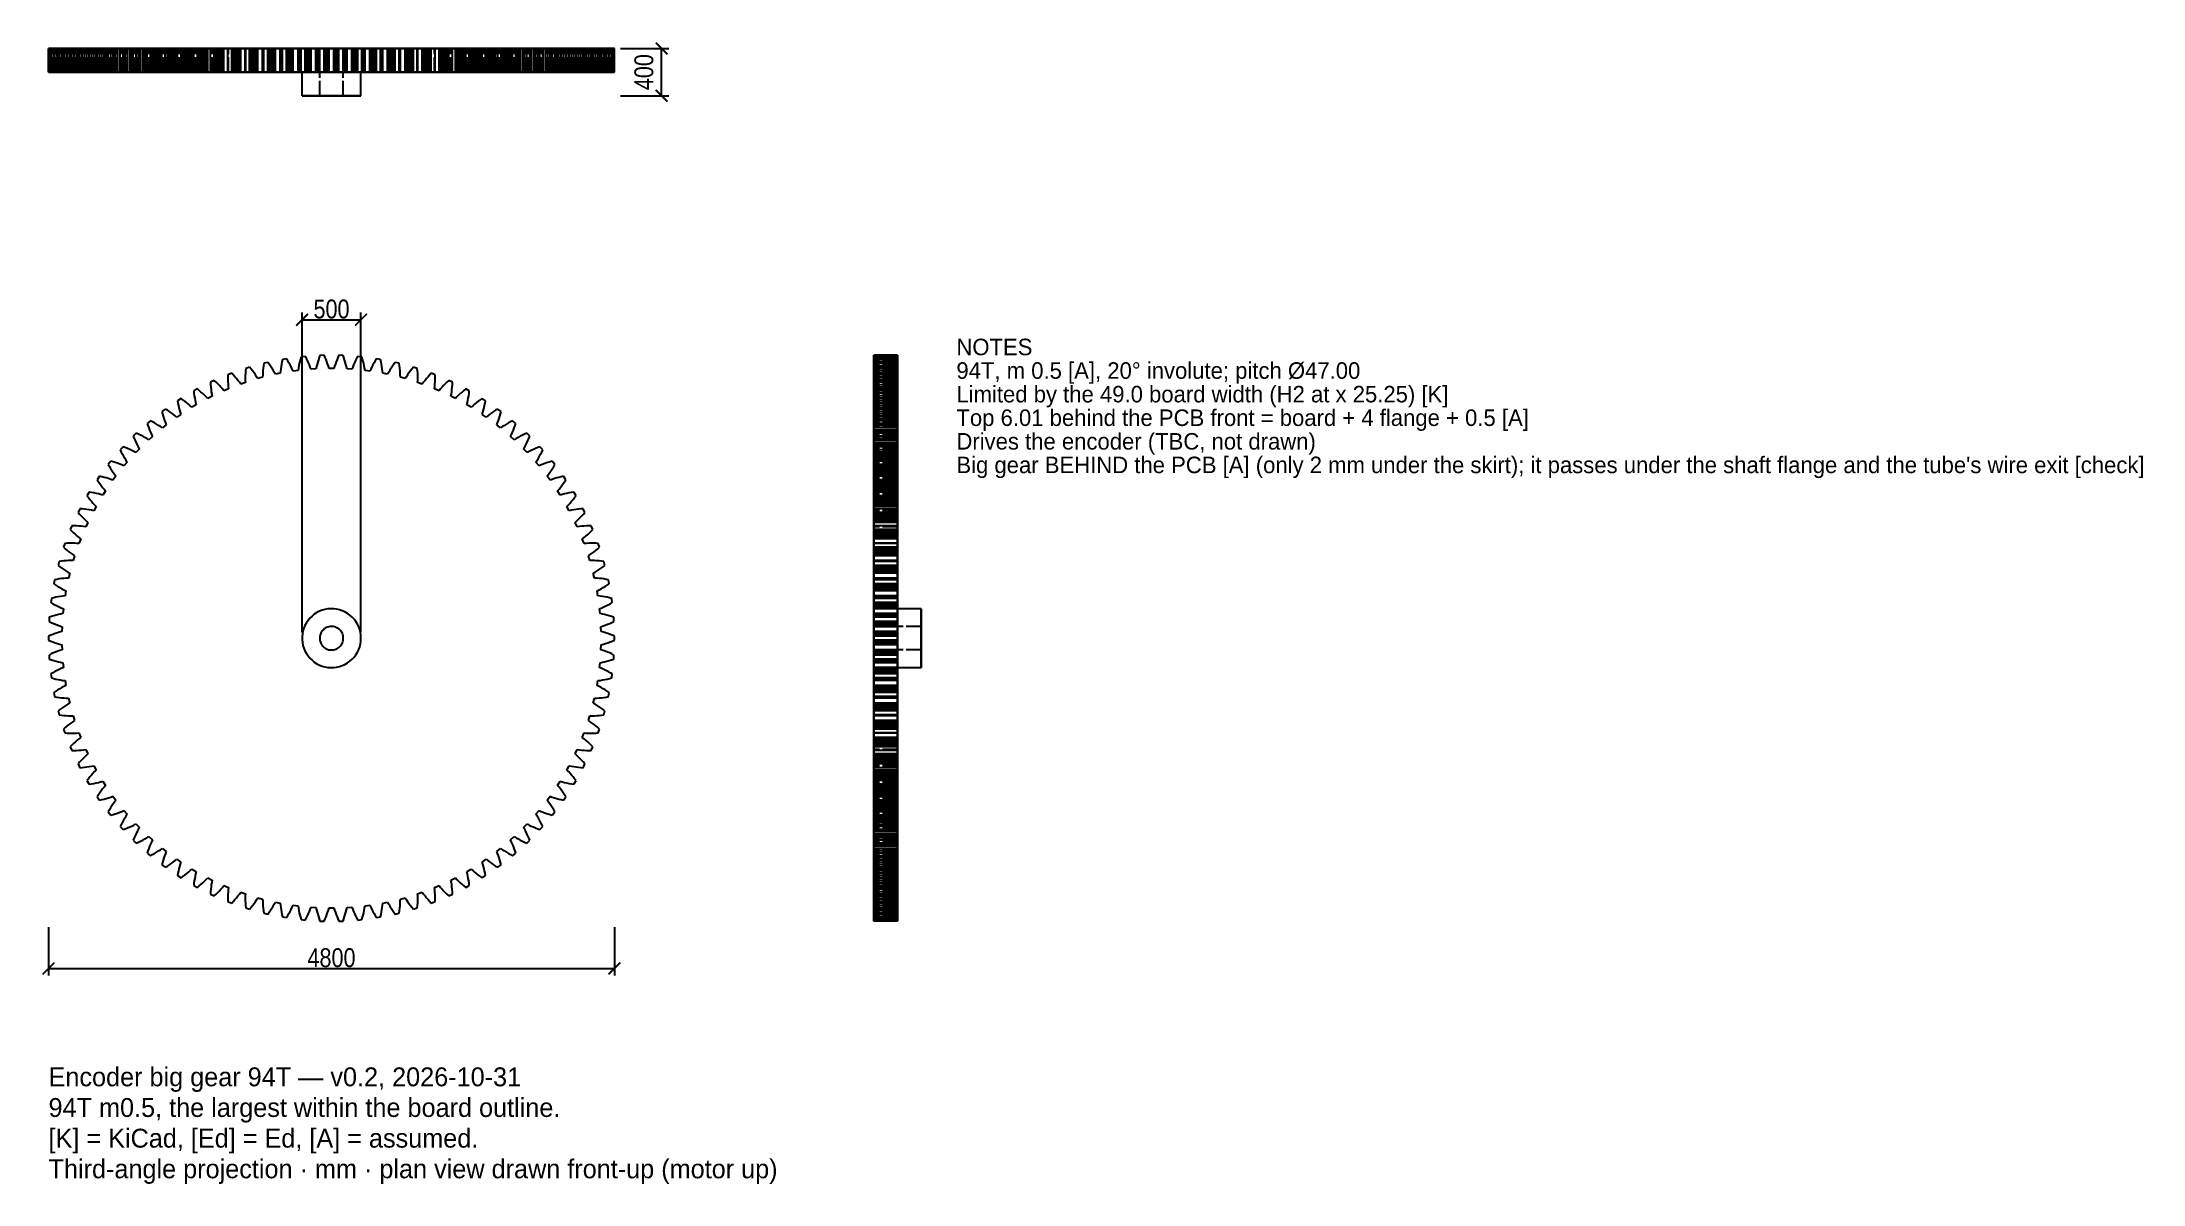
# Model space of a CAD drawing. Header units: millimetres. Extents: x -25 to 154, y -46 to 51.
import ezdxf

# ---------------------------------------------------------------- set-up
doc = ezdxf.new("R2010")
doc.units = ezdxf.units.MM
doc.linetypes.add('DASHED', pattern=[1.524, 1.27, -0.254])
for name, color, linetype in [('DIMS', 3, 'CONTINUOUS'), ('HIDDEN', 8, 'DASHED'), ('TEXT', 7, 'CONTINUOUS'), ('VISIBLE', 7, 'CONTINUOUS')]:
    doc.layers.add(name, color=color, linetype=linetype)
doc.styles.add('OpenSansCondensed-Light', font='OpenSansCondensed-Light.ttf')
doc.dimstyles.new('EZDXF', dxfattribs={"dimtxt": 0.25, "dimasz": 0.175, "dimexe": 0.375, "dimexo": 0.125, "dimgap": 0.1, "dimtad": 1, "dimlfac": 100, "dimzin": 12, "dimdsep": 46, "dimtxsty": 'OpenSansCondensed-Light', "dimblk": 'ARCHTICK', "dimcen": 2.5, "dimazin": 3, "dimtfac": 0.5, "dimtmove": 2, "dimatfit": 3})

msp = doc.modelspace()

# ---------------------------------------------------------------- texts
at = {"layer": 'TEXT'}
for s, height, p in [('NOTES', 1.4, (52.99936, 23.99183)), ('94T, m 0.5 [A], 20° involute; pitch Ø47.00', 1.4, (52.99936, 21.99183)), ('Limited by the 49.0 board width (H2 at x 25.25) [K]', 1.4, (52.99936, 19.99183)), ('Top 6.01 behind the PCB front = board + 4 flange + 0.5 [A]', 1.4, (52.99936, 17.99183)), ('Drives the encoder (TBC, not drawn)', 1.4, (52.99936, 15.99183)), ("Big gear BEHIND the PCB [A] (only 2 mm under the skirt); it passes under the shaft flange and the tube's wire exit [check]", 1.4, (52.99936, 13.99183)), ('Encoder big gear 94T — v0.2, 2026-10-31', 1.6, (-23.99936, -37.99183)), ('94T m0.5, the largest within the board outline.', 1.6, (-23.99936, -40.59183)), ('[K] = KiCad, [Ed] = Ed, [A] = assumed.', 1.6, (-23.99936, -43.19183)), ('Third-angle projection · mm · plan view drawn front-up (motor up)', 1.6, (-23.99936, -45.79183))]:
    msp.add_text(s, height=height, dxfattribs=at).set_placement(p)

# ---------------------------------------------------------------- blocks, each defined once
blk = doc.blocks.new('_ARCHTICK')
at = {"color": 0, "linetype": 'BYBLOCK', "const_width": 0.15}
blk.add_lwpolyline([(-0.5, -0.5), (0.5, 0.5)], dxfattribs=at)

# ---------------------------------------------------------------- dimensions: what is measured, and where the dimension line sits
at = {"layer": 'DIMS'}
msp.add_linear_dim(base=(28, 45.99183), p1=(24, 45.99183), p2=(24, 49.99183), angle=90, dimstyle='EZDXF', override={"dimtxt": 1.6, "dimasz": 1, "dimexe": 0.6, "dimexo": 0.5, "dimdec": 2}, dxfattribs=at).render()
for base, p1, p2 in [((-2.5, 27), (-2.5, 0), (2.5, 0)), ((-24, -28), (-24, -24), (24, -24))]:
    msp.add_linear_dim(base=base, p1=p1, p2=p2, dimstyle='EZDXF', override={"dimtxt": 1.6, "dimasz": 1, "dimexe": 0.6, "dimexo": 0.5, "dimdec": 2}, dxfattribs=at).render()

# ---------------------------------------------------------------- linework, layer by layer
at = {"layer": 'HIDDEN'}
for points in [[(-23.99936, 49.99183), (-23.81117, 49.99183)], [(-23.99936, 47.99183), (-23.99936, 49.99183)], [(-23.9575, 49.99183), (-23.93403, 49.99183)], [(-23.77481, 49.99183), (-23.9575, 49.99183)], [(-23.9575, 49.99183), (-23.77481, 49.99183)], [(-23.81117, 49.99183), (-23.9575, 49.99183)], [(-23.9575, 47.99183), (-23.9575, 49.99183)], [(-23.93403, 49.99183), (-23.74118, 49.99183)], [(-23.93403, 47.99183), (-23.93403, 49.99183)], [(-23.81117, 49.99183), (-23.62279, 49.99183)], [(-23.62279, 49.99183), (-23.81117, 49.99183)], [(-23.81117, 47.99183), (-23.81117, 49.99183)], [(-23.81117, 47.99183), (-23.81117, 49.99183)], [(-23.80865, 49.99183), (-23.7618, 49.99183)], [(-23.63227, 49.99183), (-23.80865, 49.99183)], [(-23.80865, 49.99183), (-23.63227, 49.99183)], [(-23.74118, 49.99183), (-23.80865, 49.99183)], [(-23.80865, 47.99183), (-23.80865, 49.99183)], [(-23.59161, 49.99183), (-23.77481, 49.99183)], [(-23.77481, 49.99183), (-23.59161, 49.99183)], [(-23.77481, 47.99183), (-23.77481, 49.99183)], [(-23.77481, 47.99183), (-23.77481, 49.99183)], [(-23.7618, 49.99183), (-23.56515, 49.99183)], [(-23.7618, 47.99183), (-23.7618, 49.99183)], [(-23.74118, 49.99183), (-23.54846, 49.99183)], [(-23.54846, 49.99183), (-23.74118, 49.99183)], [(-23.74118, 47.99183), (-23.74118, 49.99183)], [(-23.74118, 47.99183), (-23.74118, 49.99183)], [(-23.45507, 49.99183), (-23.63227, 49.99183)], [(-23.63227, 49.99183), (-23.45507, 49.99183)], [(-23.63227, 47.99183), (-23.63227, 49.99183)], [(-23.63227, 47.99183), (-23.63227, 49.99183)], [(-23.62279, 49.99183), (-23.43427, 49.99183)], [(-23.43427, 49.99183), (-23.62279, 49.99183)], [(-23.62279, 47.99183), (-23.62279, 49.99183)], [(-23.62279, 47.99183), (-23.62279, 49.99183)], [(-23.40793, 49.99183), (-23.59161, 49.99183)], [(-23.59161, 49.99183), (-23.40793, 49.99183)], [(-23.59161, 47.99183), (-23.59161, 49.99183)], [(-23.59161, 47.99183), (-23.59161, 49.99183)], [(-23.56515, 49.99183), (-23.36896, 49.99183)], [(-23.56515, 47.99183), (-23.56515, 49.99183)], [(-23.55345, 49.99183), (-23.48345, 49.99183)], [(-23.38419, 49.99183), (-23.55345, 49.99183)], [(-23.55345, 49.99183), (-23.38419, 49.99183)], [(-23.36896, 49.99183), (-23.55345, 49.99183)], [(-23.55345, 47.99183), (-23.55345, 49.99183)], [(-23.54846, 49.99183), (-23.35594, 49.99183)], [(-23.35594, 49.99183), (-23.54846, 49.99183)], [(-23.54846, 47.99183), (-23.54846, 49.99183)], [(-23.54846, 47.99183), (-23.54846, 49.99183)], [(-23.48345, 49.99183), (-23.28388, 49.99183)], [(-23.48345, 47.99183), (-23.48345, 49.99183)], [(-23.27705, 49.99183), (-23.45507, 49.99183)], [(-23.45507, 49.99183), (-23.27705, 49.99183)], [(-23.45507, 47.99183), (-23.45507, 49.99183)], [(-23.45507, 47.99183), (-23.45507, 49.99183)], [(-23.43427, 49.99183), (-23.24564, 49.99183)], [(-23.24564, 49.99183), (-23.43427, 49.99183)], [(-23.43427, 47.99183), (-23.43427, 49.99183)], [(-23.43427, 47.99183), (-23.43427, 49.99183)], [(-23.22379, 49.99183), (-23.40793, 49.99183)], [(-23.40793, 49.99183), (-23.22379, 49.99183)], [(-23.40793, 47.99183), (-23.40793, 49.99183)], [(-23.40793, 47.99183), (-23.40793, 49.99183)], [(-23.21377, 49.99183), (-23.38419, 49.99183)], [(-23.38419, 49.99183), (-23.21377, 49.99183)], [(-23.38419, 47.99183), (-23.38419, 49.99183)], [(-23.38419, 47.99183), (-23.38419, 49.99183)], [(-23.36896, 49.99183), (-23.17331, 49.99183)], [(-23.17331, 49.99183), (-23.36896, 49.99183)], [(-23.36896, 47.99183), (-23.36896, 49.99183)], [(-23.36896, 47.99183), (-23.36896, 49.99183)], [(-23.35594, 49.99183), (-23.16368, 49.99183)], [(-23.16368, 49.99183), (-23.35594, 49.99183)], [(-23.35594, 47.99183), (-23.35594, 49.99183)], [(-23.35594, 47.99183), (-23.35594, 49.99183)], [(-23.28388, 49.99183), (-23.08509, 49.99183)], [(-23.28388, 47.99183), (-23.28388, 49.99183)], [(-23.09822, 49.99183), (-23.27705, 49.99183)], [(-23.27705, 49.99183), (-23.09822, 49.99183)], [(-23.27705, 47.99183), (-23.27705, 49.99183)], [(-23.27705, 47.99183), (-23.27705, 49.99183)], [(-23.24564, 49.99183), (-23.05696, 49.99183)], [(-23.05696, 49.99183), (-23.24564, 49.99183)], [(-23.24564, 47.99183), (-23.24564, 49.99183)], [(-23.24564, 47.99183), (-23.24564, 49.99183)], [(-23.03922, 49.99183), (-23.22379, 49.99183)], [(-23.22379, 49.99183), (-23.03922, 49.99183)], [(-23.22379, 47.99183), (-23.22379, 49.99183)], [(-23.22379, 47.99183), (-23.22379, 49.99183)], [(-23.0422, 49.99183), (-23.21377, 49.99183)], [(-23.21377, 49.99183), (-23.0422, 49.99183)], [(-23.21377, 47.99183), (-23.21377, 49.99183)], [(-23.21377, 47.99183), (-23.21377, 49.99183)], [(-23.19307, 49.99183), (-23.10021, 49.99183)], [(-23.03166, 49.99183), (-23.19307, 49.99183)], [(-23.19307, 49.99183), (-23.03166, 49.99183)], [(-23.08509, 49.99183), (-23.19307, 49.99183)], [(-23.19307, 47.99183), (-23.19307, 49.99183)], [(-23.17331, 49.99183), (-22.97825, 49.99183)], [(-22.97825, 49.99183), (-23.17331, 49.99183)], [(-23.17331, 47.99183), (-23.17331, 49.99183)], [(-23.17331, 47.99183), (-23.17331, 49.99183)], [(-23.16368, 49.99183), (-22.97173, 49.99183)], [(-22.97173, 49.99183), (-23.16368, 49.99183)], [(-23.16368, 47.99183), (-23.16368, 49.99183)], [(-23.16368, 47.99183), (-23.16368, 49.99183)], [(-23.10021, 49.99183), (-22.89861, 49.99183)], [(-23.10021, 47.99183), (-23.10021, 49.99183)], [(-22.91859, 49.99183), (-23.09822, 49.99183)], [(-23.09822, 49.99183), (-22.91859, 49.99183)], [(-23.09822, 47.99183), (-23.09822, 49.99183)], [(-23.09822, 47.99183), (-23.09822, 49.99183)], [(-23.08509, 49.99183), (-22.88717, 49.99183)], [(-22.88717, 49.99183), (-23.08509, 49.99183)], [(-23.08509, 47.99183), (-23.08509, 49.99183)], [(-23.08509, 47.99183), (-23.08509, 49.99183)], [(-23.05696, 49.99183), (-22.86828, 49.99183)], [(-22.86828, 49.99183), (-23.05696, 49.99183)], [(-23.05696, 47.99183), (-23.05696, 49.99183)], [(-23.05696, 47.99183), (-23.05696, 49.99183)], [(-22.86948, 49.99183), (-23.0422, 49.99183)], [(-23.0422, 49.99183), (-22.86948, 49.99183)], [(-23.0422, 47.99183), (-23.0422, 49.99183)], [(-23.0422, 47.99183), (-23.0422, 49.99183)], [(-22.85425, 49.99183), (-23.03922, 49.99183)], [(-23.03922, 49.99183), (-22.85425, 49.99183)], [(-23.03922, 47.99183), (-23.03922, 49.99183)], [(-23.03922, 47.99183), (-23.03922, 49.99183)], [(-22.86879, 49.99183), (-23.03166, 49.99183)], [(-23.03166, 49.99183), (-22.86879, 49.99183)], [(-23.03166, 47.99183), (-23.03166, 49.99183)], [(-23.03166, 47.99183), (-23.03166, 49.99183)], [(-22.97825, 49.99183), (-22.78389, 49.99183)], [(-22.78389, 49.99183), (-22.97825, 49.99183)], [(-22.97825, 47.99183), (-22.97825, 49.99183)], [(-22.97825, 47.99183), (-22.97825, 49.99183)], [(-22.97173, 49.99183), (-22.78017, 49.99183)], [(-22.78017, 49.99183), (-22.97173, 49.99183)], [(-22.97173, 47.99183), (-22.97173, 49.99183)], [(-22.97173, 47.99183), (-22.97173, 49.99183)], [(-22.73815, 49.99183), (-22.91859, 49.99183)], [(-22.91859, 49.99183), (-22.73815, 49.99183)], [(-22.91859, 47.99183), (-22.91859, 49.99183)], [(-22.91859, 47.99183), (-22.91859, 49.99183)], [(-22.89861, 49.99183), (-22.69812, 49.99183)], [(-22.89861, 47.99183), (-22.89861, 49.99183)], [(-22.88717, 49.99183), (-22.6902, 49.99183)], [(-22.6902, 49.99183), (-22.88717, 49.99183)], [(-22.88717, 47.99183), (-22.88717, 49.99183)], [(-22.88717, 47.99183), (-22.88717, 49.99183)], [(-22.69559, 49.99183), (-22.86948, 49.99183)], [(-22.86948, 49.99183), (-22.69559, 49.99183)], [(-22.86948, 47.99183), (-22.86948, 49.99183)], [(-22.86948, 47.99183), (-22.86948, 49.99183)], [(-22.70444, 49.99183), (-22.86879, 49.99183)], [(-22.86879, 49.99183), (-22.70444, 49.99183)], [(-22.86879, 47.99183), (-22.86879, 49.99183)], [(-22.86879, 47.99183), (-22.86879, 49.99183)], [(-22.86828, 49.99183), (-22.85425, 49.99183)], [(-22.85425, 49.99183), (-22.86828, 49.99183)], [(-22.86828, 47.99183), (-22.86828, 49.99183)], [(-22.86828, 47.99183), (-22.86828, 49.99183)], [(-22.85425, 47.99183), (-22.85425, 49.99183)], [(-22.85425, 47.99183), (-22.85425, 49.99183)], [(-22.78389, 49.99183), (-22.59032, 49.99183)], [(-22.59032, 49.99183), (-22.78389, 49.99183)], [(-22.78389, 47.99183), (-22.78389, 49.99183)], [(-22.78389, 47.99183), (-22.78389, 49.99183)], [(-22.78017, 49.99183), (-22.73815, 49.99183)], [(-22.73815, 49.99183), (-22.78017, 49.99183)], [(-22.78017, 47.99183), (-22.78017, 49.99183)], [(-22.78017, 47.99183), (-22.78017, 49.99183)], [(-22.73815, 47.99183), (-22.73815, 49.99183)], [(-22.73815, 47.99183), (-22.73815, 49.99183)], [(-22.7291, 49.99183), (-22.61381, 49.99183)], [(-22.57627, 49.99183), (-22.7291, 49.99183)], [(-22.7291, 49.99183), (-22.57627, 49.99183)], [(-22.69812, 49.99183), (-22.7291, 49.99183)], [(-22.7291, 47.99183), (-22.7291, 49.99183)], [(-22.5386, 49.99183), (-22.70444, 49.99183)], [(-22.70444, 49.99183), (-22.5386, 49.99183)], [(-22.70444, 47.99183), (-22.70444, 49.99183)], [(-22.70444, 47.99183), (-22.70444, 49.99183)], [(-22.69812, 49.99183), (-22.49882, 49.99183)], [(-22.49882, 49.99183), (-22.69812, 49.99183)], [(-22.69812, 47.99183), (-22.69812, 49.99183)], [(-22.69812, 47.99183), (-22.69812, 49.99183)], [(-22.5205, 49.99183), (-22.69559, 49.99183)], [(-22.69559, 49.99183), (-22.5205, 49.99183)], [(-22.69559, 47.99183), (-22.69559, 49.99183)], [(-22.69559, 47.99183), (-22.69559, 49.99183)], [(-22.6902, 49.99183), (-22.49429, 49.99183)], [(-22.49429, 49.99183), (-22.6902, 49.99183)], [(-22.6902, 47.99183), (-22.6902, 49.99183)], [(-22.6902, 47.99183), (-22.6902, 49.99183)], [(-22.61381, 49.99183), (-22.41108, 49.99183)], [(-22.61381, 47.99183), (-22.61381, 49.99183)], [(-22.59032, 49.99183), (-22.5205, 49.99183)], [(-22.5205, 49.99183), (-22.59032, 49.99183)], [(-22.59032, 47.99183), (-22.59032, 49.99183)], [(-22.59032, 47.99183), (-22.59032, 49.99183)], [(-22.42167, 49.99183), (-22.57627, 49.99183)], [(-22.57627, 49.99183), (-22.42167, 49.99183)], [(-22.57627, 47.99183), (-22.57627, 49.99183)], [(-22.57627, 47.99183), (-22.57627, 49.99183)], [(-22.37123, 49.99183), (-22.5386, 49.99183)], [(-22.5386, 49.99183), (-22.37123, 49.99183)], [(-22.5386, 47.99183), (-22.5386, 49.99183)], [(-22.5386, 47.99183), (-22.5386, 49.99183)], [(-22.5205, 47.99183), (-22.5205, 49.99183)], [(-22.5205, 47.99183), (-22.5205, 49.99183)], [(-22.49882, 49.99183), (-22.30081, 49.99183)], [(-22.30081, 49.99183), (-22.49882, 49.99183)], [(-22.49882, 47.99183), (-22.49882, 49.99183)], [(-22.49882, 47.99183), (-22.49882, 49.99183)], [(-22.49429, 49.99183), (-22.29957, 49.99183)], [(-22.29957, 49.99183), (-22.49429, 49.99183)], [(-22.49429, 47.99183), (-22.49429, 49.99183)], [(-22.49429, 47.99183), (-22.49429, 49.99183)], [(-22.26528, 49.99183), (-22.42167, 49.99183)], [(-22.42167, 49.99183), (-22.26528, 49.99183)], [(-22.42167, 47.99183), (-22.42167, 49.99183)], [(-22.42167, 47.99183), (-22.42167, 49.99183)], [(-22.41108, 49.99183), (-22.20977, 49.99183)], [(-22.41108, 47.99183), (-22.41108, 49.99183)], [(-22.20226, 49.99183), (-22.37123, 49.99183)], [(-22.37123, 49.99183), (-22.20226, 49.99183)], [(-22.37123, 47.99183), (-22.37123, 49.99183)], [(-22.37123, 47.99183), (-22.37123, 49.99183)], [(-22.30081, 49.99183), (-22.10424, 49.99183)], [(-22.10424, 49.99183), (-22.30081, 49.99183)], [(-22.30081, 47.99183), (-22.30081, 49.99183)], [(-22.30081, 47.99183), (-22.30081, 49.99183)], [(-22.29957, 49.99183), (-22.20226, 49.99183)], [(-22.20226, 49.99183), (-22.29957, 49.99183)], [(-22.29957, 47.99183), (-22.29957, 49.99183)], [(-22.29957, 47.99183), (-22.29957, 49.99183)], [(-22.10706, 49.99183), (-22.26528, 49.99183)], [(-22.26528, 49.99183), (-22.10706, 49.99183)], [(-22.26528, 47.99183), (-22.26528, 49.99183)], [(-22.26528, 47.99183), (-22.26528, 49.99183)], [(-22.20977, 49.99183), (-22.00998, 49.99183)], [(-22.20977, 47.99183), (-22.20977, 49.99183)], [(-22.20226, 47.99183), (-22.20226, 49.99183)], [(-22.20226, 47.99183), (-22.20226, 49.99183)], [(-22.16361, 49.99183), (-22.0264, 49.99183)], [(-22.02005, 49.99183), (-22.16361, 49.99183)], [(-22.16361, 49.99183), (-22.02005, 49.99183)], [(-22.00998, 49.99183), (-22.16361, 49.99183)], [(-22.16361, 47.99183), (-22.16361, 49.99183)], [(-21.94695, 49.99183), (-22.10706, 49.99183)], [(-22.10706, 49.99183), (-21.94695, 49.99183)], [(-22.10706, 47.99183), (-22.10706, 49.99183)], [(-22.10706, 47.99183), (-22.10706, 49.99183)], [(-22.10424, 49.99183), (-21.90923, 49.99183)], [(-21.90923, 49.99183), (-22.10424, 49.99183)], [(-22.10424, 47.99183), (-22.10424, 49.99183)], [(-22.10424, 47.99183), (-22.10424, 49.99183)], [(-22.0264, 49.99183), (-21.82345, 49.99183)], [(-22.0264, 47.99183), (-22.0264, 49.99183)], [(-21.87442, 49.99183), (-22.02005, 49.99183)], [(-22.02005, 49.99183), (-21.87442, 49.99183)], [(-22.02005, 47.99183), (-22.02005, 49.99183)], [(-22.02005, 47.99183), (-22.02005, 49.99183)], [(-22.00998, 49.99183), (-21.81182, 49.99183)], [(-21.81182, 49.99183), (-22.00998, 49.99183)], [(-22.00998, 47.99183), (-22.00998, 49.99183)], [(-22.00998, 47.99183), (-22.00998, 49.99183)], [(-21.78487, 49.99183), (-21.94695, 49.99183)], [(-21.94695, 49.99183), (-21.78487, 49.99183)], [(-21.94695, 47.99183), (-21.94695, 49.99183)], [(-21.94695, 47.99183), (-21.94695, 49.99183)], [(-21.90923, 49.99183), (-21.78487, 49.99183)], [(-21.78487, 49.99183), (-21.90923, 49.99183)], [(-21.90923, 47.99183), (-21.90923, 49.99183)], [(-21.90923, 47.99183), (-21.90923, 49.99183)], [(-21.72668, 49.99183), (-21.87442, 49.99183)], [(-21.87442, 49.99183), (-21.72668, 49.99183)], [(-21.87442, 47.99183), (-21.87442, 49.99183)], [(-21.87442, 47.99183), (-21.87442, 49.99183)], [(-21.82345, 49.99183), (-21.62222, 49.99183)], [(-21.82345, 47.99183), (-21.82345, 49.99183)], [(-21.81182, 49.99183), (-21.61545, 49.99183)], [(-21.61545, 49.99183), (-21.81182, 49.99183)], [(-21.81182, 47.99183), (-21.81182, 49.99183)], [(-21.81182, 47.99183), (-21.81182, 49.99183)], [(-21.78487, 47.99183), (-21.78487, 49.99183)], [(-21.78487, 47.99183), (-21.78487, 49.99183)], [(-21.57678, 49.99183), (-21.72668, 49.99183)], [(-21.72668, 49.99183), (-21.57678, 49.99183)], [(-21.72668, 47.99183), (-21.72668, 49.99183)], [(-21.72668, 47.99183), (-21.72668, 49.99183)], [(-21.62222, 49.99183), (-21.42283, 49.99183)], [(-21.62222, 47.99183), (-21.62222, 49.99183)], [(-21.61545, 49.99183), (-21.42104, 49.99183)], [(-21.42104, 49.99183), (-21.61545, 49.99183)], [(-21.61545, 47.99183), (-21.61545, 49.99183)], [(-21.61545, 47.99183), (-21.61545, 49.99183)], [(-21.42465, 49.99183), (-21.57678, 49.99183)], [(-21.57678, 49.99183), (-21.42465, 49.99183)], [(-21.57678, 47.99183), (-21.57678, 49.99183)], [(-21.57678, 47.99183), (-21.57678, 49.99183)], [(-21.49914, 49.99183), (-21.34062, 49.99183)], [(-21.36548, 49.99183), (-21.49914, 49.99183)], [(-21.49914, 49.99183), (-21.36548, 49.99183)], [(-21.42283, 49.99183), (-21.49914, 49.99183)], [(-21.49914, 47.99183), (-21.49914, 49.99183)], [(-21.27017, 49.99183), (-21.42465, 49.99183)], [(-21.42465, 49.99183), (-21.27017, 49.99183)], [(-21.42465, 47.99183), (-21.42465, 49.99183)], [(-21.42465, 47.99183), (-21.42465, 49.99183)], [(-21.42283, 49.99183), (-21.22542, 49.99183)], [(-21.22542, 49.99183), (-21.42283, 49.99183)], [(-21.42283, 47.99183), (-21.42283, 49.99183)], [(-21.42283, 47.99183), (-21.42283, 49.99183)], [(-21.42104, 49.99183), (-21.27017, 49.99183)], [(-21.27017, 49.99183), (-21.42104, 49.99183)], [(-21.42104, 47.99183), (-21.42104, 49.99183)], [(-21.42104, 47.99183), (-21.42104, 49.99183)], [(-21.22947, 49.99183), (-21.36548, 49.99183)], [(-21.36548, 49.99183), (-21.22947, 49.99183)], [(-21.36548, 47.99183), (-21.36548, 49.99183)], [(-21.36548, 47.99183), (-21.36548, 49.99183)], [(-21.34062, 49.99183), (-21.13835, 49.99183)], [(-21.34062, 47.99183), (-21.34062, 49.99183)], [(-21.27017, 47.99183), (-21.27017, 49.99183)], [(-21.27017, 47.99183), (-21.27017, 49.99183)], [(-21.09104, 49.99183), (-21.22947, 49.99183)], [(-21.22947, 49.99183), (-21.09104, 49.99183)], [(-21.22947, 47.99183), (-21.22947, 49.99183)], [(-21.22947, 47.99183), (-21.22947, 49.99183)], [(-21.22542, 49.99183), (-21.03013, 49.99183)], [(-21.03013, 49.99183), (-21.22542, 49.99183)], [(-21.22542, 47.99183), (-21.22542, 49.99183)], [(-21.22542, 47.99183), (-21.22542, 49.99183)], [(-21.13835, 49.99183), (-20.93811, 49.99183)], [(-21.13835, 47.99183), (-21.13835, 49.99183)], [(-20.95014, 49.99183), (-21.09104, 49.99183)], [(-21.09104, 49.99183), (-20.95014, 49.99183)], [(-21.09104, 47.99183), (-21.09104, 49.99183)], [(-21.09104, 47.99183), (-21.09104, 49.99183)], [(-21.03013, 49.99183), (-20.83718, 49.99183)], [(-20.83718, 49.99183), (-21.03013, 49.99183)], [(-21.03013, 47.99183), (-21.03013, 49.99183)], [(-21.03013, 47.99183), (-21.03013, 49.99183)], [(-20.80667, 49.99183), (-20.95014, 49.99183)], [(-20.95014, 49.99183), (-20.80667, 49.99183)], [(-20.95014, 47.99183), (-20.95014, 49.99183)], [(-20.95014, 47.99183), (-20.95014, 49.99183)], [(-20.93811, 49.99183), (-20.74001, 49.99183)], [(-20.93811, 47.99183), (-20.93811, 49.99183)], [(-20.83718, 49.99183), (-20.66048, 49.99183)], [(-20.66048, 49.99183), (-20.83718, 49.99183)], [(-20.83718, 47.99183), (-20.83718, 49.99183)], [(-20.83718, 47.99183), (-20.83718, 49.99183)], [(-20.66048, 49.99183), (-20.80667, 49.99183)], [(-20.80667, 49.99183), (-20.66048, 49.99183)], [(-20.80667, 47.99183), (-20.80667, 49.99183)], [(-20.80667, 47.99183), (-20.80667, 49.99183)], [(-20.74001, 49.99183), (-20.54421, 49.99183)], [(-20.74001, 47.99183), (-20.74001, 49.99183)], [(-20.73864, 49.99183), (-20.55953, 49.99183)], [(-20.61549, 49.99183), (-20.73864, 49.99183)], [(-20.73864, 49.99183), (-20.61549, 49.99183)], [(-20.54421, 49.99183), (-20.73864, 49.99183)], [(-20.73864, 47.99183), (-20.73864, 49.99183)], [(-20.66048, 47.99183), (-20.66048, 49.99183)], [(-20.66048, 47.99183), (-20.66048, 49.99183)], [(-20.4897, 49.99183), (-20.61549, 49.99183)], [(-20.61549, 49.99183), (-20.4897, 49.99183)], [(-20.61549, 47.99183), (-20.61549, 49.99183)], [(-20.61549, 47.99183), (-20.61549, 49.99183)], [(-20.55953, 49.99183), (-20.35885, 49.99183)], [(-20.55953, 47.99183), (-20.55953, 49.99183)], [(-20.54421, 49.99183), (-20.35088, 49.99183)], [(-20.35088, 49.99183), (-20.54421, 49.99183)], [(-20.54421, 47.99183), (-20.54421, 49.99183)], [(-20.54421, 47.99183), (-20.54421, 49.99183)], [(-20.3612, 49.99183), (-20.4897, 49.99183)], [(-20.4897, 49.99183), (-20.3612, 49.99183)], [(-20.4897, 47.99183), (-20.4897, 49.99183)], [(-20.4897, 47.99183), (-20.4897, 49.99183)], [(-20.22993, 49.99183), (-20.3612, 49.99183)], [(-20.3612, 49.99183), (-20.22993, 49.99183)], [(-20.3612, 47.99183), (-20.3612, 49.99183)], [(-20.3612, 47.99183), (-20.3612, 49.99183)], [(-20.35885, 49.99183), (-20.16048, 49.99183)], [(-20.35885, 47.99183), (-20.35885, 49.99183)], [(-20.35088, 49.99183), (-20.16025, 49.99183)], [(-20.16025, 49.99183), (-20.35088, 49.99183)], [(-20.35088, 47.99183), (-20.35088, 49.99183)], [(-20.35088, 47.99183), (-20.35088, 49.99183)], [(-20.09575, 49.99183), (-20.22993, 49.99183)], [(-20.22993, 49.99183), (-20.09575, 49.99183)], [(-20.22993, 47.99183), (-20.22993, 49.99183)], [(-20.22993, 47.99183), (-20.22993, 49.99183)], [(-20.16048, 49.99183), (-19.96456, 49.99183)], [(-20.16048, 47.99183), (-20.16048, 49.99183)], [(-20.16025, 49.99183), (-19.95852, 49.99183)], [(-19.95852, 49.99183), (-20.16025, 49.99183)], [(-20.16025, 47.99183), (-20.16025, 49.99183)], [(-20.16025, 47.99183), (-20.16025, 49.99183)], [(-19.95852, 49.99183), (-20.09575, 49.99183)], [(-20.09575, 49.99183), (-19.95852, 49.99183)], [(-20.09575, 47.99183), (-20.09575, 49.99183)], [(-20.09575, 47.99183), (-20.09575, 49.99183)], [(-19.96456, 49.99183), (-19.77125, 49.99183)], [(-19.96456, 47.99183), (-19.96456, 49.99183)], [(-19.95852, 47.99183), (-19.95852, 49.99183)], [(-19.95852, 47.99183), (-19.95852, 49.99183)], [(-19.88552, 49.99183), (-19.68661, 49.99183)], [(-19.77342, 49.99183), (-19.88552, 49.99183)], [(-19.88552, 49.99183), (-19.77342, 49.99183)], [(-19.77125, 49.99183), (-19.88552, 49.99183)], [(-19.88552, 47.99183), (-19.88552, 49.99183)], [(-19.65842, 49.99183), (-19.77342, 49.99183)], [(-19.77342, 49.99183), (-19.65842, 49.99183)], [(-19.77342, 47.99183), (-19.77342, 49.99183)], [(-19.77342, 47.99183), (-19.77342, 49.99183)], [(-19.77125, 49.99183), (-19.58074, 49.99183)], [(-19.58074, 49.99183), (-19.77125, 49.99183)], [(-19.77125, 47.99183), (-19.77125, 49.99183)], [(-19.77125, 47.99183), (-19.77125, 49.99183)], [(-19.68661, 49.99183), (-19.48841, 49.99183)], [(-19.68661, 47.99183), (-19.68661, 49.99183)], [(-19.54043, 49.99183), (-19.65842, 49.99183)], [(-19.65842, 49.99183), (-19.54043, 49.99183)], [(-19.65842, 47.99183), (-19.65842, 49.99183)], [(-19.65842, 47.99183), (-19.65842, 49.99183)], [(-19.58074, 49.99183), (-19.39329, 49.99183)], [(-19.39329, 49.99183), (-19.58074, 49.99183)], [(-19.58074, 47.99183), (-19.58074, 49.99183)], [(-19.58074, 47.99183), (-19.58074, 49.99183)], [(-19.41937, 49.99183), (-19.54043, 49.99183)], [(-19.54043, 49.99183), (-19.41937, 49.99183)], [(-19.54043, 47.99183), (-19.54043, 49.99183)], [(-19.54043, 47.99183), (-19.54043, 49.99183)], [(-19.48841, 49.99183), (-19.29281, 49.99183)], [(-19.48841, 47.99183), (-19.48841, 49.99183)], [(-19.29509, 49.99183), (-19.41937, 49.99183)], [(-19.41937, 49.99183), (-19.29509, 49.99183)], [(-19.41937, 47.99183), (-19.41937, 49.99183)], [(-19.41937, 47.99183), (-19.41937, 49.99183)], [(-19.39329, 49.99183), (-19.16741, 49.99183)], [(-19.16741, 49.99183), (-19.39329, 49.99183)], [(-19.39329, 47.99183), (-19.39329, 49.99183)], [(-19.39329, 47.99183), (-19.39329, 49.99183)], [(-19.16741, 49.99183), (-19.29509, 49.99183)], [(-19.29509, 49.99183), (-19.16741, 49.99183)], [(-19.29509, 47.99183), (-19.29509, 49.99183)], [(-19.29509, 47.99183), (-19.29509, 49.99183)], [(-19.29281, 49.99183), (-19.09994, 49.99183)], [(-19.29281, 47.99183), (-19.29281, 49.99183)], [(-19.16741, 47.99183), (-19.16741, 49.99183)], [(-19.16741, 47.99183), (-19.16741, 49.99183)], [(-19.09994, 49.99183), (-18.90999, 49.99183)], [(-19.09994, 47.99183), (-19.09994, 49.99183)], [(-18.94359, 49.99183), (-18.72577, 49.99183)], [(-18.84304, 49.99183), (-18.94359, 49.99183)], [(-18.94359, 49.99183), (-18.84304, 49.99183)], [(-18.90999, 49.99183), (-18.94359, 49.99183)], [(-18.94359, 47.99183), (-18.94359, 49.99183)], [(-18.90999, 49.99183), (-18.72315, 49.99183)], [(-18.72315, 49.99183), (-18.90999, 49.99183)], [(-18.90999, 47.99183), (-18.90999, 49.99183)], [(-18.90999, 47.99183), (-18.90999, 49.99183)], [(-18.73933, 49.99183), (-18.84304, 49.99183)], [(-18.84304, 49.99183), (-18.73933, 49.99183)], [(-18.84304, 47.99183), (-18.84304, 49.99183)], [(-18.84304, 47.99183), (-18.84304, 49.99183)], [(-18.63238, 49.99183), (-18.73933, 49.99183)], [(-18.73933, 49.99183), (-18.63238, 49.99183)], [(-18.73933, 47.99183), (-18.73933, 49.99183)], [(-18.73933, 47.99183), (-18.73933, 49.99183)], [(-18.72577, 49.99183), (-18.53094, 49.99183)], [(-18.72577, 47.99183), (-18.72577, 49.99183)], [(-18.72315, 49.99183), (-18.5397, 49.99183)], [(-18.5397, 49.99183), (-18.72315, 49.99183)], [(-18.72315, 47.99183), (-18.72315, 49.99183)], [(-18.72315, 47.99183), (-18.72315, 49.99183)], [(-18.52207, 49.99183), (-18.63238, 49.99183)], [(-18.63238, 49.99183), (-18.52207, 49.99183)], [(-18.63238, 47.99183), (-18.63238, 49.99183)], [(-18.63238, 47.99183), (-18.63238, 49.99183)], [(-18.5397, 49.99183), (-18.2907, 49.99183)], [(-18.2907, 49.99183), (-18.5397, 49.99183)], [(-18.5397, 47.99183), (-18.5397, 49.99183)], [(-18.5397, 47.99183), (-18.5397, 49.99183)], [(-18.53094, 49.99183), (-18.33897, 49.99183)], [(-18.53094, 47.99183), (-18.53094, 49.99183)], [(-18.40825, 49.99183), (-18.52207, 49.99183)], [(-18.52207, 49.99183), (-18.40825, 49.99183)], [(-18.52207, 47.99183), (-18.52207, 49.99183)], [(-18.52207, 47.99183), (-18.52207, 49.99183)], [(-18.2907, 49.99183), (-18.40825, 49.99183)], [(-18.40825, 49.99183), (-18.2907, 49.99183)], [(-18.40825, 47.99183), (-18.40825, 49.99183)], [(-18.40825, 47.99183), (-18.40825, 49.99183)], [(-18.33897, 49.99183), (-18.15002, 49.99183)], [(-18.33897, 47.99183), (-18.33897, 49.99183)], [(-18.2907, 47.99183), (-18.2907, 49.99183)], [(-18.2907, 47.99183), (-18.2907, 49.99183)], [(-18.15002, 49.99183), (-17.96426, 49.99183)], [(-18.15002, 47.99183), (-18.15002, 49.99183)], [(-17.96426, 49.99183), (-17.78194, 49.99183)], [(-17.96426, 47.99183), (-17.96426, 49.99183)], [(-17.91705, 49.99183), (-17.68129, 49.99183)], [(-17.82851, 49.99183), (-17.91705, 49.99183)], [(-17.91705, 49.99183), (-17.82851, 49.99183)], [(-17.78194, 49.99183), (-17.91705, 49.99183)], [(-17.91705, 47.99183), (-17.91705, 49.99183)], [(-17.73656, 49.99183), (-17.82851, 49.99183)], [(-17.82851, 49.99183), (-17.73656, 49.99183)], [(-17.82851, 47.99183), (-17.82851, 49.99183)], [(-17.82851, 47.99183), (-17.82851, 49.99183)], [(-17.78194, 49.99183), (-17.60332, 49.99183)], [(-17.60332, 49.99183), (-17.78194, 49.99183)], [(-17.78194, 47.99183), (-17.78194, 49.99183)], [(-17.78194, 47.99183), (-17.78194, 49.99183)], [(-17.64112, 49.99183), (-17.73656, 49.99183)], [(-17.73656, 49.99183), (-17.64112, 49.99183)], [(-17.73656, 47.99183), (-17.73656, 49.99183)], [(-17.73656, 47.99183), (-17.73656, 49.99183)], [(-17.68129, 49.99183), (-17.4907, 49.99183)], [(-17.68129, 47.99183), (-17.68129, 49.99183)], [(-17.54205, 49.99183), (-17.64112, 49.99183)], [(-17.64112, 49.99183), (-17.54205, 49.99183)], [(-17.64112, 47.99183), (-17.64112, 49.99183)], [(-17.64112, 47.99183), (-17.64112, 49.99183)], [(-17.60332, 49.99183), (-17.3323, 49.99183)], [(-17.3323, 49.99183), (-17.60332, 49.99183)], [(-17.60332, 47.99183), (-17.60332, 49.99183)], [(-17.60332, 47.99183), (-17.60332, 49.99183)], [(-17.43919, 49.99183), (-17.54205, 49.99183)], [(-17.54205, 49.99183), (-17.43919, 49.99183)], [(-17.54205, 47.99183), (-17.54205, 49.99183)], [(-17.54205, 47.99183), (-17.54205, 49.99183)], [(-17.4907, 49.99183), (-17.30323, 49.99183)], [(-17.4907, 47.99183), (-17.4907, 49.99183)], [(-17.3323, 49.99183), (-17.43919, 49.99183)], [(-17.43919, 49.99183), (-17.3323, 49.99183)], [(-17.43919, 47.99183), (-17.43919, 49.99183)], [(-17.43919, 47.99183), (-17.43919, 49.99183)], [(-17.3323, 47.99183), (-17.3323, 49.99183)], [(-17.3323, 47.99183), (-17.3323, 49.99183)], [(-17.30323, 49.99183), (-17.11903, 49.99183)], [(-17.30323, 47.99183), (-17.30323, 49.99183)], [(-17.11903, 49.99183), (-16.93831, 49.99183)], [(-17.11903, 47.99183), (-17.11903, 49.99183)], [(-16.93831, 49.99183), (-16.7613, 49.99183)], [(-16.93831, 47.99183), (-16.93831, 49.99183)], [(-16.81049, 49.99183), (-16.55785, 49.99183)], [(-16.73434, 49.99183), (-16.81049, 49.99183)], [(-16.81049, 49.99183), (-16.73434, 49.99183)], [(-16.7613, 49.99183), (-16.81049, 49.99183)], [(-16.81049, 47.99183), (-16.81049, 49.99183)], [(-16.7613, 49.99183), (-16.58831, 49.99183)], [(-16.58831, 49.99183), (-16.7613, 49.99183)], [(-16.7613, 47.99183), (-16.7613, 49.99183)], [(-16.7613, 47.99183), (-16.7613, 49.99183)], [(-16.65457, 49.99183), (-16.73434, 49.99183)], [(-16.73434, 49.99183), (-16.65457, 49.99183)], [(-16.73434, 47.99183), (-16.73434, 49.99183)], [(-16.73434, 47.99183), (-16.73434, 49.99183)], [(-16.57106, 49.99183), (-16.65457, 49.99183)], [(-16.65457, 49.99183), (-16.57106, 49.99183)], [(-16.65457, 47.99183), (-16.65457, 49.99183)], [(-16.65457, 47.99183), (-16.65457, 49.99183)], [(-16.58831, 49.99183), (-16.29649, 49.99183)], [(-16.29649, 49.99183), (-16.58831, 49.99183)], [(-16.58831, 47.99183), (-16.58831, 49.99183)], [(-16.58831, 47.99183), (-16.58831, 49.99183)], [(-16.48368, 49.99183), (-16.57106, 49.99183)], [(-16.57106, 49.99183), (-16.48368, 49.99183)], [(-16.57106, 47.99183), (-16.57106, 49.99183)], [(-16.57106, 47.99183), (-16.57106, 49.99183)], [(-16.55785, 49.99183), (-16.37235, 49.99183)], [(-16.55785, 47.99183), (-16.55785, 49.99183)], [(-16.39224, 49.99183), (-16.48368, 49.99183)], [(-16.48368, 49.99183), (-16.39224, 49.99183)], [(-16.48368, 47.99183), (-16.48368, 49.99183)], [(-16.48368, 47.99183), (-16.48368, 49.99183)], [(-16.29649, 49.99183), (-16.39224, 49.99183)], [(-16.39224, 49.99183), (-16.29649, 49.99183)], [(-16.39224, 47.99183), (-16.39224, 49.99183)], [(-16.39224, 47.99183), (-16.39224, 49.99183)], [(-16.37235, 49.99183), (-16.1902, 49.99183)], [(-16.37235, 47.99183), (-16.37235, 49.99183)], [(-16.29649, 47.99183), (-16.29649, 49.99183)], [(-16.29649, 47.99183), (-16.29649, 49.99183)], [(-16.1902, 49.99183), (-16.01159, 49.99183)], [(-16.1902, 47.99183), (-16.1902, 49.99183)], [(-16.01159, 49.99183), (-15.83671, 49.99183)], [(-16.01159, 47.99183), (-16.01159, 49.99183)], [(-15.83671, 49.99183), (-15.66581, 49.99183)], [(-15.83671, 47.99183), (-15.83671, 49.99183)], [(-15.66581, 49.99183), (-15.49922, 49.99183)], [(-15.66581, 47.99183), (-15.66581, 49.99183)], [(-15.62885, 49.99183), (-15.36045, 49.99183)], [(-15.56544, 49.99183), (-15.62885, 49.99183)], [(-15.62885, 49.99183), (-15.56544, 49.99183)], [(-15.49922, 49.99183), (-15.62885, 49.99183)], [(-15.62885, 47.99183), (-15.62885, 49.99183)], [(-15.4982, 49.99183), (-15.56544, 49.99183)], [(-15.56544, 49.99183), (-15.4982, 49.99183)], [(-15.56544, 47.99183), (-15.56544, 49.99183)], [(-15.56544, 47.99183), (-15.56544, 49.99183)], [(-15.49922, 49.99183), (-15.18789, 49.99183)], [(-15.18789, 49.99183), (-15.49922, 49.99183)], [(-15.49922, 47.99183), (-15.49922, 49.99183)], [(-15.49922, 47.99183), (-15.49922, 49.99183)], [(-15.427, 49.99183), (-15.4982, 49.99183)], [(-15.4982, 49.99183), (-15.427, 49.99183)], [(-15.4982, 47.99183), (-15.4982, 49.99183)], [(-15.4982, 47.99183), (-15.4982, 49.99183)], [(-15.3517, 49.99183), (-15.427, 49.99183)], [(-15.427, 49.99183), (-15.3517, 49.99183)], [(-15.427, 47.99183), (-15.427, 49.99183)], [(-15.427, 47.99183), (-15.427, 49.99183)], [(-15.36045, 49.99183), (-15.18087, 49.99183)], [(-15.36045, 47.99183), (-15.36045, 49.99183)], [(-15.27209, 49.99183), (-15.3517, 49.99183)], [(-15.3517, 49.99183), (-15.27209, 49.99183)], [(-15.3517, 47.99183), (-15.3517, 49.99183)], [(-15.3517, 47.99183), (-15.3517, 49.99183)], [(-15.18789, 49.99183), (-15.27209, 49.99183)], [(-15.27209, 49.99183), (-15.18789, 49.99183)], [(-15.27209, 47.99183), (-15.27209, 49.99183)], [(-15.27209, 47.99183), (-15.27209, 49.99183)], [(-15.18789, 47.99183), (-15.18789, 49.99183)], [(-15.18789, 47.99183), (-15.18789, 49.99183)], [(-15.18087, 49.99183), (-15.00487, 49.99183)], [(-15.18087, 47.99183), (-15.18087, 49.99183)], [(-15.00487, 49.99183), (-14.83263, 49.99183)], [(-15.00487, 47.99183), (-15.00487, 49.99183)], [(-14.83263, 49.99183), (-14.66437, 49.99183)], [(-14.83263, 47.99183), (-14.83263, 49.99183)], [(-14.66437, 49.99183), (-14.50035, 49.99183)], [(-14.66437, 47.99183), (-14.66437, 49.99183)], [(-14.50035, 49.99183), (-14.3409, 49.99183)], [(-14.50035, 47.99183), (-14.50035, 49.99183)], [(-14.37741, 49.99183), (-14.09445, 49.99183)], [(-14.32702, 49.99183), (-14.37741, 49.99183)], [(-14.37741, 49.99183), (-14.32702, 49.99183)], [(-14.3409, 49.99183), (-14.37741, 49.99183)], [(-14.37741, 47.99183), (-14.37741, 49.99183)], [(-14.3409, 49.99183), (-14.01146, 49.99183)], [(-14.01146, 49.99183), (-14.3409, 49.99183)], [(-14.3409, 47.99183), (-14.3409, 49.99183)], [(-14.3409, 47.99183), (-14.3409, 49.99183)], [(-14.2726, 49.99183), (-14.32702, 49.99183)], [(-14.32702, 49.99183), (-14.2726, 49.99183)], [(-14.32702, 47.99183), (-14.32702, 49.99183)], [(-14.32702, 47.99183), (-14.32702, 49.99183)], [(-14.21404, 49.99183), (-14.2726, 49.99183)], [(-14.2726, 49.99183), (-14.21404, 49.99183)], [(-14.2726, 47.99183), (-14.2726, 49.99183)], [(-14.2726, 47.99183), (-14.2726, 49.99183)], [(-14.15115, 49.99183), (-14.21404, 49.99183)], [(-14.21404, 49.99183), (-14.15115, 49.99183)], [(-14.21404, 47.99183), (-14.21404, 49.99183)], [(-14.21404, 47.99183), (-14.21404, 49.99183)], [(-14.08372, 49.99183), (-14.15115, 49.99183)], [(-14.15115, 49.99183), (-14.08372, 49.99183)], [(-14.15115, 47.99183), (-14.15115, 49.99183)], [(-14.15115, 47.99183), (-14.15115, 49.99183)], [(-14.09445, 49.99183), (-13.92159, 49.99183)], [(-14.09445, 47.99183), (-14.09445, 49.99183)], [(-14.01146, 49.99183), (-14.08372, 49.99183)], [(-14.08372, 49.99183), (-14.01146, 49.99183)], [(-14.08372, 47.99183), (-14.08372, 49.99183)], [(-14.08372, 47.99183), (-14.08372, 49.99183)], [(-14.01146, 47.99183), (-14.01146, 49.99183)], [(-14.01146, 47.99183), (-14.01146, 49.99183)], [(-13.92159, 49.99183), (-13.75252, 49.99183)], [(-13.92159, 47.99183), (-13.92159, 49.99183)], [(-13.75252, 49.99183), (-13.58743, 49.99183)], [(-13.75252, 47.99183), (-13.75252, 49.99183)], [(-13.58743, 49.99183), (-13.42654, 49.99183)], [(-13.58743, 47.99183), (-13.58743, 49.99183)], [(-13.42654, 49.99183), (-13.27013, 49.99183)], [(-13.42654, 47.99183), (-13.42654, 49.99183)], [(-13.27013, 49.99183), (-13.11853, 49.99183)], [(-13.27013, 47.99183), (-13.27013, 49.99183)], [(-13.11853, 49.99183), (-12.77246, 49.99183)], [(-13.11853, 47.99183), (-13.11853, 49.99183)], [(-13.06176, 49.99183), (-12.76551, 49.99183)], [(-13.02461, 49.99183), (-13.06176, 49.99183)], [(-13.06176, 49.99183), (-13.02461, 49.99183)], [(-12.77246, 49.99183), (-13.06176, 49.99183)], [(-13.06176, 47.99183), (-13.06176, 49.99183)], [(-12.98327, 49.99183), (-13.02461, 49.99183)], [(-13.02461, 49.99183), (-12.98327, 49.99183)], [(-13.02461, 47.99183), (-13.02461, 49.99183)], [(-13.02461, 47.99183), (-13.02461, 49.99183)], [(-12.93759, 49.99183), (-12.98327, 49.99183)], [(-12.98327, 49.99183), (-12.93759, 49.99183)], [(-12.98327, 47.99183), (-12.98327, 49.99183)], [(-12.98327, 47.99183), (-12.98327, 49.99183)], [(-12.88739, 49.99183), (-12.93759, 49.99183)], [(-12.93759, 49.99183), (-12.88739, 49.99183)], [(-12.93759, 47.99183), (-12.93759, 49.99183)], [(-12.93759, 47.99183), (-12.93759, 49.99183)], [(-12.83245, 49.99183), (-12.88739, 49.99183)], [(-12.88739, 49.99183), (-12.83245, 49.99183)], [(-12.88739, 47.99183), (-12.88739, 49.99183)], [(-12.88739, 47.99183), (-12.88739, 49.99183)], [(-12.77246, 49.99183), (-12.83245, 49.99183)], [(-12.83245, 49.99183), (-12.77246, 49.99183)], [(-12.83245, 47.99183), (-12.83245, 49.99183)], [(-12.83245, 47.99183), (-12.83245, 49.99183)], [(-12.77246, 47.99183), (-12.77246, 49.99183)], [(-12.77246, 47.99183), (-12.77246, 49.99183)], [(-12.76551, 49.99183), (-12.60013, 49.99183)], [(-12.76551, 47.99183), (-12.76551, 49.99183)], [(-12.60013, 49.99183), (-12.43875, 49.99183)], [(-12.60013, 47.99183), (-12.60013, 49.99183)], [(-12.43875, 49.99183), (-12.28155, 49.99183)], [(-12.43875, 47.99183), (-12.43875, 49.99183)], [(-12.28155, 49.99183), (-12.12875, 49.99183)], [(-12.28155, 47.99183), (-12.28155, 49.99183)], [(-12.12875, 49.99183), (-11.98064, 49.99183)], [(-12.12875, 47.99183), (-12.12875, 49.99183)], [(-11.98064, 49.99183), (-11.83758, 49.99183)], [(-11.98064, 47.99183), (-11.98064, 49.99183)], [(-11.83758, 49.99183), (-11.4764, 49.99183)], [(-11.83758, 47.99183), (-11.83758, 49.99183)], [(-11.68776, 49.99183), (-11.37954, 49.99183)], [(-11.66403, 49.99183), (-11.68776, 49.99183)], [(-11.68776, 49.99183), (-11.66403, 49.99183)], [(-11.4764, 49.99183), (-11.68776, 49.99183)], [(-11.68776, 47.99183), (-11.68776, 49.99183)], [(-11.63594, 49.99183), (-11.66403, 49.99183)], [(-11.66403, 49.99183), (-11.63594, 49.99183)], [(-11.66403, 47.99183), (-11.66403, 49.99183)], [(-11.66403, 47.99183), (-11.66403, 49.99183)], [(-11.60336, 49.99183), (-11.63594, 49.99183)], [(-11.63594, 49.99183), (-11.60336, 49.99183)], [(-11.63594, 47.99183), (-11.63594, 49.99183)], [(-11.63594, 47.99183), (-11.63594, 49.99183)], [(-11.56608, 49.99183), (-11.60336, 49.99183)], [(-11.60336, 49.99183), (-11.56608, 49.99183)], [(-11.60336, 47.99183), (-11.60336, 49.99183)], [(-11.60336, 47.99183), (-11.60336, 49.99183)], [(-11.52387, 49.99183), (-11.56608, 49.99183)], [(-11.56608, 49.99183), (-11.52387, 49.99183)], [(-11.56608, 47.99183), (-11.56608, 49.99183)], [(-11.56608, 47.99183), (-11.56608, 49.99183)], [(-11.4764, 49.99183), (-11.52387, 49.99183)], [(-11.52387, 49.99183), (-11.4764, 49.99183)], [(-11.52387, 47.99183), (-11.52387, 49.99183)], [(-11.52387, 47.99183), (-11.52387, 49.99183)], [(-11.4764, 47.99183), (-11.4764, 49.99183)], [(-11.4764, 47.99183), (-11.4764, 49.99183)], [(-11.37954, 49.99183), (-11.2224, 49.99183)], [(-11.37954, 47.99183), (-11.37954, 49.99183)], [(-11.2224, 49.99183), (-11.06942, 49.99183)], [(-11.2224, 47.99183), (-11.2224, 49.99183)], [(-11.06942, 49.99183), (-10.92081, 49.99183)], [(-11.06942, 47.99183), (-11.06942, 49.99183)], [(-10.92081, 49.99183), (-10.77678, 49.99183)], [(-10.92081, 47.99183), (-10.92081, 49.99183)], [(-10.77678, 49.99183), (-10.63764, 49.99183)], [(-10.77678, 47.99183), (-10.77678, 49.99183)], [(-10.63764, 49.99183), (-10.50375, 49.99183)], [(-10.63764, 47.99183), (-10.63764, 49.99183)], [(-10.50375, 49.99183), (-10.12909, 49.99183)], [(-10.50375, 47.99183), (-10.50375, 49.99183)], [(-10.26157, 49.99183), (-9.94276, 49.99183)], [(-10.25135, 49.99183), (-10.26157, 49.99183)], [(-10.26157, 49.99183), (-10.25135, 49.99183)], [(-10.12909, 49.99183), (-10.26157, 49.99183)], [(-10.26157, 47.99183), (-10.26157, 49.99183)], [(-10.23665, 49.99183), (-10.25135, 49.99183)], [(-10.25135, 49.99183), (-10.23665, 49.99183)], [(-10.25135, 47.99183), (-10.25135, 49.99183)], [(-10.25135, 47.99183), (-10.25135, 49.99183)], [(-10.2173, 49.99183), (-10.23665, 49.99183)], [(-10.23665, 49.99183), (-10.2173, 49.99183)], [(-10.23665, 47.99183), (-10.23665, 49.99183)], [(-10.23665, 47.99183), (-10.23665, 49.99183)], [(-10.19311, 49.99183), (-10.2173, 49.99183)], [(-10.2173, 49.99183), (-10.19311, 49.99183)], [(-10.2173, 47.99183), (-10.2173, 49.99183)], [(-10.2173, 47.99183), (-10.2173, 49.99183)], [(-10.16382, 49.99183), (-10.19311, 49.99183)], [(-10.19311, 49.99183), (-10.16382, 49.99183)], [(-10.19311, 47.99183), (-10.19311, 49.99183)], [(-10.19311, 47.99183), (-10.19311, 49.99183)], [(-10.12909, 49.99183), (-10.16382, 49.99183)], [(-10.16382, 49.99183), (-10.12909, 49.99183)], [(-10.16382, 47.99183), (-10.16382, 49.99183)], [(-10.16382, 47.99183), (-10.16382, 49.99183)], [(-10.12909, 47.99183), (-10.12909, 49.99183)], [(-10.12909, 47.99183), (-10.12909, 49.99183)], [(-9.94276, 49.99183), (-9.79455, 49.99183)], [(-9.94276, 47.99183), (-9.94276, 49.99183)], [(-9.79455, 49.99183), (-9.65066, 49.99183)], [(-9.79455, 47.99183), (-9.79455, 49.99183)], [(-9.65066, 49.99183), (-9.51129, 49.99183)], [(-9.65066, 47.99183), (-9.65066, 49.99183)], [(-9.51129, 49.99183), (-9.37669, 49.99183)], [(-9.51129, 47.99183), (-9.51129, 49.99183)], [(-9.37669, 49.99183), (-9.24713, 49.99183)], [(-9.37669, 47.99183), (-9.37669, 49.99183)], [(-9.24713, 49.99183), (-9.12301, 49.99183)], [(-9.24713, 47.99183), (-9.24713, 49.99183)], [(-9.12301, 49.99183), (-8.73655, 49.99183)], [(-9.12301, 47.99183), (-9.12301, 49.99183)], [(-8.79289, 49.99183), (-8.78955, 49.99183)], [(-8.79164, 49.99183), (-8.79289, 49.99183)], [(-8.79289, 49.99183), (-8.79164, 49.99183)], [(-8.73655, 49.99183), (-8.79289, 49.99183)], [(-8.79289, 47.99183), (-8.79289, 49.99183)], [(-8.78562, 49.99183), (-8.79164, 49.99183)], [(-8.79164, 49.99183), (-8.78562, 49.99183)], [(-8.79164, 47.99183), (-8.79164, 49.99183)], [(-8.79164, 47.99183), (-8.79164, 49.99183)], [(-8.78955, 49.99183), (-8.46156, 49.99183)], [(-8.78955, 47.99183), (-8.78955, 49.99183)], [(-8.77462, 49.99183), (-8.78562, 49.99183)], [(-8.78562, 49.99183), (-8.77462, 49.99183)], [(-8.78562, 47.99183), (-8.78562, 49.99183)], [(-8.78562, 47.99183), (-8.78562, 49.99183)], [(-8.75838, 49.99183), (-8.77462, 49.99183)], [(-8.77462, 49.99183), (-8.75838, 49.99183)], [(-8.77462, 47.99183), (-8.77462, 49.99183)], [(-8.77462, 47.99183), (-8.77462, 49.99183)], [(-8.73655, 49.99183), (-8.75838, 49.99183)], [(-8.75838, 49.99183), (-8.73655, 49.99183)], [(-8.75838, 47.99183), (-8.75838, 49.99183)], [(-8.75838, 47.99183), (-8.75838, 49.99183)], [(-8.73655, 47.99183), (-8.73655, 49.99183)], [(-8.73655, 47.99183), (-8.73655, 49.99183)], [(-8.46156, 49.99183), (-8.32295, 49.99183)], [(-8.46156, 47.99183), (-8.46156, 49.99183)], [(-8.32295, 49.99183), (-8.18879, 49.99183)], [(-8.32295, 47.99183), (-8.32295, 49.99183)], [(-8.18879, 49.99183), (-8.0593, 49.99183)], [(-8.18879, 47.99183), (-8.18879, 49.99183)], [(-8.0593, 49.99183), (-7.93471, 49.99183)], [(-8.0593, 47.99183), (-8.0593, 49.99183)], [(-7.93471, 49.99183), (-7.81532, 49.99183)], [(-7.93471, 47.99183), (-7.93471, 49.99183)], [(-7.81532, 49.99183), (-7.70153, 49.99183)], [(-7.81532, 47.99183), (-7.81532, 49.99183)], [(-7.70153, 49.99183), (-7.30498, 49.99183)], [(-7.70153, 47.99183), (-7.70153, 49.99183)], [(-7.31694, 49.99183), (-7.31469, 49.99183)], [(-7.31382, 49.99183), (-7.31694, 49.99183)], [(-7.31694, 49.99183), (-7.31382, 49.99183)], [(-7.30498, 49.99183), (-7.31694, 49.99183)], [(-7.31694, 47.99183), (-7.31694, 49.99183)], [(-7.31469, 49.99183), (-7.30736, 49.99183)], [(-7.31469, 47.99183), (-7.31469, 49.99183)], [(-7.30498, 49.99183), (-7.31382, 49.99183)], [(-7.31382, 49.99183), (-7.30498, 49.99183)], [(-7.31382, 47.99183), (-7.31382, 49.99183)], [(-7.31382, 47.99183), (-7.31382, 49.99183)], [(-7.30736, 49.99183), (-7.29516, 49.99183)], [(-7.30736, 47.99183), (-7.30736, 49.99183)], [(-7.30498, 47.99183), (-7.30498, 49.99183)], [(-7.30498, 47.99183), (-7.30498, 49.99183)], [(-7.29516, 49.99183), (-7.27827, 49.99183)], [(-7.29516, 47.99183), (-7.29516, 49.99183)], [(-7.27827, 49.99183), (-6.94258, 49.99183)], [(-7.27827, 47.99183), (-7.27827, 49.99183)], [(-6.94258, 49.99183), (-6.81418, 49.99183)], [(-6.94258, 47.99183), (-6.94258, 49.99183)], [(-6.81418, 49.99183), (-6.69035, 49.99183)], [(-6.81418, 47.99183), (-6.81418, 49.99183)], [(-6.69035, 49.99183), (-6.57131, 49.99183)], [(-6.69035, 47.99183), (-6.69035, 49.99183)], [(-6.57131, 49.99183), (-6.4573, 49.99183)], [(-6.57131, 47.99183), (-6.57131, 49.99183)], [(-6.4573, 49.99183), (-6.34861, 49.99183)], [(-6.4573, 47.99183), (-6.4573, 49.99183)], [(-6.34861, 49.99183), (-6.24564, 49.99183)], [(-6.34861, 47.99183), (-6.34861, 49.99183)], [(-6.24564, 49.99183), (-5.84079, 49.99183)], [(-6.24564, 47.99183), (-6.24564, 49.99183)], [(-5.84079, 49.99183), (-5.8366, 49.99183)], [(-5.84079, 47.99183), (-5.84079, 49.99183)], [(-5.8366, 49.99183), (-5.82657, 49.99183)], [(-5.8366, 47.99183), (-5.8366, 49.99183)], [(-5.82657, 49.99183), (-5.8111, 49.99183)], [(-5.82657, 47.99183), (-5.82657, 49.99183)], [(-5.8111, 49.99183), (-5.79045, 49.99183)], [(-5.8111, 47.99183), (-5.8111, 49.99183)], [(-5.79045, 49.99183), (-5.76485, 49.99183)], [(-5.79045, 47.99183), (-5.79045, 49.99183)], [(-5.76485, 49.99183), (-5.73448, 49.99183)], [(-5.76485, 47.99183), (-5.76485, 49.99183)], [(-5.73448, 49.99183), (-5.39259, 49.99183)], [(-5.73448, 47.99183), (-5.73448, 49.99183)], [(-5.39259, 49.99183), (-5.27497, 49.99183)], [(-5.39259, 47.99183), (-5.39259, 49.99183)], [(-5.27497, 49.99183), (-5.16203, 49.99183)], [(-5.27497, 47.99183), (-5.27497, 49.99183)], [(-5.16203, 49.99183), (-5.05398, 49.99183)], [(-5.16203, 47.99183), (-5.16203, 49.99183)], [(-5.05398, 49.99183), (-4.95104, 49.99183)], [(-5.05398, 47.99183), (-5.05398, 49.99183)], [(-4.95104, 49.99183), (-4.85354, 49.99183)], [(-4.95104, 47.99183), (-4.95104, 49.99183)], [(-4.85354, 49.99183), (-4.76187, 49.99183)], [(-4.85354, 47.99183), (-4.85354, 49.99183)], [(-4.76187, 49.99183), (-4.35051, 49.99183)], [(-4.76187, 47.99183), (-4.76187, 49.99183)], [(-4.35051, 49.99183), (-4.3333, 49.99183)], [(-4.35051, 47.99183), (-4.35051, 49.99183)], [(-4.3333, 49.99183), (-4.31019, 49.99183)], [(-4.3333, 47.99183), (-4.3333, 49.99183)], [(-4.31019, 49.99183), (-4.28155, 49.99183)], [(-4.31019, 47.99183), (-4.31019, 49.99183)], [(-4.28155, 49.99183), (-4.24767, 49.99183)], [(-4.28155, 47.99183), (-4.28155, 49.99183)], [(-4.24767, 49.99183), (-4.20879, 49.99183)], [(-4.24767, 47.99183), (-4.24767, 49.99183)], [(-4.20879, 49.99183), (-4.16508, 49.99183)], [(-4.20879, 47.99183), (-4.20879, 49.99183)], [(-4.16508, 49.99183), (-3.81851, 49.99183)], [(-4.16508, 47.99183), (-4.16508, 49.99183)], [(-3.81851, 49.99183), (-3.71221, 49.99183)], [(-3.81851, 47.99183), (-3.81851, 49.99183)], [(-3.71221, 49.99183), (-3.61066, 49.99183)], [(-3.71221, 47.99183), (-3.71221, 49.99183)], [(-3.61066, 49.99183), (-3.51407, 49.99183)], [(-3.61066, 47.99183), (-3.61066, 49.99183)], [(-3.51407, 49.99183), (-3.42268, 49.99183)], [(-3.51407, 47.99183), (-3.51407, 49.99183)], [(-3.42268, 49.99183), (-3.3368, 49.99183)], [(-3.42268, 47.99183), (-3.42268, 49.99183)], [(-3.3368, 49.99183), (-3.25682, 49.99183)], [(-3.3368, 47.99183), (-3.3368, 49.99183)], [(-3.25682, 49.99183), (-2.8408, 49.99183)], [(-3.25682, 47.99183), (-3.25682, 49.99183)], [(-2.8408, 49.99183), (-2.81066, 49.99183)], [(-2.8408, 47.99183), (-2.8408, 49.99183)], [(-2.81066, 49.99183), (-2.77455, 49.99183)], [(-2.81066, 47.99183), (-2.81066, 49.99183)], [(-2.77455, 49.99183), (-2.73288, 49.99183)], [(-2.77455, 47.99183), (-2.77455, 49.99183)], [(-2.73288, 49.99183), (-2.68592, 49.99183)], [(-2.73288, 47.99183), (-2.73288, 49.99183)], [(-2.68592, 49.99183), (-2.63393, 49.99183)], [(-2.68592, 47.99183), (-2.68592, 49.99183)], [(-2.63393, 49.99183), (-2.57708, 49.99183)], [(-2.63393, 47.99183), (-2.63393, 49.99183)], [(-2.57708, 49.99183), (-2.22738, 49.99183)], [(-2.57708, 47.99183), (-2.57708, 49.99183)], [(-2.22738, 49.99183), (-2.13286, 49.99183)], [(-2.22738, 47.99183), (-2.22738, 49.99183)], [(-2.13286, 49.99183), (-2.04316, 49.99183)], [(-2.13286, 47.99183), (-2.13286, 49.99183)], [(-2.04316, 49.99183), (-1.95846, 49.99183)], [(-2.04316, 47.99183), (-2.04316, 49.99183)], [(-1.95846, 49.99183), (-1.87902, 49.99183)], [(-1.95846, 47.99183), (-1.95846, 49.99183)], [(-1.87902, 49.99183), (-1.80515, 49.99183)], [(-1.87902, 47.99183), (-1.87902, 49.99183)], [(-1.80515, 49.99183), (-1.73724, 49.99183)], [(-1.80515, 47.99183), (-1.80515, 49.99183)], [(-1.73724, 49.99183), (-1.3184, 49.99183)], [(-1.73724, 47.99183), (-1.73724, 49.99183)], [(-1.3184, 49.99183), (-1.27546, 49.99183)], [(-1.3184, 47.99183), (-1.3184, 49.99183)], [(-1.27546, 49.99183), (-1.22653, 49.99183)], [(-1.27546, 47.99183), (-1.27546, 49.99183)], [(-1.22653, 49.99183), (-1.172, 49.99183)], [(-1.22653, 47.99183), (-1.22653, 49.99183)], [(-1.172, 49.99183), (-1.11218, 49.99183)], [(-1.172, 47.99183), (-1.172, 49.99183)], [(-1.11218, 49.99183), (-1.04731, 49.99183)], [(-1.11218, 47.99183), (-1.11218, 49.99183)], [(-1.04731, 49.99183), (-0.97757, 49.99183)], [(-1.04731, 47.99183), (-1.04731, 49.99183)], [(1, 49.99183), (0.96825, 49.99183), (0.93651, 49.99183), (0.90476, 49.99183), (0.87302, 49.99183), (0.84127, 49.99183), (0.80952, 49.99183), (0.77778, 49.99183), (0.74603, 49.99183), (0.71429, 49.99183), (0.68254, 49.99183), (0.65079, 49.99183), (0.61905, 49.99183), (0.5873, 49.99183), (0.55556, 49.99183), (0.52381, 49.99183), (0.49206, 49.99183), (0.46032, 49.99183), (0.42857, 49.99183), (0.39683, 49.99183), (0.36508, 49.99183), (0.33333, 49.99183), (0.30159, 49.99183), (0.26984, 49.99183), (0.2381, 49.99183), (0.20635, 49.99183), (0.1746, 49.99183), (0.14286, 49.99183), (0.11111, 49.99183), (0.07937, 49.99183), (0.04762, 49.99183), (0.01587, 49.99183), (-0.01587, 49.99183), (-0.04762, 49.99183), (-0.07937, 49.99183), (-0.11111, 49.99183), (-0.14286, 49.99183), (-0.1746, 49.99183), (-0.20635, 49.99183), (-0.2381, 49.99183), (-0.26984, 49.99183), (-0.30159, 49.99183), (-0.33333, 49.99183), (-0.36508, 49.99183), (-0.39683, 49.99183), (-0.42857, 49.99183), (-0.46032, 49.99183), (-0.49206, 49.99183), (-0.52381, 49.99183), (-0.55556, 49.99183), (-0.5873, 49.99183), (-0.61905, 49.99183), (-0.65079, 49.99183), (-0.68254, 49.99183), (-0.71429, 49.99183), (-0.74603, 49.99183), (-0.77778, 49.99183), (-0.80952, 49.99183), (-0.84127, 49.99183), (-0.87302, 49.99183), (-0.90476, 49.99183), (-0.93651, 49.99183), (-0.96825, 49.99183), (-1, 49.99183)], [(-1, 49.99183), (-0.96825, 49.99183), (-0.93651, 49.99183), (-0.90476, 49.99183), (-0.87302, 49.99183), (-0.84127, 49.99183), (-0.80952, 49.99183), (-0.77778, 49.99183), (-0.74603, 49.99183), (-0.71429, 49.99183), (-0.68254, 49.99183), (-0.65079, 49.99183), (-0.61905, 49.99183), (-0.5873, 49.99183), (-0.55556, 49.99183), (-0.52381, 49.99183), (-0.49206, 49.99183), (-0.46032, 49.99183), (-0.42857, 49.99183), (-0.39683, 49.99183), (-0.36508, 49.99183), (-0.33333, 49.99183), (-0.30159, 49.99183), (-0.26984, 49.99183), (-0.2381, 49.99183), (-0.20635, 49.99183), (-0.1746, 49.99183), (-0.14286, 49.99183), (-0.11111, 49.99183), (-0.07937, 49.99183), (-0.04762, 49.99183), (-0.01587, 49.99183), (0.01587, 49.99183), (0.04762, 49.99183), (0.07937, 49.99183), (0.11111, 49.99183), (0.14286, 49.99183), (0.1746, 49.99183), (0.20635, 49.99183), (0.2381, 49.99183), (0.26984, 49.99183), (0.30159, 49.99183), (0.33333, 49.99183), (0.36508, 49.99183), (0.39683, 49.99183), (0.42857, 49.99183), (0.46032, 49.99183), (0.49206, 49.99183), (0.52381, 49.99183), (0.55556, 49.99183), (0.5873, 49.99183), (0.61905, 49.99183), (0.65079, 49.99183), (0.68254, 49.99183), (0.71429, 49.99183), (0.74603, 49.99183), (0.77778, 49.99183), (0.80952, 49.99183), (0.84127, 49.99183), (0.87302, 49.99183), (0.90476, 49.99183), (0.93651, 49.99183), (0.96825, 49.99183), (1, 49.99183)], [(-1, 45.99183), (-1, 49.99183)], [(-0.97757, 49.99183), (-0.6263, 49.99183)], [(-0.97757, 47.99183), (-0.97757, 49.99183)], [(-0.6263, 49.99183), (-0.54399, 49.99183)], [(-0.6263, 47.99183), (-0.6263, 49.99183)], [(-0.54399, 49.99183), (-0.46653, 49.99183)], [(-0.54399, 47.99183), (-0.54399, 49.99183)], [(-0.46653, 49.99183), (-0.39411, 49.99183)], [(-0.46653, 47.99183), (-0.46653, 49.99183)], [(-0.39411, 49.99183), (-0.32698, 49.99183)], [(-0.39411, 47.99183), (-0.39411, 49.99183)], [(-0.32698, 49.99183), (-0.26544, 49.99183)], [(-0.32698, 47.99183), (-0.32698, 49.99183)], [(-0.26544, 49.99183), (-0.20989, 49.99183)], [(-0.26544, 47.99183), (-0.26544, 49.99183)], [(-0.20989, 49.99183), (0.20989, 49.99183)], [(-0.20989, 47.99183), (-0.20989, 49.99183)], [(0.20989, 49.99183), (0.26544, 49.99183)], [(0.20989, 47.99183), (0.20989, 49.99183)], [(0.26544, 49.99183), (0.32698, 49.99183)], [(0.26544, 47.99183), (0.26544, 49.99183)], [(0.32698, 49.99183), (0.39411, 49.99183)], [(0.32698, 47.99183), (0.32698, 49.99183)], [(0.39411, 49.99183), (0.46653, 49.99183)], [(0.39411, 47.99183), (0.39411, 49.99183)], [(0.46653, 49.99183), (0.54399, 49.99183)], [(0.46653, 47.99183), (0.46653, 49.99183)], [(0.54399, 49.99183), (0.6263, 49.99183)], [(0.54399, 47.99183), (0.54399, 49.99183)], [(0.6263, 49.99183), (0.97757, 49.99183)], [(0.6263, 47.99183), (0.6263, 49.99183)], [(0.97757, 49.99183), (1.04731, 49.99183)], [(0.97757, 47.99183), (0.97757, 49.99183)], [(1, 45.99183), (1, 49.99183)], [(1.04731, 49.99183), (1.11218, 49.99183)], [(1.04731, 47.99183), (1.04731, 49.99183)], [(1.11218, 49.99183), (1.172, 49.99183)], [(1.11218, 47.99183), (1.11218, 49.99183)], [(1.172, 49.99183), (1.22653, 49.99183)], [(1.172, 47.99183), (1.172, 49.99183)], [(1.22653, 49.99183), (1.27546, 49.99183)], [(1.22653, 47.99183), (1.22653, 49.99183)], [(1.27546, 49.99183), (1.3184, 49.99183)], [(1.27546, 47.99183), (1.27546, 49.99183)], [(1.3184, 49.99183), (1.73724, 49.99183)], [(1.3184, 47.99183), (1.3184, 49.99183)], [(1.73724, 49.99183), (1.80515, 49.99183)], [(1.73724, 47.99183), (1.73724, 49.99183)], [(1.80515, 49.99183), (1.87902, 49.99183)], [(1.80515, 47.99183), (1.80515, 49.99183)], [(1.87902, 49.99183), (1.95846, 49.99183)], [(1.87902, 47.99183), (1.87902, 49.99183)], [(1.95846, 49.99183), (2.04316, 49.99183)], [(1.95846, 47.99183), (1.95846, 49.99183)], [(2.04316, 49.99183), (2.13286, 49.99183)], [(2.04316, 47.99183), (2.04316, 49.99183)], [(2.13286, 49.99183), (2.22738, 49.99183)], [(2.13286, 47.99183), (2.13286, 49.99183)], [(2.22738, 49.99183), (2.57708, 49.99183)], [(2.22738, 47.99183), (2.22738, 49.99183)], [(2.57708, 49.99183), (2.63393, 49.99183)], [(2.57708, 47.99183), (2.57708, 49.99183)], [(2.63393, 49.99183), (2.68592, 49.99183)], [(2.63393, 47.99183), (2.63393, 49.99183)], [(2.68592, 49.99183), (2.73288, 49.99183)], [(2.68592, 47.99183), (2.68592, 49.99183)], [(2.73288, 49.99183), (2.77455, 49.99183)], [(2.73288, 47.99183), (2.73288, 49.99183)], [(2.77455, 49.99183), (2.81066, 49.99183)], [(2.77455, 47.99183), (2.77455, 49.99183)], [(2.81066, 49.99183), (2.8408, 49.99183)], [(2.81066, 47.99183), (2.81066, 49.99183)], [(2.8408, 49.99183), (3.25682, 49.99183)], [(2.8408, 47.99183), (2.8408, 49.99183)], [(3.25682, 49.99183), (3.3368, 49.99183)], [(3.25682, 47.99183), (3.25682, 49.99183)], [(3.3368, 49.99183), (3.42268, 49.99183)], [(3.3368, 47.99183), (3.3368, 49.99183)], [(3.42268, 49.99183), (3.51407, 49.99183)], [(3.42268, 47.99183), (3.42268, 49.99183)], [(3.51407, 49.99183), (3.61066, 49.99183)], [(3.51407, 47.99183), (3.51407, 49.99183)], [(3.61066, 49.99183), (3.71221, 49.99183)], [(3.61066, 47.99183), (3.61066, 49.99183)], [(3.71221, 49.99183), (3.81851, 49.99183)], [(3.71221, 47.99183), (3.71221, 49.99183)], [(3.81851, 49.99183), (4.16508, 49.99183)], [(3.81851, 47.99183), (3.81851, 49.99183)], [(4.16508, 49.99183), (4.20879, 49.99183)], [(4.16508, 47.99183), (4.16508, 49.99183)], [(4.20879, 49.99183), (4.24767, 49.99183)], [(4.20879, 47.99183), (4.20879, 49.99183)], [(4.24767, 49.99183), (4.28155, 49.99183)], [(4.24767, 47.99183), (4.24767, 49.99183)], [(4.28155, 49.99183), (4.31019, 49.99183)], [(4.28155, 47.99183), (4.28155, 49.99183)], [(4.31019, 49.99183), (4.3333, 49.99183)], [(4.31019, 47.99183), (4.31019, 49.99183)], [(4.3333, 49.99183), (4.35051, 49.99183)], [(4.3333, 47.99183), (4.3333, 49.99183)], [(4.35051, 49.99183), (4.76187, 49.99183)], [(4.35051, 47.99183), (4.35051, 49.99183)], [(4.76187, 49.99183), (4.85354, 49.99183)], [(4.76187, 47.99183), (4.76187, 49.99183)], [(4.85354, 49.99183), (4.95104, 49.99183)], [(4.85354, 47.99183), (4.85354, 49.99183)], [(4.95104, 49.99183), (5.05398, 49.99183)], [(4.95104, 47.99183), (4.95104, 49.99183)], [(5.05398, 49.99183), (5.16203, 49.99183)], [(5.05398, 47.99183), (5.05398, 49.99183)], [(5.16203, 49.99183), (5.27497, 49.99183)], [(5.16203, 47.99183), (5.16203, 49.99183)], [(5.27497, 49.99183), (5.39259, 49.99183)], [(5.27497, 47.99183), (5.27497, 49.99183)], [(5.39259, 49.99183), (5.73448, 49.99183)], [(5.39259, 47.99183), (5.39259, 49.99183)], [(5.73448, 49.99183), (5.76485, 49.99183)], [(5.73448, 47.99183), (5.73448, 49.99183)], [(5.76485, 49.99183), (5.79045, 49.99183)], [(5.76485, 47.99183), (5.76485, 49.99183)], [(5.79045, 49.99183), (5.8111, 49.99183)], [(5.79045, 47.99183), (5.79045, 49.99183)], [(5.8111, 49.99183), (5.82657, 49.99183)], [(5.8111, 47.99183), (5.8111, 49.99183)], [(5.82657, 49.99183), (5.8366, 49.99183)], [(5.82657, 47.99183), (5.82657, 49.99183)], [(5.8366, 49.99183), (5.84079, 49.99183)], [(5.8366, 47.99183), (5.8366, 49.99183)], [(5.84079, 49.99183), (6.24564, 49.99183)], [(5.84079, 47.99183), (5.84079, 49.99183)], [(6.24564, 49.99183), (6.34861, 49.99183)], [(6.24564, 47.99183), (6.24564, 49.99183)], [(6.34861, 49.99183), (6.4573, 49.99183)], [(6.34861, 47.99183), (6.34861, 49.99183)], [(6.4573, 49.99183), (6.57131, 49.99183)], [(6.4573, 47.99183), (6.4573, 49.99183)], [(6.57131, 49.99183), (6.69035, 49.99183)], [(6.57131, 47.99183), (6.57131, 49.99183)], [(6.69035, 49.99183), (6.81418, 49.99183)], [(6.69035, 47.99183), (6.69035, 49.99183)], [(6.81418, 49.99183), (6.94258, 49.99183)], [(6.81418, 47.99183), (6.81418, 49.99183)], [(6.94258, 49.99183), (7.27827, 49.99183)], [(6.94258, 47.99183), (6.94258, 49.99183)], [(7.27827, 49.99183), (7.29516, 49.99183)], [(7.27827, 47.99183), (7.27827, 49.99183)], [(7.29516, 49.99183), (7.30736, 49.99183)], [(7.29516, 47.99183), (7.29516, 49.99183)], [(7.30498, 49.99183), (7.70153, 49.99183)], [(7.31382, 49.99183), (7.30498, 49.99183)], [(7.31694, 49.99183), (7.30498, 49.99183)], [(7.30498, 49.99183), (7.31382, 49.99183)], [(7.30498, 47.99183), (7.30498, 49.99183)], [(7.30498, 47.99183), (7.30498, 49.99183)], [(7.30736, 49.99183), (7.31469, 49.99183)], [(7.30736, 47.99183), (7.30736, 49.99183)], [(7.31694, 49.99183), (7.31382, 49.99183)], [(7.31382, 49.99183), (7.31694, 49.99183)], [(7.31382, 47.99183), (7.31382, 49.99183)], [(7.31382, 47.99183), (7.31382, 49.99183)], [(7.31469, 49.99183), (7.31694, 49.99183)], [(7.31469, 47.99183), (7.31469, 49.99183)], [(7.31694, 47.99183), (7.31694, 49.99183)], [(7.70153, 49.99183), (7.81532, 49.99183)], [(7.70153, 47.99183), (7.70153, 49.99183)], [(7.81532, 49.99183), (7.93471, 49.99183)], [(7.81532, 47.99183), (7.81532, 49.99183)], [(7.93471, 49.99183), (8.0593, 49.99183)], [(7.93471, 47.99183), (7.93471, 49.99183)], [(8.0593, 49.99183), (8.18879, 49.99183)], [(8.0593, 47.99183), (8.0593, 49.99183)], [(8.18879, 49.99183), (8.32295, 49.99183)], [(8.18879, 47.99183), (8.18879, 49.99183)], [(8.32295, 49.99183), (8.46156, 49.99183)], [(8.32295, 47.99183), (8.32295, 49.99183)], [(8.46156, 49.99183), (8.78955, 49.99183)], [(8.46156, 47.99183), (8.46156, 49.99183)], [(8.73655, 49.99183), (9.12301, 49.99183)], [(8.75838, 49.99183), (8.73655, 49.99183)], [(8.79289, 49.99183), (8.73655, 49.99183)], [(8.73655, 49.99183), (8.75838, 49.99183)], [(8.73655, 47.99183), (8.73655, 49.99183)], [(8.73655, 47.99183), (8.73655, 49.99183)], [(8.77462, 49.99183), (8.75838, 49.99183)], [(8.75838, 49.99183), (8.77462, 49.99183)], [(8.75838, 47.99183), (8.75838, 49.99183)], [(8.75838, 47.99183), (8.75838, 49.99183)], [(8.78562, 49.99183), (8.77462, 49.99183)], [(8.77462, 49.99183), (8.78562, 49.99183)], [(8.77462, 47.99183), (8.77462, 49.99183)], [(8.77462, 47.99183), (8.77462, 49.99183)], [(8.79164, 49.99183), (8.78562, 49.99183)], [(8.78562, 49.99183), (8.79164, 49.99183)], [(8.78562, 47.99183), (8.78562, 49.99183)], [(8.78562, 47.99183), (8.78562, 49.99183)], [(8.78955, 49.99183), (8.79289, 49.99183)], [(8.78955, 47.99183), (8.78955, 49.99183)], [(8.79289, 49.99183), (8.79164, 49.99183)], [(8.79164, 49.99183), (8.79289, 49.99183)], [(8.79164, 47.99183), (8.79164, 49.99183)], [(8.79164, 47.99183), (8.79164, 49.99183)], [(8.79289, 47.99183), (8.79289, 49.99183)], [(9.12301, 49.99183), (9.24713, 49.99183)], [(9.12301, 47.99183), (9.12301, 49.99183)], [(9.24713, 49.99183), (9.37669, 49.99183)], [(9.24713, 47.99183), (9.24713, 49.99183)], [(9.37669, 49.99183), (9.51129, 49.99183)], [(9.37669, 47.99183), (9.37669, 49.99183)], [(9.51129, 49.99183), (9.65066, 49.99183)], [(9.51129, 47.99183), (9.51129, 49.99183)], [(9.65066, 49.99183), (9.79455, 49.99183)], [(9.65066, 47.99183), (9.65066, 49.99183)], [(9.79455, 49.99183), (9.94276, 49.99183)], [(9.79455, 47.99183), (9.79455, 49.99183)], [(9.94276, 49.99183), (10.26157, 49.99183)], [(9.94276, 47.99183), (9.94276, 49.99183)], [(10.12909, 49.99183), (10.50375, 49.99183)], [(10.16382, 49.99183), (10.12909, 49.99183)], [(10.26157, 49.99183), (10.12909, 49.99183)], [(10.12909, 49.99183), (10.16382, 49.99183)], [(10.12909, 47.99183), (10.12909, 49.99183)], [(10.12909, 47.99183), (10.12909, 49.99183)], [(10.19311, 49.99183), (10.16382, 49.99183)], [(10.16382, 49.99183), (10.19311, 49.99183)], [(10.16382, 47.99183), (10.16382, 49.99183)], [(10.16382, 47.99183), (10.16382, 49.99183)], [(10.2173, 49.99183), (10.19311, 49.99183)], [(10.19311, 49.99183), (10.2173, 49.99183)], [(10.19311, 47.99183), (10.19311, 49.99183)], [(10.19311, 47.99183), (10.19311, 49.99183)], [(10.23665, 49.99183), (10.2173, 49.99183)], [(10.2173, 49.99183), (10.23665, 49.99183)], [(10.2173, 47.99183), (10.2173, 49.99183)], [(10.2173, 47.99183), (10.2173, 49.99183)], [(10.25135, 49.99183), (10.23665, 49.99183)], [(10.23665, 49.99183), (10.25135, 49.99183)], [(10.23665, 47.99183), (10.23665, 49.99183)], [(10.23665, 47.99183), (10.23665, 49.99183)], [(10.26157, 49.99183), (10.25135, 49.99183)], [(10.25135, 49.99183), (10.26157, 49.99183)], [(10.25135, 47.99183), (10.25135, 49.99183)], [(10.25135, 47.99183), (10.25135, 49.99183)], [(10.26157, 47.99183), (10.26157, 49.99183)], [(10.50375, 49.99183), (10.63764, 49.99183)], [(10.50375, 47.99183), (10.50375, 49.99183)], [(10.63764, 49.99183), (10.77678, 49.99183)], [(10.63764, 47.99183), (10.63764, 49.99183)], [(10.77678, 49.99183), (10.92081, 49.99183)], [(10.77678, 47.99183), (10.77678, 49.99183)], [(10.92081, 49.99183), (11.06942, 49.99183)], [(10.92081, 47.99183), (10.92081, 49.99183)], [(11.06942, 49.99183), (11.2224, 49.99183)], [(11.06942, 47.99183), (11.06942, 49.99183)], [(11.2224, 49.99183), (11.37954, 49.99183)], [(11.2224, 47.99183), (11.2224, 49.99183)], [(11.37954, 49.99183), (11.68776, 49.99183)], [(11.37954, 47.99183), (11.37954, 49.99183)], [(11.4764, 49.99183), (11.83758, 49.99183)], [(11.52387, 49.99183), (11.4764, 49.99183)], [(11.68776, 49.99183), (11.4764, 49.99183)], [(11.4764, 49.99183), (11.52387, 49.99183)], [(11.4764, 47.99183), (11.4764, 49.99183)], [(11.4764, 47.99183), (11.4764, 49.99183)], [(11.56608, 49.99183), (11.52387, 49.99183)], [(11.52387, 49.99183), (11.56608, 49.99183)], [(11.52387, 47.99183), (11.52387, 49.99183)], [(11.52387, 47.99183), (11.52387, 49.99183)], [(11.60336, 49.99183), (11.56608, 49.99183)], [(11.56608, 49.99183), (11.60336, 49.99183)], [(11.56608, 47.99183), (11.56608, 49.99183)], [(11.56608, 47.99183), (11.56608, 49.99183)], [(11.63594, 49.99183), (11.60336, 49.99183)], [(11.60336, 49.99183), (11.63594, 49.99183)], [(11.60336, 47.99183), (11.60336, 49.99183)], [(11.60336, 47.99183), (11.60336, 49.99183)], [(11.66403, 49.99183), (11.63594, 49.99183)], [(11.63594, 49.99183), (11.66403, 49.99183)], [(11.63594, 47.99183), (11.63594, 49.99183)], [(11.63594, 47.99183), (11.63594, 49.99183)], [(11.68776, 49.99183), (11.66403, 49.99183)], [(11.66403, 49.99183), (11.68776, 49.99183)], [(11.66403, 47.99183), (11.66403, 49.99183)], [(11.66403, 47.99183), (11.66403, 49.99183)], [(11.68776, 47.99183), (11.68776, 49.99183)], [(11.83758, 49.99183), (11.98064, 49.99183)], [(11.83758, 47.99183), (11.83758, 49.99183)], [(11.98064, 49.99183), (12.12875, 49.99183)], [(11.98064, 47.99183), (11.98064, 49.99183)], [(12.12875, 49.99183), (12.28155, 49.99183)], [(12.12875, 47.99183), (12.12875, 49.99183)], [(12.28155, 49.99183), (12.43875, 49.99183)], [(12.28155, 47.99183), (12.28155, 49.99183)], [(12.43875, 49.99183), (12.60013, 49.99183)], [(12.43875, 47.99183), (12.43875, 49.99183)], [(12.60013, 49.99183), (12.76551, 49.99183)], [(12.60013, 47.99183), (12.60013, 49.99183)], [(12.76551, 49.99183), (13.06176, 49.99183)], [(12.76551, 47.99183), (12.76551, 49.99183)], [(12.77246, 49.99183), (13.11853, 49.99183)], [(12.83245, 49.99183), (12.77246, 49.99183)], [(13.06176, 49.99183), (12.77246, 49.99183)], [(12.77246, 49.99183), (12.83245, 49.99183)], [(12.77246, 47.99183), (12.77246, 49.99183)], [(12.77246, 47.99183), (12.77246, 49.99183)], [(12.88739, 49.99183), (12.83245, 49.99183)], [(12.83245, 49.99183), (12.88739, 49.99183)], [(12.83245, 47.99183), (12.83245, 49.99183)], [(12.83245, 47.99183), (12.83245, 49.99183)], [(12.93759, 49.99183), (12.88739, 49.99183)], [(12.88739, 49.99183), (12.93759, 49.99183)], [(12.88739, 47.99183), (12.88739, 49.99183)], [(12.88739, 47.99183), (12.88739, 49.99183)], [(12.98327, 49.99183), (12.93759, 49.99183)], [(12.93759, 49.99183), (12.98327, 49.99183)], [(12.93759, 47.99183), (12.93759, 49.99183)], [(12.93759, 47.99183), (12.93759, 49.99183)], [(13.02461, 49.99183), (12.98327, 49.99183)], [(12.98327, 49.99183), (13.02461, 49.99183)], [(12.98327, 47.99183), (12.98327, 49.99183)], [(12.98327, 47.99183), (12.98327, 49.99183)], [(13.06176, 49.99183), (13.02461, 49.99183)], [(13.02461, 49.99183), (13.06176, 49.99183)], [(13.02461, 47.99183), (13.02461, 49.99183)], [(13.02461, 47.99183), (13.02461, 49.99183)], [(13.06176, 47.99183), (13.06176, 49.99183)], [(13.11853, 49.99183), (13.27013, 49.99183)], [(13.11853, 47.99183), (13.11853, 49.99183)], [(13.27013, 49.99183), (13.42654, 49.99183)], [(13.27013, 47.99183), (13.27013, 49.99183)], [(13.42654, 49.99183), (13.58743, 49.99183)], [(13.42654, 47.99183), (13.42654, 49.99183)], [(13.58743, 49.99183), (13.75252, 49.99183)], [(13.58743, 47.99183), (13.58743, 49.99183)], [(13.75252, 49.99183), (13.92159, 49.99183)], [(13.75252, 47.99183), (13.75252, 49.99183)], [(13.92159, 49.99183), (14.09445, 49.99183)], [(13.92159, 47.99183), (13.92159, 49.99183)], [(14.01146, 49.99183), (14.3409, 49.99183)], [(14.08372, 49.99183), (14.01146, 49.99183)], [(14.3409, 49.99183), (14.01146, 49.99183)], [(14.01146, 49.99183), (14.08372, 49.99183)], [(14.01146, 47.99183), (14.01146, 49.99183)], [(14.01146, 47.99183), (14.01146, 49.99183)], [(14.15115, 49.99183), (14.08372, 49.99183)], [(14.08372, 49.99183), (14.15115, 49.99183)], [(14.08372, 47.99183), (14.08372, 49.99183)], [(14.08372, 47.99183), (14.08372, 49.99183)], [(14.09445, 49.99183), (14.37741, 49.99183)], [(14.09445, 47.99183), (14.09445, 49.99183)], [(14.21404, 49.99183), (14.15115, 49.99183)], [(14.15115, 49.99183), (14.21404, 49.99183)], [(14.15115, 47.99183), (14.15115, 49.99183)], [(14.15115, 47.99183), (14.15115, 49.99183)], [(14.2726, 49.99183), (14.21404, 49.99183)], [(14.21404, 49.99183), (14.2726, 49.99183)], [(14.21404, 47.99183), (14.21404, 49.99183)], [(14.21404, 47.99183), (14.21404, 49.99183)], [(14.32702, 49.99183), (14.2726, 49.99183)], [(14.2726, 49.99183), (14.32702, 49.99183)], [(14.2726, 47.99183), (14.2726, 49.99183)], [(14.2726, 47.99183), (14.2726, 49.99183)], [(14.37741, 49.99183), (14.32702, 49.99183)], [(14.32702, 49.99183), (14.37741, 49.99183)], [(14.32702, 47.99183), (14.32702, 49.99183)], [(14.32702, 47.99183), (14.32702, 49.99183)], [(14.3409, 49.99183), (14.50035, 49.99183)], [(14.37741, 49.99183), (14.3409, 49.99183)], [(14.3409, 47.99183), (14.3409, 49.99183)], [(14.3409, 47.99183), (14.3409, 49.99183)], [(14.37741, 47.99183), (14.37741, 49.99183)], [(14.50035, 49.99183), (14.66437, 49.99183)], [(14.50035, 47.99183), (14.50035, 49.99183)], [(14.66437, 49.99183), (14.83263, 49.99183)], [(14.66437, 47.99183), (14.66437, 49.99183)], [(14.83263, 49.99183), (15.00487, 49.99183)], [(14.83263, 47.99183), (14.83263, 49.99183)], [(15.00487, 49.99183), (15.18087, 49.99183)], [(15.00487, 47.99183), (15.00487, 49.99183)], [(15.18087, 49.99183), (15.36045, 49.99183)], [(15.18087, 47.99183), (15.18087, 49.99183)], [(15.18789, 49.99183), (15.49922, 49.99183)], [(15.27209, 49.99183), (15.18789, 49.99183)], [(15.49922, 49.99183), (15.18789, 49.99183)], [(15.18789, 49.99183), (15.27209, 49.99183)], [(15.18789, 47.99183), (15.18789, 49.99183)], [(15.18789, 47.99183), (15.18789, 49.99183)], [(15.3517, 49.99183), (15.27209, 49.99183)], [(15.27209, 49.99183), (15.3517, 49.99183)], [(15.27209, 47.99183), (15.27209, 49.99183)], [(15.27209, 47.99183), (15.27209, 49.99183)], [(15.427, 49.99183), (15.3517, 49.99183)], [(15.3517, 49.99183), (15.427, 49.99183)], [(15.3517, 47.99183), (15.3517, 49.99183)], [(15.3517, 47.99183), (15.3517, 49.99183)], [(15.36045, 49.99183), (15.62885, 49.99183)], [(15.36045, 47.99183), (15.36045, 49.99183)], [(15.4982, 49.99183), (15.427, 49.99183)], [(15.427, 49.99183), (15.4982, 49.99183)], [(15.427, 47.99183), (15.427, 49.99183)], [(15.427, 47.99183), (15.427, 49.99183)], [(15.56544, 49.99183), (15.4982, 49.99183)], [(15.4982, 49.99183), (15.56544, 49.99183)], [(15.4982, 47.99183), (15.4982, 49.99183)], [(15.4982, 47.99183), (15.4982, 49.99183)], [(15.49922, 49.99183), (15.66581, 49.99183)], [(15.62885, 49.99183), (15.49922, 49.99183)], [(15.49922, 47.99183), (15.49922, 49.99183)], [(15.49922, 47.99183), (15.49922, 49.99183)], [(15.62885, 49.99183), (15.56544, 49.99183)], [(15.56544, 49.99183), (15.62885, 49.99183)], [(15.56544, 47.99183), (15.56544, 49.99183)], [(15.56544, 47.99183), (15.56544, 49.99183)], [(15.62885, 47.99183), (15.62885, 49.99183)], [(15.66581, 49.99183), (15.83671, 49.99183)], [(15.66581, 47.99183), (15.66581, 49.99183)], [(15.83671, 49.99183), (16.01159, 49.99183)], [(15.83671, 47.99183), (15.83671, 49.99183)], [(16.01159, 49.99183), (16.1902, 49.99183)], [(16.01159, 47.99183), (16.01159, 49.99183)], [(16.1902, 49.99183), (16.37235, 49.99183)], [(16.1902, 47.99183), (16.1902, 49.99183)], [(16.29649, 49.99183), (16.58831, 49.99183)], [(16.39224, 49.99183), (16.29649, 49.99183)], [(16.58831, 49.99183), (16.29649, 49.99183)], [(16.29649, 49.99183), (16.39224, 49.99183)], [(16.29649, 47.99183), (16.29649, 49.99183)], [(16.29649, 47.99183), (16.29649, 49.99183)], [(16.37235, 49.99183), (16.55785, 49.99183)], [(16.37235, 47.99183), (16.37235, 49.99183)], [(16.48368, 49.99183), (16.39224, 49.99183)], [(16.39224, 49.99183), (16.48368, 49.99183)], [(16.39224, 47.99183), (16.39224, 49.99183)], [(16.39224, 47.99183), (16.39224, 49.99183)], [(16.57106, 49.99183), (16.48368, 49.99183)], [(16.48368, 49.99183), (16.57106, 49.99183)], [(16.48368, 47.99183), (16.48368, 49.99183)], [(16.48368, 47.99183), (16.48368, 49.99183)], [(16.55785, 49.99183), (16.81049, 49.99183)], [(16.55785, 47.99183), (16.55785, 49.99183)], [(16.65457, 49.99183), (16.57106, 49.99183)], [(16.57106, 49.99183), (16.65457, 49.99183)], [(16.57106, 47.99183), (16.57106, 49.99183)], [(16.57106, 47.99183), (16.57106, 49.99183)], [(16.58831, 49.99183), (16.7613, 49.99183)], [(16.7613, 49.99183), (16.58831, 49.99183)], [(16.58831, 47.99183), (16.58831, 49.99183)], [(16.58831, 47.99183), (16.58831, 49.99183)], [(16.73434, 49.99183), (16.65457, 49.99183)], [(16.65457, 49.99183), (16.73434, 49.99183)], [(16.65457, 47.99183), (16.65457, 49.99183)], [(16.65457, 47.99183), (16.65457, 49.99183)], [(16.81049, 49.99183), (16.73434, 49.99183)], [(16.73434, 49.99183), (16.81049, 49.99183)], [(16.73434, 47.99183), (16.73434, 49.99183)], [(16.73434, 47.99183), (16.73434, 49.99183)], [(16.7613, 49.99183), (16.93831, 49.99183)], [(16.81049, 49.99183), (16.7613, 49.99183)], [(16.7613, 47.99183), (16.7613, 49.99183)], [(16.7613, 47.99183), (16.7613, 49.99183)], [(16.81049, 47.99183), (16.81049, 49.99183)], [(16.93831, 49.99183), (17.11903, 49.99183)], [(16.93831, 47.99183), (16.93831, 49.99183)], [(17.11903, 49.99183), (17.30323, 49.99183)], [(17.11903, 47.99183), (17.11903, 49.99183)], [(17.30323, 49.99183), (17.4907, 49.99183)], [(17.30323, 47.99183), (17.30323, 49.99183)], [(17.3323, 49.99183), (17.60332, 49.99183)], [(17.43919, 49.99183), (17.3323, 49.99183)], [(17.60332, 49.99183), (17.3323, 49.99183)], [(17.3323, 49.99183), (17.43919, 49.99183)], [(17.3323, 47.99183), (17.3323, 49.99183)], [(17.3323, 47.99183), (17.3323, 49.99183)], [(17.54205, 49.99183), (17.43919, 49.99183)], [(17.43919, 49.99183), (17.54205, 49.99183)], [(17.43919, 47.99183), (17.43919, 49.99183)], [(17.43919, 47.99183), (17.43919, 49.99183)], [(17.4907, 49.99183), (17.68129, 49.99183)], [(17.4907, 47.99183), (17.4907, 49.99183)], [(17.64112, 49.99183), (17.54205, 49.99183)], [(17.54205, 49.99183), (17.64112, 49.99183)], [(17.54205, 47.99183), (17.54205, 49.99183)], [(17.54205, 47.99183), (17.54205, 49.99183)], [(17.60332, 49.99183), (17.78194, 49.99183)], [(17.78194, 49.99183), (17.60332, 49.99183)], [(17.60332, 47.99183), (17.60332, 49.99183)], [(17.60332, 47.99183), (17.60332, 49.99183)], [(17.73656, 49.99183), (17.64112, 49.99183)], [(17.64112, 49.99183), (17.73656, 49.99183)], [(17.64112, 47.99183), (17.64112, 49.99183)], [(17.64112, 47.99183), (17.64112, 49.99183)], [(17.68129, 49.99183), (17.91705, 49.99183)], [(17.68129, 47.99183), (17.68129, 49.99183)], [(17.82851, 49.99183), (17.73656, 49.99183)], [(17.73656, 49.99183), (17.82851, 49.99183)], [(17.73656, 47.99183), (17.73656, 49.99183)], [(17.73656, 47.99183), (17.73656, 49.99183)], [(17.78194, 49.99183), (17.96426, 49.99183)], [(17.91705, 49.99183), (17.78194, 49.99183)], [(17.78194, 47.99183), (17.78194, 49.99183)], [(17.78194, 47.99183), (17.78194, 49.99183)], [(17.91705, 49.99183), (17.82851, 49.99183)], [(17.82851, 49.99183), (17.91705, 49.99183)], [(17.82851, 47.99183), (17.82851, 49.99183)], [(17.82851, 47.99183), (17.82851, 49.99183)], [(17.91705, 47.99183), (17.91705, 49.99183)], [(17.96426, 49.99183), (18.15002, 49.99183)], [(17.96426, 47.99183), (17.96426, 49.99183)], [(18.15002, 49.99183), (18.33897, 49.99183)], [(18.15002, 47.99183), (18.15002, 49.99183)], [(18.2907, 49.99183), (18.5397, 49.99183)], [(18.40825, 49.99183), (18.2907, 49.99183)], [(18.5397, 49.99183), (18.2907, 49.99183)], [(18.2907, 49.99183), (18.40825, 49.99183)], [(18.2907, 47.99183), (18.2907, 49.99183)], [(18.2907, 47.99183), (18.2907, 49.99183)], [(18.33897, 49.99183), (18.53094, 49.99183)], [(18.33897, 47.99183), (18.33897, 49.99183)], [(18.52207, 49.99183), (18.40825, 49.99183)], [(18.40825, 49.99183), (18.52207, 49.99183)], [(18.40825, 47.99183), (18.40825, 49.99183)], [(18.40825, 47.99183), (18.40825, 49.99183)], [(18.63238, 49.99183), (18.52207, 49.99183)], [(18.52207, 49.99183), (18.63238, 49.99183)], [(18.52207, 47.99183), (18.52207, 49.99183)], [(18.52207, 47.99183), (18.52207, 49.99183)], [(18.53094, 49.99183), (18.72577, 49.99183)], [(18.53094, 47.99183), (18.53094, 49.99183)], [(18.5397, 49.99183), (18.72315, 49.99183)], [(18.72315, 49.99183), (18.5397, 49.99183)], [(18.5397, 47.99183), (18.5397, 49.99183)], [(18.5397, 47.99183), (18.5397, 49.99183)], [(18.73933, 49.99183), (18.63238, 49.99183)], [(18.63238, 49.99183), (18.73933, 49.99183)], [(18.63238, 47.99183), (18.63238, 49.99183)], [(18.63238, 47.99183), (18.63238, 49.99183)], [(18.72315, 49.99183), (18.90999, 49.99183)], [(18.90999, 49.99183), (18.72315, 49.99183)], [(18.72315, 47.99183), (18.72315, 49.99183)], [(18.72315, 47.99183), (18.72315, 49.99183)], [(18.72577, 49.99183), (18.94359, 49.99183)], [(18.72577, 47.99183), (18.72577, 49.99183)], [(18.84304, 49.99183), (18.73933, 49.99183)], [(18.73933, 49.99183), (18.84304, 49.99183)], [(18.73933, 47.99183), (18.73933, 49.99183)], [(18.73933, 47.99183), (18.73933, 49.99183)], [(18.94359, 49.99183), (18.84304, 49.99183)], [(18.84304, 49.99183), (18.94359, 49.99183)], [(18.84304, 47.99183), (18.84304, 49.99183)], [(18.84304, 47.99183), (18.84304, 49.99183)], [(18.90999, 49.99183), (19.09994, 49.99183)], [(18.94359, 49.99183), (18.90999, 49.99183)], [(18.90999, 47.99183), (18.90999, 49.99183)], [(18.90999, 47.99183), (18.90999, 49.99183)], [(18.94359, 47.99183), (18.94359, 49.99183)], [(19.09994, 49.99183), (19.29281, 49.99183)], [(19.09994, 47.99183), (19.09994, 49.99183)], [(19.16741, 49.99183), (19.39329, 49.99183)], [(19.29509, 49.99183), (19.16741, 49.99183)], [(19.39329, 49.99183), (19.16741, 49.99183)], [(19.16741, 49.99183), (19.29509, 49.99183)], [(19.16741, 47.99183), (19.16741, 49.99183)], [(19.16741, 47.99183), (19.16741, 49.99183)], [(19.29281, 49.99183), (19.48841, 49.99183)], [(19.29281, 47.99183), (19.29281, 49.99183)], [(19.41937, 49.99183), (19.29509, 49.99183)], [(19.29509, 49.99183), (19.41937, 49.99183)], [(19.29509, 47.99183), (19.29509, 49.99183)], [(19.29509, 47.99183), (19.29509, 49.99183)], [(19.39329, 49.99183), (19.58074, 49.99183)], [(19.58074, 49.99183), (19.39329, 49.99183)], [(19.39329, 47.99183), (19.39329, 49.99183)], [(19.39329, 47.99183), (19.39329, 49.99183)], [(19.54043, 49.99183), (19.41937, 49.99183)], [(19.41937, 49.99183), (19.54043, 49.99183)], [(19.41937, 47.99183), (19.41937, 49.99183)], [(19.41937, 47.99183), (19.41937, 49.99183)], [(19.48841, 49.99183), (19.68661, 49.99183)], [(19.48841, 47.99183), (19.48841, 49.99183)], [(19.65842, 49.99183), (19.54043, 49.99183)], [(19.54043, 49.99183), (19.65842, 49.99183)], [(19.54043, 47.99183), (19.54043, 49.99183)], [(19.54043, 47.99183), (19.54043, 49.99183)], [(19.58074, 49.99183), (19.77125, 49.99183)], [(19.77125, 49.99183), (19.58074, 49.99183)], [(19.58074, 47.99183), (19.58074, 49.99183)], [(19.58074, 47.99183), (19.58074, 49.99183)], [(19.77342, 49.99183), (19.65842, 49.99183)], [(19.65842, 49.99183), (19.77342, 49.99183)], [(19.65842, 47.99183), (19.65842, 49.99183)], [(19.65842, 47.99183), (19.65842, 49.99183)], [(19.68661, 49.99183), (19.88552, 49.99183)], [(19.68661, 47.99183), (19.68661, 49.99183)], [(19.77125, 49.99183), (19.96456, 49.99183)], [(19.88552, 49.99183), (19.77125, 49.99183)], [(19.77125, 47.99183), (19.77125, 49.99183)], [(19.77125, 47.99183), (19.77125, 49.99183)], [(19.88552, 49.99183), (19.77342, 49.99183)], [(19.77342, 49.99183), (19.88552, 49.99183)], [(19.77342, 47.99183), (19.77342, 49.99183)], [(19.77342, 47.99183), (19.77342, 49.99183)], [(19.88552, 47.99183), (19.88552, 49.99183)], [(19.95852, 49.99183), (20.16025, 49.99183)], [(20.09575, 49.99183), (19.95852, 49.99183)], [(20.16025, 49.99183), (19.95852, 49.99183)], [(19.95852, 49.99183), (20.09575, 49.99183)], [(19.95852, 47.99183), (19.95852, 49.99183)], [(19.95852, 47.99183), (19.95852, 49.99183)], [(19.96456, 49.99183), (20.16048, 49.99183)], [(19.96456, 47.99183), (19.96456, 49.99183)], [(20.22993, 49.99183), (20.09575, 49.99183)], [(20.09575, 49.99183), (20.22993, 49.99183)], [(20.09575, 47.99183), (20.09575, 49.99183)], [(20.09575, 47.99183), (20.09575, 49.99183)], [(20.16025, 49.99183), (20.35088, 49.99183)], [(20.35088, 49.99183), (20.16025, 49.99183)], [(20.16025, 47.99183), (20.16025, 49.99183)], [(20.16025, 47.99183), (20.16025, 49.99183)], [(20.16048, 49.99183), (20.35885, 49.99183)], [(20.16048, 47.99183), (20.16048, 49.99183)], [(20.3612, 49.99183), (20.22993, 49.99183)], [(20.22993, 49.99183), (20.3612, 49.99183)], [(20.22993, 47.99183), (20.22993, 49.99183)], [(20.22993, 47.99183), (20.22993, 49.99183)], [(20.35088, 49.99183), (20.54421, 49.99183)], [(20.54421, 49.99183), (20.35088, 49.99183)], [(20.35088, 47.99183), (20.35088, 49.99183)], [(20.35088, 47.99183), (20.35088, 49.99183)], [(20.35885, 49.99183), (20.55953, 49.99183)], [(20.35885, 47.99183), (20.35885, 49.99183)], [(20.4897, 49.99183), (20.3612, 49.99183)], [(20.3612, 49.99183), (20.4897, 49.99183)], [(20.3612, 47.99183), (20.3612, 49.99183)], [(20.3612, 47.99183), (20.3612, 49.99183)], [(20.61549, 49.99183), (20.4897, 49.99183)], [(20.4897, 49.99183), (20.61549, 49.99183)], [(20.4897, 47.99183), (20.4897, 49.99183)], [(20.4897, 47.99183), (20.4897, 49.99183)], [(20.54421, 49.99183), (20.74001, 49.99183)], [(20.73864, 49.99183), (20.54421, 49.99183)], [(20.54421, 47.99183), (20.54421, 49.99183)], [(20.54421, 47.99183), (20.54421, 49.99183)], [(20.55953, 49.99183), (20.73864, 49.99183)], [(20.55953, 47.99183), (20.55953, 49.99183)], [(20.73864, 49.99183), (20.61549, 49.99183)], [(20.61549, 49.99183), (20.73864, 49.99183)], [(20.61549, 47.99183), (20.61549, 49.99183)], [(20.61549, 47.99183), (20.61549, 49.99183)], [(20.66048, 49.99183), (20.83718, 49.99183)], [(20.80667, 49.99183), (20.66048, 49.99183)], [(20.83718, 49.99183), (20.66048, 49.99183)], [(20.66048, 49.99183), (20.80667, 49.99183)], [(20.66048, 47.99183), (20.66048, 49.99183)], [(20.66048, 47.99183), (20.66048, 49.99183)], [(20.73864, 47.99183), (20.73864, 49.99183)], [(20.74001, 49.99183), (20.93811, 49.99183)], [(20.74001, 47.99183), (20.74001, 49.99183)], [(20.95014, 49.99183), (20.80667, 49.99183)], [(20.80667, 49.99183), (20.95014, 49.99183)], [(20.80667, 47.99183), (20.80667, 49.99183)], [(20.80667, 47.99183), (20.80667, 49.99183)], [(20.83718, 49.99183), (21.03013, 49.99183)], [(21.03013, 49.99183), (20.83718, 49.99183)], [(20.83718, 47.99183), (20.83718, 49.99183)], [(20.83718, 47.99183), (20.83718, 49.99183)], [(20.93811, 49.99183), (21.13835, 49.99183)], [(20.93811, 47.99183), (20.93811, 49.99183)], [(21.09104, 49.99183), (20.95014, 49.99183)], [(20.95014, 49.99183), (21.09104, 49.99183)], [(20.95014, 47.99183), (20.95014, 49.99183)], [(20.95014, 47.99183), (20.95014, 49.99183)], [(21.03013, 49.99183), (21.22542, 49.99183)], [(21.22542, 49.99183), (21.03013, 49.99183)], [(21.03013, 47.99183), (21.03013, 49.99183)], [(21.03013, 47.99183), (21.03013, 49.99183)], [(21.22947, 49.99183), (21.09104, 49.99183)], [(21.09104, 49.99183), (21.22947, 49.99183)], [(21.09104, 47.99183), (21.09104, 49.99183)], [(21.09104, 47.99183), (21.09104, 49.99183)], [(21.13835, 49.99183), (21.34062, 49.99183)], [(21.13835, 47.99183), (21.13835, 49.99183)], [(21.22542, 49.99183), (21.42283, 49.99183)], [(21.42283, 49.99183), (21.22542, 49.99183)], [(21.22542, 47.99183), (21.22542, 49.99183)], [(21.22542, 47.99183), (21.22542, 49.99183)], [(21.36548, 49.99183), (21.22947, 49.99183)], [(21.22947, 49.99183), (21.36548, 49.99183)], [(21.22947, 47.99183), (21.22947, 49.99183)], [(21.22947, 47.99183), (21.22947, 49.99183)], [(21.27017, 49.99183), (21.42104, 49.99183)], [(21.42465, 49.99183), (21.27017, 49.99183)], [(21.42104, 49.99183), (21.27017, 49.99183)], [(21.27017, 49.99183), (21.42465, 49.99183)], [(21.27017, 47.99183), (21.27017, 49.99183)], [(21.27017, 47.99183), (21.27017, 49.99183)], [(21.34062, 49.99183), (21.49914, 49.99183)], [(21.34062, 47.99183), (21.34062, 49.99183)], [(21.49914, 49.99183), (21.36548, 49.99183)], [(21.36548, 49.99183), (21.49914, 49.99183)], [(21.36548, 47.99183), (21.36548, 49.99183)], [(21.36548, 47.99183), (21.36548, 49.99183)], [(21.42104, 49.99183), (21.61545, 49.99183)], [(21.61545, 49.99183), (21.42104, 49.99183)], [(21.42104, 47.99183), (21.42104, 49.99183)], [(21.42104, 47.99183), (21.42104, 49.99183)], [(21.42283, 49.99183), (21.62222, 49.99183)], [(21.49914, 49.99183), (21.42283, 49.99183)], [(21.42283, 47.99183), (21.42283, 49.99183)], [(21.42283, 47.99183), (21.42283, 49.99183)], [(21.57678, 49.99183), (21.42465, 49.99183)], [(21.42465, 49.99183), (21.57678, 49.99183)], [(21.42465, 47.99183), (21.42465, 49.99183)], [(21.42465, 47.99183), (21.42465, 49.99183)], [(21.49914, 47.99183), (21.49914, 49.99183)], [(21.72668, 49.99183), (21.57678, 49.99183)], [(21.57678, 49.99183), (21.72668, 49.99183)], [(21.57678, 47.99183), (21.57678, 49.99183)], [(21.57678, 47.99183), (21.57678, 49.99183)], [(21.61545, 49.99183), (21.81182, 49.99183)], [(21.81182, 49.99183), (21.61545, 49.99183)], [(21.61545, 47.99183), (21.61545, 49.99183)], [(21.61545, 47.99183), (21.61545, 49.99183)], [(21.62222, 49.99183), (21.82345, 49.99183)], [(21.62222, 47.99183), (21.62222, 49.99183)], [(21.87442, 49.99183), (21.72668, 49.99183)], [(21.72668, 49.99183), (21.87442, 49.99183)], [(21.72668, 47.99183), (21.72668, 49.99183)], [(21.72668, 47.99183), (21.72668, 49.99183)], [(21.78487, 49.99183), (21.90923, 49.99183)], [(21.94695, 49.99183), (21.78487, 49.99183)], [(21.90923, 49.99183), (21.78487, 49.99183)], [(21.78487, 49.99183), (21.94695, 49.99183)], [(21.78487, 47.99183), (21.78487, 49.99183)], [(21.78487, 47.99183), (21.78487, 49.99183)], [(21.81182, 49.99183), (22.00998, 49.99183)], [(22.00998, 49.99183), (21.81182, 49.99183)], [(21.81182, 47.99183), (21.81182, 49.99183)], [(21.81182, 47.99183), (21.81182, 49.99183)], [(21.82345, 49.99183), (22.0264, 49.99183)], [(21.82345, 47.99183), (21.82345, 49.99183)], [(22.02005, 49.99183), (21.87442, 49.99183)], [(21.87442, 49.99183), (22.02005, 49.99183)], [(21.87442, 47.99183), (21.87442, 49.99183)], [(21.87442, 47.99183), (21.87442, 49.99183)], [(21.90923, 49.99183), (22.10424, 49.99183)], [(22.10424, 49.99183), (21.90923, 49.99183)], [(21.90923, 47.99183), (21.90923, 49.99183)], [(21.90923, 47.99183), (21.90923, 49.99183)], [(22.10706, 49.99183), (21.94695, 49.99183)], [(21.94695, 49.99183), (22.10706, 49.99183)], [(21.94695, 47.99183), (21.94695, 49.99183)], [(21.94695, 47.99183), (21.94695, 49.99183)], [(22.00998, 49.99183), (22.20977, 49.99183)], [(22.16361, 49.99183), (22.00998, 49.99183)], [(22.00998, 47.99183), (22.00998, 49.99183)], [(22.00998, 47.99183), (22.00998, 49.99183)], [(22.16361, 49.99183), (22.02005, 49.99183)], [(22.02005, 49.99183), (22.16361, 49.99183)], [(22.02005, 47.99183), (22.02005, 49.99183)], [(22.02005, 47.99183), (22.02005, 49.99183)], [(22.0264, 49.99183), (22.16361, 49.99183)], [(22.0264, 47.99183), (22.0264, 49.99183)], [(22.10424, 49.99183), (22.30081, 49.99183)], [(22.30081, 49.99183), (22.10424, 49.99183)], [(22.10424, 47.99183), (22.10424, 49.99183)], [(22.10424, 47.99183), (22.10424, 49.99183)], [(22.26528, 49.99183), (22.10706, 49.99183)], [(22.10706, 49.99183), (22.26528, 49.99183)], [(22.10706, 47.99183), (22.10706, 49.99183)], [(22.10706, 47.99183), (22.10706, 49.99183)], [(22.16361, 47.99183), (22.16361, 49.99183)], [(22.20226, 49.99183), (22.29957, 49.99183)], [(22.37123, 49.99183), (22.20226, 49.99183)], [(22.29957, 49.99183), (22.20226, 49.99183)], [(22.20226, 49.99183), (22.37123, 49.99183)], [(22.20226, 47.99183), (22.20226, 49.99183)], [(22.20226, 47.99183), (22.20226, 49.99183)], [(22.20977, 49.99183), (22.41108, 49.99183)], [(22.20977, 47.99183), (22.20977, 49.99183)], [(22.42167, 49.99183), (22.26528, 49.99183)], [(22.26528, 49.99183), (22.42167, 49.99183)], [(22.26528, 47.99183), (22.26528, 49.99183)], [(22.26528, 47.99183), (22.26528, 49.99183)], [(22.29957, 49.99183), (22.49429, 49.99183)], [(22.49429, 49.99183), (22.29957, 49.99183)], [(22.29957, 47.99183), (22.29957, 49.99183)], [(22.29957, 47.99183), (22.29957, 49.99183)], [(22.30081, 49.99183), (22.49882, 49.99183)], [(22.49882, 49.99183), (22.30081, 49.99183)], [(22.30081, 47.99183), (22.30081, 49.99183)], [(22.30081, 47.99183), (22.30081, 49.99183)], [(22.5386, 49.99183), (22.37123, 49.99183)], [(22.37123, 49.99183), (22.5386, 49.99183)], [(22.37123, 47.99183), (22.37123, 49.99183)], [(22.37123, 47.99183), (22.37123, 49.99183)], [(22.41108, 49.99183), (22.61381, 49.99183)], [(22.41108, 47.99183), (22.41108, 49.99183)], [(22.57627, 49.99183), (22.42167, 49.99183)], [(22.42167, 49.99183), (22.57627, 49.99183)], [(22.42167, 47.99183), (22.42167, 49.99183)], [(22.42167, 47.99183), (22.42167, 49.99183)], [(22.49429, 49.99183), (22.6902, 49.99183)], [(22.6902, 49.99183), (22.49429, 49.99183)], [(22.49429, 47.99183), (22.49429, 49.99183)], [(22.49429, 47.99183), (22.49429, 49.99183)], [(22.49882, 49.99183), (22.69812, 49.99183)], [(22.69812, 49.99183), (22.49882, 49.99183)], [(22.49882, 47.99183), (22.49882, 49.99183)], [(22.49882, 47.99183), (22.49882, 49.99183)], [(22.5205, 49.99183), (22.59032, 49.99183)], [(22.69559, 49.99183), (22.5205, 49.99183)], [(22.59032, 49.99183), (22.5205, 49.99183)], [(22.5205, 49.99183), (22.69559, 49.99183)], [(22.5205, 47.99183), (22.5205, 49.99183)], [(22.5205, 47.99183), (22.5205, 49.99183)], [(22.70444, 49.99183), (22.5386, 49.99183)], [(22.5386, 49.99183), (22.70444, 49.99183)], [(22.5386, 47.99183), (22.5386, 49.99183)], [(22.5386, 47.99183), (22.5386, 49.99183)], [(22.7291, 49.99183), (22.57627, 49.99183)], [(22.57627, 49.99183), (22.7291, 49.99183)], [(22.57627, 47.99183), (22.57627, 49.99183)], [(22.57627, 47.99183), (22.57627, 49.99183)], [(22.59032, 49.99183), (22.78389, 49.99183)], [(22.78389, 49.99183), (22.59032, 49.99183)], [(22.59032, 47.99183), (22.59032, 49.99183)], [(22.59032, 47.99183), (22.59032, 49.99183)], [(22.61381, 49.99183), (22.7291, 49.99183)], [(22.61381, 47.99183), (22.61381, 49.99183)], [(22.6902, 49.99183), (22.88717, 49.99183)], [(22.88717, 49.99183), (22.6902, 49.99183)], [(22.6902, 47.99183), (22.6902, 49.99183)], [(22.6902, 47.99183), (22.6902, 49.99183)], [(22.86948, 49.99183), (22.69559, 49.99183)], [(22.69559, 49.99183), (22.86948, 49.99183)], [(22.69559, 47.99183), (22.69559, 49.99183)], [(22.69559, 47.99183), (22.69559, 49.99183)], [(22.69812, 49.99183), (22.89861, 49.99183)], [(22.7291, 49.99183), (22.69812, 49.99183)], [(22.69812, 47.99183), (22.69812, 49.99183)], [(22.69812, 47.99183), (22.69812, 49.99183)], [(22.86879, 49.99183), (22.70444, 49.99183)], [(22.70444, 49.99183), (22.86879, 49.99183)], [(22.70444, 47.99183), (22.70444, 49.99183)], [(22.70444, 47.99183), (22.70444, 49.99183)], [(22.7291, 47.99183), (22.7291, 49.99183)], [(22.73815, 49.99183), (22.78017, 49.99183)], [(22.91859, 49.99183), (22.73815, 49.99183)], [(22.78017, 49.99183), (22.73815, 49.99183)], [(22.73815, 49.99183), (22.91859, 49.99183)], [(22.73815, 47.99183), (22.73815, 49.99183)], [(22.73815, 47.99183), (22.73815, 49.99183)], [(22.78017, 49.99183), (22.97173, 49.99183)], [(22.97173, 49.99183), (22.78017, 49.99183)], [(22.78017, 47.99183), (22.78017, 49.99183)], [(22.78017, 47.99183), (22.78017, 49.99183)], [(22.78389, 49.99183), (22.97825, 49.99183)], [(22.97825, 49.99183), (22.78389, 49.99183)], [(22.78389, 47.99183), (22.78389, 49.99183)], [(22.78389, 47.99183), (22.78389, 49.99183)], [(22.85425, 47.99183), (22.85425, 49.99183)], [(22.85425, 49.99183), (22.86828, 49.99183)], [(23.03922, 49.99183), (22.85425, 49.99183)], [(22.86828, 49.99183), (22.85425, 49.99183)], [(22.85425, 49.99183), (23.03922, 49.99183)], [(22.85425, 47.99183), (22.85425, 49.99183)], [(22.86828, 47.99183), (22.86828, 49.99183)], [(22.86828, 49.99183), (23.05696, 49.99183)], [(23.05696, 49.99183), (22.86828, 49.99183)], [(22.86828, 47.99183), (22.86828, 49.99183)], [(23.03166, 49.99183), (22.86879, 49.99183)], [(22.86879, 49.99183), (23.03166, 49.99183)], [(22.86879, 47.99183), (22.86879, 49.99183)], [(22.86879, 47.99183), (22.86879, 49.99183)], [(23.0422, 49.99183), (22.86948, 49.99183)], [(22.86948, 49.99183), (23.0422, 49.99183)], [(22.86948, 47.99183), (22.86948, 49.99183)], [(22.86948, 47.99183), (22.86948, 49.99183)], [(22.88717, 49.99183), (23.08509, 49.99183)], [(23.08509, 49.99183), (22.88717, 49.99183)], [(22.88717, 47.99183), (22.88717, 49.99183)], [(22.88717, 47.99183), (22.88717, 49.99183)], [(22.89861, 49.99183), (23.10021, 49.99183)], [(22.89861, 47.99183), (22.89861, 49.99183)], [(23.09822, 49.99183), (22.91859, 49.99183)], [(22.91859, 49.99183), (23.09822, 49.99183)], [(22.91859, 47.99183), (22.91859, 49.99183)], [(22.91859, 47.99183), (22.91859, 49.99183)], [(22.97173, 49.99183), (23.16368, 49.99183)], [(23.16368, 49.99183), (22.97173, 49.99183)], [(22.97173, 47.99183), (22.97173, 49.99183)], [(22.97173, 47.99183), (22.97173, 49.99183)], [(22.97825, 49.99183), (23.17331, 49.99183)], [(23.17331, 49.99183), (22.97825, 49.99183)], [(22.97825, 47.99183), (22.97825, 49.99183)], [(22.97825, 47.99183), (22.97825, 49.99183)], [(23.19307, 49.99183), (23.03166, 49.99183)], [(23.03166, 49.99183), (23.19307, 49.99183)], [(23.03166, 47.99183), (23.03166, 49.99183)], [(23.03166, 47.99183), (23.03166, 49.99183)], [(23.22379, 49.99183), (23.03922, 49.99183)], [(23.03922, 49.99183), (23.22379, 49.99183)], [(23.03922, 47.99183), (23.03922, 49.99183)], [(23.03922, 47.99183), (23.03922, 49.99183)], [(23.21377, 49.99183), (23.0422, 49.99183)], [(23.0422, 49.99183), (23.21377, 49.99183)], [(23.0422, 47.99183), (23.0422, 49.99183)], [(23.0422, 47.99183), (23.0422, 49.99183)], [(23.05696, 47.99183), (23.05696, 49.99183)], [(23.05696, 49.99183), (23.24564, 49.99183)], [(23.24564, 49.99183), (23.05696, 49.99183)], [(23.05696, 47.99183), (23.05696, 49.99183)], [(23.08509, 49.99183), (23.28388, 49.99183)], [(23.19307, 49.99183), (23.08509, 49.99183)], [(23.08509, 47.99183), (23.08509, 49.99183)], [(23.08509, 47.99183), (23.08509, 49.99183)], [(23.27705, 49.99183), (23.09822, 49.99183)], [(23.09822, 49.99183), (23.27705, 49.99183)], [(23.09822, 47.99183), (23.09822, 49.99183)], [(23.09822, 47.99183), (23.09822, 49.99183)], [(23.10021, 49.99183), (23.19307, 49.99183)], [(23.10021, 47.99183), (23.10021, 49.99183)], [(23.16368, 49.99183), (23.35594, 49.99183)], [(23.35594, 49.99183), (23.16368, 49.99183)], [(23.16368, 47.99183), (23.16368, 49.99183)], [(23.16368, 47.99183), (23.16368, 49.99183)], [(23.17331, 49.99183), (23.36896, 49.99183)], [(23.36896, 49.99183), (23.17331, 49.99183)], [(23.17331, 47.99183), (23.17331, 49.99183)], [(23.17331, 47.99183), (23.17331, 49.99183)], [(23.19307, 47.99183), (23.19307, 49.99183)], [(23.38419, 49.99183), (23.21377, 49.99183)], [(23.21377, 49.99183), (23.38419, 49.99183)], [(23.21377, 47.99183), (23.21377, 49.99183)], [(23.21377, 47.99183), (23.21377, 49.99183)], [(23.40793, 49.99183), (23.22379, 49.99183)], [(23.22379, 49.99183), (23.40793, 49.99183)], [(23.22379, 47.99183), (23.22379, 49.99183)], [(23.22379, 47.99183), (23.22379, 49.99183)], [(23.24564, 47.99183), (23.24564, 49.99183)], [(23.24564, 49.99183), (23.43427, 49.99183)], [(23.43427, 49.99183), (23.24564, 49.99183)], [(23.24564, 47.99183), (23.24564, 49.99183)], [(23.45507, 49.99183), (23.27705, 49.99183)], [(23.27705, 49.99183), (23.45507, 49.99183)], [(23.27705, 47.99183), (23.27705, 49.99183)], [(23.27705, 47.99183), (23.27705, 49.99183)], [(23.28388, 49.99183), (23.48345, 49.99183)], [(23.28388, 47.99183), (23.28388, 49.99183)], [(23.35594, 49.99183), (23.54846, 49.99183)], [(23.54846, 49.99183), (23.35594, 49.99183)], [(23.35594, 47.99183), (23.35594, 49.99183)], [(23.35594, 47.99183), (23.35594, 49.99183)], [(23.36896, 49.99183), (23.56515, 49.99183)], [(23.55345, 49.99183), (23.36896, 49.99183)], [(23.36896, 47.99183), (23.36896, 49.99183)], [(23.36896, 47.99183), (23.36896, 49.99183)], [(23.55345, 49.99183), (23.38419, 49.99183)], [(23.38419, 49.99183), (23.55345, 49.99183)], [(23.38419, 47.99183), (23.38419, 49.99183)], [(23.38419, 47.99183), (23.38419, 49.99183)], [(23.59161, 49.99183), (23.40793, 49.99183)], [(23.40793, 49.99183), (23.59161, 49.99183)], [(23.40793, 47.99183), (23.40793, 49.99183)], [(23.40793, 47.99183), (23.40793, 49.99183)], [(23.43427, 49.99183), (23.62279, 49.99183)], [(23.62279, 49.99183), (23.43427, 49.99183)], [(23.43427, 47.99183), (23.43427, 49.99183)], [(23.43427, 47.99183), (23.43427, 49.99183)], [(23.63227, 49.99183), (23.45507, 49.99183)], [(23.45507, 49.99183), (23.63227, 49.99183)], [(23.45507, 47.99183), (23.45507, 49.99183)], [(23.45507, 47.99183), (23.45507, 49.99183)], [(23.48345, 49.99183), (23.55345, 49.99183)], [(23.48345, 47.99183), (23.48345, 49.99183)], [(23.54846, 49.99183), (23.74118, 49.99183)], [(23.74118, 49.99183), (23.54846, 49.99183)], [(23.54846, 47.99183), (23.54846, 49.99183)], [(23.54846, 47.99183), (23.54846, 49.99183)], [(23.55345, 47.99183), (23.55345, 49.99183)], [(23.56515, 49.99183), (23.7618, 49.99183)], [(23.56515, 47.99183), (23.56515, 49.99183)], [(23.77481, 49.99183), (23.59161, 49.99183)], [(23.59161, 49.99183), (23.77481, 49.99183)], [(23.59161, 47.99183), (23.59161, 49.99183)], [(23.59161, 47.99183), (23.59161, 49.99183)], [(23.62279, 49.99183), (23.81117, 49.99183)], [(23.81117, 49.99183), (23.62279, 49.99183)], [(23.62279, 47.99183), (23.62279, 49.99183)], [(23.62279, 47.99183), (23.62279, 49.99183)], [(23.80865, 49.99183), (23.63227, 49.99183)], [(23.63227, 49.99183), (23.80865, 49.99183)], [(23.63227, 47.99183), (23.63227, 49.99183)], [(23.63227, 47.99183), (23.63227, 49.99183)], [(23.74118, 49.99183), (23.93403, 49.99183)], [(23.80865, 49.99183), (23.74118, 49.99183)], [(23.74118, 47.99183), (23.74118, 49.99183)], [(23.74118, 47.99183), (23.74118, 49.99183)], [(23.7618, 49.99183), (23.80865, 49.99183)], [(23.7618, 47.99183), (23.7618, 49.99183)], [(23.9575, 49.99183), (23.77481, 49.99183)], [(23.77481, 49.99183), (23.9575, 49.99183)], [(23.77481, 47.99183), (23.77481, 49.99183)], [(23.77481, 47.99183), (23.77481, 49.99183)], [(23.80865, 47.99183), (23.80865, 49.99183)], [(23.81117, 49.99183), (23.99936, 49.99183)], [(23.9575, 49.99183), (23.81117, 49.99183)], [(23.81117, 47.99183), (23.81117, 49.99183)], [(23.81117, 47.99183), (23.81117, 49.99183)], [(23.93403, 49.99183), (23.9575, 49.99183)], [(23.93403, 47.99183), (23.93403, 49.99183)], [(23.9575, 47.99183), (23.9575, 49.99183)], [(23.99936, 47.99183), (23.99936, 49.99183)], [(-23.99936, 47.99183), (-23.81117, 47.99183)], [(-23.9575, 47.99183), (-23.93403, 47.99183)], [(-23.77481, 47.99183), (-23.9575, 47.99183)], [(-23.9575, 47.99183), (-23.77481, 47.99183)], [(-23.81117, 47.99183), (-23.9575, 47.99183)], [(-23.93403, 47.99183), (-23.74118, 47.99183)], [(-23.81117, 47.99183), (-23.62279, 47.99183)], [(-23.62279, 47.99183), (-23.81117, 47.99183)], [(-23.80865, 47.99183), (-23.7618, 47.99183)], [(-23.63227, 47.99183), (-23.80865, 47.99183)], [(-23.80865, 47.99183), (-23.63227, 47.99183)], [(-23.74118, 47.99183), (-23.80865, 47.99183)], [(-23.59161, 47.99183), (-23.77481, 47.99183)], [(-23.77481, 47.99183), (-23.59161, 47.99183)], [(-23.7618, 47.99183), (-23.56515, 47.99183)], [(-23.74118, 47.99183), (-23.54846, 47.99183)], [(-23.54846, 47.99183), (-23.74118, 47.99183)], [(-23.45507, 47.99183), (-23.63227, 47.99183)], [(-23.63227, 47.99183), (-23.45507, 47.99183)], [(-23.62279, 47.99183), (-23.43427, 47.99183)], [(-23.43427, 47.99183), (-23.62279, 47.99183)], [(-23.40793, 47.99183), (-23.59161, 47.99183)], [(-23.59161, 47.99183), (-23.40793, 47.99183)], [(-23.56515, 47.99183), (-23.36896, 47.99183)], [(-23.55345, 47.99183), (-23.48345, 47.99183)], [(-23.38419, 47.99183), (-23.55345, 47.99183)], [(-23.55345, 47.99183), (-23.38419, 47.99183)], [(-23.36896, 47.99183), (-23.55345, 47.99183)], [(-23.54846, 47.99183), (-23.35594, 47.99183)], [(-23.35594, 47.99183), (-23.54846, 47.99183)], [(-23.48345, 47.99183), (-23.28388, 47.99183)], [(-23.27705, 47.99183), (-23.45507, 47.99183)], [(-23.45507, 47.99183), (-23.27705, 47.99183)], [(-23.43427, 47.99183), (-23.24564, 47.99183)], [(-23.24564, 47.99183), (-23.43427, 47.99183)], [(-23.22379, 47.99183), (-23.40793, 47.99183)], [(-23.40793, 47.99183), (-23.22379, 47.99183)], [(-23.21377, 47.99183), (-23.38419, 47.99183)], [(-23.38419, 47.99183), (-23.21377, 47.99183)], [(-23.36896, 47.99183), (-23.17331, 47.99183)], [(-23.17331, 47.99183), (-23.36896, 47.99183)], [(-23.35594, 47.99183), (-23.16368, 47.99183)], [(-23.16368, 47.99183), (-23.35594, 47.99183)], [(-23.28388, 47.99183), (-23.08509, 47.99183)], [(-23.09822, 47.99183), (-23.27705, 47.99183)], [(-23.27705, 47.99183), (-23.09822, 47.99183)], [(-23.24564, 47.99183), (-23.05696, 47.99183)], [(-23.05696, 47.99183), (-23.24564, 47.99183)], [(-23.03922, 47.99183), (-23.22379, 47.99183)], [(-23.22379, 47.99183), (-23.03922, 47.99183)], [(-23.0422, 47.99183), (-23.21377, 47.99183)], [(-23.21377, 47.99183), (-23.0422, 47.99183)], [(-23.19307, 47.99183), (-23.10021, 47.99183)], [(-23.03166, 47.99183), (-23.19307, 47.99183)], [(-23.19307, 47.99183), (-23.03166, 47.99183)], [(-23.08509, 47.99183), (-23.19307, 47.99183)], [(-23.17331, 47.99183), (-22.97825, 47.99183)], [(-22.97825, 47.99183), (-23.17331, 47.99183)], [(-23.16368, 47.99183), (-22.97173, 47.99183)], [(-22.97173, 47.99183), (-23.16368, 47.99183)], [(-23.10021, 47.99183), (-22.89861, 47.99183)], [(-22.91859, 47.99183), (-23.09822, 47.99183)], [(-23.09822, 47.99183), (-22.91859, 47.99183)], [(-23.08509, 47.99183), (-22.88717, 47.99183)], [(-22.88717, 47.99183), (-23.08509, 47.99183)], [(-23.05696, 47.99183), (-22.86828, 47.99183)], [(-22.86828, 47.99183), (-23.05696, 47.99183)], [(-22.86948, 47.99183), (-23.0422, 47.99183)], [(-23.0422, 47.99183), (-22.86948, 47.99183)], [(-22.85425, 47.99183), (-23.03922, 47.99183)], [(-23.03922, 47.99183), (-22.85425, 47.99183)], [(-22.86879, 47.99183), (-23.03166, 47.99183)], [(-23.03166, 47.99183), (-22.86879, 47.99183)], [(-22.97825, 47.99183), (-22.78389, 47.99183)], [(-22.78389, 47.99183), (-22.97825, 47.99183)], [(-22.97173, 47.99183), (-22.78017, 47.99183)], [(-22.78017, 47.99183), (-22.97173, 47.99183)], [(-22.73815, 47.99183), (-22.91859, 47.99183)], [(-22.91859, 47.99183), (-22.73815, 47.99183)], [(-22.89861, 47.99183), (-22.69812, 47.99183)], [(-22.88717, 47.99183), (-22.6902, 47.99183)], [(-22.6902, 47.99183), (-22.88717, 47.99183)], [(-22.69559, 47.99183), (-22.86948, 47.99183)], [(-22.86948, 47.99183), (-22.69559, 47.99183)], [(-22.70444, 47.99183), (-22.86879, 47.99183)], [(-22.86879, 47.99183), (-22.70444, 47.99183)], [(-22.86828, 47.99183), (-22.85425, 47.99183)], [(-22.85425, 47.99183), (-22.86828, 47.99183)], [(-22.78389, 47.99183), (-22.59032, 47.99183)], [(-22.59032, 47.99183), (-22.78389, 47.99183)], [(-22.78017, 47.99183), (-22.73815, 47.99183)], [(-22.73815, 47.99183), (-22.78017, 47.99183)], [(-22.7291, 47.99183), (-22.61381, 47.99183)], [(-22.57627, 47.99183), (-22.7291, 47.99183)], [(-22.7291, 47.99183), (-22.57627, 47.99183)], [(-22.69812, 47.99183), (-22.7291, 47.99183)], [(-22.5386, 47.99183), (-22.70444, 47.99183)], [(-22.70444, 47.99183), (-22.5386, 47.99183)], [(-22.69812, 47.99183), (-22.49882, 47.99183)], [(-22.49882, 47.99183), (-22.69812, 47.99183)], [(-22.5205, 47.99183), (-22.69559, 47.99183)], [(-22.69559, 47.99183), (-22.5205, 47.99183)], [(-22.6902, 47.99183), (-22.49429, 47.99183)], [(-22.49429, 47.99183), (-22.6902, 47.99183)], [(-22.61381, 47.99183), (-22.41108, 47.99183)], [(-22.59032, 47.99183), (-22.5205, 47.99183)], [(-22.5205, 47.99183), (-22.59032, 47.99183)], [(-22.42167, 47.99183), (-22.57627, 47.99183)], [(-22.57627, 47.99183), (-22.42167, 47.99183)], [(-22.37123, 47.99183), (-22.5386, 47.99183)], [(-22.5386, 47.99183), (-22.37123, 47.99183)], [(-22.49882, 47.99183), (-22.30081, 47.99183)], [(-22.30081, 47.99183), (-22.49882, 47.99183)], [(-22.49429, 47.99183), (-22.29957, 47.99183)], [(-22.29957, 47.99183), (-22.49429, 47.99183)], [(-22.26528, 47.99183), (-22.42167, 47.99183)], [(-22.42167, 47.99183), (-22.26528, 47.99183)], [(-22.41108, 47.99183), (-22.20977, 47.99183)], [(-22.20226, 47.99183), (-22.37123, 47.99183)], [(-22.37123, 47.99183), (-22.20226, 47.99183)], [(-22.30081, 47.99183), (-22.10424, 47.99183)], [(-22.10424, 47.99183), (-22.30081, 47.99183)], [(-22.29957, 47.99183), (-22.20226, 47.99183)], [(-22.20226, 47.99183), (-22.29957, 47.99183)], [(-22.10706, 47.99183), (-22.26528, 47.99183)], [(-22.26528, 47.99183), (-22.10706, 47.99183)], [(-22.20977, 47.99183), (-22.00998, 47.99183)], [(-22.16361, 47.99183), (-22.0264, 47.99183)], [(-22.02005, 47.99183), (-22.16361, 47.99183)], [(-22.16361, 47.99183), (-22.02005, 47.99183)], [(-22.00998, 47.99183), (-22.16361, 47.99183)], [(-21.94695, 47.99183), (-22.10706, 47.99183)], [(-22.10706, 47.99183), (-21.94695, 47.99183)], [(-22.10424, 47.99183), (-21.90923, 47.99183)], [(-21.90923, 47.99183), (-22.10424, 47.99183)], [(-22.0264, 47.99183), (-21.82345, 47.99183)], [(-21.87442, 47.99183), (-22.02005, 47.99183)], [(-22.02005, 47.99183), (-21.87442, 47.99183)], [(-22.00998, 47.99183), (-21.81182, 47.99183)], [(-21.81182, 47.99183), (-22.00998, 47.99183)], [(-21.78487, 47.99183), (-21.94695, 47.99183)], [(-21.94695, 47.99183), (-21.78487, 47.99183)], [(-21.90923, 47.99183), (-21.78487, 47.99183)], [(-21.78487, 47.99183), (-21.90923, 47.99183)], [(-21.72668, 47.99183), (-21.87442, 47.99183)], [(-21.87442, 47.99183), (-21.72668, 47.99183)], [(-21.82345, 47.99183), (-21.62222, 47.99183)], [(-21.81182, 47.99183), (-21.61545, 47.99183)], [(-21.61545, 47.99183), (-21.81182, 47.99183)], [(-21.57678, 47.99183), (-21.72668, 47.99183)], [(-21.72668, 47.99183), (-21.57678, 47.99183)], [(-21.62222, 47.99183), (-21.42283, 47.99183)], [(-21.61545, 47.99183), (-21.42104, 47.99183)], [(-21.42104, 47.99183), (-21.61545, 47.99183)], [(-21.42465, 47.99183), (-21.57678, 47.99183)], [(-21.57678, 47.99183), (-21.42465, 47.99183)], [(-21.49914, 47.99183), (-21.34062, 47.99183)], [(-21.36548, 47.99183), (-21.49914, 47.99183)], [(-21.49914, 47.99183), (-21.36548, 47.99183)], [(-21.42283, 47.99183), (-21.49914, 47.99183)], [(-21.27017, 47.99183), (-21.42465, 47.99183)], [(-21.42465, 47.99183), (-21.27017, 47.99183)], [(-21.42283, 47.99183), (-21.22542, 47.99183)], [(-21.22542, 47.99183), (-21.42283, 47.99183)], [(-21.42104, 47.99183), (-21.27017, 47.99183)], [(-21.27017, 47.99183), (-21.42104, 47.99183)], [(-21.22947, 47.99183), (-21.36548, 47.99183)], [(-21.36548, 47.99183), (-21.22947, 47.99183)], [(-21.34062, 47.99183), (-21.13835, 47.99183)], [(-21.09104, 47.99183), (-21.22947, 47.99183)], [(-21.22947, 47.99183), (-21.09104, 47.99183)], [(-21.22542, 47.99183), (-21.03013, 47.99183)], [(-21.03013, 47.99183), (-21.22542, 47.99183)], [(-21.13835, 47.99183), (-20.93811, 47.99183)], [(-20.95014, 47.99183), (-21.09104, 47.99183)], [(-21.09104, 47.99183), (-20.95014, 47.99183)], [(-21.03013, 47.99183), (-20.83718, 47.99183)], [(-20.83718, 47.99183), (-21.03013, 47.99183)], [(-20.80667, 47.99183), (-20.95014, 47.99183)], [(-20.95014, 47.99183), (-20.80667, 47.99183)], [(-20.93811, 47.99183), (-20.74001, 47.99183)], [(-20.83718, 47.99183), (-20.66048, 47.99183)], [(-20.66048, 47.99183), (-20.83718, 47.99183)], [(-20.66048, 47.99183), (-20.80667, 47.99183)], [(-20.80667, 47.99183), (-20.66048, 47.99183)], [(-20.74001, 47.99183), (-20.54421, 47.99183)], [(-20.73864, 47.99183), (-20.55953, 47.99183)], [(-20.61549, 47.99183), (-20.73864, 47.99183)], [(-20.73864, 47.99183), (-20.61549, 47.99183)], [(-20.54421, 47.99183), (-20.73864, 47.99183)], [(-20.4897, 47.99183), (-20.61549, 47.99183)], [(-20.61549, 47.99183), (-20.4897, 47.99183)], [(-20.55953, 47.99183), (-20.35885, 47.99183)], [(-20.54421, 47.99183), (-20.35088, 47.99183)], [(-20.35088, 47.99183), (-20.54421, 47.99183)], [(-20.3612, 47.99183), (-20.4897, 47.99183)], [(-20.4897, 47.99183), (-20.3612, 47.99183)], [(-20.22993, 47.99183), (-20.3612, 47.99183)], [(-20.3612, 47.99183), (-20.22993, 47.99183)], [(-20.35885, 47.99183), (-20.16048, 47.99183)], [(-20.35088, 47.99183), (-20.16025, 47.99183)], [(-20.16025, 47.99183), (-20.35088, 47.99183)], [(-20.09575, 47.99183), (-20.22993, 47.99183)], [(-20.22993, 47.99183), (-20.09575, 47.99183)], [(-20.16048, 47.99183), (-19.96456, 47.99183)], [(-20.16025, 47.99183), (-19.95852, 47.99183)], [(-19.95852, 47.99183), (-20.16025, 47.99183)], [(-19.95852, 47.99183), (-20.09575, 47.99183)], [(-20.09575, 47.99183), (-19.95852, 47.99183)], [(-19.96456, 47.99183), (-19.77125, 47.99183)], [(-19.88552, 47.99183), (-19.68661, 47.99183)], [(-19.77342, 47.99183), (-19.88552, 47.99183)], [(-19.88552, 47.99183), (-19.77342, 47.99183)], [(-19.77125, 47.99183), (-19.88552, 47.99183)], [(-19.65842, 47.99183), (-19.77342, 47.99183)], [(-19.77342, 47.99183), (-19.65842, 47.99183)], [(-19.77125, 47.99183), (-19.58074, 47.99183)], [(-19.58074, 47.99183), (-19.77125, 47.99183)], [(-19.68661, 47.99183), (-19.48841, 47.99183)], [(-19.54043, 47.99183), (-19.65842, 47.99183)], [(-19.65842, 47.99183), (-19.54043, 47.99183)], [(-19.58074, 47.99183), (-19.39329, 47.99183)], [(-19.39329, 47.99183), (-19.58074, 47.99183)], [(-19.41937, 47.99183), (-19.54043, 47.99183)], [(-19.54043, 47.99183), (-19.41937, 47.99183)], [(-19.48841, 47.99183), (-19.29281, 47.99183)], [(-19.29509, 47.99183), (-19.41937, 47.99183)], [(-19.41937, 47.99183), (-19.29509, 47.99183)], [(-19.39329, 47.99183), (-19.16741, 47.99183)], [(-19.16741, 47.99183), (-19.39329, 47.99183)], [(-19.16741, 47.99183), (-19.29509, 47.99183)], [(-19.29509, 47.99183), (-19.16741, 47.99183)], [(-19.29281, 47.99183), (-19.09994, 47.99183)], [(-19.09994, 47.99183), (-18.90999, 47.99183)], [(-18.94359, 47.99183), (-18.72577, 47.99183)], [(-18.84304, 47.99183), (-18.94359, 47.99183)], [(-18.94359, 47.99183), (-18.84304, 47.99183)], [(-18.90999, 47.99183), (-18.94359, 47.99183)], [(-18.90999, 47.99183), (-18.72315, 47.99183)], [(-18.72315, 47.99183), (-18.90999, 47.99183)], [(-18.73933, 47.99183), (-18.84304, 47.99183)], [(-18.84304, 47.99183), (-18.73933, 47.99183)], [(-18.63238, 47.99183), (-18.73933, 47.99183)], [(-18.73933, 47.99183), (-18.63238, 47.99183)], [(-18.72577, 47.99183), (-18.53094, 47.99183)], [(-18.72315, 47.99183), (-18.5397, 47.99183)], [(-18.5397, 47.99183), (-18.72315, 47.99183)], [(-18.52207, 47.99183), (-18.63238, 47.99183)], [(-18.63238, 47.99183), (-18.52207, 47.99183)], [(-18.5397, 47.99183), (-18.2907, 47.99183)], [(-18.2907, 47.99183), (-18.5397, 47.99183)], [(-18.53094, 47.99183), (-18.33897, 47.99183)], [(-18.40825, 47.99183), (-18.52207, 47.99183)], [(-18.52207, 47.99183), (-18.40825, 47.99183)], [(-18.2907, 47.99183), (-18.40825, 47.99183)], [(-18.40825, 47.99183), (-18.2907, 47.99183)], [(-18.33897, 47.99183), (-18.15002, 47.99183)], [(-18.15002, 47.99183), (-17.96426, 47.99183)], [(-17.96426, 47.99183), (-17.78194, 47.99183)], [(-17.91705, 47.99183), (-17.68129, 47.99183)], [(-17.82851, 47.99183), (-17.91705, 47.99183)], [(-17.91705, 47.99183), (-17.82851, 47.99183)], [(-17.78194, 47.99183), (-17.91705, 47.99183)], [(-17.73656, 47.99183), (-17.82851, 47.99183)], [(-17.82851, 47.99183), (-17.73656, 47.99183)], [(-17.78194, 47.99183), (-17.60332, 47.99183)], [(-17.60332, 47.99183), (-17.78194, 47.99183)], [(-17.64112, 47.99183), (-17.73656, 47.99183)], [(-17.73656, 47.99183), (-17.64112, 47.99183)], [(-17.68129, 47.99183), (-17.4907, 47.99183)], [(-17.54205, 47.99183), (-17.64112, 47.99183)], [(-17.64112, 47.99183), (-17.54205, 47.99183)], [(-17.60332, 47.99183), (-17.3323, 47.99183)], [(-17.3323, 47.99183), (-17.60332, 47.99183)], [(-17.43919, 47.99183), (-17.54205, 47.99183)], [(-17.54205, 47.99183), (-17.43919, 47.99183)], [(-17.4907, 47.99183), (-17.30323, 47.99183)], [(-17.3323, 47.99183), (-17.43919, 47.99183)], [(-17.43919, 47.99183), (-17.3323, 47.99183)], [(-17.30323, 47.99183), (-17.11903, 47.99183)], [(-17.11903, 47.99183), (-16.93831, 47.99183)], [(-16.93831, 47.99183), (-16.7613, 47.99183)], [(-16.81049, 47.99183), (-16.55785, 47.99183)], [(-16.73434, 47.99183), (-16.81049, 47.99183)], [(-16.81049, 47.99183), (-16.73434, 47.99183)], [(-16.7613, 47.99183), (-16.81049, 47.99183)], [(-16.7613, 47.99183), (-16.58831, 47.99183)], [(-16.58831, 47.99183), (-16.7613, 47.99183)], [(-16.65457, 47.99183), (-16.73434, 47.99183)], [(-16.73434, 47.99183), (-16.65457, 47.99183)], [(-16.57106, 47.99183), (-16.65457, 47.99183)], [(-16.65457, 47.99183), (-16.57106, 47.99183)], [(-16.58831, 47.99183), (-16.29649, 47.99183)], [(-16.29649, 47.99183), (-16.58831, 47.99183)], [(-16.48368, 47.99183), (-16.57106, 47.99183)], [(-16.57106, 47.99183), (-16.48368, 47.99183)], [(-16.55785, 47.99183), (-16.37235, 47.99183)], [(-16.39224, 47.99183), (-16.48368, 47.99183)], [(-16.48368, 47.99183), (-16.39224, 47.99183)], [(-16.29649, 47.99183), (-16.39224, 47.99183)], [(-16.39224, 47.99183), (-16.29649, 47.99183)], [(-16.37235, 47.99183), (-16.1902, 47.99183)], [(-16.1902, 47.99183), (-16.01159, 47.99183)], [(-16.01159, 47.99183), (-15.83671, 47.99183)], [(-15.83671, 47.99183), (-15.66581, 47.99183)], [(-15.66581, 47.99183), (-15.49922, 47.99183)], [(-15.62885, 47.99183), (-15.36045, 47.99183)], [(-15.56544, 47.99183), (-15.62885, 47.99183)], [(-15.62885, 47.99183), (-15.56544, 47.99183)], [(-15.49922, 47.99183), (-15.62885, 47.99183)], [(-15.4982, 47.99183), (-15.56544, 47.99183)], [(-15.56544, 47.99183), (-15.4982, 47.99183)], [(-15.49922, 47.99183), (-15.18789, 47.99183)], [(-15.18789, 47.99183), (-15.49922, 47.99183)], [(-15.427, 47.99183), (-15.4982, 47.99183)], [(-15.4982, 47.99183), (-15.427, 47.99183)], [(-15.3517, 47.99183), (-15.427, 47.99183)], [(-15.427, 47.99183), (-15.3517, 47.99183)], [(-15.36045, 47.99183), (-15.18087, 47.99183)], [(-15.27209, 47.99183), (-15.3517, 47.99183)], [(-15.3517, 47.99183), (-15.27209, 47.99183)], [(-15.18789, 47.99183), (-15.27209, 47.99183)], [(-15.27209, 47.99183), (-15.18789, 47.99183)], [(-15.18087, 47.99183), (-15.00487, 47.99183)], [(-15.00487, 47.99183), (-14.83263, 47.99183)], [(-14.83263, 47.99183), (-14.66437, 47.99183)], [(-14.66437, 47.99183), (-14.50035, 47.99183)], [(-14.50035, 47.99183), (-14.3409, 47.99183)], [(-14.37741, 47.99183), (-14.09445, 47.99183)], [(-14.32702, 47.99183), (-14.37741, 47.99183)], [(-14.37741, 47.99183), (-14.32702, 47.99183)], [(-14.3409, 47.99183), (-14.37741, 47.99183)], [(-14.3409, 47.99183), (-14.01146, 47.99183)], [(-14.01146, 47.99183), (-14.3409, 47.99183)], [(-14.2726, 47.99183), (-14.32702, 47.99183)], [(-14.32702, 47.99183), (-14.2726, 47.99183)], [(-14.21404, 47.99183), (-14.2726, 47.99183)], [(-14.2726, 47.99183), (-14.21404, 47.99183)], [(-14.15115, 47.99183), (-14.21404, 47.99183)], [(-14.21404, 47.99183), (-14.15115, 47.99183)], [(-14.08372, 47.99183), (-14.15115, 47.99183)], [(-14.15115, 47.99183), (-14.08372, 47.99183)], [(-14.09445, 47.99183), (-13.92159, 47.99183)], [(-14.01146, 47.99183), (-14.08372, 47.99183)], [(-14.08372, 47.99183), (-14.01146, 47.99183)], [(-13.92159, 47.99183), (-13.75252, 47.99183)], [(-13.75252, 47.99183), (-13.58743, 47.99183)], [(-13.58743, 47.99183), (-13.42654, 47.99183)], [(-13.42654, 47.99183), (-13.27013, 47.99183)], [(-13.27013, 47.99183), (-13.11853, 47.99183)], [(-13.11853, 47.99183), (-12.77246, 47.99183)], [(-13.06176, 47.99183), (-12.76551, 47.99183)], [(-13.02461, 47.99183), (-13.06176, 47.99183)], [(-13.06176, 47.99183), (-13.02461, 47.99183)], [(-12.77246, 47.99183), (-13.06176, 47.99183)], [(-12.98327, 47.99183), (-13.02461, 47.99183)], [(-13.02461, 47.99183), (-12.98327, 47.99183)], [(-12.93759, 47.99183), (-12.98327, 47.99183)], [(-12.98327, 47.99183), (-12.93759, 47.99183)], [(-12.88739, 47.99183), (-12.93759, 47.99183)], [(-12.93759, 47.99183), (-12.88739, 47.99183)], [(-12.83245, 47.99183), (-12.88739, 47.99183)], [(-12.88739, 47.99183), (-12.83245, 47.99183)], [(-12.77246, 47.99183), (-12.83245, 47.99183)], [(-12.83245, 47.99183), (-12.77246, 47.99183)], [(-12.76551, 47.99183), (-12.60013, 47.99183)], [(-12.60013, 47.99183), (-12.43875, 47.99183)], [(-12.43875, 47.99183), (-12.28155, 47.99183)], [(-12.28155, 47.99183), (-12.12875, 47.99183)], [(-12.12875, 47.99183), (-11.98064, 47.99183)], [(-11.98064, 47.99183), (-11.83758, 47.99183)], [(-11.83758, 47.99183), (-11.4764, 47.99183)], [(-11.68776, 47.99183), (-11.37954, 47.99183)], [(-11.66403, 47.99183), (-11.68776, 47.99183)], [(-11.68776, 47.99183), (-11.66403, 47.99183)], [(-11.4764, 47.99183), (-11.68776, 47.99183)], [(-11.63594, 47.99183), (-11.66403, 47.99183)], [(-11.66403, 47.99183), (-11.63594, 47.99183)], [(-11.60336, 47.99183), (-11.63594, 47.99183)], [(-11.63594, 47.99183), (-11.60336, 47.99183)], [(-11.56608, 47.99183), (-11.60336, 47.99183)], [(-11.60336, 47.99183), (-11.56608, 47.99183)], [(-11.52387, 47.99183), (-11.56608, 47.99183)], [(-11.56608, 47.99183), (-11.52387, 47.99183)], [(-11.4764, 47.99183), (-11.52387, 47.99183)], [(-11.52387, 47.99183), (-11.4764, 47.99183)], [(-11.37954, 47.99183), (-11.2224, 47.99183)], [(-11.2224, 47.99183), (-11.06942, 47.99183)], [(-11.06942, 47.99183), (-10.92081, 47.99183)], [(-10.92081, 47.99183), (-10.77678, 47.99183)], [(-10.77678, 47.99183), (-10.63764, 47.99183)], [(-10.63764, 47.99183), (-10.50375, 47.99183)], [(-10.50375, 47.99183), (-10.12909, 47.99183)], [(-10.26157, 47.99183), (-9.94276, 47.99183)], [(-10.25135, 47.99183), (-10.26157, 47.99183)], [(-10.26157, 47.99183), (-10.25135, 47.99183)], [(-10.12909, 47.99183), (-10.26157, 47.99183)], [(-10.23665, 47.99183), (-10.25135, 47.99183)], [(-10.25135, 47.99183), (-10.23665, 47.99183)], [(-10.2173, 47.99183), (-10.23665, 47.99183)], [(-10.23665, 47.99183), (-10.2173, 47.99183)], [(-10.19311, 47.99183), (-10.2173, 47.99183)], [(-10.2173, 47.99183), (-10.19311, 47.99183)], [(-10.16382, 47.99183), (-10.19311, 47.99183)], [(-10.19311, 47.99183), (-10.16382, 47.99183)], [(-10.12909, 47.99183), (-10.16382, 47.99183)], [(-10.16382, 47.99183), (-10.12909, 47.99183)], [(-9.94276, 47.99183), (-9.79455, 47.99183)], [(-9.79455, 47.99183), (-9.65066, 47.99183)], [(-9.65066, 47.99183), (-9.51129, 47.99183)], [(-9.51129, 47.99183), (-9.37669, 47.99183)], [(-9.37669, 47.99183), (-9.24713, 47.99183)], [(-9.24713, 47.99183), (-9.12301, 47.99183)], [(-9.12301, 47.99183), (-8.73655, 47.99183)], [(-8.79289, 47.99183), (-8.78955, 47.99183)], [(-8.79164, 47.99183), (-8.79289, 47.99183)], [(-8.79289, 47.99183), (-8.79164, 47.99183)], [(-8.73655, 47.99183), (-8.79289, 47.99183)], [(-8.78562, 47.99183), (-8.79164, 47.99183)], [(-8.79164, 47.99183), (-8.78562, 47.99183)], [(-8.78955, 47.99183), (-8.46156, 47.99183)], [(-8.77462, 47.99183), (-8.78562, 47.99183)], [(-8.78562, 47.99183), (-8.77462, 47.99183)], [(-8.75838, 47.99183), (-8.77462, 47.99183)], [(-8.77462, 47.99183), (-8.75838, 47.99183)], [(-8.73655, 47.99183), (-8.75838, 47.99183)], [(-8.75838, 47.99183), (-8.73655, 47.99183)], [(-8.46156, 47.99183), (-8.32295, 47.99183)], [(-8.32295, 47.99183), (-8.18879, 47.99183)], [(-8.18879, 47.99183), (-8.0593, 47.99183)], [(-8.0593, 47.99183), (-7.93471, 47.99183)], [(-7.93471, 47.99183), (-7.81532, 47.99183)], [(-7.81532, 47.99183), (-7.70153, 47.99183)], [(-7.70153, 47.99183), (-7.30498, 47.99183)], [(-7.31694, 47.99183), (-7.31469, 47.99183)], [(-7.31382, 47.99183), (-7.31694, 47.99183)], [(-7.31694, 47.99183), (-7.31382, 47.99183)], [(-7.30498, 47.99183), (-7.31694, 47.99183)], [(-7.31469, 47.99183), (-7.30736, 47.99183)], [(-7.30498, 47.99183), (-7.31382, 47.99183)], [(-7.31382, 47.99183), (-7.30498, 47.99183)], [(-7.30736, 47.99183), (-7.29516, 47.99183)], [(-7.29516, 47.99183), (-7.27827, 47.99183)], [(-7.27827, 47.99183), (-6.94258, 47.99183)], [(-6.94258, 47.99183), (-6.81418, 47.99183)], [(-6.81418, 47.99183), (-6.69035, 47.99183)], [(-6.69035, 47.99183), (-6.57131, 47.99183)], [(-6.57131, 47.99183), (-6.4573, 47.99183)], [(-6.4573, 47.99183), (-6.34861, 47.99183)], [(-6.34861, 47.99183), (-6.24564, 47.99183)], [(-6.24564, 47.99183), (-5.84079, 47.99183)], [(-5.84079, 47.99183), (-5.8366, 47.99183)], [(-5.8366, 47.99183), (-5.82657, 47.99183)], [(-5.82657, 47.99183), (-5.8111, 47.99183)], [(-5.8111, 47.99183), (-5.79045, 47.99183)], [(-5.79045, 47.99183), (-5.76485, 47.99183)], [(-5.76485, 47.99183), (-5.73448, 47.99183)], [(-5.73448, 47.99183), (-5.39259, 47.99183)], [(-5.39259, 47.99183), (-5.27497, 47.99183)], [(-5.27497, 47.99183), (-5.16203, 47.99183)], [(-5.16203, 47.99183), (-5.05398, 47.99183)], [(-5.05398, 47.99183), (-4.95104, 47.99183)], [(-4.95104, 47.99183), (-4.85354, 47.99183)], [(-4.85354, 47.99183), (-4.76187, 47.99183)], [(-4.76187, 47.99183), (-4.35051, 47.99183)], [(-4.35051, 47.99183), (-4.3333, 47.99183)], [(-4.3333, 47.99183), (-4.31019, 47.99183)], [(-4.31019, 47.99183), (-4.28155, 47.99183)], [(-4.28155, 47.99183), (-4.24767, 47.99183)], [(-4.24767, 47.99183), (-4.20879, 47.99183)], [(-4.20879, 47.99183), (-4.16508, 47.99183)], [(-4.16508, 47.99183), (-3.81851, 47.99183)], [(-3.81851, 47.99183), (-3.71221, 47.99183)], [(-3.71221, 47.99183), (-3.61066, 47.99183)], [(-3.61066, 47.99183), (-3.51407, 47.99183)], [(-3.51407, 47.99183), (-3.42268, 47.99183)], [(-3.42268, 47.99183), (-3.3368, 47.99183)], [(-3.3368, 47.99183), (-3.25682, 47.99183)], [(-3.25682, 47.99183), (-2.8408, 47.99183)], [(-2.8408, 47.99183), (-2.81066, 47.99183)], [(-2.81066, 47.99183), (-2.77455, 47.99183)], [(-2.77455, 47.99183), (-2.73288, 47.99183)], [(-2.73288, 47.99183), (-2.68592, 47.99183)], [(-2.68592, 47.99183), (-2.63393, 47.99183)], [(-2.63393, 47.99183), (-2.57708, 47.99183)], [(-2.57708, 47.99183), (-2.22738, 47.99183)], [(2.5, 47.99183), (2.42063, 47.99183), (2.34127, 47.99183), (2.2619, 47.99183), (2.18254, 47.99183), (2.10317, 47.99183), (2.02381, 47.99183), (1.94444, 47.99183), (1.86508, 47.99183), (1.78571, 47.99183), (1.70635, 47.99183), (1.62698, 47.99183), (1.54762, 47.99183), (1.46825, 47.99183), (1.38889, 47.99183), (1.30952, 47.99183), (1.23016, 47.99183), (1.15079, 47.99183), (1.07143, 47.99183), (0.99206, 47.99183), (0.9127, 47.99183), (0.83333, 47.99183), (0.75397, 47.99183), (0.6746, 47.99183), (0.59524, 47.99183), (0.51587, 47.99183), (0.43651, 47.99183), (0.35714, 47.99183), (0.27778, 47.99183), (0.19841, 47.99183), (0.11905, 47.99183), (0.03968, 47.99183), (-0.03968, 47.99183), (-0.11905, 47.99183), (-0.19841, 47.99183), (-0.27778, 47.99183), (-0.35714, 47.99183), (-0.43651, 47.99183), (-0.51587, 47.99183), (-0.59524, 47.99183), (-0.6746, 47.99183), (-0.75397, 47.99183), (-0.83333, 47.99183), (-0.9127, 47.99183), (-0.99206, 47.99183), (-1.07143, 47.99183), (-1.15079, 47.99183), (-1.23016, 47.99183), (-1.30952, 47.99183), (-1.38889, 47.99183), (-1.46825, 47.99183), (-1.54762, 47.99183), (-1.62698, 47.99183), (-1.70635, 47.99183), (-1.78571, 47.99183), (-1.86508, 47.99183), (-1.94444, 47.99183), (-2.02381, 47.99183), (-2.10317, 47.99183), (-2.18254, 47.99183), (-2.2619, 47.99183), (-2.34127, 47.99183), (-2.42063, 47.99183), (-2.5, 47.99183)], [(-2.5, 47.99183), (-2.42063, 47.99183), (-2.34127, 47.99183), (-2.2619, 47.99183), (-2.18254, 47.99183), (-2.10317, 47.99183), (-2.02381, 47.99183), (-1.94444, 47.99183), (-1.86508, 47.99183), (-1.78571, 47.99183), (-1.70635, 47.99183), (-1.62698, 47.99183), (-1.54762, 47.99183), (-1.46825, 47.99183), (-1.38889, 47.99183), (-1.30952, 47.99183), (-1.23016, 47.99183), (-1.15079, 47.99183), (-1.07143, 47.99183), (-0.99206, 47.99183), (-0.9127, 47.99183), (-0.83333, 47.99183), (-0.75397, 47.99183), (-0.6746, 47.99183), (-0.59524, 47.99183), (-0.51587, 47.99183), (-0.43651, 47.99183), (-0.35714, 47.99183), (-0.27778, 47.99183), (-0.19841, 47.99183), (-0.11905, 47.99183), (-0.03968, 47.99183), (0.03968, 47.99183), (0.11905, 47.99183), (0.19841, 47.99183), (0.27778, 47.99183), (0.35714, 47.99183), (0.43651, 47.99183), (0.51587, 47.99183), (0.59524, 47.99183), (0.6746, 47.99183), (0.75397, 47.99183), (0.83333, 47.99183), (0.9127, 47.99183), (0.99206, 47.99183), (1.07143, 47.99183), (1.15079, 47.99183), (1.23016, 47.99183), (1.30952, 47.99183), (1.38889, 47.99183), (1.46825, 47.99183), (1.54762, 47.99183), (1.62698, 47.99183), (1.70635, 47.99183), (1.78571, 47.99183), (1.86508, 47.99183), (1.94444, 47.99183), (2.02381, 47.99183), (2.10317, 47.99183), (2.18254, 47.99183), (2.2619, 47.99183), (2.34127, 47.99183), (2.42063, 47.99183), (2.5, 47.99183)], [(-2.22738, 47.99183), (-2.13286, 47.99183)], [(-2.13286, 47.99183), (-2.04316, 47.99183)], [(-2.04316, 47.99183), (-1.95846, 47.99183)], [(-1.95846, 47.99183), (-1.87902, 47.99183)], [(-1.87902, 47.99183), (-1.80515, 47.99183)], [(-1.80515, 47.99183), (-1.73724, 47.99183)], [(-1.73724, 47.99183), (-1.3184, 47.99183)], [(-1.3184, 47.99183), (-1.27546, 47.99183)], [(-1.27546, 47.99183), (-1.22653, 47.99183)], [(-1.22653, 47.99183), (-1.172, 47.99183)], [(-1.172, 47.99183), (-1.11218, 47.99183)], [(-1.11218, 47.99183), (-1.04731, 47.99183)], [(-1.04731, 47.99183), (-0.97757, 47.99183)], [(-0.97757, 47.99183), (-0.6263, 47.99183)], [(-0.6263, 47.99183), (-0.54399, 47.99183)], [(-0.54399, 47.99183), (-0.46653, 47.99183)], [(-0.46653, 47.99183), (-0.39411, 47.99183)], [(-0.39411, 47.99183), (-0.32698, 47.99183)], [(-0.32698, 47.99183), (-0.26544, 47.99183)], [(-0.26544, 47.99183), (-0.20989, 47.99183)], [(-0.20989, 47.99183), (0.20989, 47.99183)], [(0.20989, 47.99183), (0.26544, 47.99183)], [(0.26544, 47.99183), (0.32698, 47.99183)], [(0.32698, 47.99183), (0.39411, 47.99183)], [(0.39411, 47.99183), (0.46653, 47.99183)], [(0.46653, 47.99183), (0.54399, 47.99183)], [(0.54399, 47.99183), (0.6263, 47.99183)], [(0.6263, 47.99183), (0.97757, 47.99183)], [(0.97757, 47.99183), (1.04731, 47.99183)], [(1.04731, 47.99183), (1.11218, 47.99183)], [(1.11218, 47.99183), (1.172, 47.99183)], [(1.172, 47.99183), (1.22653, 47.99183)], [(1.22653, 47.99183), (1.27546, 47.99183)], [(1.27546, 47.99183), (1.3184, 47.99183)], [(1.3184, 47.99183), (1.73724, 47.99183)], [(1.73724, 47.99183), (1.80515, 47.99183)], [(1.80515, 47.99183), (1.87902, 47.99183)], [(1.87902, 47.99183), (1.95846, 47.99183)], [(1.95846, 47.99183), (2.04316, 47.99183)], [(2.04316, 47.99183), (2.13286, 47.99183)], [(2.13286, 47.99183), (2.22738, 47.99183)], [(2.22738, 47.99183), (2.57708, 47.99183)], [(2.57708, 47.99183), (2.63393, 47.99183)], [(2.63393, 47.99183), (2.68592, 47.99183)], [(2.68592, 47.99183), (2.73288, 47.99183)], [(2.73288, 47.99183), (2.77455, 47.99183)], [(2.77455, 47.99183), (2.81066, 47.99183)], [(2.81066, 47.99183), (2.8408, 47.99183)], [(2.8408, 47.99183), (3.25682, 47.99183)], [(3.25682, 47.99183), (3.3368, 47.99183)], [(3.3368, 47.99183), (3.42268, 47.99183)], [(3.42268, 47.99183), (3.51407, 47.99183)], [(3.51407, 47.99183), (3.61066, 47.99183)], [(3.61066, 47.99183), (3.71221, 47.99183)], [(3.71221, 47.99183), (3.81851, 47.99183)], [(3.81851, 47.99183), (4.16508, 47.99183)], [(4.16508, 47.99183), (4.20879, 47.99183)], [(4.20879, 47.99183), (4.24767, 47.99183)], [(4.24767, 47.99183), (4.28155, 47.99183)], [(4.28155, 47.99183), (4.31019, 47.99183)], [(4.31019, 47.99183), (4.3333, 47.99183)], [(4.3333, 47.99183), (4.35051, 47.99183)], [(4.35051, 47.99183), (4.76187, 47.99183)], [(4.76187, 47.99183), (4.85354, 47.99183)], [(4.85354, 47.99183), (4.95104, 47.99183)], [(4.95104, 47.99183), (5.05398, 47.99183)], [(5.05398, 47.99183), (5.16203, 47.99183)], [(5.16203, 47.99183), (5.27497, 47.99183)], [(5.27497, 47.99183), (5.39259, 47.99183)], [(5.39259, 47.99183), (5.73448, 47.99183)], [(5.73448, 47.99183), (5.76485, 47.99183)], [(5.76485, 47.99183), (5.79045, 47.99183)], [(5.79045, 47.99183), (5.8111, 47.99183)], [(5.8111, 47.99183), (5.82657, 47.99183)], [(5.82657, 47.99183), (5.8366, 47.99183)], [(5.8366, 47.99183), (5.84079, 47.99183)], [(5.84079, 47.99183), (6.24564, 47.99183)], [(6.24564, 47.99183), (6.34861, 47.99183)], [(6.34861, 47.99183), (6.4573, 47.99183)], [(6.4573, 47.99183), (6.57131, 47.99183)], [(6.57131, 47.99183), (6.69035, 47.99183)], [(6.69035, 47.99183), (6.81418, 47.99183)], [(6.81418, 47.99183), (6.94258, 47.99183)], [(6.94258, 47.99183), (7.27827, 47.99183)], [(7.27827, 47.99183), (7.29516, 47.99183)], [(7.29516, 47.99183), (7.30736, 47.99183)], [(7.30498, 47.99183), (7.70153, 47.99183)], [(7.31382, 47.99183), (7.30498, 47.99183)], [(7.31694, 47.99183), (7.30498, 47.99183)], [(7.30498, 47.99183), (7.31382, 47.99183)], [(7.30736, 47.99183), (7.31469, 47.99183)], [(7.31694, 47.99183), (7.31382, 47.99183)], [(7.31382, 47.99183), (7.31694, 47.99183)], [(7.31469, 47.99183), (7.31694, 47.99183)], [(7.70153, 47.99183), (7.81532, 47.99183)], [(7.81532, 47.99183), (7.93471, 47.99183)], [(7.93471, 47.99183), (8.0593, 47.99183)], [(8.0593, 47.99183), (8.18879, 47.99183)], [(8.18879, 47.99183), (8.32295, 47.99183)], [(8.32295, 47.99183), (8.46156, 47.99183)], [(8.46156, 47.99183), (8.78955, 47.99183)], [(8.73655, 47.99183), (9.12301, 47.99183)], [(8.75838, 47.99183), (8.73655, 47.99183)], [(8.79289, 47.99183), (8.73655, 47.99183)], [(8.73655, 47.99183), (8.75838, 47.99183)], [(8.77462, 47.99183), (8.75838, 47.99183)], [(8.75838, 47.99183), (8.77462, 47.99183)], [(8.78562, 47.99183), (8.77462, 47.99183)], [(8.77462, 47.99183), (8.78562, 47.99183)], [(8.79164, 47.99183), (8.78562, 47.99183)], [(8.78562, 47.99183), (8.79164, 47.99183)], [(8.78955, 47.99183), (8.79289, 47.99183)], [(8.79289, 47.99183), (8.79164, 47.99183)], [(8.79164, 47.99183), (8.79289, 47.99183)], [(9.12301, 47.99183), (9.24713, 47.99183)], [(9.24713, 47.99183), (9.37669, 47.99183)], [(9.37669, 47.99183), (9.51129, 47.99183)], [(9.51129, 47.99183), (9.65066, 47.99183)], [(9.65066, 47.99183), (9.79455, 47.99183)], [(9.79455, 47.99183), (9.94276, 47.99183)], [(9.94276, 47.99183), (10.26157, 47.99183)], [(10.12909, 47.99183), (10.50375, 47.99183)], [(10.16382, 47.99183), (10.12909, 47.99183)], [(10.26157, 47.99183), (10.12909, 47.99183)], [(10.12909, 47.99183), (10.16382, 47.99183)], [(10.19311, 47.99183), (10.16382, 47.99183)], [(10.16382, 47.99183), (10.19311, 47.99183)], [(10.2173, 47.99183), (10.19311, 47.99183)], [(10.19311, 47.99183), (10.2173, 47.99183)], [(10.23665, 47.99183), (10.2173, 47.99183)], [(10.2173, 47.99183), (10.23665, 47.99183)], [(10.25135, 47.99183), (10.23665, 47.99183)], [(10.23665, 47.99183), (10.25135, 47.99183)], [(10.26157, 47.99183), (10.25135, 47.99183)], [(10.25135, 47.99183), (10.26157, 47.99183)], [(10.50375, 47.99183), (10.63764, 47.99183)], [(10.63764, 47.99183), (10.77678, 47.99183)], [(10.77678, 47.99183), (10.92081, 47.99183)], [(10.92081, 47.99183), (11.06942, 47.99183)], [(11.06942, 47.99183), (11.2224, 47.99183)], [(11.2224, 47.99183), (11.37954, 47.99183)], [(11.37954, 47.99183), (11.68776, 47.99183)], [(11.4764, 47.99183), (11.83758, 47.99183)], [(11.52387, 47.99183), (11.4764, 47.99183)], [(11.68776, 47.99183), (11.4764, 47.99183)], [(11.4764, 47.99183), (11.52387, 47.99183)], [(11.56608, 47.99183), (11.52387, 47.99183)], [(11.52387, 47.99183), (11.56608, 47.99183)], [(11.60336, 47.99183), (11.56608, 47.99183)], [(11.56608, 47.99183), (11.60336, 47.99183)], [(11.63594, 47.99183), (11.60336, 47.99183)], [(11.60336, 47.99183), (11.63594, 47.99183)], [(11.66403, 47.99183), (11.63594, 47.99183)], [(11.63594, 47.99183), (11.66403, 47.99183)], [(11.68776, 47.99183), (11.66403, 47.99183)], [(11.66403, 47.99183), (11.68776, 47.99183)], [(11.83758, 47.99183), (11.98064, 47.99183)], [(11.98064, 47.99183), (12.12875, 47.99183)], [(12.12875, 47.99183), (12.28155, 47.99183)], [(12.28155, 47.99183), (12.43875, 47.99183)], [(12.43875, 47.99183), (12.60013, 47.99183)], [(12.60013, 47.99183), (12.76551, 47.99183)], [(12.76551, 47.99183), (13.06176, 47.99183)], [(12.77246, 47.99183), (13.11853, 47.99183)], [(12.83245, 47.99183), (12.77246, 47.99183)], [(13.06176, 47.99183), (12.77246, 47.99183)], [(12.77246, 47.99183), (12.83245, 47.99183)], [(12.88739, 47.99183), (12.83245, 47.99183)], [(12.83245, 47.99183), (12.88739, 47.99183)], [(12.93759, 47.99183), (12.88739, 47.99183)], [(12.88739, 47.99183), (12.93759, 47.99183)], [(12.98327, 47.99183), (12.93759, 47.99183)], [(12.93759, 47.99183), (12.98327, 47.99183)], [(13.02461, 47.99183), (12.98327, 47.99183)], [(12.98327, 47.99183), (13.02461, 47.99183)], [(13.06176, 47.99183), (13.02461, 47.99183)], [(13.02461, 47.99183), (13.06176, 47.99183)], [(13.11853, 47.99183), (13.27013, 47.99183)], [(13.27013, 47.99183), (13.42654, 47.99183)], [(13.42654, 47.99183), (13.58743, 47.99183)], [(13.58743, 47.99183), (13.75252, 47.99183)], [(13.75252, 47.99183), (13.92159, 47.99183)], [(13.92159, 47.99183), (14.09445, 47.99183)], [(14.01146, 47.99183), (14.3409, 47.99183)], [(14.08372, 47.99183), (14.01146, 47.99183)], [(14.3409, 47.99183), (14.01146, 47.99183)], [(14.01146, 47.99183), (14.08372, 47.99183)], [(14.15115, 47.99183), (14.08372, 47.99183)], [(14.08372, 47.99183), (14.15115, 47.99183)], [(14.09445, 47.99183), (14.37741, 47.99183)], [(14.21404, 47.99183), (14.15115, 47.99183)], [(14.15115, 47.99183), (14.21404, 47.99183)], [(14.2726, 47.99183), (14.21404, 47.99183)], [(14.21404, 47.99183), (14.2726, 47.99183)], [(14.32702, 47.99183), (14.2726, 47.99183)], [(14.2726, 47.99183), (14.32702, 47.99183)], [(14.37741, 47.99183), (14.32702, 47.99183)], [(14.32702, 47.99183), (14.37741, 47.99183)], [(14.3409, 47.99183), (14.50035, 47.99183)], [(14.37741, 47.99183), (14.3409, 47.99183)], [(14.50035, 47.99183), (14.66437, 47.99183)], [(14.66437, 47.99183), (14.83263, 47.99183)], [(14.83263, 47.99183), (15.00487, 47.99183)], [(15.00487, 47.99183), (15.18087, 47.99183)], [(15.18087, 47.99183), (15.36045, 47.99183)], [(15.18789, 47.99183), (15.49922, 47.99183)], [(15.27209, 47.99183), (15.18789, 47.99183)], [(15.49922, 47.99183), (15.18789, 47.99183)], [(15.18789, 47.99183), (15.27209, 47.99183)], [(15.3517, 47.99183), (15.27209, 47.99183)], [(15.27209, 47.99183), (15.3517, 47.99183)], [(15.427, 47.99183), (15.3517, 47.99183)], [(15.3517, 47.99183), (15.427, 47.99183)], [(15.36045, 47.99183), (15.62885, 47.99183)], [(15.4982, 47.99183), (15.427, 47.99183)], [(15.427, 47.99183), (15.4982, 47.99183)], [(15.56544, 47.99183), (15.4982, 47.99183)], [(15.4982, 47.99183), (15.56544, 47.99183)], [(15.49922, 47.99183), (15.66581, 47.99183)], [(15.62885, 47.99183), (15.49922, 47.99183)], [(15.62885, 47.99183), (15.56544, 47.99183)], [(15.56544, 47.99183), (15.62885, 47.99183)], [(15.66581, 47.99183), (15.83671, 47.99183)], [(15.83671, 47.99183), (16.01159, 47.99183)], [(16.01159, 47.99183), (16.1902, 47.99183)], [(16.1902, 47.99183), (16.37235, 47.99183)], [(16.29649, 47.99183), (16.58831, 47.99183)], [(16.39224, 47.99183), (16.29649, 47.99183)], [(16.58831, 47.99183), (16.29649, 47.99183)], [(16.29649, 47.99183), (16.39224, 47.99183)], [(16.37235, 47.99183), (16.55785, 47.99183)], [(16.48368, 47.99183), (16.39224, 47.99183)], [(16.39224, 47.99183), (16.48368, 47.99183)], [(16.57106, 47.99183), (16.48368, 47.99183)], [(16.48368, 47.99183), (16.57106, 47.99183)], [(16.55785, 47.99183), (16.81049, 47.99183)], [(16.65457, 47.99183), (16.57106, 47.99183)], [(16.57106, 47.99183), (16.65457, 47.99183)], [(16.58831, 47.99183), (16.7613, 47.99183)], [(16.7613, 47.99183), (16.58831, 47.99183)], [(16.73434, 47.99183), (16.65457, 47.99183)], [(16.65457, 47.99183), (16.73434, 47.99183)], [(16.81049, 47.99183), (16.73434, 47.99183)], [(16.73434, 47.99183), (16.81049, 47.99183)], [(16.7613, 47.99183), (16.93831, 47.99183)], [(16.81049, 47.99183), (16.7613, 47.99183)], [(16.93831, 47.99183), (17.11903, 47.99183)], [(17.11903, 47.99183), (17.30323, 47.99183)], [(17.30323, 47.99183), (17.4907, 47.99183)], [(17.3323, 47.99183), (17.60332, 47.99183)], [(17.43919, 47.99183), (17.3323, 47.99183)], [(17.60332, 47.99183), (17.3323, 47.99183)], [(17.3323, 47.99183), (17.43919, 47.99183)], [(17.54205, 47.99183), (17.43919, 47.99183)], [(17.43919, 47.99183), (17.54205, 47.99183)], [(17.4907, 47.99183), (17.68129, 47.99183)], [(17.64112, 47.99183), (17.54205, 47.99183)], [(17.54205, 47.99183), (17.64112, 47.99183)], [(17.60332, 47.99183), (17.78194, 47.99183)], [(17.78194, 47.99183), (17.60332, 47.99183)], [(17.73656, 47.99183), (17.64112, 47.99183)], [(17.64112, 47.99183), (17.73656, 47.99183)], [(17.68129, 47.99183), (17.91705, 47.99183)], [(17.82851, 47.99183), (17.73656, 47.99183)], [(17.73656, 47.99183), (17.82851, 47.99183)], [(17.78194, 47.99183), (17.96426, 47.99183)], [(17.91705, 47.99183), (17.78194, 47.99183)], [(17.91705, 47.99183), (17.82851, 47.99183)], [(17.82851, 47.99183), (17.91705, 47.99183)], [(17.96426, 47.99183), (18.15002, 47.99183)], [(18.15002, 47.99183), (18.33897, 47.99183)], [(18.2907, 47.99183), (18.5397, 47.99183)], [(18.40825, 47.99183), (18.2907, 47.99183)], [(18.5397, 47.99183), (18.2907, 47.99183)], [(18.2907, 47.99183), (18.40825, 47.99183)], [(18.33897, 47.99183), (18.53094, 47.99183)], [(18.52207, 47.99183), (18.40825, 47.99183)], [(18.40825, 47.99183), (18.52207, 47.99183)], [(18.63238, 47.99183), (18.52207, 47.99183)], [(18.52207, 47.99183), (18.63238, 47.99183)], [(18.53094, 47.99183), (18.72577, 47.99183)], [(18.5397, 47.99183), (18.72315, 47.99183)], [(18.72315, 47.99183), (18.5397, 47.99183)], [(18.73933, 47.99183), (18.63238, 47.99183)], [(18.63238, 47.99183), (18.73933, 47.99183)], [(18.72315, 47.99183), (18.90999, 47.99183)], [(18.90999, 47.99183), (18.72315, 47.99183)], [(18.72577, 47.99183), (18.94359, 47.99183)], [(18.84304, 47.99183), (18.73933, 47.99183)], [(18.73933, 47.99183), (18.84304, 47.99183)], [(18.94359, 47.99183), (18.84304, 47.99183)], [(18.84304, 47.99183), (18.94359, 47.99183)], [(18.90999, 47.99183), (19.09994, 47.99183)], [(18.94359, 47.99183), (18.90999, 47.99183)], [(19.09994, 47.99183), (19.29281, 47.99183)], [(19.16741, 47.99183), (19.39329, 47.99183)], [(19.29509, 47.99183), (19.16741, 47.99183)], [(19.39329, 47.99183), (19.16741, 47.99183)], [(19.16741, 47.99183), (19.29509, 47.99183)], [(19.29281, 47.99183), (19.48841, 47.99183)], [(19.41937, 47.99183), (19.29509, 47.99183)], [(19.29509, 47.99183), (19.41937, 47.99183)], [(19.39329, 47.99183), (19.58074, 47.99183)], [(19.58074, 47.99183), (19.39329, 47.99183)], [(19.54043, 47.99183), (19.41937, 47.99183)], [(19.41937, 47.99183), (19.54043, 47.99183)], [(19.48841, 47.99183), (19.68661, 47.99183)], [(19.65842, 47.99183), (19.54043, 47.99183)], [(19.54043, 47.99183), (19.65842, 47.99183)], [(19.58074, 47.99183), (19.77125, 47.99183)], [(19.77125, 47.99183), (19.58074, 47.99183)], [(19.77342, 47.99183), (19.65842, 47.99183)], [(19.65842, 47.99183), (19.77342, 47.99183)], [(19.68661, 47.99183), (19.88552, 47.99183)], [(19.77125, 47.99183), (19.96456, 47.99183)], [(19.88552, 47.99183), (19.77125, 47.99183)], [(19.88552, 47.99183), (19.77342, 47.99183)], [(19.77342, 47.99183), (19.88552, 47.99183)], [(19.95852, 47.99183), (20.16025, 47.99183)], [(20.09575, 47.99183), (19.95852, 47.99183)], [(20.16025, 47.99183), (19.95852, 47.99183)], [(19.95852, 47.99183), (20.09575, 47.99183)], [(19.96456, 47.99183), (20.16048, 47.99183)], [(20.22993, 47.99183), (20.09575, 47.99183)], [(20.09575, 47.99183), (20.22993, 47.99183)], [(20.16025, 47.99183), (20.35088, 47.99183)], [(20.35088, 47.99183), (20.16025, 47.99183)], [(20.16048, 47.99183), (20.35885, 47.99183)], [(20.3612, 47.99183), (20.22993, 47.99183)], [(20.22993, 47.99183), (20.3612, 47.99183)], [(20.35088, 47.99183), (20.54421, 47.99183)], [(20.54421, 47.99183), (20.35088, 47.99183)], [(20.35885, 47.99183), (20.55953, 47.99183)], [(20.4897, 47.99183), (20.3612, 47.99183)], [(20.3612, 47.99183), (20.4897, 47.99183)], [(20.61549, 47.99183), (20.4897, 47.99183)], [(20.4897, 47.99183), (20.61549, 47.99183)], [(20.54421, 47.99183), (20.74001, 47.99183)], [(20.73864, 47.99183), (20.54421, 47.99183)], [(20.55953, 47.99183), (20.73864, 47.99183)], [(20.73864, 47.99183), (20.61549, 47.99183)], [(20.61549, 47.99183), (20.73864, 47.99183)], [(20.66048, 47.99183), (20.83718, 47.99183)], [(20.80667, 47.99183), (20.66048, 47.99183)], [(20.83718, 47.99183), (20.66048, 47.99183)], [(20.66048, 47.99183), (20.80667, 47.99183)], [(20.74001, 47.99183), (20.93811, 47.99183)], [(20.95014, 47.99183), (20.80667, 47.99183)], [(20.80667, 47.99183), (20.95014, 47.99183)], [(20.83718, 47.99183), (21.03013, 47.99183)], [(21.03013, 47.99183), (20.83718, 47.99183)], [(20.93811, 47.99183), (21.13835, 47.99183)], [(21.09104, 47.99183), (20.95014, 47.99183)], [(20.95014, 47.99183), (21.09104, 47.99183)], [(21.03013, 47.99183), (21.22542, 47.99183)], [(21.22542, 47.99183), (21.03013, 47.99183)], [(21.22947, 47.99183), (21.09104, 47.99183)], [(21.09104, 47.99183), (21.22947, 47.99183)], [(21.13835, 47.99183), (21.34062, 47.99183)], [(21.22542, 47.99183), (21.42283, 47.99183)], [(21.42283, 47.99183), (21.22542, 47.99183)], [(21.36548, 47.99183), (21.22947, 47.99183)], [(21.22947, 47.99183), (21.36548, 47.99183)], [(21.27017, 47.99183), (21.42104, 47.99183)], [(21.42465, 47.99183), (21.27017, 47.99183)], [(21.42104, 47.99183), (21.27017, 47.99183)], [(21.27017, 47.99183), (21.42465, 47.99183)], [(21.34062, 47.99183), (21.49914, 47.99183)], [(21.49914, 47.99183), (21.36548, 47.99183)], [(21.36548, 47.99183), (21.49914, 47.99183)], [(21.42104, 47.99183), (21.61545, 47.99183)], [(21.61545, 47.99183), (21.42104, 47.99183)], [(21.42283, 47.99183), (21.62222, 47.99183)], [(21.49914, 47.99183), (21.42283, 47.99183)], [(21.57678, 47.99183), (21.42465, 47.99183)], [(21.42465, 47.99183), (21.57678, 47.99183)], [(21.72668, 47.99183), (21.57678, 47.99183)], [(21.57678, 47.99183), (21.72668, 47.99183)], [(21.61545, 47.99183), (21.81182, 47.99183)], [(21.81182, 47.99183), (21.61545, 47.99183)], [(21.62222, 47.99183), (21.82345, 47.99183)], [(21.87442, 47.99183), (21.72668, 47.99183)], [(21.72668, 47.99183), (21.87442, 47.99183)], [(21.78487, 47.99183), (21.90923, 47.99183)], [(21.94695, 47.99183), (21.78487, 47.99183)], [(21.90923, 47.99183), (21.78487, 47.99183)], [(21.78487, 47.99183), (21.94695, 47.99183)], [(21.81182, 47.99183), (22.00998, 47.99183)], [(22.00998, 47.99183), (21.81182, 47.99183)], [(21.82345, 47.99183), (22.0264, 47.99183)], [(22.02005, 47.99183), (21.87442, 47.99183)], [(21.87442, 47.99183), (22.02005, 47.99183)], [(21.90923, 47.99183), (22.10424, 47.99183)], [(22.10424, 47.99183), (21.90923, 47.99183)], [(22.10706, 47.99183), (21.94695, 47.99183)], [(21.94695, 47.99183), (22.10706, 47.99183)], [(22.00998, 47.99183), (22.20977, 47.99183)], [(22.16361, 47.99183), (22.00998, 47.99183)], [(22.16361, 47.99183), (22.02005, 47.99183)], [(22.02005, 47.99183), (22.16361, 47.99183)], [(22.0264, 47.99183), (22.16361, 47.99183)], [(22.10424, 47.99183), (22.30081, 47.99183)], [(22.30081, 47.99183), (22.10424, 47.99183)], [(22.26528, 47.99183), (22.10706, 47.99183)], [(22.10706, 47.99183), (22.26528, 47.99183)], [(22.20226, 47.99183), (22.29957, 47.99183)], [(22.37123, 47.99183), (22.20226, 47.99183)], [(22.29957, 47.99183), (22.20226, 47.99183)], [(22.20226, 47.99183), (22.37123, 47.99183)], [(22.20977, 47.99183), (22.41108, 47.99183)], [(22.42167, 47.99183), (22.26528, 47.99183)], [(22.26528, 47.99183), (22.42167, 47.99183)], [(22.29957, 47.99183), (22.49429, 47.99183)], [(22.49429, 47.99183), (22.29957, 47.99183)], [(22.30081, 47.99183), (22.49882, 47.99183)], [(22.49882, 47.99183), (22.30081, 47.99183)], [(22.5386, 47.99183), (22.37123, 47.99183)], [(22.37123, 47.99183), (22.5386, 47.99183)], [(22.41108, 47.99183), (22.61381, 47.99183)], [(22.57627, 47.99183), (22.42167, 47.99183)], [(22.42167, 47.99183), (22.57627, 47.99183)], [(22.49429, 47.99183), (22.6902, 47.99183)], [(22.6902, 47.99183), (22.49429, 47.99183)], [(22.49882, 47.99183), (22.69812, 47.99183)], [(22.69812, 47.99183), (22.49882, 47.99183)], [(22.5205, 47.99183), (22.59032, 47.99183)], [(22.69559, 47.99183), (22.5205, 47.99183)], [(22.59032, 47.99183), (22.5205, 47.99183)], [(22.5205, 47.99183), (22.69559, 47.99183)], [(22.70444, 47.99183), (22.5386, 47.99183)], [(22.5386, 47.99183), (22.70444, 47.99183)], [(22.7291, 47.99183), (22.57627, 47.99183)], [(22.57627, 47.99183), (22.7291, 47.99183)], [(22.59032, 47.99183), (22.78389, 47.99183)], [(22.78389, 47.99183), (22.59032, 47.99183)], [(22.61381, 47.99183), (22.7291, 47.99183)], [(22.6902, 47.99183), (22.88717, 47.99183)], [(22.88717, 47.99183), (22.6902, 47.99183)], [(22.86948, 47.99183), (22.69559, 47.99183)], [(22.69559, 47.99183), (22.86948, 47.99183)], [(22.69812, 47.99183), (22.89861, 47.99183)], [(22.7291, 47.99183), (22.69812, 47.99183)], [(22.86879, 47.99183), (22.70444, 47.99183)], [(22.70444, 47.99183), (22.86879, 47.99183)], [(22.73815, 47.99183), (22.78017, 47.99183)], [(22.91859, 47.99183), (22.73815, 47.99183)], [(22.78017, 47.99183), (22.73815, 47.99183)], [(22.73815, 47.99183), (22.91859, 47.99183)], [(22.78017, 47.99183), (22.97173, 47.99183)], [(22.97173, 47.99183), (22.78017, 47.99183)], [(22.78389, 47.99183), (22.97825, 47.99183)], [(22.97825, 47.99183), (22.78389, 47.99183)], [(22.85425, 47.99183), (22.86828, 47.99183)], [(23.03922, 47.99183), (22.85425, 47.99183)], [(22.86828, 47.99183), (22.85425, 47.99183)], [(22.85425, 47.99183), (23.03922, 47.99183)], [(22.86828, 47.99183), (23.05696, 47.99183)], [(23.05696, 47.99183), (22.86828, 47.99183)], [(23.03166, 47.99183), (22.86879, 47.99183)], [(22.86879, 47.99183), (23.03166, 47.99183)], [(23.0422, 47.99183), (22.86948, 47.99183)], [(22.86948, 47.99183), (23.0422, 47.99183)], [(22.88717, 47.99183), (23.08509, 47.99183)], [(23.08509, 47.99183), (22.88717, 47.99183)], [(22.89861, 47.99183), (23.10021, 47.99183)], [(23.09822, 47.99183), (22.91859, 47.99183)], [(22.91859, 47.99183), (23.09822, 47.99183)], [(22.97173, 47.99183), (23.16368, 47.99183)], [(23.16368, 47.99183), (22.97173, 47.99183)], [(22.97825, 47.99183), (23.17331, 47.99183)], [(23.17331, 47.99183), (22.97825, 47.99183)], [(23.19307, 47.99183), (23.03166, 47.99183)], [(23.03166, 47.99183), (23.19307, 47.99183)], [(23.22379, 47.99183), (23.03922, 47.99183)], [(23.03922, 47.99183), (23.22379, 47.99183)], [(23.21377, 47.99183), (23.0422, 47.99183)], [(23.0422, 47.99183), (23.21377, 47.99183)], [(23.05696, 47.99183), (23.24564, 47.99183)], [(23.24564, 47.99183), (23.05696, 47.99183)], [(23.08509, 47.99183), (23.28388, 47.99183)], [(23.19307, 47.99183), (23.08509, 47.99183)], [(23.27705, 47.99183), (23.09822, 47.99183)], [(23.09822, 47.99183), (23.27705, 47.99183)], [(23.10021, 47.99183), (23.19307, 47.99183)], [(23.16368, 47.99183), (23.35594, 47.99183)], [(23.35594, 47.99183), (23.16368, 47.99183)], [(23.17331, 47.99183), (23.36896, 47.99183)], [(23.36896, 47.99183), (23.17331, 47.99183)], [(23.38419, 47.99183), (23.21377, 47.99183)], [(23.21377, 47.99183), (23.38419, 47.99183)], [(23.40793, 47.99183), (23.22379, 47.99183)], [(23.22379, 47.99183), (23.40793, 47.99183)], [(23.24564, 47.99183), (23.43427, 47.99183)], [(23.43427, 47.99183), (23.24564, 47.99183)], [(23.45507, 47.99183), (23.27705, 47.99183)], [(23.27705, 47.99183), (23.45507, 47.99183)], [(23.28388, 47.99183), (23.48345, 47.99183)], [(23.35594, 47.99183), (23.54846, 47.99183)], [(23.54846, 47.99183), (23.35594, 47.99183)], [(23.36896, 47.99183), (23.56515, 47.99183)], [(23.55345, 47.99183), (23.36896, 47.99183)], [(23.55345, 47.99183), (23.38419, 47.99183)], [(23.38419, 47.99183), (23.55345, 47.99183)], [(23.59161, 47.99183), (23.40793, 47.99183)], [(23.40793, 47.99183), (23.59161, 47.99183)], [(23.43427, 47.99183), (23.62279, 47.99183)], [(23.62279, 47.99183), (23.43427, 47.99183)], [(23.63227, 47.99183), (23.45507, 47.99183)], [(23.45507, 47.99183), (23.63227, 47.99183)], [(23.48345, 47.99183), (23.55345, 47.99183)], [(23.54846, 47.99183), (23.74118, 47.99183)], [(23.74118, 47.99183), (23.54846, 47.99183)], [(23.56515, 47.99183), (23.7618, 47.99183)], [(23.77481, 47.99183), (23.59161, 47.99183)], [(23.59161, 47.99183), (23.77481, 47.99183)], [(23.62279, 47.99183), (23.81117, 47.99183)], [(23.81117, 47.99183), (23.62279, 47.99183)], [(23.80865, 47.99183), (23.63227, 47.99183)], [(23.63227, 47.99183), (23.80865, 47.99183)], [(23.74118, 47.99183), (23.93403, 47.99183)], [(23.80865, 47.99183), (23.74118, 47.99183)], [(23.7618, 47.99183), (23.80865, 47.99183)], [(23.9575, 47.99183), (23.77481, 47.99183)], [(23.77481, 47.99183), (23.9575, 47.99183)], [(23.81117, 47.99183), (23.99936, 47.99183)], [(23.9575, 47.99183), (23.81117, 47.99183)], [(23.93403, 47.99183), (23.9575, 47.99183)], [(-2.5, 45.99183), (-2.42063, 45.99183), (-2.34127, 45.99183), (-2.2619, 45.99183), (-2.18254, 45.99183), (-2.10317, 45.99183), (-2.02381, 45.99183), (-1.94444, 45.99183), (-1.86508, 45.99183), (-1.78571, 45.99183), (-1.70635, 45.99183), (-1.62698, 45.99183), (-1.54762, 45.99183), (-1.46825, 45.99183), (-1.38889, 45.99183), (-1.30952, 45.99183), (-1.23016, 45.99183), (-1.15079, 45.99183), (-1.07143, 45.99183), (-0.99206, 45.99183), (-0.9127, 45.99183), (-0.83333, 45.99183), (-0.75397, 45.99183), (-0.6746, 45.99183), (-0.59524, 45.99183), (-0.51587, 45.99183), (-0.43651, 45.99183), (-0.35714, 45.99183), (-0.27778, 45.99183), (-0.19841, 45.99183), (-0.11905, 45.99183), (-0.03968, 45.99183), (0.03968, 45.99183), (0.11905, 45.99183), (0.19841, 45.99183), (0.27778, 45.99183), (0.35714, 45.99183), (0.43651, 45.99183), (0.51587, 45.99183), (0.59524, 45.99183), (0.6746, 45.99183), (0.75397, 45.99183), (0.83333, 45.99183), (0.9127, 45.99183), (0.99206, 45.99183), (1.07143, 45.99183), (1.15079, 45.99183), (1.23016, 45.99183), (1.30952, 45.99183), (1.38889, 45.99183), (1.46825, 45.99183), (1.54762, 45.99183), (1.62698, 45.99183), (1.70635, 45.99183), (1.78571, 45.99183), (1.86508, 45.99183), (1.94444, 45.99183), (2.02381, 45.99183), (2.10317, 45.99183), (2.18254, 45.99183), (2.2619, 45.99183), (2.34127, 45.99183), (2.42063, 45.99183), (2.5, 45.99183)], [(1, 45.99183), (0.96825, 45.99183), (0.93651, 45.99183), (0.90476, 45.99183), (0.87302, 45.99183), (0.84127, 45.99183), (0.80952, 45.99183), (0.77778, 45.99183), (0.74603, 45.99183), (0.71429, 45.99183), (0.68254, 45.99183), (0.65079, 45.99183), (0.61905, 45.99183), (0.5873, 45.99183), (0.55556, 45.99183), (0.52381, 45.99183), (0.49206, 45.99183), (0.46032, 45.99183), (0.42857, 45.99183), (0.39683, 45.99183), (0.36508, 45.99183), (0.33333, 45.99183), (0.30159, 45.99183), (0.26984, 45.99183), (0.2381, 45.99183), (0.20635, 45.99183), (0.1746, 45.99183), (0.14286, 45.99183), (0.11111, 45.99183), (0.07937, 45.99183), (0.04762, 45.99183), (0.01587, 45.99183), (-0.01587, 45.99183), (-0.04762, 45.99183), (-0.07937, 45.99183), (-0.11111, 45.99183), (-0.14286, 45.99183), (-0.1746, 45.99183), (-0.20635, 45.99183), (-0.2381, 45.99183), (-0.26984, 45.99183), (-0.30159, 45.99183), (-0.33333, 45.99183), (-0.36508, 45.99183), (-0.39683, 45.99183), (-0.42857, 45.99183), (-0.46032, 45.99183), (-0.49206, 45.99183), (-0.52381, 45.99183), (-0.55556, 45.99183), (-0.5873, 45.99183), (-0.61905, 45.99183), (-0.65079, 45.99183), (-0.68254, 45.99183), (-0.71429, 45.99183), (-0.74603, 45.99183), (-0.77778, 45.99183), (-0.80952, 45.99183), (-0.84127, 45.99183), (-0.87302, 45.99183), (-0.90476, 45.99183), (-0.93651, 45.99183), (-0.96825, 45.99183), (-1, 45.99183)], [(-1, 45.99183), (-0.96825, 45.99183), (-0.93651, 45.99183), (-0.90476, 45.99183), (-0.87302, 45.99183), (-0.84127, 45.99183), (-0.80952, 45.99183), (-0.77778, 45.99183), (-0.74603, 45.99183), (-0.71429, 45.99183), (-0.68254, 45.99183), (-0.65079, 45.99183), (-0.61905, 45.99183), (-0.5873, 45.99183), (-0.55556, 45.99183), (-0.52381, 45.99183), (-0.49206, 45.99183), (-0.46032, 45.99183), (-0.42857, 45.99183), (-0.39683, 45.99183), (-0.36508, 45.99183), (-0.33333, 45.99183), (-0.30159, 45.99183), (-0.26984, 45.99183), (-0.2381, 45.99183), (-0.20635, 45.99183), (-0.1746, 45.99183), (-0.14286, 45.99183), (-0.11111, 45.99183), (-0.07937, 45.99183), (-0.04762, 45.99183), (-0.01587, 45.99183), (0.01587, 45.99183), (0.04762, 45.99183), (0.07937, 45.99183), (0.11111, 45.99183), (0.14286, 45.99183), (0.1746, 45.99183), (0.20635, 45.99183), (0.2381, 45.99183), (0.26984, 45.99183), (0.30159, 45.99183), (0.33333, 45.99183), (0.36508, 45.99183), (0.39683, 45.99183), (0.42857, 45.99183), (0.46032, 45.99183), (0.49206, 45.99183), (0.52381, 45.99183), (0.55556, 45.99183), (0.5873, 45.99183), (0.61905, 45.99183), (0.65079, 45.99183), (0.68254, 45.99183), (0.71429, 45.99183), (0.74603, 45.99183), (0.77778, 45.99183), (0.80952, 45.99183), (0.84127, 45.99183), (0.87302, 45.99183), (0.90476, 45.99183), (0.93651, 45.99183), (0.96825, 45.99183), (1, 45.99183)], [(-5.73448, 23.30484), (-5.76485, 23.10415)], [(-5.39259, 23.38632), (-5.73448, 23.30484)], [(-5.27497, 23.22089), (-5.39259, 23.38632)], [(-5.16203, 23.05415), (-5.27497, 23.22089)], [(-4.24767, 23.24001), (-4.28155, 23.04311)], [(-4.20879, 23.4376), (-4.24767, 23.24001)], [(-4.16508, 23.63582), (-4.20879, 23.4376)], [(-3.81851, 23.69428), (-4.16508, 23.63582)], [(-3.71221, 23.52137), (-3.81851, 23.69428)], [(-3.61066, 23.34746), (-3.71221, 23.52137)], [(-3.51407, 23.17256), (-3.61066, 23.34746)], [(-3.42268, 22.99669), (-3.51407, 23.17256)], [(-2.73288, 23.27762), (-2.77455, 23.08385)], [(-2.68592, 23.47182), (-2.73288, 23.27762)], [(-2.63393, 23.66638), (-2.68592, 23.47182)], [(-2.57708, 23.86124), (-2.63393, 23.66638)], [(-2.22738, 23.89642), (-2.57708, 23.86124)], [(-2.13286, 23.71679), (-2.22738, 23.89642)], [(-2.04316, 23.53649), (-2.13286, 23.71679)], [(-1.95846, 23.35553), (-2.04316, 23.53649)], [(-1.87902, 23.17395), (-1.95846, 23.35553)], [(-1.80515, 22.99175), (-1.87902, 23.17395)], [(-1.22653, 23.21763), (-1.27546, 23.0272)], [(-1.172, 23.40818), (-1.22653, 23.21763)], [(-1.11218, 23.59881), (-1.172, 23.40818)], [(-1.04731, 23.78946), (-1.11218, 23.59881)], [(-0.97757, 23.98008), (-1.04731, 23.78946)], [(-0.6263, 23.99183), (-0.97757, 23.98008)], [(-0.54399, 23.80629), (-0.6263, 23.99183)], [(-0.46653, 23.62039), (-0.54399, 23.80629)], [(-0.39411, 23.43419), (-0.46653, 23.62039)], [(-0.32698, 23.2477), (-0.39411, 23.43419)], [(-0.26544, 23.06097), (-0.32698, 23.2477)], [(0.32698, 23.2477), (0.26544, 23.06097)], [(0.39411, 23.43419), (0.32698, 23.2477)], [(0.46653, 23.62039), (0.39411, 23.43419)], [(0.54399, 23.80629), (0.46653, 23.62039)], [(0.6263, 23.99183), (0.54399, 23.80629)], [(0.97757, 23.98008), (0.6263, 23.99183)], [(1.04731, 23.78946), (0.97757, 23.98008)], [(1.11218, 23.59881), (1.04731, 23.78946)], [(1.172, 23.40818), (1.11218, 23.59881)], [(1.22653, 23.21763), (1.172, 23.40818)], [(1.27546, 23.0272), (1.22653, 23.21763)], [(1.87902, 23.17395), (1.80515, 22.99175)], [(1.95846, 23.35553), (1.87902, 23.17395)], [(2.04316, 23.53649), (1.95846, 23.35553)], [(2.13286, 23.71679), (2.04316, 23.53649)], [(2.22738, 23.89642), (2.13286, 23.71679)], [(2.57708, 23.86124), (2.22738, 23.89642)], [(2.63393, 23.66638), (2.57708, 23.86124)], [(2.68592, 23.47182), (2.63393, 23.66638)], [(2.73288, 23.27762), (2.68592, 23.47182)], [(2.77455, 23.08385), (2.73288, 23.27762)], [(3.51407, 23.17256), (3.42268, 22.99669)], [(3.61066, 23.34746), (3.51407, 23.17256)], [(3.71221, 23.52137), (3.61066, 23.34746)], [(3.81851, 23.69428), (3.71221, 23.52137)], [(4.16508, 23.63582), (3.81851, 23.69428)], [(4.20879, 23.4376), (4.16508, 23.63582)], [(4.24767, 23.24001), (4.20879, 23.4376)], [(4.28155, 23.04311), (4.24767, 23.24001)], [(5.27497, 23.22089), (5.16203, 23.05415)], [(5.39259, 23.38632), (5.27497, 23.22089)], [(5.73448, 23.30484), (5.39259, 23.38632)], [(5.76485, 23.10415), (5.73448, 23.30484)], [(45.99936, 23.99183), (45.99936, 23.80629)], [(45.99936, 23.80629), (45.99936, 23.99183)], [(45.99936, 23.99183), (45.99936, 23.98008)], [(47.99936, 23.99183), (45.99936, 23.99183)], [(45.99936, 23.98008), (45.99936, 23.78946)], [(47.99936, 23.98008), (45.99936, 23.98008)], [(45.99936, 23.89642), (45.99936, 23.71679)], [(45.99936, 23.78946), (45.99936, 23.89642)], [(45.99936, 23.71679), (45.99936, 23.89642)], [(45.99936, 23.89642), (45.99936, 23.86124)], [(47.99936, 23.89642), (45.99936, 23.89642)], [(45.99936, 23.86124), (45.99936, 23.66638)], [(47.99936, 23.86124), (45.99936, 23.86124)], [(45.99936, 23.80629), (45.99936, 23.62039)], [(45.99936, 23.62039), (45.99936, 23.80629)], [(47.99936, 23.80629), (45.99936, 23.80629)], [(47.99936, 23.80629), (45.99936, 23.80629)], [(45.99936, 23.59881), (45.99936, 23.78946)], [(45.99936, 23.78946), (45.99936, 23.59881)], [(47.99936, 23.78946), (45.99936, 23.78946)], [(47.99936, 23.78946), (45.99936, 23.78946)], [(45.99936, 23.71679), (45.99936, 23.53649)], [(45.99936, 23.53649), (45.99936, 23.71679)], [(47.99936, 23.71679), (45.99936, 23.71679)], [(47.99936, 23.71679), (45.99936, 23.71679)], [(45.99936, 23.69428), (45.99936, 23.52137)], [(45.99936, 23.66638), (45.99936, 23.69428)], [(45.99936, 23.52137), (45.99936, 23.69428)], [(45.99936, 23.69428), (45.99936, 23.63582)], [(47.99936, 23.69428), (45.99936, 23.69428)], [(45.99936, 23.47182), (45.99936, 23.66638)], [(45.99936, 23.66638), (45.99936, 23.47182)], [(47.99936, 23.66638), (45.99936, 23.66638)], [(47.99936, 23.66638), (45.99936, 23.66638)], [(45.99936, 23.63582), (45.99936, 23.4376)], [(47.99936, 23.63582), (45.99936, 23.63582)], [(45.99936, 23.62039), (45.99936, 23.43419)], [(45.99936, 23.43419), (45.99936, 23.62039)], [(47.99936, 23.62039), (45.99936, 23.62039)], [(47.99936, 23.62039), (45.99936, 23.62039)], [(45.99936, 23.40818), (45.99936, 23.59881)], [(45.99936, 23.59881), (45.99936, 23.40818)], [(47.99936, 23.59881), (45.99936, 23.59881)], [(47.99936, 23.59881), (45.99936, 23.59881)], [(45.99936, 23.53649), (45.99936, 23.35553)], [(45.99936, 23.35553), (45.99936, 23.53649)], [(47.99936, 23.53649), (45.99936, 23.53649)], [(47.99936, 23.53649), (45.99936, 23.53649)], [(45.99936, 23.52137), (45.99936, 23.34746)], [(45.99936, 23.34746), (45.99936, 23.52137)], [(47.99936, 23.52137), (45.99936, 23.52137)], [(47.99936, 23.52137), (45.99936, 23.52137)], [(45.99936, 23.27762), (45.99936, 23.47182)], [(45.99936, 23.47182), (45.99936, 23.27762)], [(47.99936, 23.47182), (45.99936, 23.47182)], [(47.99936, 23.47182), (45.99936, 23.47182)], [(45.99936, 23.4376), (45.99936, 23.24001)], [(47.99936, 23.4376), (45.99936, 23.4376)], [(45.99936, 23.43419), (45.99936, 23.2477)], [(45.99936, 23.2477), (45.99936, 23.43419)], [(47.99936, 23.43419), (45.99936, 23.43419)], [(47.99936, 23.43419), (45.99936, 23.43419)], [(45.99936, 23.21763), (45.99936, 23.40818)], [(45.99936, 23.40818), (45.99936, 23.21763)], [(47.99936, 23.40818), (45.99936, 23.40818)], [(47.99936, 23.40818), (45.99936, 23.40818)], [(45.99936, 23.38632), (45.99936, 23.22089)], [(45.99936, 23.24001), (45.99936, 23.38632)], [(45.99936, 23.22089), (45.99936, 23.38632)], [(45.99936, 23.38632), (45.99936, 23.30484)], [(47.99936, 23.38632), (45.99936, 23.38632)], [(45.99936, 23.35553), (45.99936, 23.17395)], [(45.99936, 23.17395), (45.99936, 23.35553)], [(47.99936, 23.35553), (45.99936, 23.35553)], [(47.99936, 23.35553), (45.99936, 23.35553)], [(45.99936, 23.34746), (45.99936, 23.17256)], [(45.99936, 23.17256), (45.99936, 23.34746)], [(47.99936, 23.34746), (45.99936, 23.34746)], [(47.99936, 23.34746), (45.99936, 23.34746)], [(45.99936, 23.30484), (45.99936, 23.10415)], [(47.99936, 23.30484), (45.99936, 23.30484)], [(45.99936, 23.08385), (45.99936, 23.27762)], [(45.99936, 23.27762), (45.99936, 23.08385)], [(47.99936, 23.27762), (45.99936, 23.27762)], [(47.99936, 23.27762), (45.99936, 23.27762)], [(45.99936, 23.2477), (45.99936, 23.06097)], [(45.99936, 23.06097), (45.99936, 23.2477)], [(47.99936, 23.2477), (45.99936, 23.2477)], [(47.99936, 23.2477), (45.99936, 23.2477)], [(45.99936, 23.04311), (45.99936, 23.24001)], [(45.99936, 23.24001), (45.99936, 23.04311)], [(47.99936, 23.24001), (45.99936, 23.24001)], [(47.99936, 23.24001), (45.99936, 23.24001)], [(45.99936, 23.22089), (45.99936, 23.05415)], [(45.99936, 23.05415), (45.99936, 23.22089)], [(47.99936, 23.22089), (45.99936, 23.22089)], [(47.99936, 23.22089), (45.99936, 23.22089)], [(45.99936, 23.0272), (45.99936, 23.21763)], [(45.99936, 23.21763), (45.99936, 23.0272)], [(47.99936, 23.21763), (45.99936, 23.21763)], [(47.99936, 23.21763), (45.99936, 23.21763)], [(45.99936, 23.17395), (45.99936, 22.99175)], [(45.99936, 22.99175), (45.99936, 23.17395)], [(47.99936, 23.17395), (45.99936, 23.17395)], [(47.99936, 23.17395), (45.99936, 23.17395)], [(45.99936, 23.17256), (45.99936, 22.99669)], [(45.99936, 22.99669), (45.99936, 23.17256)], [(47.99936, 23.17256), (45.99936, 23.17256)], [(47.99936, 23.17256), (45.99936, 23.17256)], [(47.99936, 23.99183), (47.99936, 23.80629)], [(47.99936, 23.80629), (47.99936, 23.99183)], [(47.99936, 23.99183), (47.99936, 23.98008)], [(47.99936, 23.98008), (47.99936, 23.78946)], [(47.99936, 23.89642), (47.99936, 23.71679)], [(47.99936, 23.78946), (47.99936, 23.89642)], [(47.99936, 23.71679), (47.99936, 23.89642)], [(47.99936, 23.89642), (47.99936, 23.86124)], [(47.99936, 23.86124), (47.99936, 23.66638)], [(47.99936, 23.80629), (47.99936, 23.62039)], [(47.99936, 23.62039), (47.99936, 23.80629)], [(47.99936, 23.59881), (47.99936, 23.78946)], [(47.99936, 23.78946), (47.99936, 23.59881)], [(47.99936, 23.71679), (47.99936, 23.53649)], [(47.99936, 23.53649), (47.99936, 23.71679)], [(47.99936, 23.69428), (47.99936, 23.52137)], [(47.99936, 23.66638), (47.99936, 23.69428)], [(47.99936, 23.52137), (47.99936, 23.69428)], [(47.99936, 23.69428), (47.99936, 23.63582)], [(47.99936, 23.47182), (47.99936, 23.66638)], [(47.99936, 23.66638), (47.99936, 23.47182)], [(47.99936, 23.63582), (47.99936, 23.4376)], [(47.99936, 23.62039), (47.99936, 23.43419)], [(47.99936, 23.43419), (47.99936, 23.62039)], [(47.99936, 23.40818), (47.99936, 23.59881)], [(47.99936, 23.59881), (47.99936, 23.40818)], [(47.99936, 23.53649), (47.99936, 23.35553)], [(47.99936, 23.35553), (47.99936, 23.53649)], [(47.99936, 23.52137), (47.99936, 23.34746)], [(47.99936, 23.34746), (47.99936, 23.52137)], [(47.99936, 23.27762), (47.99936, 23.47182)], [(47.99936, 23.47182), (47.99936, 23.27762)], [(47.99936, 23.4376), (47.99936, 23.24001)], [(47.99936, 23.43419), (47.99936, 23.2477)], [(47.99936, 23.2477), (47.99936, 23.43419)], [(47.99936, 23.21763), (47.99936, 23.40818)], [(47.99936, 23.40818), (47.99936, 23.21763)], [(47.99936, 23.38632), (47.99936, 23.22089)], [(47.99936, 23.24001), (47.99936, 23.38632)], [(47.99936, 23.22089), (47.99936, 23.38632)], [(47.99936, 23.38632), (47.99936, 23.30484)], [(47.99936, 23.35553), (47.99936, 23.17395)], [(47.99936, 23.17395), (47.99936, 23.35553)], [(47.99936, 23.34746), (47.99936, 23.17256)], [(47.99936, 23.17256), (47.99936, 23.34746)], [(47.99936, 23.30484), (47.99936, 23.10415)], [(47.99936, 23.08385), (47.99936, 23.27762)], [(47.99936, 23.27762), (47.99936, 23.08385)], [(47.99936, 23.2477), (47.99936, 23.06097)], [(47.99936, 23.06097), (47.99936, 23.2477)], [(47.99936, 23.04311), (47.99936, 23.24001)], [(47.99936, 23.24001), (47.99936, 23.04311)], [(47.99936, 23.22089), (47.99936, 23.05415)], [(47.99936, 23.05415), (47.99936, 23.22089)], [(47.99936, 23.0272), (47.99936, 23.21763)], [(47.99936, 23.21763), (47.99936, 23.0272)], [(47.99936, 23.17395), (47.99936, 22.99175)], [(47.99936, 22.99175), (47.99936, 23.17395)], [(47.99936, 23.17256), (47.99936, 22.99669)], [(47.99936, 22.99669), (47.99936, 23.17256)], [(-9.94276, 21.84357), (-10.26157, 21.69563)], [(-10.26157, 21.69563), (-10.25135, 21.4929)], [(-10.25135, 21.4929), (-10.23665, 21.29206)], [(-9.79455, 21.70489), (-9.94276, 21.84357)], [(-9.65066, 21.56398), (-9.79455, 21.70489)], [(-9.51129, 21.42082), (-9.65066, 21.56398)], [(-9.37669, 21.27534), (-9.51129, 21.42082)], [(-8.78955, 22.33257), (-8.79289, 22.12962)], [(-8.79289, 22.12962), (-8.79164, 21.92824)], [(-8.79164, 21.92824), (-8.78562, 21.72854)], [(-8.46156, 22.45889), (-8.78955, 22.33257)], [(-8.78562, 21.72854), (-8.77462, 21.53064)], [(-8.77462, 21.53064), (-8.75838, 21.33471)], [(-8.32295, 22.31062), (-8.46156, 22.45889)], [(-8.18879, 22.16042), (-8.32295, 22.31062)], [(-8.0593, 22.00827), (-8.18879, 22.16042)], [(-7.93471, 21.85413), (-8.0593, 22.00827)], [(-7.81532, 21.69792), (-7.93471, 21.85413)], [(-7.70153, 21.53955), (-7.81532, 21.69792)], [(-7.30498, 21.67724), (-7.70153, 21.53955)], [(-7.31469, 22.26683), (-7.31694, 22.06864)], [(-7.31694, 22.06864), (-7.31382, 21.87206)], [(-7.30736, 22.46649), (-7.31469, 22.26683)], [(-7.31382, 21.87206), (-7.30498, 21.67724)], [(-7.29516, 22.66751), (-7.30736, 22.46649)], [(-7.27827, 22.86978), (-7.29516, 22.66751)], [(-6.94258, 22.97391), (-7.27827, 22.86978)], [(-6.81418, 22.81671), (-6.94258, 22.97391)], [(-6.69035, 22.65789), (-6.81418, 22.81671)], [(-6.57131, 22.49743), (-6.69035, 22.65789)], [(-6.4573, 22.3353), (-6.57131, 22.49743)], [(-6.34861, 22.17147), (-6.4573, 22.3353)], [(-6.24564, 22.00585), (-6.34861, 22.17147)], [(-5.84079, 22.11675), (-6.24564, 22.00585)], [(-5.8366, 22.31172), (-5.84079, 22.11675)], [(-5.82657, 22.50808), (-5.8366, 22.31172)], [(-5.8111, 22.70567), (-5.82657, 22.50808)], [(-5.79045, 22.9044), (-5.8111, 22.70567)], [(-5.76485, 23.10415), (-5.79045, 22.9044)], [(-5.05398, 22.8861), (-5.16203, 23.05415)], [(-4.95104, 22.71673), (-5.05398, 22.8861)], [(-4.85354, 22.546), (-4.95104, 22.71673)], [(-4.76187, 22.37387), (-4.85354, 22.546)], [(-4.35051, 22.45749), (-4.76187, 22.37387)], [(-4.3333, 22.65174), (-4.35051, 22.45749)], [(-4.31019, 22.84699), (-4.3333, 22.65174)], [(-4.28155, 23.04311), (-4.31019, 22.84699)], [(-3.3368, 22.81983), (-3.42268, 22.99669)], [(-3.25682, 22.64197), (-3.3368, 22.81983)], [(-2.8408, 22.69792), (-3.25682, 22.64197)], [(-2.81066, 22.89059), (-2.8408, 22.69792)], [(-2.77455, 23.08385), (-2.81066, 22.89059)], [(-1.73724, 22.80894), (-1.80515, 22.99175)], [(-1.3184, 22.83698), (-1.73724, 22.80894)], [(-1.27546, 23.0272), (-1.3184, 22.83698)], [(-0.20989, 22.87404), (-0.26544, 23.06097)], [(0.20989, 22.87404), (-0.20989, 22.87404)], [(0.26544, 23.06097), (0.20989, 22.87404)], [(1.3184, 22.83698), (1.27546, 23.0272)], [(1.73724, 22.80894), (1.3184, 22.83698)], [(1.80515, 22.99175), (1.73724, 22.80894)], [(2.81066, 22.89059), (2.77455, 23.08385)], [(2.8408, 22.69792), (2.81066, 22.89059)], [(3.25682, 22.64197), (2.8408, 22.69792)], [(3.3368, 22.81983), (3.25682, 22.64197)], [(3.42268, 22.99669), (3.3368, 22.81983)], [(4.31019, 22.84699), (4.28155, 23.04311)], [(4.3333, 22.65174), (4.31019, 22.84699)], [(4.35051, 22.45749), (4.3333, 22.65174)], [(4.76187, 22.37387), (4.35051, 22.45749)], [(4.85354, 22.546), (4.76187, 22.37387)], [(4.95104, 22.71673), (4.85354, 22.546)], [(5.05398, 22.8861), (4.95104, 22.71673)], [(5.16203, 23.05415), (5.05398, 22.8861)], [(5.79045, 22.9044), (5.76485, 23.10415)], [(5.8111, 22.70567), (5.79045, 22.9044)], [(5.82657, 22.50808), (5.8111, 22.70567)], [(5.8366, 22.31172), (5.82657, 22.50808)], [(5.84079, 22.11675), (5.8366, 22.31172)], [(6.24564, 22.00585), (5.84079, 22.11675)], [(6.34861, 22.17147), (6.24564, 22.00585)], [(6.4573, 22.3353), (6.34861, 22.17147)], [(6.57131, 22.49743), (6.4573, 22.3353)], [(6.69035, 22.65789), (6.57131, 22.49743)], [(6.81418, 22.81671), (6.69035, 22.65789)], [(6.94258, 22.97391), (6.81418, 22.81671)], [(7.27827, 22.86978), (6.94258, 22.97391)], [(7.29516, 22.66751), (7.27827, 22.86978)], [(7.30736, 22.46649), (7.29516, 22.66751)], [(7.30498, 21.67724), (7.31382, 21.87206)], [(7.70153, 21.53955), (7.30498, 21.67724)], [(7.31469, 22.26683), (7.30736, 22.46649)], [(7.31382, 21.87206), (7.31694, 22.06864)], [(7.31694, 22.06864), (7.31469, 22.26683)], [(7.81532, 21.69792), (7.70153, 21.53955)], [(7.93471, 21.85413), (7.81532, 21.69792)], [(8.0593, 22.00827), (7.93471, 21.85413)], [(8.18879, 22.16042), (8.0593, 22.00827)], [(8.32295, 22.31062), (8.18879, 22.16042)], [(8.46156, 22.45889), (8.32295, 22.31062)], [(8.78955, 22.33257), (8.46156, 22.45889)], [(8.75838, 21.33471), (8.77462, 21.53064)], [(8.77462, 21.53064), (8.78562, 21.72854)], [(8.78562, 21.72854), (8.79164, 21.92824)], [(8.79289, 22.12962), (8.78955, 22.33257)], [(8.79164, 21.92824), (8.79289, 22.12962)], [(9.51129, 21.42082), (9.37669, 21.27534)], [(9.65066, 21.56398), (9.51129, 21.42082)], [(9.79455, 21.70489), (9.65066, 21.56398)], [(9.94276, 21.84357), (9.79455, 21.70489)], [(10.26157, 21.69563), (9.94276, 21.84357)], [(10.23665, 21.29206), (10.25135, 21.4929)], [(10.25135, 21.4929), (10.26157, 21.69563)], [(45.99936, 23.10415), (45.99936, 22.9044)], [(47.99936, 23.10415), (45.99936, 23.10415)], [(45.99936, 22.89059), (45.99936, 23.08385)], [(45.99936, 23.08385), (45.99936, 22.89059)], [(47.99936, 23.08385), (45.99936, 23.08385)], [(47.99936, 23.08385), (45.99936, 23.08385)], [(45.99936, 23.06097), (45.99936, 22.87404)], [(45.99936, 22.87404), (45.99936, 23.06097)], [(47.99936, 23.06097), (45.99936, 23.06097)], [(47.99936, 23.06097), (45.99936, 23.06097)], [(45.99936, 23.05415), (45.99936, 22.8861)], [(45.99936, 22.8861), (45.99936, 23.05415)], [(47.99936, 23.05415), (45.99936, 23.05415)], [(47.99936, 23.05415), (45.99936, 23.05415)], [(45.99936, 22.84699), (45.99936, 23.04311)], [(45.99936, 23.04311), (45.99936, 22.84699)], [(47.99936, 23.04311), (45.99936, 23.04311)], [(47.99936, 23.04311), (45.99936, 23.04311)], [(45.99936, 22.83698), (45.99936, 23.0272)], [(45.99936, 23.0272), (45.99936, 22.83698)], [(47.99936, 23.0272), (45.99936, 23.0272)], [(47.99936, 23.0272), (45.99936, 23.0272)], [(45.99936, 22.99669), (45.99936, 22.81983)], [(45.99936, 22.81983), (45.99936, 22.99669)], [(47.99936, 22.99669), (45.99936, 22.99669)], [(47.99936, 22.99669), (45.99936, 22.99669)], [(45.99936, 22.99175), (45.99936, 22.80894)], [(45.99936, 22.80894), (45.99936, 22.99175)], [(47.99936, 22.99175), (45.99936, 22.99175)], [(47.99936, 22.99175), (45.99936, 22.99175)], [(45.99936, 22.97391), (45.99936, 22.81671)], [(45.99936, 22.9044), (45.99936, 22.97391)], [(45.99936, 22.81671), (45.99936, 22.97391)], [(45.99936, 22.97391), (45.99936, 22.86978)], [(47.99936, 22.97391), (45.99936, 22.97391)], [(45.99936, 22.70567), (45.99936, 22.9044)], [(45.99936, 22.9044), (45.99936, 22.70567)], [(47.99936, 22.9044), (45.99936, 22.9044)], [(47.99936, 22.9044), (45.99936, 22.9044)], [(45.99936, 22.69792), (45.99936, 22.89059)], [(45.99936, 22.89059), (45.99936, 22.69792)], [(47.99936, 22.89059), (45.99936, 22.89059)], [(47.99936, 22.89059), (45.99936, 22.89059)], [(45.99936, 22.8861), (45.99936, 22.71673)], [(45.99936, 22.71673), (45.99936, 22.8861)], [(47.99936, 22.8861), (45.99936, 22.8861)], [(47.99936, 22.8861), (45.99936, 22.8861)], [(47.99936, 22.87404), (45.99936, 22.87404)], [(47.99936, 22.87404), (45.99936, 22.87404)], [(45.99936, 22.86978), (45.99936, 22.66751)], [(47.99936, 22.86978), (45.99936, 22.86978)], [(45.99936, 22.65174), (45.99936, 22.84699)], [(45.99936, 22.84699), (45.99936, 22.65174)], [(47.99936, 22.84699), (45.99936, 22.84699)], [(47.99936, 22.84699), (45.99936, 22.84699)], [(45.99936, 22.80894), (45.99936, 22.83698)], [(45.99936, 22.83698), (45.99936, 22.80894)], [(47.99936, 22.83698), (45.99936, 22.83698)], [(47.99936, 22.83698), (45.99936, 22.83698)], [(45.99936, 22.81983), (45.99936, 22.64197)], [(45.99936, 22.64197), (45.99936, 22.81983)], [(47.99936, 22.81983), (45.99936, 22.81983)], [(47.99936, 22.81983), (45.99936, 22.81983)], [(45.99936, 22.81671), (45.99936, 22.65789)], [(45.99936, 22.65789), (45.99936, 22.81671)], [(47.99936, 22.81671), (45.99936, 22.81671)], [(47.99936, 22.81671), (45.99936, 22.81671)], [(47.99936, 22.80894), (45.99936, 22.80894)], [(47.99936, 22.80894), (45.99936, 22.80894)], [(45.99936, 22.71673), (45.99936, 22.546)], [(45.99936, 22.546), (45.99936, 22.71673)], [(47.99936, 22.71673), (45.99936, 22.71673)], [(47.99936, 22.71673), (45.99936, 22.71673)], [(45.99936, 22.50808), (45.99936, 22.70567)], [(45.99936, 22.70567), (45.99936, 22.50808)], [(47.99936, 22.70567), (45.99936, 22.70567)], [(47.99936, 22.70567), (45.99936, 22.70567)], [(45.99936, 22.64197), (45.99936, 22.69792)], [(45.99936, 22.69792), (45.99936, 22.64197)], [(47.99936, 22.69792), (45.99936, 22.69792)], [(47.99936, 22.69792), (45.99936, 22.69792)], [(45.99936, 22.66751), (45.99936, 22.46649)], [(47.99936, 22.66751), (45.99936, 22.66751)], [(45.99936, 22.65789), (45.99936, 22.49743)], [(45.99936, 22.49743), (45.99936, 22.65789)], [(47.99936, 22.65789), (45.99936, 22.65789)], [(47.99936, 22.65789), (45.99936, 22.65789)], [(45.99936, 22.45749), (45.99936, 22.65174)], [(45.99936, 22.65174), (45.99936, 22.45749)], [(47.99936, 22.65174), (45.99936, 22.65174)], [(47.99936, 22.65174), (45.99936, 22.65174)], [(47.99936, 22.64197), (45.99936, 22.64197)], [(47.99936, 22.64197), (45.99936, 22.64197)], [(45.99936, 22.546), (45.99936, 22.37387)], [(45.99936, 22.37387), (45.99936, 22.546)], [(47.99936, 22.546), (45.99936, 22.546)], [(47.99936, 22.546), (45.99936, 22.546)], [(45.99936, 22.31172), (45.99936, 22.50808)], [(45.99936, 22.50808), (45.99936, 22.31172)], [(47.99936, 22.50808), (45.99936, 22.50808)], [(47.99936, 22.50808), (45.99936, 22.50808)], [(45.99936, 22.49743), (45.99936, 22.3353)], [(45.99936, 22.3353), (45.99936, 22.49743)], [(47.99936, 22.49743), (45.99936, 22.49743)], [(47.99936, 22.49743), (45.99936, 22.49743)], [(45.99936, 22.46649), (45.99936, 22.26683)], [(47.99936, 22.46649), (45.99936, 22.46649)], [(45.99936, 22.45889), (45.99936, 22.31062)], [(45.99936, 22.26683), (45.99936, 22.45889)], [(45.99936, 22.31062), (45.99936, 22.45889)], [(45.99936, 22.45889), (45.99936, 22.33257)], [(47.99936, 22.45889), (45.99936, 22.45889)], [(45.99936, 22.37387), (45.99936, 22.45749)], [(45.99936, 22.45749), (45.99936, 22.37387)], [(47.99936, 22.45749), (45.99936, 22.45749)], [(47.99936, 22.45749), (45.99936, 22.45749)], [(47.99936, 22.37387), (45.99936, 22.37387)], [(47.99936, 22.37387), (45.99936, 22.37387)], [(45.99936, 22.3353), (45.99936, 22.17147)], [(45.99936, 22.17147), (45.99936, 22.3353)], [(47.99936, 22.3353), (45.99936, 22.3353)], [(47.99936, 22.3353), (45.99936, 22.3353)], [(45.99936, 22.33257), (45.99936, 22.12962)], [(47.99936, 22.33257), (45.99936, 22.33257)], [(45.99936, 22.11675), (45.99936, 22.31172)], [(45.99936, 22.31172), (45.99936, 22.11675)], [(47.99936, 22.31172), (45.99936, 22.31172)], [(47.99936, 22.31172), (45.99936, 22.31172)], [(45.99936, 22.31062), (45.99936, 22.16042)], [(45.99936, 22.16042), (45.99936, 22.31062)], [(47.99936, 22.31062), (45.99936, 22.31062)], [(47.99936, 22.31062), (45.99936, 22.31062)], [(45.99936, 22.06864), (45.99936, 22.26683)], [(45.99936, 22.26683), (45.99936, 22.06864)], [(47.99936, 22.26683), (45.99936, 22.26683)], [(47.99936, 22.26683), (45.99936, 22.26683)], [(45.99936, 22.17147), (45.99936, 22.00585)], [(45.99936, 22.00585), (45.99936, 22.17147)], [(47.99936, 22.17147), (45.99936, 22.17147)], [(47.99936, 22.17147), (45.99936, 22.17147)], [(45.99936, 22.16042), (45.99936, 22.00827)], [(45.99936, 22.00827), (45.99936, 22.16042)], [(47.99936, 22.16042), (45.99936, 22.16042)], [(47.99936, 22.16042), (45.99936, 22.16042)], [(45.99936, 22.12962), (45.99936, 21.92824)], [(47.99936, 22.12962), (45.99936, 22.12962)], [(45.99936, 22.00585), (45.99936, 22.11675)], [(45.99936, 22.11675), (45.99936, 22.00585)], [(47.99936, 22.11675), (45.99936, 22.11675)], [(47.99936, 22.11675), (45.99936, 22.11675)], [(45.99936, 21.87206), (45.99936, 22.06864)], [(45.99936, 22.06864), (45.99936, 21.87206)], [(47.99936, 22.06864), (45.99936, 22.06864)], [(47.99936, 22.06864), (45.99936, 22.06864)], [(45.99936, 22.00827), (45.99936, 21.85413)], [(45.99936, 21.85413), (45.99936, 22.00827)], [(47.99936, 22.00827), (45.99936, 22.00827)], [(47.99936, 22.00827), (45.99936, 22.00827)], [(47.99936, 22.00585), (45.99936, 22.00585)], [(47.99936, 22.00585), (45.99936, 22.00585)], [(45.99936, 21.92824), (45.99936, 21.72854)], [(47.99936, 21.92824), (45.99936, 21.92824)], [(45.99936, 21.67724), (45.99936, 21.87206)], [(45.99936, 21.87206), (45.99936, 21.67724)], [(47.99936, 21.87206), (45.99936, 21.87206)], [(47.99936, 21.87206), (45.99936, 21.87206)], [(45.99936, 21.85413), (45.99936, 21.69792)], [(45.99936, 21.69792), (45.99936, 21.85413)], [(47.99936, 21.85413), (45.99936, 21.85413)], [(47.99936, 21.85413), (45.99936, 21.85413)], [(45.99936, 21.84357), (45.99936, 21.70489)], [(45.99936, 21.72854), (45.99936, 21.84357)], [(45.99936, 21.70489), (45.99936, 21.84357)], [(45.99936, 21.84357), (45.99936, 21.69563)], [(47.99936, 21.84357), (45.99936, 21.84357)], [(45.99936, 21.53064), (45.99936, 21.72854)], [(45.99936, 21.72854), (45.99936, 21.53064)], [(47.99936, 21.72854), (45.99936, 21.72854)], [(47.99936, 21.72854), (45.99936, 21.72854)], [(45.99936, 21.70489), (45.99936, 21.56398)], [(45.99936, 21.56398), (45.99936, 21.70489)], [(47.99936, 21.70489), (45.99936, 21.70489)], [(47.99936, 21.70489), (45.99936, 21.70489)], [(45.99936, 21.69792), (45.99936, 21.53955)], [(45.99936, 21.53955), (45.99936, 21.69792)], [(47.99936, 21.69792), (45.99936, 21.69792)], [(47.99936, 21.69792), (45.99936, 21.69792)], [(45.99936, 21.69563), (45.99936, 21.4929)], [(47.99936, 21.69563), (45.99936, 21.69563)], [(45.99936, 21.53955), (45.99936, 21.67724)], [(45.99936, 21.67724), (45.99936, 21.53955)], [(47.99936, 21.67724), (45.99936, 21.67724)], [(47.99936, 21.67724), (45.99936, 21.67724)], [(45.99936, 21.56398), (45.99936, 21.42082)], [(45.99936, 21.42082), (45.99936, 21.56398)], [(47.99936, 21.56398), (45.99936, 21.56398)], [(47.99936, 21.56398), (45.99936, 21.56398)], [(47.99936, 21.53955), (45.99936, 21.53955)], [(47.99936, 21.53955), (45.99936, 21.53955)], [(45.99936, 21.33471), (45.99936, 21.53064)], [(45.99936, 21.53064), (45.99936, 21.33471)], [(47.99936, 21.53064), (45.99936, 21.53064)], [(47.99936, 21.53064), (45.99936, 21.53064)], [(45.99936, 21.4929), (45.99936, 21.29206)], [(47.99936, 21.4929), (45.99936, 21.4929)], [(45.99936, 21.42082), (45.99936, 21.27534)], [(45.99936, 21.27534), (45.99936, 21.42082)], [(47.99936, 21.42082), (45.99936, 21.42082)], [(47.99936, 21.42082), (45.99936, 21.42082)], [(47.99936, 23.10415), (47.99936, 22.9044)], [(47.99936, 22.89059), (47.99936, 23.08385)], [(47.99936, 23.08385), (47.99936, 22.89059)], [(47.99936, 23.06097), (47.99936, 22.87404)], [(47.99936, 22.87404), (47.99936, 23.06097)], [(47.99936, 23.05415), (47.99936, 22.8861)], [(47.99936, 22.8861), (47.99936, 23.05415)], [(47.99936, 22.84699), (47.99936, 23.04311)], [(47.99936, 23.04311), (47.99936, 22.84699)], [(47.99936, 22.83698), (47.99936, 23.0272)], [(47.99936, 23.0272), (47.99936, 22.83698)], [(47.99936, 22.99669), (47.99936, 22.81983)], [(47.99936, 22.81983), (47.99936, 22.99669)], [(47.99936, 22.99175), (47.99936, 22.80894)], [(47.99936, 22.80894), (47.99936, 22.99175)], [(47.99936, 22.97391), (47.99936, 22.81671)], [(47.99936, 22.9044), (47.99936, 22.97391)], [(47.99936, 22.81671), (47.99936, 22.97391)], [(47.99936, 22.97391), (47.99936, 22.86978)], [(47.99936, 22.70567), (47.99936, 22.9044)], [(47.99936, 22.9044), (47.99936, 22.70567)], [(47.99936, 22.69792), (47.99936, 22.89059)], [(47.99936, 22.89059), (47.99936, 22.69792)], [(47.99936, 22.8861), (47.99936, 22.71673)], [(47.99936, 22.71673), (47.99936, 22.8861)], [(47.99936, 22.86978), (47.99936, 22.66751)], [(47.99936, 22.65174), (47.99936, 22.84699)], [(47.99936, 22.84699), (47.99936, 22.65174)], [(47.99936, 22.80894), (47.99936, 22.83698)], [(47.99936, 22.83698), (47.99936, 22.80894)], [(47.99936, 22.81983), (47.99936, 22.64197)], [(47.99936, 22.64197), (47.99936, 22.81983)], [(47.99936, 22.81671), (47.99936, 22.65789)], [(47.99936, 22.65789), (47.99936, 22.81671)], [(47.99936, 22.71673), (47.99936, 22.546)], [(47.99936, 22.546), (47.99936, 22.71673)], [(47.99936, 22.50808), (47.99936, 22.70567)], [(47.99936, 22.70567), (47.99936, 22.50808)], [(47.99936, 22.64197), (47.99936, 22.69792)], [(47.99936, 22.69792), (47.99936, 22.64197)], [(47.99936, 22.66751), (47.99936, 22.46649)], [(47.99936, 22.65789), (47.99936, 22.49743)], [(47.99936, 22.49743), (47.99936, 22.65789)], [(47.99936, 22.45749), (47.99936, 22.65174)], [(47.99936, 22.65174), (47.99936, 22.45749)], [(47.99936, 22.546), (47.99936, 22.37387)], [(47.99936, 22.37387), (47.99936, 22.546)], [(47.99936, 22.31172), (47.99936, 22.50808)], [(47.99936, 22.50808), (47.99936, 22.31172)], [(47.99936, 22.49743), (47.99936, 22.3353)], [(47.99936, 22.3353), (47.99936, 22.49743)], [(47.99936, 22.46649), (47.99936, 22.26683)], [(47.99936, 22.45889), (47.99936, 22.31062)], [(47.99936, 22.26683), (47.99936, 22.45889)], [(47.99936, 22.31062), (47.99936, 22.45889)], [(47.99936, 22.45889), (47.99936, 22.33257)], [(47.99936, 22.37387), (47.99936, 22.45749)], [(47.99936, 22.45749), (47.99936, 22.37387)], [(47.99936, 22.3353), (47.99936, 22.17147)], [(47.99936, 22.17147), (47.99936, 22.3353)], [(47.99936, 22.33257), (47.99936, 22.12962)], [(47.99936, 22.11675), (47.99936, 22.31172)], [(47.99936, 22.31172), (47.99936, 22.11675)], [(47.99936, 22.31062), (47.99936, 22.16042)], [(47.99936, 22.16042), (47.99936, 22.31062)], [(47.99936, 22.06864), (47.99936, 22.26683)], [(47.99936, 22.26683), (47.99936, 22.06864)], [(47.99936, 22.17147), (47.99936, 22.00585)], [(47.99936, 22.00585), (47.99936, 22.17147)], [(47.99936, 22.16042), (47.99936, 22.00827)], [(47.99936, 22.00827), (47.99936, 22.16042)], [(47.99936, 22.12962), (47.99936, 21.92824)], [(47.99936, 22.00585), (47.99936, 22.11675)], [(47.99936, 22.11675), (47.99936, 22.00585)], [(47.99936, 21.87206), (47.99936, 22.06864)], [(47.99936, 22.06864), (47.99936, 21.87206)], [(47.99936, 22.00827), (47.99936, 21.85413)], [(47.99936, 21.85413), (47.99936, 22.00827)], [(47.99936, 21.92824), (47.99936, 21.72854)], [(47.99936, 21.67724), (47.99936, 21.87206)], [(47.99936, 21.87206), (47.99936, 21.67724)], [(47.99936, 21.85413), (47.99936, 21.69792)], [(47.99936, 21.69792), (47.99936, 21.85413)], [(47.99936, 21.84357), (47.99936, 21.70489)], [(47.99936, 21.72854), (47.99936, 21.84357)], [(47.99936, 21.70489), (47.99936, 21.84357)], [(47.99936, 21.84357), (47.99936, 21.69563)], [(47.99936, 21.53064), (47.99936, 21.72854)], [(47.99936, 21.72854), (47.99936, 21.53064)], [(47.99936, 21.70489), (47.99936, 21.56398)], [(47.99936, 21.56398), (47.99936, 21.70489)], [(47.99936, 21.69792), (47.99936, 21.53955)], [(47.99936, 21.53955), (47.99936, 21.69792)], [(47.99936, 21.69563), (47.99936, 21.4929)], [(47.99936, 21.53955), (47.99936, 21.67724)], [(47.99936, 21.67724), (47.99936, 21.53955)], [(47.99936, 21.56398), (47.99936, 21.42082)], [(47.99936, 21.42082), (47.99936, 21.56398)], [(47.99936, 21.33471), (47.99936, 21.53064)], [(47.99936, 21.53064), (47.99936, 21.33471)], [(47.99936, 21.4929), (47.99936, 21.29206)], [(47.99936, 21.42082), (47.99936, 21.27534)], [(47.99936, 21.27534), (47.99936, 21.42082)], [(-12.76551, 20.32343), (-13.06176, 20.13431)], [(-13.06176, 20.13431), (-13.02461, 19.93476)], [(-13.02461, 19.93476), (-12.98327, 19.73767)], [(-12.98327, 19.73767), (-12.93759, 19.54316)], [(-12.60013, 20.20574), (-12.76551, 20.32343)], [(-12.43875, 20.08527), (-12.60013, 20.20574)], [(-12.28155, 19.96196), (-12.43875, 20.08527)], [(-12.12875, 19.83572), (-12.28155, 19.96196)], [(-11.98064, 19.70643), (-12.12875, 19.83572)], [(-11.83758, 19.5739), (-11.98064, 19.70643)], [(-11.4764, 19.78782), (-11.83758, 19.5739)], [(-11.37954, 21.13069), (-11.68776, 20.96178)], [(-11.68776, 20.96178), (-11.66403, 20.76019)], [(-11.66403, 20.76019), (-11.63594, 20.56078)], [(-11.63594, 20.56078), (-11.60336, 20.36366)], [(-11.60336, 20.36366), (-11.56608, 20.16899)], [(-11.56608, 20.16899), (-11.52387, 19.97697)], [(-11.52387, 19.97697), (-11.4764, 19.78782)], [(-11.2224, 21.00221), (-11.37954, 21.13069)], [(-11.06942, 20.87124), (-11.2224, 21.00221)], [(-10.92081, 20.7377), (-11.06942, 20.87124)], [(-10.77678, 20.60154), (-10.92081, 20.7377)], [(-10.63764, 20.46264), (-10.77678, 20.60154)], [(-10.50375, 20.32085), (-10.63764, 20.46264)], [(-10.12909, 20.51017), (-10.50375, 20.32085)], [(-10.23665, 21.29206), (-10.2173, 21.0932)], [(-10.2173, 21.0932), (-10.19311, 20.89648)], [(-10.19311, 20.89648), (-10.16382, 20.70207)], [(-10.16382, 20.70207), (-10.12909, 20.51017)], [(-9.24713, 21.12746), (-9.37669, 21.27534)], [(-9.12301, 20.97704), (-9.24713, 21.12746)], [(-8.73655, 21.14092), (-9.12301, 20.97704)], [(-8.75838, 21.33471), (-8.73655, 21.14092)], [(8.73655, 21.14092), (8.75838, 21.33471)], [(9.12301, 20.97704), (8.73655, 21.14092)], [(9.24713, 21.12746), (9.12301, 20.97704)], [(9.37669, 21.27534), (9.24713, 21.12746)], [(10.12909, 20.51017), (10.16382, 20.70207)], [(10.50375, 20.32085), (10.12909, 20.51017)], [(10.16382, 20.70207), (10.19311, 20.89648)], [(10.19311, 20.89648), (10.2173, 21.0932)], [(10.2173, 21.0932), (10.23665, 21.29206)], [(10.63764, 20.46264), (10.50375, 20.32085)], [(10.77678, 20.60154), (10.63764, 20.46264)], [(10.92081, 20.7377), (10.77678, 20.60154)], [(11.06942, 20.87124), (10.92081, 20.7377)], [(11.2224, 21.00221), (11.06942, 20.87124)], [(11.37954, 21.13069), (11.2224, 21.00221)], [(11.68776, 20.96178), (11.37954, 21.13069)], [(11.4764, 19.78782), (11.52387, 19.97697)], [(11.83758, 19.5739), (11.4764, 19.78782)], [(11.52387, 19.97697), (11.56608, 20.16899)], [(11.56608, 20.16899), (11.60336, 20.36366)], [(11.60336, 20.36366), (11.63594, 20.56078)], [(11.63594, 20.56078), (11.66403, 20.76019)], [(11.66403, 20.76019), (11.68776, 20.96178)], [(11.98064, 19.70643), (11.83758, 19.5739)], [(12.12875, 19.83572), (11.98064, 19.70643)], [(12.28155, 19.96196), (12.12875, 19.83572)], [(12.43875, 20.08527), (12.28155, 19.96196)], [(12.60013, 20.20574), (12.43875, 20.08527)], [(12.76551, 20.32343), (12.60013, 20.20574)], [(13.06176, 20.13431), (12.76551, 20.32343)], [(12.93759, 19.54316), (12.98327, 19.73767)], [(12.98327, 19.73767), (13.02461, 19.93476)], [(13.02461, 19.93476), (13.06176, 20.13431)], [(45.99936, 21.14092), (45.99936, 21.33471)], [(45.99936, 21.33471), (45.99936, 21.14092)], [(47.99936, 21.33471), (45.99936, 21.33471)], [(47.99936, 21.33471), (45.99936, 21.33471)], [(45.99936, 21.29206), (45.99936, 21.0932)], [(47.99936, 21.29206), (45.99936, 21.29206)], [(45.99936, 21.27534), (45.99936, 21.12746)], [(45.99936, 21.12746), (45.99936, 21.27534)], [(47.99936, 21.27534), (45.99936, 21.27534)], [(47.99936, 21.27534), (45.99936, 21.27534)], [(45.99936, 20.97704), (45.99936, 21.14092)], [(45.99936, 21.14092), (45.99936, 20.97704)], [(47.99936, 21.14092), (45.99936, 21.14092)], [(47.99936, 21.14092), (45.99936, 21.14092)], [(45.99936, 21.13069), (45.99936, 21.00221)], [(45.99936, 21.0932), (45.99936, 21.13069)], [(45.99936, 21.00221), (45.99936, 21.13069)], [(45.99936, 21.13069), (45.99936, 20.96178)], [(47.99936, 21.13069), (45.99936, 21.13069)], [(45.99936, 21.12746), (45.99936, 20.97704)], [(45.99936, 20.97704), (45.99936, 21.12746)], [(47.99936, 21.12746), (45.99936, 21.12746)], [(47.99936, 21.12746), (45.99936, 21.12746)], [(45.99936, 20.89648), (45.99936, 21.0932)], [(45.99936, 21.0932), (45.99936, 20.89648)], [(47.99936, 21.0932), (45.99936, 21.0932)], [(47.99936, 21.0932), (45.99936, 21.0932)], [(45.99936, 21.00221), (45.99936, 20.87124)], [(45.99936, 20.87124), (45.99936, 21.00221)], [(47.99936, 21.00221), (45.99936, 21.00221)], [(47.99936, 21.00221), (45.99936, 21.00221)], [(47.99936, 20.97704), (45.99936, 20.97704)], [(47.99936, 20.97704), (45.99936, 20.97704)], [(45.99936, 20.96178), (45.99936, 20.76019)], [(47.99936, 20.96178), (45.99936, 20.96178)], [(45.99936, 20.70207), (45.99936, 20.89648)], [(45.99936, 20.89648), (45.99936, 20.70207)], [(47.99936, 20.89648), (45.99936, 20.89648)], [(47.99936, 20.89648), (45.99936, 20.89648)], [(45.99936, 20.87124), (45.99936, 20.7377)], [(45.99936, 20.7377), (45.99936, 20.87124)], [(47.99936, 20.87124), (45.99936, 20.87124)], [(47.99936, 20.87124), (45.99936, 20.87124)], [(45.99936, 20.76019), (45.99936, 20.56078)], [(47.99936, 20.76019), (45.99936, 20.76019)], [(45.99936, 20.7377), (45.99936, 20.60154)], [(45.99936, 20.60154), (45.99936, 20.7377)], [(47.99936, 20.7377), (45.99936, 20.7377)], [(47.99936, 20.7377), (45.99936, 20.7377)], [(45.99936, 20.51017), (45.99936, 20.70207)], [(45.99936, 20.70207), (45.99936, 20.51017)], [(47.99936, 20.70207), (45.99936, 20.70207)], [(47.99936, 20.70207), (45.99936, 20.70207)], [(45.99936, 20.60154), (45.99936, 20.46264)], [(45.99936, 20.46264), (45.99936, 20.60154)], [(47.99936, 20.60154), (45.99936, 20.60154)], [(47.99936, 20.60154), (45.99936, 20.60154)], [(45.99936, 20.56078), (45.99936, 20.36366)], [(47.99936, 20.56078), (45.99936, 20.56078)], [(45.99936, 20.32085), (45.99936, 20.51017)], [(45.99936, 20.51017), (45.99936, 20.32085)], [(47.99936, 20.51017), (45.99936, 20.51017)], [(47.99936, 20.51017), (45.99936, 20.51017)], [(45.99936, 20.46264), (45.99936, 20.32085)], [(45.99936, 20.32085), (45.99936, 20.46264)], [(47.99936, 20.46264), (45.99936, 20.46264)], [(47.99936, 20.46264), (45.99936, 20.46264)], [(45.99936, 20.36366), (45.99936, 20.16899)], [(47.99936, 20.36366), (45.99936, 20.36366)], [(45.99936, 20.32343), (45.99936, 20.20574)], [(45.99936, 20.16899), (45.99936, 20.32343)], [(45.99936, 20.20574), (45.99936, 20.32343)], [(45.99936, 20.32343), (45.99936, 20.13431)], [(47.99936, 20.32343), (45.99936, 20.32343)], [(47.99936, 20.32085), (45.99936, 20.32085)], [(47.99936, 20.32085), (45.99936, 20.32085)], [(45.99936, 20.20574), (45.99936, 20.08527)], [(45.99936, 20.08527), (45.99936, 20.20574)], [(47.99936, 20.20574), (45.99936, 20.20574)], [(47.99936, 20.20574), (45.99936, 20.20574)], [(45.99936, 19.97697), (45.99936, 20.16899)], [(45.99936, 20.16899), (45.99936, 19.97697)], [(47.99936, 20.16899), (45.99936, 20.16899)], [(47.99936, 20.16899), (45.99936, 20.16899)], [(45.99936, 20.13431), (45.99936, 19.93476)], [(47.99936, 20.13431), (45.99936, 20.13431)], [(45.99936, 20.08527), (45.99936, 19.96196)], [(45.99936, 19.96196), (45.99936, 20.08527)], [(47.99936, 20.08527), (45.99936, 20.08527)], [(47.99936, 20.08527), (45.99936, 20.08527)], [(45.99936, 19.78782), (45.99936, 19.97697)], [(45.99936, 19.97697), (45.99936, 19.78782)], [(47.99936, 19.97697), (45.99936, 19.97697)], [(47.99936, 19.97697), (45.99936, 19.97697)], [(45.99936, 19.96196), (45.99936, 19.83572)], [(45.99936, 19.83572), (45.99936, 19.96196)], [(47.99936, 19.96196), (45.99936, 19.96196)], [(47.99936, 19.96196), (45.99936, 19.96196)], [(45.99936, 19.93476), (45.99936, 19.73767)], [(47.99936, 19.93476), (45.99936, 19.93476)], [(45.99936, 19.83572), (45.99936, 19.70643)], [(45.99936, 19.70643), (45.99936, 19.83572)], [(47.99936, 19.83572), (45.99936, 19.83572)], [(47.99936, 19.83572), (45.99936, 19.83572)], [(45.99936, 19.5739), (45.99936, 19.78782)], [(45.99936, 19.78782), (45.99936, 19.5739)], [(47.99936, 19.78782), (45.99936, 19.78782)], [(47.99936, 19.78782), (45.99936, 19.78782)], [(45.99936, 19.73767), (45.99936, 19.54316)], [(47.99936, 19.73767), (45.99936, 19.73767)], [(45.99936, 19.70643), (45.99936, 19.5739)], [(45.99936, 19.5739), (45.99936, 19.70643)], [(47.99936, 19.70643), (45.99936, 19.70643)], [(47.99936, 19.70643), (45.99936, 19.70643)], [(47.99936, 21.14092), (47.99936, 21.33471)], [(47.99936, 21.33471), (47.99936, 21.14092)], [(47.99936, 21.29206), (47.99936, 21.0932)], [(47.99936, 21.27534), (47.99936, 21.12746)], [(47.99936, 21.12746), (47.99936, 21.27534)], [(47.99936, 20.97704), (47.99936, 21.14092)], [(47.99936, 21.14092), (47.99936, 20.97704)], [(47.99936, 21.13069), (47.99936, 21.00221)], [(47.99936, 21.0932), (47.99936, 21.13069)], [(47.99936, 21.00221), (47.99936, 21.13069)], [(47.99936, 21.13069), (47.99936, 20.96178)], [(47.99936, 21.12746), (47.99936, 20.97704)], [(47.99936, 20.97704), (47.99936, 21.12746)], [(47.99936, 20.89648), (47.99936, 21.0932)], [(47.99936, 21.0932), (47.99936, 20.89648)], [(47.99936, 21.00221), (47.99936, 20.87124)], [(47.99936, 20.87124), (47.99936, 21.00221)], [(47.99936, 20.96178), (47.99936, 20.76019)], [(47.99936, 20.70207), (47.99936, 20.89648)], [(47.99936, 20.89648), (47.99936, 20.70207)], [(47.99936, 20.87124), (47.99936, 20.7377)], [(47.99936, 20.7377), (47.99936, 20.87124)], [(47.99936, 20.76019), (47.99936, 20.56078)], [(47.99936, 20.7377), (47.99936, 20.60154)], [(47.99936, 20.60154), (47.99936, 20.7377)], [(47.99936, 20.51017), (47.99936, 20.70207)], [(47.99936, 20.70207), (47.99936, 20.51017)], [(47.99936, 20.60154), (47.99936, 20.46264)], [(47.99936, 20.46264), (47.99936, 20.60154)], [(47.99936, 20.56078), (47.99936, 20.36366)], [(47.99936, 20.32085), (47.99936, 20.51017)], [(47.99936, 20.51017), (47.99936, 20.32085)], [(47.99936, 20.46264), (47.99936, 20.32085)], [(47.99936, 20.32085), (47.99936, 20.46264)], [(47.99936, 20.36366), (47.99936, 20.16899)], [(47.99936, 20.32343), (47.99936, 20.20574)], [(47.99936, 20.16899), (47.99936, 20.32343)], [(47.99936, 20.20574), (47.99936, 20.32343)], [(47.99936, 20.32343), (47.99936, 20.13431)], [(47.99936, 20.20574), (47.99936, 20.08527)], [(47.99936, 20.08527), (47.99936, 20.20574)], [(47.99936, 19.97697), (47.99936, 20.16899)], [(47.99936, 20.16899), (47.99936, 19.97697)], [(47.99936, 20.13431), (47.99936, 19.93476)], [(47.99936, 20.08527), (47.99936, 19.96196)], [(47.99936, 19.96196), (47.99936, 20.08527)], [(47.99936, 19.78782), (47.99936, 19.97697)], [(47.99936, 19.97697), (47.99936, 19.78782)], [(47.99936, 19.96196), (47.99936, 19.83572)], [(47.99936, 19.83572), (47.99936, 19.96196)], [(47.99936, 19.93476), (47.99936, 19.73767)], [(47.99936, 19.83572), (47.99936, 19.70643)], [(47.99936, 19.70643), (47.99936, 19.83572)], [(47.99936, 19.5739), (47.99936, 19.78782)], [(47.99936, 19.78782), (47.99936, 19.5739)], [(47.99936, 19.73767), (47.99936, 19.54316)], [(47.99936, 19.70643), (47.99936, 19.5739)], [(47.99936, 19.5739), (47.99936, 19.70643)], [(-15.36045, 18.44062), (-15.62885, 18.2137)], [(-15.62885, 18.2137), (-15.56544, 18.02088)], [(-15.56544, 18.02088), (-15.4982, 17.83106)], [(-15.4982, 17.83106), (-15.427, 17.64438)], [(-15.18087, 18.34602), (-15.36045, 18.44062)], [(-15.00487, 18.24814), (-15.18087, 18.34602)], [(-14.83263, 18.14688), (-15.00487, 18.24814)], [(-14.66437, 18.04214), (-14.83263, 18.14688)], [(-14.50035, 17.93373), (-14.66437, 18.04214)], [(-14.3409, 17.82145), (-14.50035, 17.93373)], [(-14.09445, 19.42541), (-14.37741, 19.21692)], [(-14.37741, 19.21692), (-14.32702, 19.0203)], [(-14.01146, 18.08161), (-14.3409, 17.82145)], [(-14.32702, 19.0203), (-14.2726, 18.8264)], [(-14.2726, 18.8264), (-14.21404, 18.63539)], [(-14.21404, 18.63539), (-14.15115, 18.44743)], [(-14.15115, 18.44743), (-14.08372, 18.26274)], [(-13.92159, 19.31902), (-14.09445, 19.42541)], [(-14.08372, 18.26274), (-14.01146, 18.08161)], [(-13.75252, 19.2096), (-13.92159, 19.31902)], [(-13.58743, 19.09707), (-13.75252, 19.2096)], [(-13.42654, 18.98132), (-13.58743, 19.09707)], [(-13.27013, 18.8622), (-13.42654, 18.98132)], [(-13.11853, 18.73952), (-13.27013, 18.8622)], [(-12.77246, 18.97709), (-13.11853, 18.73952)], [(-12.93759, 19.54316), (-12.88739, 19.35142)], [(-12.88739, 19.35142), (-12.83245, 19.16265)], [(-12.83245, 19.16265), (-12.77246, 18.97709)], [(12.77246, 18.97709), (12.83245, 19.16265)], [(13.11853, 18.73952), (12.77246, 18.97709)], [(12.83245, 19.16265), (12.88739, 19.35142)], [(12.88739, 19.35142), (12.93759, 19.54316)], [(13.27013, 18.8622), (13.11853, 18.73952)], [(13.42654, 18.98132), (13.27013, 18.8622)], [(13.58743, 19.09707), (13.42654, 18.98132)], [(13.75252, 19.2096), (13.58743, 19.09707)], [(13.92159, 19.31902), (13.75252, 19.2096)], [(14.09445, 19.42541), (13.92159, 19.31902)], [(14.01146, 18.08161), (14.08372, 18.26274)], [(14.3409, 17.82145), (14.01146, 18.08161)], [(14.08372, 18.26274), (14.15115, 18.44743)], [(14.37741, 19.21692), (14.09445, 19.42541)], [(14.15115, 18.44743), (14.21404, 18.63539)], [(14.21404, 18.63539), (14.2726, 18.8264)], [(14.2726, 18.8264), (14.32702, 19.0203)], [(14.32702, 19.0203), (14.37741, 19.21692)], [(14.50035, 17.93373), (14.3409, 17.82145)], [(14.66437, 18.04214), (14.50035, 17.93373)], [(14.83263, 18.14688), (14.66437, 18.04214)], [(15.00487, 18.24814), (14.83263, 18.14688)], [(15.18087, 18.34602), (15.00487, 18.24814)], [(15.36045, 18.44062), (15.18087, 18.34602)], [(15.62885, 18.2137), (15.36045, 18.44062)], [(15.427, 17.64438), (15.4982, 17.83106)], [(15.4982, 17.83106), (15.56544, 18.02088)], [(15.56544, 18.02088), (15.62885, 18.2137)], [(47.99936, 19.5739), (45.99936, 19.5739)], [(47.99936, 19.5739), (45.99936, 19.5739)], [(45.99936, 19.54316), (45.99936, 19.35142)], [(47.99936, 19.54316), (45.99936, 19.54316)], [(45.99936, 19.42541), (45.99936, 19.31902)], [(45.99936, 19.35142), (45.99936, 19.42541)], [(45.99936, 19.31902), (45.99936, 19.42541)], [(45.99936, 19.42541), (45.99936, 19.21692)], [(47.99936, 19.42541), (45.99936, 19.42541)], [(45.99936, 19.16265), (45.99936, 19.35142)], [(45.99936, 19.35142), (45.99936, 19.16265)], [(47.99936, 19.35142), (45.99936, 19.35142)], [(47.99936, 19.35142), (45.99936, 19.35142)], [(45.99936, 19.31902), (45.99936, 19.2096)], [(45.99936, 19.2096), (45.99936, 19.31902)], [(47.99936, 19.31902), (45.99936, 19.31902)], [(47.99936, 19.31902), (45.99936, 19.31902)], [(45.99936, 19.21692), (45.99936, 19.0203)], [(47.99936, 19.21692), (45.99936, 19.21692)], [(45.99936, 19.2096), (45.99936, 19.09707)], [(45.99936, 19.09707), (45.99936, 19.2096)], [(47.99936, 19.2096), (45.99936, 19.2096)], [(47.99936, 19.2096), (45.99936, 19.2096)], [(45.99936, 18.97709), (45.99936, 19.16265)], [(45.99936, 19.16265), (45.99936, 18.97709)], [(47.99936, 19.16265), (45.99936, 19.16265)], [(47.99936, 19.16265), (45.99936, 19.16265)], [(45.99936, 19.09707), (45.99936, 18.98132)], [(45.99936, 18.98132), (45.99936, 19.09707)], [(47.99936, 19.09707), (45.99936, 19.09707)], [(47.99936, 19.09707), (45.99936, 19.09707)], [(45.99936, 19.0203), (45.99936, 18.8264)], [(47.99936, 19.0203), (45.99936, 19.0203)], [(45.99936, 18.98132), (45.99936, 18.8622)], [(45.99936, 18.8622), (45.99936, 18.98132)], [(47.99936, 18.98132), (45.99936, 18.98132)], [(47.99936, 18.98132), (45.99936, 18.98132)], [(45.99936, 18.73952), (45.99936, 18.97709)], [(45.99936, 18.97709), (45.99936, 18.73952)], [(47.99936, 18.97709), (45.99936, 18.97709)], [(47.99936, 18.97709), (45.99936, 18.97709)], [(45.99936, 18.8622), (45.99936, 18.73952)], [(45.99936, 18.73952), (45.99936, 18.8622)], [(47.99936, 18.8622), (45.99936, 18.8622)], [(47.99936, 18.8622), (45.99936, 18.8622)], [(45.99936, 18.8264), (45.99936, 18.63539)], [(47.99936, 18.8264), (45.99936, 18.8264)], [(47.99936, 18.73952), (45.99936, 18.73952)], [(47.99936, 18.73952), (45.99936, 18.73952)], [(45.99936, 18.63539), (45.99936, 18.44743)], [(47.99936, 18.63539), (45.99936, 18.63539)], [(45.99936, 18.44743), (45.99936, 18.26274)], [(47.99936, 18.44743), (45.99936, 18.44743)], [(45.99936, 18.44062), (45.99936, 18.34602)], [(45.99936, 18.26274), (45.99936, 18.44062)], [(45.99936, 18.34602), (45.99936, 18.44062)], [(45.99936, 18.44062), (45.99936, 18.2137)], [(47.99936, 18.44062), (45.99936, 18.44062)], [(45.99936, 18.34602), (45.99936, 18.24814)], [(45.99936, 18.24814), (45.99936, 18.34602)], [(47.99936, 18.34602), (45.99936, 18.34602)], [(47.99936, 18.34602), (45.99936, 18.34602)], [(45.99936, 18.08161), (45.99936, 18.26274)], [(45.99936, 18.26274), (45.99936, 18.08161)], [(47.99936, 18.26274), (45.99936, 18.26274)], [(47.99936, 18.26274), (45.99936, 18.26274)], [(45.99936, 18.24814), (45.99936, 18.14688)], [(45.99936, 18.14688), (45.99936, 18.24814)], [(47.99936, 18.24814), (45.99936, 18.24814)], [(47.99936, 18.24814), (45.99936, 18.24814)], [(45.99936, 18.2137), (45.99936, 18.02088)], [(47.99936, 18.2137), (45.99936, 18.2137)], [(45.99936, 18.14688), (45.99936, 18.04214)], [(45.99936, 18.04214), (45.99936, 18.14688)], [(47.99936, 18.14688), (45.99936, 18.14688)], [(47.99936, 18.14688), (45.99936, 18.14688)], [(45.99936, 17.82145), (45.99936, 18.08161)], [(45.99936, 18.08161), (45.99936, 17.82145)], [(47.99936, 18.08161), (45.99936, 18.08161)], [(47.99936, 18.08161), (45.99936, 18.08161)], [(45.99936, 18.04214), (45.99936, 17.93373)], [(45.99936, 17.93373), (45.99936, 18.04214)], [(47.99936, 18.04214), (45.99936, 18.04214)], [(47.99936, 18.04214), (45.99936, 18.04214)], [(45.99936, 18.02088), (45.99936, 17.83106)], [(47.99936, 18.02088), (45.99936, 18.02088)], [(45.99936, 17.93373), (45.99936, 17.82145)], [(45.99936, 17.82145), (45.99936, 17.93373)], [(47.99936, 17.93373), (45.99936, 17.93373)], [(47.99936, 17.93373), (45.99936, 17.93373)], [(45.99936, 17.83106), (45.99936, 17.64438)], [(47.99936, 17.83106), (45.99936, 17.83106)], [(47.99936, 17.82145), (45.99936, 17.82145)], [(47.99936, 17.82145), (45.99936, 17.82145)], [(47.99936, 19.54316), (47.99936, 19.35142)], [(47.99936, 19.42541), (47.99936, 19.31902)], [(47.99936, 19.35142), (47.99936, 19.42541)], [(47.99936, 19.31902), (47.99936, 19.42541)], [(47.99936, 19.42541), (47.99936, 19.21692)], [(47.99936, 19.16265), (47.99936, 19.35142)], [(47.99936, 19.35142), (47.99936, 19.16265)], [(47.99936, 19.31902), (47.99936, 19.2096)], [(47.99936, 19.2096), (47.99936, 19.31902)], [(47.99936, 19.21692), (47.99936, 19.0203)], [(47.99936, 19.2096), (47.99936, 19.09707)], [(47.99936, 19.09707), (47.99936, 19.2096)], [(47.99936, 18.97709), (47.99936, 19.16265)], [(47.99936, 19.16265), (47.99936, 18.97709)], [(47.99936, 19.09707), (47.99936, 18.98132)], [(47.99936, 18.98132), (47.99936, 19.09707)], [(47.99936, 19.0203), (47.99936, 18.8264)], [(47.99936, 18.98132), (47.99936, 18.8622)], [(47.99936, 18.8622), (47.99936, 18.98132)], [(47.99936, 18.73952), (47.99936, 18.97709)], [(47.99936, 18.97709), (47.99936, 18.73952)], [(47.99936, 18.8622), (47.99936, 18.73952)], [(47.99936, 18.73952), (47.99936, 18.8622)], [(47.99936, 18.8264), (47.99936, 18.63539)], [(47.99936, 18.63539), (47.99936, 18.44743)], [(47.99936, 18.44743), (47.99936, 18.26274)], [(47.99936, 18.44062), (47.99936, 18.34602)], [(47.99936, 18.26274), (47.99936, 18.44062)], [(47.99936, 18.34602), (47.99936, 18.44062)], [(47.99936, 18.44062), (47.99936, 18.2137)], [(47.99936, 18.34602), (47.99936, 18.24814)], [(47.99936, 18.24814), (47.99936, 18.34602)], [(47.99936, 18.08161), (47.99936, 18.26274)], [(47.99936, 18.26274), (47.99936, 18.08161)], [(47.99936, 18.24814), (47.99936, 18.14688)], [(47.99936, 18.14688), (47.99936, 18.24814)], [(47.99936, 18.2137), (47.99936, 18.02088)], [(47.99936, 18.14688), (47.99936, 18.04214)], [(47.99936, 18.04214), (47.99936, 18.14688)], [(47.99936, 17.82145), (47.99936, 18.08161)], [(47.99936, 18.08161), (47.99936, 17.82145)], [(47.99936, 18.04214), (47.99936, 17.93373)], [(47.99936, 17.93373), (47.99936, 18.04214)], [(47.99936, 18.02088), (47.99936, 17.83106)], [(47.99936, 17.93373), (47.99936, 17.82145)], [(47.99936, 17.82145), (47.99936, 17.93373)], [(47.99936, 17.83106), (47.99936, 17.64438)], [(-17.68129, 16.22874), (-17.91705, 15.96807)], [(-17.4907, 16.15891), (-17.68129, 16.22874)], [(-17.30323, 16.08537), (-17.4907, 16.15891)], [(-17.11903, 16.00797), (-17.30323, 16.08537)], [(-16.55785, 17.37348), (-16.81049, 17.12914)], [(-16.81049, 17.12914), (-16.73434, 16.94098)], [(-16.73434, 16.94098), (-16.65457, 16.75607)], [(-16.65457, 16.75607), (-16.57106, 16.57457)], [(-16.29649, 16.05273), (-16.58831, 15.75099)], [(-16.57106, 16.57457), (-16.48368, 16.39667)], [(-16.37235, 17.29108), (-16.55785, 17.37348)], [(-16.48368, 16.39667), (-16.39224, 16.22262)], [(-16.39224, 16.22262), (-16.29649, 16.05273)], [(-16.1902, 17.20517), (-16.37235, 17.29108)], [(-16.01159, 17.11565), (-16.1902, 17.20517)], [(-15.83671, 17.02237), (-16.01159, 17.11565)], [(-15.66581, 16.92517), (-15.83671, 17.02237)], [(-15.49922, 16.82379), (-15.66581, 16.92517)], [(-15.18789, 17.10537), (-15.49922, 16.82379)], [(-15.427, 17.64438), (-15.3517, 17.46104)], [(-15.3517, 17.46104), (-15.27209, 17.28127)], [(-15.27209, 17.28127), (-15.18789, 17.10537)], [(15.18789, 17.10537), (15.27209, 17.28127)], [(15.49922, 16.82379), (15.18789, 17.10537)], [(15.27209, 17.28127), (15.3517, 17.46104)], [(15.3517, 17.46104), (15.427, 17.64438)], [(15.66581, 16.92517), (15.49922, 16.82379)], [(15.83671, 17.02237), (15.66581, 16.92517)], [(16.01159, 17.11565), (15.83671, 17.02237)], [(16.1902, 17.20517), (16.01159, 17.11565)], [(16.37235, 17.29108), (16.1902, 17.20517)], [(16.29649, 16.05273), (16.39224, 16.22262)], [(16.58831, 15.75099), (16.29649, 16.05273)], [(16.55785, 17.37348), (16.37235, 17.29108)], [(16.39224, 16.22262), (16.48368, 16.39667)], [(16.48368, 16.39667), (16.57106, 16.57457)], [(16.81049, 17.12914), (16.55785, 17.37348)], [(16.57106, 16.57457), (16.65457, 16.75607)], [(16.65457, 16.75607), (16.73434, 16.94098)], [(16.73434, 16.94098), (16.81049, 17.12914)], [(17.30323, 16.08537), (17.11903, 16.00797)], [(17.4907, 16.15891), (17.30323, 16.08537)], [(17.68129, 16.22874), (17.4907, 16.15891)], [(17.91705, 15.96807), (17.68129, 16.22874)], [(45.99936, 17.64438), (45.99936, 17.46104)], [(47.99936, 17.64438), (45.99936, 17.64438)], [(45.99936, 17.46104), (45.99936, 17.28127)], [(47.99936, 17.46104), (45.99936, 17.46104)], [(45.99936, 17.37348), (45.99936, 17.29108)], [(45.99936, 17.28127), (45.99936, 17.37348)], [(45.99936, 17.29108), (45.99936, 17.37348)], [(45.99936, 17.37348), (45.99936, 17.12914)], [(47.99936, 17.37348), (45.99936, 17.37348)], [(45.99936, 17.29108), (45.99936, 17.20517)], [(45.99936, 17.20517), (45.99936, 17.29108)], [(47.99936, 17.29108), (45.99936, 17.29108)], [(47.99936, 17.29108), (45.99936, 17.29108)], [(45.99936, 17.10537), (45.99936, 17.28127)], [(45.99936, 17.28127), (45.99936, 17.10537)], [(47.99936, 17.28127), (45.99936, 17.28127)], [(47.99936, 17.28127), (45.99936, 17.28127)], [(45.99936, 17.20517), (45.99936, 17.11565)], [(45.99936, 17.11565), (45.99936, 17.20517)], [(47.99936, 17.20517), (45.99936, 17.20517)], [(47.99936, 17.20517), (45.99936, 17.20517)], [(45.99936, 17.12914), (45.99936, 16.94098)], [(47.99936, 17.12914), (45.99936, 17.12914)], [(45.99936, 17.11565), (45.99936, 17.02237)], [(45.99936, 17.02237), (45.99936, 17.11565)], [(47.99936, 17.11565), (45.99936, 17.11565)], [(47.99936, 17.11565), (45.99936, 17.11565)], [(45.99936, 16.82379), (45.99936, 17.10537)], [(45.99936, 17.10537), (45.99936, 16.82379)], [(47.99936, 17.10537), (45.99936, 17.10537)], [(47.99936, 17.10537), (45.99936, 17.10537)], [(45.99936, 17.02237), (45.99936, 16.92517)], [(45.99936, 16.92517), (45.99936, 17.02237)], [(47.99936, 17.02237), (45.99936, 17.02237)], [(47.99936, 17.02237), (45.99936, 17.02237)], [(45.99936, 16.94098), (45.99936, 16.75607)], [(47.99936, 16.94098), (45.99936, 16.94098)], [(45.99936, 16.92517), (45.99936, 16.82379)], [(45.99936, 16.82379), (45.99936, 16.92517)], [(47.99936, 16.92517), (45.99936, 16.92517)], [(47.99936, 16.92517), (45.99936, 16.92517)], [(47.99936, 16.82379), (45.99936, 16.82379)], [(47.99936, 16.82379), (45.99936, 16.82379)], [(45.99936, 16.75607), (45.99936, 16.57457)], [(47.99936, 16.75607), (45.99936, 16.75607)], [(45.99936, 16.57457), (45.99936, 16.39667)], [(47.99936, 16.57457), (45.99936, 16.57457)], [(45.99936, 16.39667), (45.99936, 16.22262)], [(47.99936, 16.39667), (45.99936, 16.39667)], [(45.99936, 16.22874), (45.99936, 16.15891)], [(45.99936, 16.22262), (45.99936, 16.22874)], [(45.99936, 16.15891), (45.99936, 16.22874)], [(45.99936, 16.22874), (45.99936, 15.96807)], [(47.99936, 16.22874), (45.99936, 16.22874)], [(45.99936, 16.05273), (45.99936, 16.22262)], [(45.99936, 16.22262), (45.99936, 16.05273)], [(47.99936, 16.22262), (45.99936, 16.22262)], [(47.99936, 16.22262), (45.99936, 16.22262)], [(45.99936, 16.15891), (45.99936, 16.08537)], [(45.99936, 16.08537), (45.99936, 16.15891)], [(47.99936, 16.15891), (45.99936, 16.15891)], [(47.99936, 16.15891), (45.99936, 16.15891)], [(45.99936, 16.08537), (45.99936, 16.00797)], [(45.99936, 16.00797), (45.99936, 16.08537)], [(47.99936, 16.08537), (45.99936, 16.08537)], [(47.99936, 16.08537), (45.99936, 16.08537)], [(45.99936, 15.75099), (45.99936, 16.05273)], [(45.99936, 16.05273), (45.99936, 15.75099)], [(47.99936, 16.05273), (45.99936, 16.05273)], [(47.99936, 16.05273), (45.99936, 16.05273)], [(47.99936, 17.64438), (47.99936, 17.46104)], [(47.99936, 17.46104), (47.99936, 17.28127)], [(47.99936, 17.37348), (47.99936, 17.29108)], [(47.99936, 17.28127), (47.99936, 17.37348)], [(47.99936, 17.29108), (47.99936, 17.37348)], [(47.99936, 17.37348), (47.99936, 17.12914)], [(47.99936, 17.29108), (47.99936, 17.20517)], [(47.99936, 17.20517), (47.99936, 17.29108)], [(47.99936, 17.10537), (47.99936, 17.28127)], [(47.99936, 17.28127), (47.99936, 17.10537)], [(47.99936, 17.20517), (47.99936, 17.11565)], [(47.99936, 17.11565), (47.99936, 17.20517)], [(47.99936, 17.12914), (47.99936, 16.94098)], [(47.99936, 17.11565), (47.99936, 17.02237)], [(47.99936, 17.02237), (47.99936, 17.11565)], [(47.99936, 16.82379), (47.99936, 17.10537)], [(47.99936, 17.10537), (47.99936, 16.82379)], [(47.99936, 17.02237), (47.99936, 16.92517)], [(47.99936, 16.92517), (47.99936, 17.02237)], [(47.99936, 16.94098), (47.99936, 16.75607)], [(47.99936, 16.92517), (47.99936, 16.82379)], [(47.99936, 16.82379), (47.99936, 16.92517)], [(47.99936, 16.75607), (47.99936, 16.57457)], [(47.99936, 16.57457), (47.99936, 16.39667)], [(47.99936, 16.39667), (47.99936, 16.22262)], [(47.99936, 16.22874), (47.99936, 16.15891)], [(47.99936, 16.22262), (47.99936, 16.22874)], [(47.99936, 16.15891), (47.99936, 16.22874)], [(47.99936, 16.22874), (47.99936, 15.96807)], [(47.99936, 16.05273), (47.99936, 16.22262)], [(47.99936, 16.22262), (47.99936, 16.05273)], [(47.99936, 16.15891), (47.99936, 16.08537)], [(47.99936, 16.08537), (47.99936, 16.15891)], [(47.99936, 16.08537), (47.99936, 16.00797)], [(47.99936, 16.00797), (47.99936, 16.08537)], [(47.99936, 15.75099), (47.99936, 16.05273)], [(47.99936, 16.05273), (47.99936, 15.75099)], [(-18.72577, 15.01151), (-18.94359, 14.73568)], [(-18.94359, 14.73568), (-18.84304, 14.55936)], [(-18.84304, 14.55936), (-18.73933, 14.38673)], [(-18.73933, 14.38673), (-18.63238, 14.21797)], [(-18.53094, 14.95458), (-18.72577, 15.01151)], [(-18.33897, 14.89372), (-18.53094, 14.95458)], [(-18.15002, 14.8288), (-18.33897, 14.89372)], [(-17.96426, 14.75966), (-18.15002, 14.8288)], [(-17.78194, 14.6861), (-17.96426, 14.75966)], [(-17.91705, 15.96807), (-17.82851, 15.78542)], [(-17.82851, 15.78542), (-17.73656, 15.60625)], [(-17.60332, 14.60783), (-17.78194, 14.6861)], [(-17.73656, 15.60625), (-17.64112, 15.43073)], [(-17.64112, 15.43073), (-17.54205, 15.25906)], [(-17.3323, 14.9284), (-17.60332, 14.60783)], [(-17.54205, 15.25906), (-17.43919, 15.09151)], [(-17.43919, 15.09151), (-17.3323, 14.9284)], [(-16.93831, 15.92658), (-17.11903, 16.00797)], [(-16.7613, 15.84101), (-16.93831, 15.92658)], [(-16.58831, 15.75099), (-16.7613, 15.84101)], [(16.7613, 15.84101), (16.58831, 15.75099)], [(16.93831, 15.92658), (16.7613, 15.84101)], [(17.11903, 16.00797), (16.93831, 15.92658)], [(17.3323, 14.9284), (17.43919, 15.09151)], [(17.60332, 14.60783), (17.3323, 14.9284)], [(17.43919, 15.09151), (17.54205, 15.25906)], [(17.54205, 15.25906), (17.64112, 15.43073)], [(17.78194, 14.6861), (17.60332, 14.60783)], [(17.64112, 15.43073), (17.73656, 15.60625)], [(17.73656, 15.60625), (17.82851, 15.78542)], [(17.96426, 14.75966), (17.78194, 14.6861)], [(17.82851, 15.78542), (17.91705, 15.96807)], [(18.15002, 14.8288), (17.96426, 14.75966)], [(18.33897, 14.89372), (18.15002, 14.8288)], [(18.53094, 14.95458), (18.33897, 14.89372)], [(18.72577, 15.01151), (18.53094, 14.95458)], [(18.63238, 14.21797), (18.73933, 14.38673)], [(18.94359, 14.73568), (18.72577, 15.01151)], [(18.73933, 14.38673), (18.84304, 14.55936)], [(18.84304, 14.55936), (18.94359, 14.73568)], [(45.99936, 16.00797), (45.99936, 15.92658)], [(45.99936, 15.92658), (45.99936, 16.00797)], [(47.99936, 16.00797), (45.99936, 16.00797)], [(47.99936, 16.00797), (45.99936, 16.00797)], [(45.99936, 15.96807), (45.99936, 15.78542)], [(47.99936, 15.96807), (45.99936, 15.96807)], [(45.99936, 15.92658), (45.99936, 15.84101)], [(45.99936, 15.84101), (45.99936, 15.92658)], [(47.99936, 15.92658), (45.99936, 15.92658)], [(47.99936, 15.92658), (45.99936, 15.92658)], [(45.99936, 15.84101), (45.99936, 15.75099)], [(45.99936, 15.75099), (45.99936, 15.84101)], [(47.99936, 15.84101), (45.99936, 15.84101)], [(47.99936, 15.84101), (45.99936, 15.84101)], [(45.99936, 15.78542), (45.99936, 15.60625)], [(47.99936, 15.78542), (45.99936, 15.78542)], [(47.99936, 15.75099), (45.99936, 15.75099)], [(47.99936, 15.75099), (45.99936, 15.75099)], [(45.99936, 15.60625), (45.99936, 15.43073)], [(47.99936, 15.60625), (45.99936, 15.60625)], [(45.99936, 15.43073), (45.99936, 15.25906)], [(47.99936, 15.43073), (45.99936, 15.43073)], [(45.99936, 15.25906), (45.99936, 15.09151)], [(47.99936, 15.25906), (45.99936, 15.25906)], [(45.99936, 15.09151), (45.99936, 14.9284)], [(47.99936, 15.09151), (45.99936, 15.09151)], [(45.99936, 15.01151), (45.99936, 14.95458)], [(45.99936, 14.9284), (45.99936, 15.01151)], [(45.99936, 14.95458), (45.99936, 15.01151)], [(45.99936, 15.01151), (45.99936, 14.73568)], [(47.99936, 15.01151), (45.99936, 15.01151)], [(45.99936, 14.95458), (45.99936, 14.89372)], [(45.99936, 14.89372), (45.99936, 14.95458)], [(47.99936, 14.95458), (45.99936, 14.95458)], [(47.99936, 14.95458), (45.99936, 14.95458)], [(45.99936, 14.60783), (45.99936, 14.9284)], [(45.99936, 14.9284), (45.99936, 14.60783)], [(47.99936, 14.9284), (45.99936, 14.9284)], [(47.99936, 14.9284), (45.99936, 14.9284)], [(45.99936, 14.89372), (45.99936, 14.8288)], [(45.99936, 14.8288), (45.99936, 14.89372)], [(47.99936, 14.89372), (45.99936, 14.89372)], [(47.99936, 14.89372), (45.99936, 14.89372)], [(45.99936, 14.8288), (45.99936, 14.75966)], [(45.99936, 14.75966), (45.99936, 14.8288)], [(47.99936, 14.8288), (45.99936, 14.8288)], [(47.99936, 14.8288), (45.99936, 14.8288)], [(45.99936, 14.75966), (45.99936, 14.6861)], [(45.99936, 14.6861), (45.99936, 14.75966)], [(47.99936, 14.75966), (45.99936, 14.75966)], [(47.99936, 14.75966), (45.99936, 14.75966)], [(45.99936, 14.73568), (45.99936, 14.55936)], [(47.99936, 14.73568), (45.99936, 14.73568)], [(45.99936, 14.6861), (45.99936, 14.60783)], [(45.99936, 14.60783), (45.99936, 14.6861)], [(47.99936, 14.6861), (45.99936, 14.6861)], [(47.99936, 14.6861), (45.99936, 14.6861)], [(47.99936, 14.60783), (45.99936, 14.60783)], [(47.99936, 14.60783), (45.99936, 14.60783)], [(45.99936, 14.55936), (45.99936, 14.38673)], [(47.99936, 14.55936), (45.99936, 14.55936)], [(45.99936, 14.38673), (45.99936, 14.21797)], [(47.99936, 14.38673), (45.99936, 14.38673)], [(47.99936, 16.00797), (47.99936, 15.92658)], [(47.99936, 15.92658), (47.99936, 16.00797)], [(47.99936, 15.96807), (47.99936, 15.78542)], [(47.99936, 15.92658), (47.99936, 15.84101)], [(47.99936, 15.84101), (47.99936, 15.92658)], [(47.99936, 15.84101), (47.99936, 15.75099)], [(47.99936, 15.75099), (47.99936, 15.84101)], [(47.99936, 15.78542), (47.99936, 15.60625)], [(47.99936, 15.60625), (47.99936, 15.43073)], [(47.99936, 15.43073), (47.99936, 15.25906)], [(47.99936, 15.25906), (47.99936, 15.09151)], [(47.99936, 15.09151), (47.99936, 14.9284)], [(47.99936, 15.01151), (47.99936, 14.95458)], [(47.99936, 14.9284), (47.99936, 15.01151)], [(47.99936, 14.95458), (47.99936, 15.01151)], [(47.99936, 15.01151), (47.99936, 14.73568)], [(47.99936, 14.95458), (47.99936, 14.89372)], [(47.99936, 14.89372), (47.99936, 14.95458)], [(47.99936, 14.60783), (47.99936, 14.9284)], [(47.99936, 14.9284), (47.99936, 14.60783)], [(47.99936, 14.89372), (47.99936, 14.8288)], [(47.99936, 14.8288), (47.99936, 14.89372)], [(47.99936, 14.8288), (47.99936, 14.75966)], [(47.99936, 14.75966), (47.99936, 14.8288)], [(47.99936, 14.75966), (47.99936, 14.6861)], [(47.99936, 14.6861), (47.99936, 14.75966)], [(47.99936, 14.73568), (47.99936, 14.55936)], [(47.99936, 14.6861), (47.99936, 14.60783)], [(47.99936, 14.60783), (47.99936, 14.6861)], [(47.99936, 14.55936), (47.99936, 14.38673)], [(47.99936, 14.38673), (47.99936, 14.21797)], [(-19.68661, 13.72725), (-19.88552, 13.43748)], [(-19.88552, 13.43748), (-19.77342, 13.26827)], [(-19.77342, 13.26827), (-19.65842, 13.10295)], [(-19.48841, 13.68345), (-19.68661, 13.72725)], [(-19.65842, 13.10295), (-19.54043, 12.94172)], [(-19.54043, 12.94172), (-19.41937, 12.78479)], [(-19.29281, 13.63555), (-19.48841, 13.68345)], [(-19.41937, 12.78479), (-19.29509, 12.63244)], [(-19.16741, 12.48503), (-19.39329, 12.1312)], [(-19.29509, 12.63244), (-19.16741, 12.48503)], [(-19.09994, 13.5834), (-19.29281, 13.63555)], [(-18.90999, 13.52682), (-19.09994, 13.5834)], [(-18.72315, 13.46561), (-18.90999, 13.52682)], [(-18.5397, 13.39944), (-18.72315, 13.46561)], [(-18.63238, 14.21797), (-18.52207, 14.05331)], [(-18.2907, 13.73739), (-18.5397, 13.39944)], [(-18.52207, 14.05331), (-18.40825, 13.893)], [(-18.40825, 13.893), (-18.2907, 13.73739)], [(18.2907, 13.73739), (18.40825, 13.893)], [(18.5397, 13.39944), (18.2907, 13.73739)], [(18.40825, 13.893), (18.52207, 14.05331)], [(18.52207, 14.05331), (18.63238, 14.21797)], [(18.72315, 13.46561), (18.5397, 13.39944)], [(18.90999, 13.52682), (18.72315, 13.46561)], [(19.09994, 13.5834), (18.90999, 13.52682)], [(19.29281, 13.63555), (19.09994, 13.5834)], [(19.16741, 12.48503), (19.29509, 12.63244)], [(19.39329, 12.1312), (19.16741, 12.48503)], [(19.48841, 13.68345), (19.29281, 13.63555)], [(19.29509, 12.63244), (19.41937, 12.78479)], [(19.41937, 12.78479), (19.54043, 12.94172)], [(19.68661, 13.72725), (19.48841, 13.68345)], [(19.54043, 12.94172), (19.65842, 13.10295)], [(19.65842, 13.10295), (19.77342, 13.26827)], [(19.88552, 13.43748), (19.68661, 13.72725)], [(19.77342, 13.26827), (19.88552, 13.43748)], [(45.99936, 14.21797), (45.99936, 14.05331)], [(47.99936, 14.21797), (45.99936, 14.21797)], [(45.99936, 14.05331), (45.99936, 13.893)], [(47.99936, 14.05331), (45.99936, 14.05331)], [(45.99936, 13.893), (45.99936, 13.73739)], [(47.99936, 13.893), (45.99936, 13.893)], [(45.99936, 13.73739), (45.99936, 13.39944)], [(47.99936, 13.73739), (45.99936, 13.73739)], [(45.99936, 13.72725), (45.99936, 13.68345)], [(45.99936, 13.39944), (45.99936, 13.72725)], [(45.99936, 13.68345), (45.99936, 13.72725)], [(45.99936, 13.72725), (45.99936, 13.43748)], [(47.99936, 13.72725), (45.99936, 13.72725)], [(45.99936, 13.68345), (45.99936, 13.63555)], [(45.99936, 13.63555), (45.99936, 13.68345)], [(47.99936, 13.68345), (45.99936, 13.68345)], [(47.99936, 13.68345), (45.99936, 13.68345)], [(45.99936, 13.63555), (45.99936, 13.5834)], [(45.99936, 13.5834), (45.99936, 13.63555)], [(47.99936, 13.63555), (45.99936, 13.63555)], [(47.99936, 13.63555), (45.99936, 13.63555)], [(45.99936, 13.5834), (45.99936, 13.52682)], [(45.99936, 13.52682), (45.99936, 13.5834)], [(47.99936, 13.5834), (45.99936, 13.5834)], [(47.99936, 13.5834), (45.99936, 13.5834)], [(45.99936, 13.52682), (45.99936, 13.46561)], [(45.99936, 13.46561), (45.99936, 13.52682)], [(47.99936, 13.52682), (45.99936, 13.52682)], [(47.99936, 13.52682), (45.99936, 13.52682)], [(45.99936, 13.46561), (45.99936, 13.39944)], [(45.99936, 13.39944), (45.99936, 13.46561)], [(47.99936, 13.46561), (45.99936, 13.46561)], [(47.99936, 13.46561), (45.99936, 13.46561)], [(45.99936, 13.43748), (45.99936, 13.26827)], [(47.99936, 13.43748), (45.99936, 13.43748)], [(47.99936, 13.39944), (45.99936, 13.39944)], [(47.99936, 13.39944), (45.99936, 13.39944)], [(45.99936, 13.26827), (45.99936, 13.10295)], [(47.99936, 13.26827), (45.99936, 13.26827)], [(45.99936, 13.10295), (45.99936, 12.94172)], [(47.99936, 13.10295), (45.99936, 13.10295)], [(45.99936, 12.94172), (45.99936, 12.78479)], [(47.99936, 12.94172), (45.99936, 12.94172)], [(45.99936, 12.78479), (45.99936, 12.63244)], [(47.99936, 12.78479), (45.99936, 12.78479)], [(45.99936, 12.63244), (45.99936, 12.48503)], [(47.99936, 12.63244), (45.99936, 12.63244)], [(45.99936, 12.48503), (45.99936, 12.1312)], [(47.99936, 12.48503), (45.99936, 12.48503)], [(47.99936, 14.21797), (47.99936, 14.05331)], [(47.99936, 14.05331), (47.99936, 13.893)], [(47.99936, 13.893), (47.99936, 13.73739)], [(47.99936, 13.73739), (47.99936, 13.39944)], [(47.99936, 13.72725), (47.99936, 13.68345)], [(47.99936, 13.39944), (47.99936, 13.72725)], [(47.99936, 13.68345), (47.99936, 13.72725)], [(47.99936, 13.72725), (47.99936, 13.43748)], [(47.99936, 13.68345), (47.99936, 13.63555)], [(47.99936, 13.63555), (47.99936, 13.68345)], [(47.99936, 13.63555), (47.99936, 13.5834)], [(47.99936, 13.5834), (47.99936, 13.63555)], [(47.99936, 13.5834), (47.99936, 13.52682)], [(47.99936, 13.52682), (47.99936, 13.5834)], [(47.99936, 13.52682), (47.99936, 13.46561)], [(47.99936, 13.46561), (47.99936, 13.52682)], [(47.99936, 13.46561), (47.99936, 13.39944)], [(47.99936, 13.39944), (47.99936, 13.46561)], [(47.99936, 13.43748), (47.99936, 13.26827)], [(47.99936, 13.26827), (47.99936, 13.10295)], [(47.99936, 13.10295), (47.99936, 12.94172)], [(47.99936, 12.94172), (47.99936, 12.78479)], [(47.99936, 12.78479), (47.99936, 12.63244)], [(47.99936, 12.63244), (47.99936, 12.48503)], [(47.99936, 12.48503), (47.99936, 12.1312)], [(-21.34062, 10.9808), (-21.49914, 10.66711)], [(-21.13835, 10.96381), (-21.34062, 10.9808)], [(-20.93811, 10.94241), (-21.13835, 10.96381)], [(-20.74001, 10.91643), (-20.93811, 10.94241)], [(-20.54421, 10.88568), (-20.74001, 10.91643)], [(-20.55953, 12.38167), (-20.73864, 12.07927)], [(-20.73864, 12.07927), (-20.61549, 11.91792)], [(-20.61549, 11.91792), (-20.4897, 11.76065)], [(-20.35885, 12.35121), (-20.55953, 12.38167)], [(-20.35088, 10.84991), (-20.54421, 10.88568)], [(-20.4897, 11.76065), (-20.3612, 11.60766)], [(-20.3612, 11.60766), (-20.22993, 11.45917)], [(-20.16048, 12.31648), (-20.35885, 12.35121)], [(-20.16025, 10.80878), (-20.35088, 10.84991)], [(-20.22993, 11.45917), (-20.09575, 11.31546)], [(-19.96456, 12.27733), (-20.16048, 12.31648)], [(-19.95852, 11.17691), (-20.16025, 10.80878)], [(-20.09575, 11.31546), (-19.95852, 11.17691)], [(-19.77125, 12.23357), (-19.96456, 12.27733)], [(-19.58074, 12.18497), (-19.77125, 12.23357)], [(-19.39329, 12.1312), (-19.58074, 12.18497)], [(19.58074, 12.18497), (19.39329, 12.1312)], [(19.77125, 12.23357), (19.58074, 12.18497)], [(19.96456, 12.27733), (19.77125, 12.23357)], [(19.95852, 11.17691), (20.09575, 11.31546)], [(20.16025, 10.80878), (19.95852, 11.17691)], [(20.16048, 12.31648), (19.96456, 12.27733)], [(20.09575, 11.31546), (20.22993, 11.45917)], [(20.35088, 10.84991), (20.16025, 10.80878)], [(20.35885, 12.35121), (20.16048, 12.31648)], [(20.22993, 11.45917), (20.3612, 11.60766)], [(20.54421, 10.88568), (20.35088, 10.84991)], [(20.55953, 12.38167), (20.35885, 12.35121)], [(20.3612, 11.60766), (20.4897, 11.76065)], [(20.4897, 11.76065), (20.61549, 11.91792)], [(20.74001, 10.91643), (20.54421, 10.88568)], [(20.73864, 12.07927), (20.55953, 12.38167)], [(20.61549, 11.91792), (20.73864, 12.07927)], [(20.93811, 10.94241), (20.74001, 10.91643)], [(21.13835, 10.96381), (20.93811, 10.94241)], [(21.34062, 10.9808), (21.13835, 10.96381)], [(21.49914, 10.66711), (21.34062, 10.9808)], [(45.99936, 12.38167), (45.99936, 12.35121)], [(45.99936, 12.1312), (45.99936, 12.38167)], [(45.99936, 12.35121), (45.99936, 12.38167)], [(45.99936, 12.38167), (45.99936, 12.07927)], [(47.99936, 12.38167), (45.99936, 12.38167)], [(45.99936, 12.35121), (45.99936, 12.31648)], [(45.99936, 12.31648), (45.99936, 12.35121)], [(47.99936, 12.35121), (45.99936, 12.35121)], [(47.99936, 12.35121), (45.99936, 12.35121)], [(45.99936, 12.31648), (45.99936, 12.27733)], [(45.99936, 12.27733), (45.99936, 12.31648)], [(47.99936, 12.31648), (45.99936, 12.31648)], [(47.99936, 12.31648), (45.99936, 12.31648)], [(45.99936, 12.27733), (45.99936, 12.23357)], [(45.99936, 12.23357), (45.99936, 12.27733)], [(47.99936, 12.27733), (45.99936, 12.27733)], [(47.99936, 12.27733), (45.99936, 12.27733)], [(45.99936, 12.23357), (45.99936, 12.18497)], [(45.99936, 12.18497), (45.99936, 12.23357)], [(47.99936, 12.23357), (45.99936, 12.23357)], [(47.99936, 12.23357), (45.99936, 12.23357)], [(45.99936, 12.18497), (45.99936, 12.1312)], [(45.99936, 12.1312), (45.99936, 12.18497)], [(47.99936, 12.18497), (45.99936, 12.18497)], [(47.99936, 12.18497), (45.99936, 12.18497)], [(47.99936, 12.1312), (45.99936, 12.1312)], [(47.99936, 12.1312), (45.99936, 12.1312)], [(45.99936, 12.07927), (45.99936, 11.91792)], [(47.99936, 12.07927), (45.99936, 12.07927)], [(45.99936, 11.91792), (45.99936, 11.76065)], [(47.99936, 11.91792), (45.99936, 11.91792)], [(45.99936, 11.76065), (45.99936, 11.60766)], [(47.99936, 11.76065), (45.99936, 11.76065)], [(45.99936, 11.60766), (45.99936, 11.45917)], [(47.99936, 11.60766), (45.99936, 11.60766)], [(45.99936, 11.45917), (45.99936, 11.31546)], [(47.99936, 11.45917), (45.99936, 11.45917)], [(45.99936, 11.31546), (45.99936, 11.17691)], [(47.99936, 11.31546), (45.99936, 11.31546)], [(45.99936, 11.17691), (45.99936, 10.80878)], [(47.99936, 11.17691), (45.99936, 11.17691)], [(45.99936, 10.9808), (45.99936, 10.96381)], [(45.99936, 10.80878), (45.99936, 10.9808)], [(45.99936, 10.96381), (45.99936, 10.9808)], [(45.99936, 10.9808), (45.99936, 10.66711)], [(47.99936, 10.9808), (45.99936, 10.9808)], [(45.99936, 10.96381), (45.99936, 10.94241)], [(45.99936, 10.94241), (45.99936, 10.96381)], [(47.99936, 10.96381), (45.99936, 10.96381)], [(47.99936, 10.96381), (45.99936, 10.96381)], [(45.99936, 10.94241), (45.99936, 10.91643)], [(45.99936, 10.91643), (45.99936, 10.94241)], [(47.99936, 10.94241), (45.99936, 10.94241)], [(47.99936, 10.94241), (45.99936, 10.94241)], [(45.99936, 10.91643), (45.99936, 10.88568)], [(45.99936, 10.88568), (45.99936, 10.91643)], [(47.99936, 10.91643), (45.99936, 10.91643)], [(47.99936, 10.91643), (45.99936, 10.91643)], [(45.99936, 10.88568), (45.99936, 10.84991)], [(45.99936, 10.84991), (45.99936, 10.88568)], [(47.99936, 10.88568), (45.99936, 10.88568)], [(47.99936, 10.88568), (45.99936, 10.88568)], [(45.99936, 10.84991), (45.99936, 10.80878)], [(45.99936, 10.80878), (45.99936, 10.84991)], [(47.99936, 10.84991), (45.99936, 10.84991)], [(47.99936, 10.84991), (45.99936, 10.84991)], [(47.99936, 10.80878), (45.99936, 10.80878)], [(47.99936, 10.80878), (45.99936, 10.80878)], [(47.99936, 12.38167), (47.99936, 12.35121)], [(47.99936, 12.1312), (47.99936, 12.38167)], [(47.99936, 12.35121), (47.99936, 12.38167)], [(47.99936, 12.38167), (47.99936, 12.07927)], [(47.99936, 12.35121), (47.99936, 12.31648)], [(47.99936, 12.31648), (47.99936, 12.35121)], [(47.99936, 12.31648), (47.99936, 12.27733)], [(47.99936, 12.27733), (47.99936, 12.31648)], [(47.99936, 12.27733), (47.99936, 12.23357)], [(47.99936, 12.23357), (47.99936, 12.27733)], [(47.99936, 12.23357), (47.99936, 12.18497)], [(47.99936, 12.18497), (47.99936, 12.23357)], [(47.99936, 12.18497), (47.99936, 12.1312)], [(47.99936, 12.1312), (47.99936, 12.18497)], [(47.99936, 12.07927), (47.99936, 11.91792)], [(47.99936, 11.91792), (47.99936, 11.76065)], [(47.99936, 11.76065), (47.99936, 11.60766)], [(47.99936, 11.60766), (47.99936, 11.45917)], [(47.99936, 11.45917), (47.99936, 11.31546)], [(47.99936, 11.31546), (47.99936, 11.17691)], [(47.99936, 11.17691), (47.99936, 10.80878)], [(47.99936, 10.9808), (47.99936, 10.96381)], [(47.99936, 10.80878), (47.99936, 10.9808)], [(47.99936, 10.96381), (47.99936, 10.9808)], [(47.99936, 10.9808), (47.99936, 10.66711)], [(47.99936, 10.96381), (47.99936, 10.94241)], [(47.99936, 10.94241), (47.99936, 10.96381)], [(47.99936, 10.94241), (47.99936, 10.91643)], [(47.99936, 10.91643), (47.99936, 10.94241)], [(47.99936, 10.91643), (47.99936, 10.88568)], [(47.99936, 10.88568), (47.99936, 10.91643)], [(47.99936, 10.88568), (47.99936, 10.84991)], [(47.99936, 10.84991), (47.99936, 10.88568)], [(47.99936, 10.84991), (47.99936, 10.80878)], [(47.99936, 10.80878), (47.99936, 10.84991)], [(-22.0264, 9.53088), (-22.16361, 9.2073)], [(-22.16361, 9.2073), (-22.02005, 9.06381)], [(-21.82345, 9.52744), (-22.0264, 9.53088)], [(-22.02005, 9.06381), (-21.87442, 8.92471)], [(-21.87442, 8.92471), (-21.72668, 8.79021)], [(-21.62222, 9.51946), (-21.82345, 9.52744)], [(-21.42283, 9.50677), (-21.62222, 9.51946)], [(-21.49914, 10.66711), (-21.36548, 10.51434)], [(-21.22542, 9.48917), (-21.42283, 9.50677)], [(-21.36548, 10.51434), (-21.22947, 10.36583)], [(-21.22947, 10.36583), (-21.09104, 10.22176)], [(-21.03013, 9.46639), (-21.22542, 9.48917)], [(-21.09104, 10.22176), (-20.95014, 10.08237)], [(-20.83718, 9.43809), (-21.03013, 9.46639)], [(-20.95014, 10.08237), (-20.80667, 9.94794)], [(-20.66048, 9.81886), (-20.83718, 9.43809)], [(-20.80667, 9.94794), (-20.66048, 9.81886)], [(20.66048, 9.81886), (20.80667, 9.94794)], [(20.83718, 9.43809), (20.66048, 9.81886)], [(20.80667, 9.94794), (20.95014, 10.08237)], [(21.03013, 9.46639), (20.83718, 9.43809)], [(20.95014, 10.08237), (21.09104, 10.22176)], [(21.22542, 9.48917), (21.03013, 9.46639)], [(21.09104, 10.22176), (21.22947, 10.36583)], [(21.42283, 9.50677), (21.22542, 9.48917)], [(21.22947, 10.36583), (21.36548, 10.51434)], [(21.36548, 10.51434), (21.49914, 10.66711)], [(21.62222, 9.51946), (21.42283, 9.50677)], [(21.82345, 9.52744), (21.62222, 9.51946)], [(21.72668, 8.79021), (21.87442, 8.92471)], [(22.0264, 9.53088), (21.82345, 9.52744)], [(21.87442, 8.92471), (22.02005, 9.06381)], [(22.02005, 9.06381), (22.16361, 9.2073)], [(22.16361, 9.2073), (22.0264, 9.53088)], [(45.99936, 10.66711), (45.99936, 10.51434)], [(47.99936, 10.66711), (45.99936, 10.66711)], [(45.99936, 10.51434), (45.99936, 10.36583)], [(47.99936, 10.51434), (45.99936, 10.51434)], [(45.99936, 10.36583), (45.99936, 10.22176)], [(47.99936, 10.36583), (45.99936, 10.36583)], [(45.99936, 10.22176), (45.99936, 10.08237)], [(47.99936, 10.22176), (45.99936, 10.22176)], [(45.99936, 10.08237), (45.99936, 9.94794)], [(47.99936, 10.08237), (45.99936, 10.08237)], [(45.99936, 9.94794), (45.99936, 9.81886)], [(47.99936, 9.94794), (45.99936, 9.94794)], [(45.99936, 9.81886), (45.99936, 9.43809)], [(47.99936, 9.81886), (45.99936, 9.81886)], [(45.99936, 9.53088), (45.99936, 9.52744)], [(45.99936, 9.43809), (45.99936, 9.53088)], [(45.99936, 9.52744), (45.99936, 9.53088)], [(45.99936, 9.53088), (45.99936, 9.2073)], [(47.99936, 9.53088), (45.99936, 9.53088)], [(45.99936, 9.52744), (45.99936, 9.51946)], [(45.99936, 9.51946), (45.99936, 9.52744)], [(47.99936, 9.52744), (45.99936, 9.52744)], [(47.99936, 9.52744), (45.99936, 9.52744)], [(45.99936, 9.51946), (45.99936, 9.50677)], [(45.99936, 9.50677), (45.99936, 9.51946)], [(47.99936, 9.51946), (45.99936, 9.51946)], [(47.99936, 9.51946), (45.99936, 9.51946)], [(45.99936, 9.50677), (45.99936, 9.48917)], [(45.99936, 9.48917), (45.99936, 9.50677)], [(47.99936, 9.50677), (45.99936, 9.50677)], [(47.99936, 9.50677), (45.99936, 9.50677)], [(45.99936, 9.48917), (45.99936, 9.46639)], [(45.99936, 9.46639), (45.99936, 9.48917)], [(47.99936, 9.48917), (45.99936, 9.48917)], [(47.99936, 9.48917), (45.99936, 9.48917)], [(45.99936, 9.46639), (45.99936, 9.43809)], [(45.99936, 9.43809), (45.99936, 9.46639)], [(47.99936, 9.46639), (45.99936, 9.46639)], [(47.99936, 9.46639), (45.99936, 9.46639)], [(47.99936, 9.43809), (45.99936, 9.43809)], [(47.99936, 9.43809), (45.99936, 9.43809)], [(45.99936, 9.2073), (45.99936, 9.06381)], [(47.99936, 9.2073), (45.99936, 9.2073)], [(45.99936, 9.06381), (45.99936, 8.92471)], [(47.99936, 9.06381), (45.99936, 9.06381)], [(45.99936, 8.92471), (45.99936, 8.79021)], [(47.99936, 8.92471), (45.99936, 8.92471)], [(47.99936, 10.66711), (47.99936, 10.51434)], [(47.99936, 10.51434), (47.99936, 10.36583)], [(47.99936, 10.36583), (47.99936, 10.22176)], [(47.99936, 10.22176), (47.99936, 10.08237)], [(47.99936, 10.08237), (47.99936, 9.94794)], [(47.99936, 9.94794), (47.99936, 9.81886)], [(47.99936, 9.81886), (47.99936, 9.43809)], [(47.99936, 9.53088), (47.99936, 9.52744)], [(47.99936, 9.43809), (47.99936, 9.53088)], [(47.99936, 9.52744), (47.99936, 9.53088)], [(47.99936, 9.53088), (47.99936, 9.2073)], [(47.99936, 9.52744), (47.99936, 9.51946)], [(47.99936, 9.51946), (47.99936, 9.52744)], [(47.99936, 9.51946), (47.99936, 9.50677)], [(47.99936, 9.50677), (47.99936, 9.51946)], [(47.99936, 9.50677), (47.99936, 9.48917)], [(47.99936, 9.48917), (47.99936, 9.50677)], [(47.99936, 9.48917), (47.99936, 9.46639)], [(47.99936, 9.46639), (47.99936, 9.48917)], [(47.99936, 9.46639), (47.99936, 9.43809)], [(47.99936, 9.43809), (47.99936, 9.46639)], [(47.99936, 9.2073), (47.99936, 9.06381)], [(47.99936, 9.06381), (47.99936, 8.92471)], [(47.99936, 8.92471), (47.99936, 8.79021)], [(-22.61381, 8.0384), (-22.7291, 7.70637)], [(-22.7291, 7.70637), (-22.57627, 7.57279)], [(-22.41108, 8.04852), (-22.61381, 8.0384)], [(-22.57627, 7.57279), (-22.42167, 7.44373)], [(-22.42167, 7.44373), (-22.26528, 7.31939)], [(-22.20977, 8.054), (-22.41108, 8.04852)], [(-22.26528, 7.31939), (-22.10706, 7.20002)], [(-22.00998, 8.05465), (-22.20977, 8.054)], [(-22.10706, 7.20002), (-21.94695, 7.08592)], [(-21.81182, 8.05027), (-22.00998, 8.05465)], [(-21.61545, 8.04059), (-21.81182, 8.05027)], [(-21.72668, 8.79021), (-21.57678, 8.66054)], [(-21.42104, 8.02524), (-21.61545, 8.04059)], [(-21.57678, 8.66054), (-21.42465, 8.53599)], [(-21.42465, 8.53599), (-21.27017, 8.41697)], [(-21.27017, 8.41697), (-21.42104, 8.02524)], [(21.27017, 8.41697), (21.42465, 8.53599)], [(21.42104, 8.02524), (21.27017, 8.41697)], [(21.61545, 8.04059), (21.42104, 8.02524)], [(21.42465, 8.53599), (21.57678, 8.66054)], [(21.57678, 8.66054), (21.72668, 8.79021)], [(21.81182, 8.05027), (21.61545, 8.04059)], [(22.00998, 8.05465), (21.81182, 8.05027)], [(21.94695, 7.08592), (22.10706, 7.20002)], [(22.20977, 8.054), (22.00998, 8.05465)], [(22.10706, 7.20002), (22.26528, 7.31939)], [(22.41108, 8.04852), (22.20977, 8.054)], [(22.26528, 7.31939), (22.42167, 7.44373)], [(22.61381, 8.0384), (22.41108, 8.04852)], [(22.42167, 7.44373), (22.57627, 7.57279)], [(22.57627, 7.57279), (22.7291, 7.70637)], [(22.7291, 7.70637), (22.61381, 8.0384)], [(45.99936, 8.79021), (45.99936, 8.66054)], [(47.99936, 8.79021), (45.99936, 8.79021)], [(45.99936, 8.66054), (45.99936, 8.53599)], [(47.99936, 8.66054), (45.99936, 8.66054)], [(45.99936, 8.53599), (45.99936, 8.41697)], [(47.99936, 8.53599), (45.99936, 8.53599)], [(45.99936, 8.41697), (45.99936, 8.02524)], [(47.99936, 8.41697), (45.99936, 8.41697)], [(45.99936, 8.05465), (45.99936, 8.05027)], [(45.99936, 8.02524), (45.99936, 8.05465)], [(45.99936, 8.05027), (45.99936, 8.05465)], [(45.99936, 8.05465), (45.99936, 8.054)], [(47.99936, 8.05465), (45.99936, 8.05465)], [(45.99936, 8.054), (45.99936, 8.04852)], [(47.99936, 8.054), (45.99936, 8.054)], [(45.99936, 8.05027), (45.99936, 8.04059)], [(45.99936, 8.04059), (45.99936, 8.05027)], [(47.99936, 8.05027), (45.99936, 8.05027)], [(47.99936, 8.05027), (45.99936, 8.05027)], [(45.99936, 8.04852), (45.99936, 8.0384)], [(47.99936, 8.04852), (45.99936, 8.04852)], [(45.99936, 8.04059), (45.99936, 8.02524)], [(45.99936, 8.02524), (45.99936, 8.04059)], [(47.99936, 8.04059), (45.99936, 8.04059)], [(47.99936, 8.04059), (45.99936, 8.04059)], [(45.99936, 8.0384), (45.99936, 7.70637)], [(47.99936, 8.0384), (45.99936, 8.0384)], [(47.99936, 8.02524), (45.99936, 8.02524)], [(47.99936, 8.02524), (45.99936, 8.02524)], [(45.99936, 7.70637), (45.99936, 7.57279)], [(47.99936, 7.70637), (45.99936, 7.70637)], [(45.99936, 7.57279), (45.99936, 7.44373)], [(47.99936, 7.57279), (45.99936, 7.57279)], [(45.99936, 7.44373), (45.99936, 7.31939)], [(47.99936, 7.44373), (45.99936, 7.44373)], [(45.99936, 7.31939), (45.99936, 7.20002)], [(47.99936, 7.31939), (45.99936, 7.31939)], [(45.99936, 7.20002), (45.99936, 7.08592)], [(47.99936, 7.20002), (45.99936, 7.20002)], [(47.99936, 8.79021), (47.99936, 8.66054)], [(47.99936, 8.66054), (47.99936, 8.53599)], [(47.99936, 8.53599), (47.99936, 8.41697)], [(47.99936, 8.41697), (47.99936, 8.02524)], [(47.99936, 8.05465), (47.99936, 8.05027)], [(47.99936, 8.02524), (47.99936, 8.05465)], [(47.99936, 8.05027), (47.99936, 8.05465)], [(47.99936, 8.05465), (47.99936, 8.054)], [(47.99936, 8.054), (47.99936, 8.04852)], [(47.99936, 8.05027), (47.99936, 8.04059)], [(47.99936, 8.04059), (47.99936, 8.05027)], [(47.99936, 8.04852), (47.99936, 8.0384)], [(47.99936, 8.04059), (47.99936, 8.02524)], [(47.99936, 8.02524), (47.99936, 8.04059)], [(47.99936, 8.0384), (47.99936, 7.70637)], [(47.99936, 7.70637), (47.99936, 7.57279)], [(47.99936, 7.57279), (47.99936, 7.44373)], [(47.99936, 7.44373), (47.99936, 7.31939)], [(47.99936, 7.31939), (47.99936, 7.20002)], [(47.99936, 7.20002), (47.99936, 7.08592)], [(-23.10021, 6.51001), (-23.19307, 6.17103)], [(-23.19307, 6.17103), (-23.03166, 6.04795)], [(-22.89861, 6.53365), (-23.10021, 6.51001)], [(-23.03166, 6.04795), (-22.86879, 5.9295)], [(-22.69812, 6.55256), (-22.89861, 6.53365)], [(-22.86879, 5.9295), (-22.70444, 5.81589)], [(-22.70444, 5.81589), (-22.5386, 5.70736)], [(-22.49882, 6.56656), (-22.69812, 6.55256)], [(-22.5386, 5.70736), (-22.37123, 5.60421)], [(-22.30081, 6.57543), (-22.49882, 6.56656)], [(-22.37123, 5.60421), (-22.20226, 5.50683)], [(-22.10424, 6.57888), (-22.30081, 6.57543)], [(-22.20226, 5.50683), (-22.29957, 5.09849)], [(-21.90923, 6.57656), (-22.10424, 6.57888)], [(-21.94695, 7.08592), (-21.78487, 6.97748)], [(-21.78487, 6.97748), (-21.90923, 6.57656)], [(21.78487, 6.97748), (21.94695, 7.08592)], [(21.90923, 6.57656), (21.78487, 6.97748)], [(22.10424, 6.57888), (21.90923, 6.57656)], [(22.30081, 6.57543), (22.10424, 6.57888)], [(22.20226, 5.50683), (22.37123, 5.60421)], [(22.29957, 5.09849), (22.20226, 5.50683)], [(22.49882, 6.56656), (22.30081, 6.57543)], [(22.37123, 5.60421), (22.5386, 5.70736)], [(22.69812, 6.55256), (22.49882, 6.56656)], [(22.5386, 5.70736), (22.70444, 5.81589)], [(22.89861, 6.53365), (22.69812, 6.55256)], [(22.70444, 5.81589), (22.86879, 5.9295)], [(22.86879, 5.9295), (23.03166, 6.04795)], [(23.10021, 6.51001), (22.89861, 6.53365)], [(23.03166, 6.04795), (23.19307, 6.17103)], [(23.19307, 6.17103), (23.10021, 6.51001)], [(45.99936, 7.08592), (45.99936, 6.97748)], [(47.99936, 7.08592), (45.99936, 7.08592)], [(45.99936, 6.97748), (45.99936, 6.57656)], [(47.99936, 6.97748), (45.99936, 6.97748)], [(45.99936, 6.57888), (45.99936, 6.57656)], [(45.99936, 6.57656), (45.99936, 6.57888)], [(45.99936, 6.57656), (45.99936, 6.57888)], [(45.99936, 6.57888), (45.99936, 6.57543)], [(47.99936, 6.57888), (45.99936, 6.57888)], [(47.99936, 6.57656), (45.99936, 6.57656)], [(47.99936, 6.57656), (45.99936, 6.57656)], [(45.99936, 6.57543), (45.99936, 6.56656)], [(47.99936, 6.57543), (45.99936, 6.57543)], [(45.99936, 6.56656), (45.99936, 6.55256)], [(47.99936, 6.56656), (45.99936, 6.56656)], [(45.99936, 6.55256), (45.99936, 6.53365)], [(47.99936, 6.55256), (45.99936, 6.55256)], [(45.99936, 6.53365), (45.99936, 6.51001)], [(47.99936, 6.53365), (45.99936, 6.53365)], [(45.99936, 6.51001), (45.99936, 6.17103)], [(47.99936, 6.51001), (45.99936, 6.51001)], [(45.99936, 6.17103), (45.99936, 6.04795)], [(47.99936, 6.17103), (45.99936, 6.17103)], [(45.99936, 6.04795), (45.99936, 5.9295)], [(47.99936, 6.04795), (45.99936, 6.04795)], [(45.99936, 5.9295), (45.99936, 5.81589)], [(47.99936, 5.9295), (45.99936, 5.9295)], [(45.99936, 5.81589), (45.99936, 5.70736)], [(47.99936, 5.81589), (45.99936, 5.81589)], [(45.99936, 5.70736), (45.99936, 5.60421)], [(47.99936, 5.70736), (45.99936, 5.70736)], [(45.99936, 5.60421), (45.99936, 5.50683)], [(47.99936, 5.60421), (45.99936, 5.60421)], [(45.99936, 5.50683), (45.99936, 5.09849)], [(47.99936, 5.50683), (45.99936, 5.50683)], [(47.99936, 7.08592), (47.99936, 6.97748)], [(47.99936, 6.97748), (47.99936, 6.57656)], [(47.99936, 6.57888), (47.99936, 6.57656)], [(47.99936, 6.57656), (47.99936, 6.57888)], [(47.99936, 6.57656), (47.99936, 6.57888)], [(47.99936, 6.57888), (47.99936, 6.57543)], [(47.99936, 6.57543), (47.99936, 6.56656)], [(47.99936, 6.56656), (47.99936, 6.55256)], [(47.99936, 6.55256), (47.99936, 6.53365)], [(47.99936, 6.53365), (47.99936, 6.51001)], [(47.99936, 6.51001), (47.99936, 6.17103)], [(47.99936, 6.17103), (47.99936, 6.04795)], [(47.99936, 6.04795), (47.99936, 5.9295)], [(47.99936, 5.9295), (47.99936, 5.81589)], [(47.99936, 5.81589), (47.99936, 5.70736)], [(47.99936, 5.70736), (47.99936, 5.60421)], [(47.99936, 5.60421), (47.99936, 5.50683)], [(47.99936, 5.50683), (47.99936, 5.09849)], [(-23.48345, 4.95255), (-23.55345, 4.60812)], [(-23.55345, 4.60812), (-23.38419, 4.4961)], [(-23.28388, 4.9896), (-23.48345, 4.95255)], [(-23.38419, 4.4961), (-23.21377, 4.3888)], [(-23.08509, 5.02186), (-23.28388, 4.9896)], [(-23.21377, 4.3888), (-23.0422, 4.28642)], [(-22.88717, 5.04914), (-23.08509, 5.02186)], [(-23.0422, 4.28642), (-22.86948, 4.1892)], [(-22.78389, 3.57398), (-22.97825, 3.54435)], [(-22.6902, 5.07121), (-22.88717, 5.04914)], [(-22.86948, 4.1892), (-22.69559, 4.09746)], [(-22.59032, 3.59766), (-22.78389, 3.57398)], [(-22.69559, 4.09746), (-22.5205, 4.01159)], [(-22.49429, 5.08779), (-22.6902, 5.07121)], [(-22.5205, 4.01159), (-22.59032, 3.59766)], [(-22.29957, 5.09849), (-22.49429, 5.08779)], [(22.49429, 5.08779), (22.29957, 5.09849)], [(22.6902, 5.07121), (22.49429, 5.08779)], [(22.5205, 4.01159), (22.69559, 4.09746)], [(22.59032, 3.59766), (22.5205, 4.01159)], [(22.78389, 3.57398), (22.59032, 3.59766)], [(22.88717, 5.04914), (22.6902, 5.07121)], [(22.69559, 4.09746), (22.86948, 4.1892)], [(22.97825, 3.54435), (22.78389, 3.57398)], [(22.86948, 4.1892), (23.0422, 4.28642)], [(23.08509, 5.02186), (22.88717, 5.04914)], [(23.0422, 4.28642), (23.21377, 4.3888)], [(23.28388, 4.9896), (23.08509, 5.02186)], [(23.21377, 4.3888), (23.38419, 4.4961)], [(23.48345, 4.95255), (23.28388, 4.9896)], [(23.38419, 4.4961), (23.55345, 4.60812)], [(23.55345, 4.60812), (23.48345, 4.95255)], [(45.99936, 5.09849), (45.99936, 5.08779)], [(47.99936, 5.09849), (45.99936, 5.09849)], [(45.99936, 5.08779), (45.99936, 5.07121)], [(47.99936, 5.08779), (45.99936, 5.08779)], [(45.99936, 5.07121), (45.99936, 5.04914)], [(47.99936, 5.07121), (45.99936, 5.07121)], [(45.99936, 5.04914), (45.99936, 5.02186)], [(47.99936, 5.04914), (45.99936, 5.04914)], [(45.99936, 5.02186), (45.99936, 4.9896)], [(47.99936, 5.02186), (45.99936, 5.02186)], [(45.99936, 4.9896), (45.99936, 4.95255)], [(47.99936, 4.9896), (45.99936, 4.9896)], [(45.99936, 4.95255), (45.99936, 4.60812)], [(47.99936, 4.95255), (45.99936, 4.95255)], [(45.99936, 4.60812), (45.99936, 4.4961)], [(47.99936, 4.60812), (45.99936, 4.60812)], [(45.99936, 4.4961), (45.99936, 4.3888)], [(47.99936, 4.4961), (45.99936, 4.4961)], [(45.99936, 4.3888), (45.99936, 4.28642)], [(47.99936, 4.3888), (45.99936, 4.3888)], [(45.99936, 4.28642), (45.99936, 4.1892)], [(47.99936, 4.28642), (45.99936, 4.28642)], [(45.99936, 4.1892), (45.99936, 4.09746)], [(47.99936, 4.1892), (45.99936, 4.1892)], [(45.99936, 4.09746), (45.99936, 4.01159)], [(47.99936, 4.09746), (45.99936, 4.09746)], [(45.99936, 4.01159), (45.99936, 3.59766)], [(47.99936, 4.01159), (45.99936, 4.01159)], [(45.99936, 3.59766), (45.99936, 3.57398)], [(47.99936, 3.59766), (45.99936, 3.59766)], [(45.99936, 3.57398), (45.99936, 3.54435)], [(47.99936, 3.57398), (45.99936, 3.57398)], [(47.99936, 5.09849), (47.99936, 5.08779)], [(47.99936, 5.08779), (47.99936, 5.07121)], [(47.99936, 5.07121), (47.99936, 5.04914)], [(47.99936, 5.04914), (47.99936, 5.02186)], [(47.99936, 5.02186), (47.99936, 4.9896)], [(47.99936, 4.9896), (47.99936, 4.95255)], [(47.99936, 4.95255), (47.99936, 4.60812)], [(47.99936, 4.60812), (47.99936, 4.4961)], [(47.99936, 4.4961), (47.99936, 4.3888)], [(47.99936, 4.3888), (47.99936, 4.28642)], [(47.99936, 4.28642), (47.99936, 4.1892)], [(47.99936, 4.1892), (47.99936, 4.09746)], [(47.99936, 4.09746), (47.99936, 4.01159)], [(47.99936, 4.01159), (47.99936, 3.59766)], [(47.99936, 3.59766), (47.99936, 3.57398)], [(47.99936, 3.57398), (47.99936, 3.54435)], [(-23.74118, 1.84165), (-23.93403, 1.77832)], [(-23.7618, 3.37297), (-23.80865, 3.02463)], [(-23.80865, 3.02463), (-23.63227, 2.92417)], [(-23.56515, 3.42327), (-23.7618, 3.37297)], [(-23.54846, 1.90011), (-23.74118, 1.84165)], [(-23.63227, 2.92417), (-23.45507, 2.82849)], [(-23.36896, 3.46873), (-23.56515, 3.42327)], [(-23.35594, 1.95353), (-23.54846, 1.90011)], [(-23.45507, 2.82849), (-23.27705, 2.73779)], [(-23.17331, 3.50917), (-23.36896, 3.46873)], [(-23.16368, 2.00166), (-23.35594, 1.95353)], [(-23.27705, 2.73779), (-23.09822, 2.65233)], [(-22.97825, 3.54435), (-23.17331, 3.50917)], [(-22.97173, 2.0442), (-23.16368, 2.00166)], [(-23.09822, 2.65233), (-22.91859, 2.57241)], [(-22.78017, 2.08076), (-22.97173, 2.0442)], [(-22.91859, 2.57241), (-22.73815, 2.49843)], [(-22.73815, 2.49843), (-22.78017, 2.08076)], [(2.5, 0), (2.48758, 0.24892), (2.45043, 0.49537), (2.38893, 0.73689), (2.30369, 0.97109), (2.19555, 1.19563), (2.0656, 1.4083), (1.91511, 1.60697), (1.74559, 1.78967), (1.55872, 1.95458), (1.35637, 2.10006), (1.14053, 2.22468), (0.91335, 2.32718), (0.6771, 2.40656), (0.43412, 2.46202), (0.18683, 2.49301), (-0.06233, 2.49922), (-0.31086, 2.4806), (-0.5563, 2.43732), (-0.79622, 2.36982), (-1.02822, 2.27876), (-1.25, 2.16506), (-1.45936, 2.02985), (-1.65421, 1.87445), (-1.83263, 1.70043), (-1.99283, 1.50951), (-2.13323, 1.30359), (-2.25242, 1.08471), (-2.34923, 0.85505), (-2.42269, 0.61689), (-2.47208, 0.37261), (-2.49689, 0.12461), (-2.49689, -0.12461), (-2.47208, -0.37261), (-2.42269, -0.61689), (-2.34923, -0.85505), (-2.25242, -1.08471), (-2.13323, -1.30359), (-1.99283, -1.50951), (-1.83263, -1.70043), (-1.65421, -1.87445), (-1.45936, -2.02985), (-1.25, -2.16506), (-1.02822, -2.27876), (-0.79622, -2.36982), (-0.5563, -2.43732), (-0.31086, -2.4806), (-0.06233, -2.49922), (0.18683, -2.49301), (0.43412, -2.46202), (0.6771, -2.40656), (0.91335, -2.32718), (1.14053, -2.22468), (1.35637, -2.10006), (1.55872, -1.95458), (1.74559, -1.78967), (1.91511, -1.60697), (2.0656, -1.4083), (2.19555, -1.19563), (2.30369, -0.97109), (2.38893, -0.73689), (2.45043, -0.49537), (2.48758, -0.24892), (2.5, 0)], [(2.5, 0), (2.48758, 0.24892), (2.45043, 0.49537), (2.38893, 0.73689), (2.30369, 0.97109), (2.19555, 1.19563), (2.0656, 1.4083), (1.91511, 1.60697), (1.74559, 1.78967), (1.55872, 1.95458), (1.35637, 2.10006), (1.14053, 2.22468), (0.91335, 2.32718), (0.6771, 2.40656), (0.43412, 2.46202), (0.18683, 2.49301), (-0.06233, 2.49922), (-0.31086, 2.4806), (-0.5563, 2.43732), (-0.79622, 2.36982), (-1.02822, 2.27876), (-1.25, 2.16506), (-1.45936, 2.02985), (-1.65421, 1.87445), (-1.83263, 1.70043), (-1.99283, 1.50951), (-2.13323, 1.30359), (-2.25242, 1.08471), (-2.34923, 0.85505), (-2.42269, 0.61689), (-2.47208, 0.37261), (-2.49689, 0.12461), (-2.49689, -0.12461), (-2.47208, -0.37261), (-2.42269, -0.61689), (-2.34923, -0.85505), (-2.25242, -1.08471), (-2.13323, -1.30359), (-1.99283, -1.50951), (-1.83263, -1.70043), (-1.65421, -1.87445), (-1.45936, -2.02985), (-1.25, -2.16506), (-1.02822, -2.27876), (-0.79622, -2.36982), (-0.5563, -2.43732), (-0.31086, -2.4806), (-0.06233, -2.49922), (0.18683, -2.49301), (0.43412, -2.46202), (0.6771, -2.40656), (0.91335, -2.32718), (1.14053, -2.22468), (1.35637, -2.10006), (1.55872, -1.95458), (1.74559, -1.78967), (1.91511, -1.60697), (2.0656, -1.4083), (2.19555, -1.19563), (2.30369, -0.97109), (2.38893, -0.73689), (2.45043, -0.49537), (2.48758, -0.24892), (2.5, 0)], [(22.73815, 2.49843), (22.91859, 2.57241)], [(22.78017, 2.08076), (22.73815, 2.49843)], [(22.97173, 2.0442), (22.78017, 2.08076)], [(22.91859, 2.57241), (23.09822, 2.65233)], [(23.16368, 2.00166), (22.97173, 2.0442)], [(23.17331, 3.50917), (22.97825, 3.54435)], [(23.09822, 2.65233), (23.27705, 2.73779)], [(23.35594, 1.95353), (23.16368, 2.00166)], [(23.36896, 3.46873), (23.17331, 3.50917)], [(23.27705, 2.73779), (23.45507, 2.82849)], [(23.54846, 1.90011), (23.35594, 1.95353)], [(23.56515, 3.42327), (23.36896, 3.46873)], [(23.45507, 2.82849), (23.63227, 2.92417)], [(23.74118, 1.84165), (23.54846, 1.90011)], [(23.7618, 3.37297), (23.56515, 3.42327)], [(23.63227, 2.92417), (23.80865, 3.02463)], [(23.93403, 1.77832), (23.74118, 1.84165)], [(23.80865, 3.02463), (23.7618, 3.37297)], [(45.99936, 3.54435), (45.99936, 3.50917)], [(47.99936, 3.54435), (45.99936, 3.54435)], [(45.99936, 3.50917), (45.99936, 3.46873)], [(47.99936, 3.50917), (45.99936, 3.50917)], [(45.99936, 3.46873), (45.99936, 3.42327)], [(47.99936, 3.46873), (45.99936, 3.46873)], [(45.99936, 3.42327), (45.99936, 3.37297)], [(47.99936, 3.42327), (45.99936, 3.42327)], [(45.99936, 3.37297), (45.99936, 3.02463)], [(47.99936, 3.37297), (45.99936, 3.37297)], [(45.99936, 3.02463), (45.99936, 2.92417)], [(47.99936, 3.02463), (45.99936, 3.02463)], [(45.99936, 2.92417), (45.99936, 2.82849)], [(47.99936, 2.92417), (45.99936, 2.92417)], [(45.99936, 2.82849), (45.99936, 2.73779)], [(47.99936, 2.82849), (45.99936, 2.82849)], [(45.99936, 2.73779), (45.99936, 2.65233)], [(47.99936, 2.73779), (45.99936, 2.73779)], [(45.99936, 2.65233), (45.99936, 2.57241)], [(47.99936, 2.65233), (45.99936, 2.65233)], [(45.99936, 2.57241), (45.99936, 2.49843)], [(47.99936, 2.57241), (45.99936, 2.57241)], [(45.99936, 2.49843), (45.99936, 2.08076)], [(47.99936, 2.49843), (45.99936, 2.49843)], [(45.99936, 2.08076), (45.99936, 2.0442)], [(47.99936, 2.08076), (45.99936, 2.08076)], [(45.99936, 2.0442), (45.99936, 2.00166)], [(47.99936, 2.0442), (45.99936, 2.0442)], [(45.99936, 2.00166), (45.99936, 1.95353)], [(47.99936, 2.00166), (45.99936, 2.00166)], [(45.99936, 1.95353), (45.99936, 1.90011)], [(47.99936, 1.95353), (45.99936, 1.95353)], [(45.99936, 1.90011), (45.99936, 1.84165)], [(47.99936, 1.90011), (45.99936, 1.90011)], [(45.99936, 1.84165), (45.99936, 1.77832)], [(47.99936, 1.84165), (45.99936, 1.84165)], [(47.99936, 3.54435), (47.99936, 3.50917)], [(47.99936, 3.50917), (47.99936, 3.46873)], [(47.99936, 3.46873), (47.99936, 3.42327)], [(47.99936, 3.42327), (47.99936, 3.37297)], [(47.99936, 3.37297), (47.99936, 3.02463)], [(47.99936, 3.02463), (47.99936, 2.92417)], [(47.99936, 2.92417), (47.99936, 2.82849)], [(47.99936, 2.82849), (47.99936, 2.73779)], [(47.99936, 2.73779), (47.99936, 2.65233)], [(47.99936, 2.65233), (47.99936, 2.57241)], [(47.99936, 2.57241), (47.99936, 2.49843)], [(47.99936, 0), (47.99936, 0.03968), (47.99936, 0.07937), (47.99936, 0.11905), (47.99936, 0.15873), (47.99936, 0.19841), (47.99936, 0.2381), (47.99936, 0.27778), (47.99936, 0.31746), (47.99936, 0.35714), (47.99936, 0.39683), (47.99936, 0.43651), (47.99936, 0.47619), (47.99936, 0.51587), (47.99936, 0.55556), (47.99936, 0.59524), (47.99936, 0.63492), (47.99936, 0.6746), (47.99936, 0.71429), (47.99936, 0.75397), (47.99936, 0.79365), (47.99936, 0.83333), (47.99936, 0.87302), (47.99936, 0.9127), (47.99936, 0.95238), (47.99936, 0.99206), (47.99936, 1.03175), (47.99936, 1.07143), (47.99936, 1.11111), (47.99936, 1.15079), (47.99936, 1.19048), (47.99936, 1.23016), (47.99936, 1.26984), (47.99936, 1.30952), (47.99936, 1.34921), (47.99936, 1.38889), (47.99936, 1.42857), (47.99936, 1.46825), (47.99936, 1.50794), (47.99936, 1.54762), (47.99936, 1.5873), (47.99936, 1.62698), (47.99936, 1.66667), (47.99936, 1.70635), (47.99936, 1.74603), (47.99936, 1.78571), (47.99936, 1.8254), (47.99936, 1.86508), (47.99936, 1.90476), (47.99936, 1.94444), (47.99936, 1.98413), (47.99936, 2.02381), (47.99936, 2.06349), (47.99936, 2.10317), (47.99936, 2.14286), (47.99936, 2.18254), (47.99936, 2.22222), (47.99936, 2.2619), (47.99936, 2.30159), (47.99936, 2.34127), (47.99936, 2.38095), (47.99936, 2.42063), (47.99936, 2.46032), (47.99936, 2.5)], [(47.99936, 2.5), (47.99936, 2.42063), (47.99936, 2.34127), (47.99936, 2.2619), (47.99936, 2.18254), (47.99936, 2.10317), (47.99936, 2.02381), (47.99936, 1.94444), (47.99936, 1.86508), (47.99936, 1.78571), (47.99936, 1.70635), (47.99936, 1.62698), (47.99936, 1.54762), (47.99936, 1.46825), (47.99936, 1.38889), (47.99936, 1.30952), (47.99936, 1.23016), (47.99936, 1.15079), (47.99936, 1.07143), (47.99936, 0.99206), (47.99936, 0.9127), (47.99936, 0.83333), (47.99936, 0.75397), (47.99936, 0.6746), (47.99936, 0.59524), (47.99936, 0.51587), (47.99936, 0.43651), (47.99936, 0.35714), (47.99936, 0.27778), (47.99936, 0.19841), (47.99936, 0.11905), (47.99936, 0.03968), (47.99936, -0.03968), (47.99936, -0.11905), (47.99936, -0.19841), (47.99936, -0.27778), (47.99936, -0.35714), (47.99936, -0.43651), (47.99936, -0.51587), (47.99936, -0.59524), (47.99936, -0.6746), (47.99936, -0.75397), (47.99936, -0.83333), (47.99936, -0.9127), (47.99936, -0.99206), (47.99936, -1.07143), (47.99936, -1.15079), (47.99936, -1.23016), (47.99936, -1.30952), (47.99936, -1.38889), (47.99936, -1.46825), (47.99936, -1.54762), (47.99936, -1.62698), (47.99936, -1.70635), (47.99936, -1.78571), (47.99936, -1.86508), (47.99936, -1.94444), (47.99936, -2.02381), (47.99936, -2.10317), (47.99936, -2.18254), (47.99936, -2.2619), (47.99936, -2.34127), (47.99936, -2.42063), (47.99936, -2.5)], [(47.99936, 2.49843), (47.99936, 2.08076)], [(47.99936, 2.08076), (47.99936, 2.0442)], [(47.99936, 2.0442), (47.99936, 2.00166)], [(47.99936, 2.00166), (47.99936, 1.95353)], [(47.99936, 1.95353), (47.99936, 1.90011)], [(47.99936, 1.90011), (47.99936, 1.84165)], [(47.99936, 1.84165), (47.99936, 1.77832)], [(49.99936, 2.5), (49.99936, 2.42063), (49.99936, 2.34127), (49.99936, 2.2619), (49.99936, 2.18254), (49.99936, 2.10317), (49.99936, 2.02381), (49.99936, 1.94444), (49.99936, 1.86508), (49.99936, 1.78571), (49.99936, 1.70635), (49.99936, 1.62698), (49.99936, 1.54762), (49.99936, 1.46825), (49.99936, 1.38889), (49.99936, 1.30952), (49.99936, 1.23016), (49.99936, 1.15079), (49.99936, 1.07143), (49.99936, 0.99206), (49.99936, 0.9127), (49.99936, 0.83333), (49.99936, 0.75397), (49.99936, 0.6746), (49.99936, 0.59524), (49.99936, 0.51587), (49.99936, 0.43651), (49.99936, 0.35714), (49.99936, 0.27778), (49.99936, 0.19841), (49.99936, 0.11905), (49.99936, 0.03968), (49.99936, -0.03968), (49.99936, -0.11905), (49.99936, -0.19841), (49.99936, -0.27778), (49.99936, -0.35714), (49.99936, -0.43651), (49.99936, -0.51587), (49.99936, -0.59524), (49.99936, -0.6746), (49.99936, -0.75397), (49.99936, -0.83333), (49.99936, -0.9127), (49.99936, -0.99206), (49.99936, -1.07143), (49.99936, -1.15079), (49.99936, -1.23016), (49.99936, -1.30952), (49.99936, -1.38889), (49.99936, -1.46825), (49.99936, -1.54762), (49.99936, -1.62698), (49.99936, -1.70635), (49.99936, -1.78571), (49.99936, -1.86508), (49.99936, -1.94444), (49.99936, -2.02381), (49.99936, -2.10317), (49.99936, -2.18254), (49.99936, -2.2619), (49.99936, -2.34127), (49.99936, -2.42063), (49.99936, -2.5)], [(-23.81117, 0.2518), (-23.99936, 0.17573)], [(-23.99936, 0.17573), (-23.99936, -0.17573)], [(-23.93403, 1.77832), (-23.9575, 1.42764)], [(-23.9575, 1.42764), (-23.77481, 1.33918)], [(-23.62279, 0.323), (-23.81117, 0.2518)], [(-23.77481, 1.33918), (-23.59161, 1.25554)], [(-23.43427, 0.38916), (-23.62279, 0.323)], [(-23.59161, 1.25554), (-23.40793, 1.17694)], [(-23.24564, 0.45002), (-23.43427, 0.38916)], [(-23.40793, 1.17694), (-23.22379, 1.10362)], [(-23.05696, 0.50529), (-23.24564, 0.45002)], [(-23.22379, 1.10362), (-23.03922, 1.03587)], [(-22.86828, 0.55457), (-23.05696, 0.50529)], [(-23.03922, 1.03587), (-22.85425, 0.9741)], [(-22.85425, 0.9741), (-22.86828, 0.55457)], [(1, 0), (0.99503, 0.09957), (0.98017, 0.19815), (0.95557, 0.29476), (0.92148, 0.38843), (0.87822, 0.47825), (0.82624, 0.56332), (0.76604, 0.64279), (0.69824, 0.71587), (0.62349, 0.78183), (0.54255, 0.84003), (0.45621, 0.88987), (0.36534, 0.93087), (0.27084, 0.96262), (0.17365, 0.98481), (0.07473, 0.9972), (-0.02493, 0.99969), (-0.12434, 0.99224), (-0.22252, 0.97493), (-0.31849, 0.94793), (-0.41129, 0.91151), (-0.5, 0.86603), (-0.58374, 0.81194), (-0.66169, 0.74978), (-0.73305, 0.68017), (-0.79713, 0.6038), (-0.85329, 0.52144), (-0.90097, 0.43388), (-0.93969, 0.34202), (-0.96908, 0.24676), (-0.98883, 0.14904), (-0.99876, 0.04985), (-0.99876, -0.04985), (-0.98883, -0.14904), (-0.96908, -0.24676), (-0.93969, -0.34202), (-0.90097, -0.43388), (-0.85329, -0.52144), (-0.79713, -0.6038), (-0.73305, -0.68017), (-0.66169, -0.74978), (-0.58374, -0.81194), (-0.5, -0.86603), (-0.41129, -0.91151), (-0.31849, -0.94793), (-0.22252, -0.97493), (-0.12434, -0.99224), (-0.02493, -0.99969), (0.07473, -0.9972), (0.17365, -0.98481), (0.27084, -0.96262), (0.36534, -0.93087), (0.45621, -0.88987), (0.54255, -0.84003), (0.62349, -0.78183), (0.69824, -0.71587), (0.76604, -0.64279), (0.82624, -0.56332), (0.87822, -0.47825), (0.92148, -0.38843), (0.95557, -0.29476), (0.98017, -0.19815), (0.99503, -0.09957), (1, 0)], [(22.85425, 0.9741), (23.03922, 1.03587)], [(22.86828, 0.55457), (22.85425, 0.9741)], [(23.05696, 0.50529), (22.86828, 0.55457)], [(23.03922, 1.03587), (23.22379, 1.10362)], [(23.24564, 0.45002), (23.05696, 0.50529)], [(23.22379, 1.10362), (23.40793, 1.17694)], [(23.43427, 0.38916), (23.24564, 0.45002)], [(23.40793, 1.17694), (23.59161, 1.25554)], [(23.62279, 0.323), (23.43427, 0.38916)], [(23.59161, 1.25554), (23.77481, 1.33918)], [(23.81117, 0.2518), (23.62279, 0.323)], [(23.77481, 1.33918), (23.9575, 1.42764)], [(23.99936, 0.17573), (23.81117, 0.2518)], [(23.9575, 1.42764), (23.93403, 1.77832)], [(23.99936, -0.17573), (23.99936, 0.17573)], [(45.99936, 1.77832), (45.99936, 1.42764)], [(47.99936, 1.77832), (45.99936, 1.77832)], [(45.99936, 1.42764), (45.99936, 1.33918)], [(47.99936, 1.42764), (45.99936, 1.42764)], [(45.99936, 1.33918), (45.99936, 1.25554)], [(47.99936, 1.33918), (45.99936, 1.33918)], [(45.99936, 1.25554), (45.99936, 1.17694)], [(47.99936, 1.25554), (45.99936, 1.25554)], [(45.99936, 1.17694), (45.99936, 1.10362)], [(47.99936, 1.17694), (45.99936, 1.17694)], [(45.99936, 1.10362), (45.99936, 1.03587)], [(47.99936, 1.10362), (45.99936, 1.10362)], [(45.99936, 1.03587), (45.99936, 0.9741)], [(47.99936, 1.03587), (45.99936, 1.03587)], [(45.99936, 0), (45.99936, 0.01587), (45.99936, 0.03175), (45.99936, 0.04762), (45.99936, 0.06349), (45.99936, 0.07937), (45.99936, 0.09524), (45.99936, 0.11111), (45.99936, 0.12698), (45.99936, 0.14286), (45.99936, 0.15873), (45.99936, 0.1746), (45.99936, 0.19048), (45.99936, 0.20635), (45.99936, 0.22222), (45.99936, 0.2381), (45.99936, 0.25397), (45.99936, 0.26984), (45.99936, 0.28571), (45.99936, 0.30159), (45.99936, 0.31746), (45.99936, 0.33333), (45.99936, 0.34921), (45.99936, 0.36508), (45.99936, 0.38095), (45.99936, 0.39683), (45.99936, 0.4127), (45.99936, 0.42857), (45.99936, 0.44444), (45.99936, 0.46032), (45.99936, 0.47619), (45.99936, 0.49206), (45.99936, 0.50794), (45.99936, 0.52381), (45.99936, 0.53968), (45.99936, 0.55556), (45.99936, 0.57143), (45.99936, 0.5873), (45.99936, 0.60317), (45.99936, 0.61905), (45.99936, 0.63492), (45.99936, 0.65079), (45.99936, 0.66667), (45.99936, 0.68254), (45.99936, 0.69841), (45.99936, 0.71429), (45.99936, 0.73016), (45.99936, 0.74603), (45.99936, 0.7619), (45.99936, 0.77778), (45.99936, 0.79365), (45.99936, 0.80952), (45.99936, 0.8254), (45.99936, 0.84127), (45.99936, 0.85714), (45.99936, 0.87302), (45.99936, 0.88889), (45.99936, 0.90476), (45.99936, 0.92063), (45.99936, 0.93651), (45.99936, 0.95238), (45.99936, 0.96825), (45.99936, 0.98413), (45.99936, 1)], [(45.99936, 1), (45.99936, 0.96825), (45.99936, 0.93651), (45.99936, 0.90476), (45.99936, 0.87302), (45.99936, 0.84127), (45.99936, 0.80952), (45.99936, 0.77778), (45.99936, 0.74603), (45.99936, 0.71429), (45.99936, 0.68254), (45.99936, 0.65079), (45.99936, 0.61905), (45.99936, 0.5873), (45.99936, 0.55556), (45.99936, 0.52381), (45.99936, 0.49206), (45.99936, 0.46032), (45.99936, 0.42857), (45.99936, 0.39683), (45.99936, 0.36508), (45.99936, 0.33333), (45.99936, 0.30159), (45.99936, 0.26984), (45.99936, 0.2381), (45.99936, 0.20635), (45.99936, 0.1746), (45.99936, 0.14286), (45.99936, 0.11111), (45.99936, 0.07937), (45.99936, 0.04762), (45.99936, 0.01587), (45.99936, -0.01587), (45.99936, -0.04762), (45.99936, -0.07937), (45.99936, -0.11111), (45.99936, -0.14286), (45.99936, -0.1746), (45.99936, -0.20635), (45.99936, -0.2381), (45.99936, -0.26984), (45.99936, -0.30159), (45.99936, -0.33333), (45.99936, -0.36508), (45.99936, -0.39683), (45.99936, -0.42857), (45.99936, -0.46032), (45.99936, -0.49206), (45.99936, -0.52381), (45.99936, -0.55556), (45.99936, -0.5873), (45.99936, -0.61905), (45.99936, -0.65079), (45.99936, -0.68254), (45.99936, -0.71429), (45.99936, -0.74603), (45.99936, -0.77778), (45.99936, -0.80952), (45.99936, -0.84127), (45.99936, -0.87302), (45.99936, -0.90476), (45.99936, -0.93651), (45.99936, -0.96825), (45.99936, -1)], [(49.99936, 1), (45.99936, 1)], [(45.99936, 0.9741), (45.99936, 0.55457)], [(47.99936, 0.9741), (45.99936, 0.9741)], [(45.99936, 0.55457), (45.99936, 0.50529)], [(47.99936, 0.55457), (45.99936, 0.55457)], [(45.99936, 0.50529), (45.99936, 0.45002)], [(47.99936, 0.50529), (45.99936, 0.50529)], [(45.99936, 0.45002), (45.99936, 0.38916)], [(47.99936, 0.45002), (45.99936, 0.45002)], [(45.99936, 0.38916), (45.99936, 0.323)], [(47.99936, 0.38916), (45.99936, 0.38916)], [(45.99936, 0.323), (45.99936, 0.2518)], [(47.99936, 0.323), (45.99936, 0.323)], [(45.99936, 0.2518), (45.99936, 0.17573)], [(47.99936, 0.2518), (45.99936, 0.2518)], [(45.99936, 0.17573), (45.99936, -0.17573)], [(47.99936, 0.17573), (45.99936, 0.17573)], [(47.99936, 1.77832), (47.99936, 1.42764)], [(47.99936, 1.42764), (47.99936, 1.33918)], [(47.99936, 1.33918), (47.99936, 1.25554)], [(47.99936, 1.25554), (47.99936, 1.17694)], [(47.99936, 1.17694), (47.99936, 1.10362)], [(47.99936, 1.10362), (47.99936, 1.03587)], [(47.99936, 1.03587), (47.99936, 0.9741)], [(47.99936, 0.9741), (47.99936, 0.55457)], [(47.99936, 0.55457), (47.99936, 0.50529)], [(47.99936, 0.50529), (47.99936, 0.45002)], [(47.99936, 0.45002), (47.99936, 0.38916)], [(47.99936, 0.38916), (47.99936, 0.323)], [(47.99936, 0.323), (47.99936, 0.2518)], [(47.99936, 0.2518), (47.99936, 0.17573)], [(47.99936, 0.17573), (47.99936, -0.17573)], [(49.99936, 0), (49.99936, 0.01587), (49.99936, 0.03175), (49.99936, 0.04762), (49.99936, 0.06349), (49.99936, 0.07937), (49.99936, 0.09524), (49.99936, 0.11111), (49.99936, 0.12698), (49.99936, 0.14286), (49.99936, 0.15873), (49.99936, 0.1746), (49.99936, 0.19048), (49.99936, 0.20635), (49.99936, 0.22222), (49.99936, 0.2381), (49.99936, 0.25397), (49.99936, 0.26984), (49.99936, 0.28571), (49.99936, 0.30159), (49.99936, 0.31746), (49.99936, 0.33333), (49.99936, 0.34921), (49.99936, 0.36508), (49.99936, 0.38095), (49.99936, 0.39683), (49.99936, 0.4127), (49.99936, 0.42857), (49.99936, 0.44444), (49.99936, 0.46032), (49.99936, 0.47619), (49.99936, 0.49206), (49.99936, 0.50794), (49.99936, 0.52381), (49.99936, 0.53968), (49.99936, 0.55556), (49.99936, 0.57143), (49.99936, 0.5873), (49.99936, 0.60317), (49.99936, 0.61905), (49.99936, 0.63492), (49.99936, 0.65079), (49.99936, 0.66667), (49.99936, 0.68254), (49.99936, 0.69841), (49.99936, 0.71429), (49.99936, 0.73016), (49.99936, 0.74603), (49.99936, 0.7619), (49.99936, 0.77778), (49.99936, 0.79365), (49.99936, 0.80952), (49.99936, 0.8254), (49.99936, 0.84127), (49.99936, 0.85714), (49.99936, 0.87302), (49.99936, 0.88889), (49.99936, 0.90476), (49.99936, 0.92063), (49.99936, 0.93651), (49.99936, 0.95238), (49.99936, 0.96825), (49.99936, 0.98413), (49.99936, 1)], [(49.99936, 1), (49.99936, 0.96825), (49.99936, 0.93651), (49.99936, 0.90476), (49.99936, 0.87302), (49.99936, 0.84127), (49.99936, 0.80952), (49.99936, 0.77778), (49.99936, 0.74603), (49.99936, 0.71429), (49.99936, 0.68254), (49.99936, 0.65079), (49.99936, 0.61905), (49.99936, 0.5873), (49.99936, 0.55556), (49.99936, 0.52381), (49.99936, 0.49206), (49.99936, 0.46032), (49.99936, 0.42857), (49.99936, 0.39683), (49.99936, 0.36508), (49.99936, 0.33333), (49.99936, 0.30159), (49.99936, 0.26984), (49.99936, 0.2381), (49.99936, 0.20635), (49.99936, 0.1746), (49.99936, 0.14286), (49.99936, 0.11111), (49.99936, 0.07937), (49.99936, 0.04762), (49.99936, 0.01587), (49.99936, -0.01587), (49.99936, -0.04762), (49.99936, -0.07937), (49.99936, -0.11111), (49.99936, -0.14286), (49.99936, -0.1746), (49.99936, -0.20635), (49.99936, -0.2381), (49.99936, -0.26984), (49.99936, -0.30159), (49.99936, -0.33333), (49.99936, -0.36508), (49.99936, -0.39683), (49.99936, -0.42857), (49.99936, -0.46032), (49.99936, -0.49206), (49.99936, -0.52381), (49.99936, -0.55556), (49.99936, -0.5873), (49.99936, -0.61905), (49.99936, -0.65079), (49.99936, -0.68254), (49.99936, -0.71429), (49.99936, -0.74603), (49.99936, -0.77778), (49.99936, -0.80952), (49.99936, -0.84127), (49.99936, -0.87302), (49.99936, -0.90476), (49.99936, -0.93651), (49.99936, -0.96825), (49.99936, -1)], [(-23.99936, -0.17573), (-23.81117, -0.2518)], [(-23.77481, -1.33918), (-23.9575, -1.42764)], [(-23.9575, -1.42764), (-23.93403, -1.77832)], [(-23.93403, -1.77832), (-23.74118, -1.84165)], [(-23.81117, -0.2518), (-23.62279, -0.323)], [(-23.59161, -1.25554), (-23.77481, -1.33918)], [(-23.62279, -0.323), (-23.43427, -0.38916)], [(-23.40793, -1.17694), (-23.59161, -1.25554)], [(-23.43427, -0.38916), (-23.24564, -0.45002)], [(-23.22379, -1.10362), (-23.40793, -1.17694)], [(-23.24564, -0.45002), (-23.05696, -0.50529)], [(-23.03922, -1.03587), (-23.22379, -1.10362)], [(-23.05696, -0.50529), (-22.86828, -0.55457)], [(-22.85425, -0.9741), (-23.03922, -1.03587)], [(-22.86828, -0.55457), (-22.85425, -0.9741)], [(22.85425, -0.9741), (22.86828, -0.55457)], [(23.03922, -1.03587), (22.85425, -0.9741)], [(22.86828, -0.55457), (23.05696, -0.50529)], [(23.22379, -1.10362), (23.03922, -1.03587)], [(23.05696, -0.50529), (23.24564, -0.45002)], [(23.40793, -1.17694), (23.22379, -1.10362)], [(23.24564, -0.45002), (23.43427, -0.38916)], [(23.59161, -1.25554), (23.40793, -1.17694)], [(23.43427, -0.38916), (23.62279, -0.323)], [(23.77481, -1.33918), (23.59161, -1.25554)], [(23.62279, -0.323), (23.81117, -0.2518)], [(23.74118, -1.84165), (23.93403, -1.77832)], [(23.9575, -1.42764), (23.77481, -1.33918)], [(23.81117, -0.2518), (23.99936, -0.17573)], [(23.93403, -1.77832), (23.9575, -1.42764)], [(45.99936, -1), (45.99936, -0.98413), (45.99936, -0.96825), (45.99936, -0.95238), (45.99936, -0.93651), (45.99936, -0.92063), (45.99936, -0.90476), (45.99936, -0.88889), (45.99936, -0.87302), (45.99936, -0.85714), (45.99936, -0.84127), (45.99936, -0.8254), (45.99936, -0.80952), (45.99936, -0.79365), (45.99936, -0.77778), (45.99936, -0.7619), (45.99936, -0.74603), (45.99936, -0.73016), (45.99936, -0.71429), (45.99936, -0.69841), (45.99936, -0.68254), (45.99936, -0.66667), (45.99936, -0.65079), (45.99936, -0.63492), (45.99936, -0.61905), (45.99936, -0.60317), (45.99936, -0.5873), (45.99936, -0.57143), (45.99936, -0.55556), (45.99936, -0.53968), (45.99936, -0.52381), (45.99936, -0.50794), (45.99936, -0.49206), (45.99936, -0.47619), (45.99936, -0.46032), (45.99936, -0.44444), (45.99936, -0.42857), (45.99936, -0.4127), (45.99936, -0.39683), (45.99936, -0.38095), (45.99936, -0.36508), (45.99936, -0.34921), (45.99936, -0.33333), (45.99936, -0.31746), (45.99936, -0.30159), (45.99936, -0.28571), (45.99936, -0.26984), (45.99936, -0.25397), (45.99936, -0.2381), (45.99936, -0.22222), (45.99936, -0.20635), (45.99936, -0.19048), (45.99936, -0.1746), (45.99936, -0.15873), (45.99936, -0.14286), (45.99936, -0.12698), (45.99936, -0.11111), (45.99936, -0.09524), (45.99936, -0.07937), (45.99936, -0.06349), (45.99936, -0.04762), (45.99936, -0.03175), (45.99936, -0.01587), (45.99936, 0)], [(45.99936, -0.17573), (45.99936, -0.2518)], [(47.99936, -0.17573), (45.99936, -0.17573)], [(45.99936, -0.2518), (45.99936, -0.323)], [(47.99936, -0.2518), (45.99936, -0.2518)], [(45.99936, -0.323), (45.99936, -0.38916)], [(47.99936, -0.323), (45.99936, -0.323)], [(45.99936, -0.38916), (45.99936, -0.45002)], [(47.99936, -0.38916), (45.99936, -0.38916)], [(45.99936, -0.45002), (45.99936, -0.50529)], [(47.99936, -0.45002), (45.99936, -0.45002)], [(45.99936, -0.50529), (45.99936, -0.55457)], [(47.99936, -0.50529), (45.99936, -0.50529)], [(45.99936, -0.55457), (45.99936, -0.9741)], [(47.99936, -0.55457), (45.99936, -0.55457)], [(45.99936, -0.9741), (45.99936, -1.03587)], [(47.99936, -0.9741), (45.99936, -0.9741)], [(49.99936, -1), (45.99936, -1)], [(45.99936, -1.03587), (45.99936, -1.10362)], [(47.99936, -1.03587), (45.99936, -1.03587)], [(45.99936, -1.10362), (45.99936, -1.17694)], [(47.99936, -1.10362), (45.99936, -1.10362)], [(45.99936, -1.17694), (45.99936, -1.25554)], [(47.99936, -1.17694), (45.99936, -1.17694)], [(45.99936, -1.25554), (45.99936, -1.33918)], [(47.99936, -1.25554), (45.99936, -1.25554)], [(45.99936, -1.33918), (45.99936, -1.42764)], [(47.99936, -1.33918), (45.99936, -1.33918)], [(45.99936, -1.42764), (45.99936, -1.77832)], [(47.99936, -1.42764), (45.99936, -1.42764)], [(45.99936, -1.77832), (45.99936, -1.84165)], [(47.99936, -1.77832), (45.99936, -1.77832)], [(47.99936, -2.5), (47.99936, -2.46032), (47.99936, -2.42063), (47.99936, -2.38095), (47.99936, -2.34127), (47.99936, -2.30159), (47.99936, -2.2619), (47.99936, -2.22222), (47.99936, -2.18254), (47.99936, -2.14286), (47.99936, -2.10317), (47.99936, -2.06349), (47.99936, -2.02381), (47.99936, -1.98413), (47.99936, -1.94444), (47.99936, -1.90476), (47.99936, -1.86508), (47.99936, -1.8254), (47.99936, -1.78571), (47.99936, -1.74603), (47.99936, -1.70635), (47.99936, -1.66667), (47.99936, -1.62698), (47.99936, -1.5873), (47.99936, -1.54762), (47.99936, -1.50794), (47.99936, -1.46825), (47.99936, -1.42857), (47.99936, -1.38889), (47.99936, -1.34921), (47.99936, -1.30952), (47.99936, -1.26984), (47.99936, -1.23016), (47.99936, -1.19048), (47.99936, -1.15079), (47.99936, -1.11111), (47.99936, -1.07143), (47.99936, -1.03175), (47.99936, -0.99206), (47.99936, -0.95238), (47.99936, -0.9127), (47.99936, -0.87302), (47.99936, -0.83333), (47.99936, -0.79365), (47.99936, -0.75397), (47.99936, -0.71429), (47.99936, -0.6746), (47.99936, -0.63492), (47.99936, -0.59524), (47.99936, -0.55556), (47.99936, -0.51587), (47.99936, -0.47619), (47.99936, -0.43651), (47.99936, -0.39683), (47.99936, -0.35714), (47.99936, -0.31746), (47.99936, -0.27778), (47.99936, -0.2381), (47.99936, -0.19841), (47.99936, -0.15873), (47.99936, -0.11905), (47.99936, -0.07937), (47.99936, -0.03968), (47.99936, 0)], [(47.99936, -0.17573), (47.99936, -0.2518)], [(47.99936, -0.2518), (47.99936, -0.323)], [(47.99936, -0.323), (47.99936, -0.38916)], [(47.99936, -0.38916), (47.99936, -0.45002)], [(47.99936, -0.45002), (47.99936, -0.50529)], [(47.99936, -0.50529), (47.99936, -0.55457)], [(47.99936, -0.55457), (47.99936, -0.9741)], [(47.99936, -0.9741), (47.99936, -1.03587)], [(47.99936, -1.03587), (47.99936, -1.10362)], [(47.99936, -1.10362), (47.99936, -1.17694)], [(47.99936, -1.17694), (47.99936, -1.25554)], [(47.99936, -1.25554), (47.99936, -1.33918)], [(47.99936, -1.33918), (47.99936, -1.42764)], [(47.99936, -1.42764), (47.99936, -1.77832)], [(47.99936, -1.77832), (47.99936, -1.84165)], [(49.99936, -1), (49.99936, -0.98413), (49.99936, -0.96825), (49.99936, -0.95238), (49.99936, -0.93651), (49.99936, -0.92063), (49.99936, -0.90476), (49.99936, -0.88889), (49.99936, -0.87302), (49.99936, -0.85714), (49.99936, -0.84127), (49.99936, -0.8254), (49.99936, -0.80952), (49.99936, -0.79365), (49.99936, -0.77778), (49.99936, -0.7619), (49.99936, -0.74603), (49.99936, -0.73016), (49.99936, -0.71429), (49.99936, -0.69841), (49.99936, -0.68254), (49.99936, -0.66667), (49.99936, -0.65079), (49.99936, -0.63492), (49.99936, -0.61905), (49.99936, -0.60317), (49.99936, -0.5873), (49.99936, -0.57143), (49.99936, -0.55556), (49.99936, -0.53968), (49.99936, -0.52381), (49.99936, -0.50794), (49.99936, -0.49206), (49.99936, -0.47619), (49.99936, -0.46032), (49.99936, -0.44444), (49.99936, -0.42857), (49.99936, -0.4127), (49.99936, -0.39683), (49.99936, -0.38095), (49.99936, -0.36508), (49.99936, -0.34921), (49.99936, -0.33333), (49.99936, -0.31746), (49.99936, -0.30159), (49.99936, -0.28571), (49.99936, -0.26984), (49.99936, -0.25397), (49.99936, -0.2381), (49.99936, -0.22222), (49.99936, -0.20635), (49.99936, -0.19048), (49.99936, -0.1746), (49.99936, -0.15873), (49.99936, -0.14286), (49.99936, -0.12698), (49.99936, -0.11111), (49.99936, -0.09524), (49.99936, -0.07937), (49.99936, -0.06349), (49.99936, -0.04762), (49.99936, -0.03175), (49.99936, -0.01587), (49.99936, 0)], [(-23.63227, -2.92417), (-23.80865, -3.02463)], [(-23.80865, -3.02463), (-23.7618, -3.37297)], [(-23.7618, -3.37297), (-23.56515, -3.42327)], [(-23.74118, -1.84165), (-23.54846, -1.90011)], [(-23.45507, -2.82849), (-23.63227, -2.92417)], [(-23.56515, -3.42327), (-23.36896, -3.46873)], [(-23.54846, -1.90011), (-23.35594, -1.95353)], [(-23.27705, -2.73779), (-23.45507, -2.82849)], [(-23.36896, -3.46873), (-23.17331, -3.50917)], [(-23.35594, -1.95353), (-23.16368, -2.00166)], [(-23.09822, -2.65233), (-23.27705, -2.73779)], [(-23.17331, -3.50917), (-22.97825, -3.54435)], [(-23.16368, -2.00166), (-22.97173, -2.0442)], [(-22.91859, -2.57241), (-23.09822, -2.65233)], [(-22.97825, -3.54435), (-22.78389, -3.57398)], [(-22.97173, -2.0442), (-22.78017, -2.08076)], [(-22.73815, -2.49843), (-22.91859, -2.57241)], [(-22.78017, -2.08076), (-22.73815, -2.49843)], [(22.73815, -2.49843), (22.78017, -2.08076)], [(22.91859, -2.57241), (22.73815, -2.49843)], [(22.78017, -2.08076), (22.97173, -2.0442)], [(22.78389, -3.57398), (22.97825, -3.54435)], [(23.09822, -2.65233), (22.91859, -2.57241)], [(22.97173, -2.0442), (23.16368, -2.00166)], [(22.97825, -3.54435), (23.17331, -3.50917)], [(23.27705, -2.73779), (23.09822, -2.65233)], [(23.16368, -2.00166), (23.35594, -1.95353)], [(23.17331, -3.50917), (23.36896, -3.46873)], [(23.45507, -2.82849), (23.27705, -2.73779)], [(23.35594, -1.95353), (23.54846, -1.90011)], [(23.36896, -3.46873), (23.56515, -3.42327)], [(23.63227, -2.92417), (23.45507, -2.82849)], [(23.54846, -1.90011), (23.74118, -1.84165)], [(23.56515, -3.42327), (23.7618, -3.37297)], [(23.80865, -3.02463), (23.63227, -2.92417)], [(23.7618, -3.37297), (23.80865, -3.02463)], [(45.99936, -1.84165), (45.99936, -1.90011)], [(47.99936, -1.84165), (45.99936, -1.84165)], [(45.99936, -1.90011), (45.99936, -1.95353)], [(47.99936, -1.90011), (45.99936, -1.90011)], [(45.99936, -1.95353), (45.99936, -2.00166)], [(47.99936, -1.95353), (45.99936, -1.95353)], [(45.99936, -2.00166), (45.99936, -2.0442)], [(47.99936, -2.00166), (45.99936, -2.00166)], [(45.99936, -2.0442), (45.99936, -2.08076)], [(47.99936, -2.0442), (45.99936, -2.0442)], [(45.99936, -2.08076), (45.99936, -2.49843)], [(47.99936, -2.08076), (45.99936, -2.08076)], [(45.99936, -2.49843), (45.99936, -2.57241)], [(47.99936, -2.49843), (45.99936, -2.49843)], [(45.99936, -2.57241), (45.99936, -2.65233)], [(47.99936, -2.57241), (45.99936, -2.57241)], [(45.99936, -2.65233), (45.99936, -2.73779)], [(47.99936, -2.65233), (45.99936, -2.65233)], [(45.99936, -2.73779), (45.99936, -2.82849)], [(47.99936, -2.73779), (45.99936, -2.73779)], [(45.99936, -2.82849), (45.99936, -2.92417)], [(47.99936, -2.82849), (45.99936, -2.82849)], [(45.99936, -2.92417), (45.99936, -3.02463)], [(47.99936, -2.92417), (45.99936, -2.92417)], [(45.99936, -3.02463), (45.99936, -3.37297)], [(47.99936, -3.02463), (45.99936, -3.02463)], [(45.99936, -3.37297), (45.99936, -3.42327)], [(47.99936, -3.37297), (45.99936, -3.37297)], [(45.99936, -3.42327), (45.99936, -3.46873)], [(47.99936, -3.42327), (45.99936, -3.42327)], [(45.99936, -3.46873), (45.99936, -3.50917)], [(47.99936, -3.46873), (45.99936, -3.46873)], [(45.99936, -3.50917), (45.99936, -3.54435)], [(47.99936, -3.50917), (45.99936, -3.50917)], [(45.99936, -3.54435), (45.99936, -3.57398)], [(47.99936, -3.54435), (45.99936, -3.54435)], [(47.99936, -1.84165), (47.99936, -1.90011)], [(47.99936, -1.90011), (47.99936, -1.95353)], [(47.99936, -1.95353), (47.99936, -2.00166)], [(47.99936, -2.00166), (47.99936, -2.0442)], [(47.99936, -2.0442), (47.99936, -2.08076)], [(47.99936, -2.08076), (47.99936, -2.49843)], [(47.99936, -2.49843), (47.99936, -2.57241)], [(47.99936, -2.57241), (47.99936, -2.65233)], [(47.99936, -2.65233), (47.99936, -2.73779)], [(47.99936, -2.73779), (47.99936, -2.82849)], [(47.99936, -2.82849), (47.99936, -2.92417)], [(47.99936, -2.92417), (47.99936, -3.02463)], [(47.99936, -3.02463), (47.99936, -3.37297)], [(47.99936, -3.37297), (47.99936, -3.42327)], [(47.99936, -3.42327), (47.99936, -3.46873)], [(47.99936, -3.46873), (47.99936, -3.50917)], [(47.99936, -3.50917), (47.99936, -3.54435)], [(47.99936, -3.54435), (47.99936, -3.57398)], [(-23.38419, -4.4961), (-23.55345, -4.60812)], [(-23.55345, -4.60812), (-23.48345, -4.95255)], [(-23.48345, -4.95255), (-23.28388, -4.9896)], [(-23.21377, -4.3888), (-23.38419, -4.4961)], [(-23.28388, -4.9896), (-23.08509, -5.02186)], [(-23.0422, -4.28642), (-23.21377, -4.3888)], [(-23.08509, -5.02186), (-22.88717, -5.04914)], [(-22.86948, -4.1892), (-23.0422, -4.28642)], [(-22.88717, -5.04914), (-22.6902, -5.07121)], [(-22.69559, -4.09746), (-22.86948, -4.1892)], [(-22.78389, -3.57398), (-22.59032, -3.59766)], [(-22.5205, -4.01159), (-22.69559, -4.09746)], [(-22.6902, -5.07121), (-22.49429, -5.08779)], [(-22.59032, -3.59766), (-22.5205, -4.01159)], [(-22.49429, -5.08779), (-22.29957, -5.09849)], [(-22.29957, -5.09849), (-22.20226, -5.50683)], [(22.20226, -5.50683), (22.29957, -5.09849)], [(22.29957, -5.09849), (22.49429, -5.08779)], [(22.49429, -5.08779), (22.6902, -5.07121)], [(22.5205, -4.01159), (22.59032, -3.59766)], [(22.69559, -4.09746), (22.5205, -4.01159)], [(22.59032, -3.59766), (22.78389, -3.57398)], [(22.6902, -5.07121), (22.88717, -5.04914)], [(22.86948, -4.1892), (22.69559, -4.09746)], [(23.0422, -4.28642), (22.86948, -4.1892)], [(22.88717, -5.04914), (23.08509, -5.02186)], [(23.21377, -4.3888), (23.0422, -4.28642)], [(23.08509, -5.02186), (23.28388, -4.9896)], [(23.38419, -4.4961), (23.21377, -4.3888)], [(23.28388, -4.9896), (23.48345, -4.95255)], [(23.55345, -4.60812), (23.38419, -4.4961)], [(23.48345, -4.95255), (23.55345, -4.60812)], [(45.99936, -3.57398), (45.99936, -3.59766)], [(47.99936, -3.57398), (45.99936, -3.57398)], [(45.99936, -3.59766), (45.99936, -4.01159)], [(47.99936, -3.59766), (45.99936, -3.59766)], [(45.99936, -4.01159), (45.99936, -4.09746)], [(47.99936, -4.01159), (45.99936, -4.01159)], [(45.99936, -4.09746), (45.99936, -4.1892)], [(47.99936, -4.09746), (45.99936, -4.09746)], [(45.99936, -4.1892), (45.99936, -4.28642)], [(47.99936, -4.1892), (45.99936, -4.1892)], [(45.99936, -4.28642), (45.99936, -4.3888)], [(47.99936, -4.28642), (45.99936, -4.28642)], [(45.99936, -4.3888), (45.99936, -4.4961)], [(47.99936, -4.3888), (45.99936, -4.3888)], [(45.99936, -4.4961), (45.99936, -4.60812)], [(47.99936, -4.4961), (45.99936, -4.4961)], [(45.99936, -4.60812), (45.99936, -4.95255)], [(47.99936, -4.60812), (45.99936, -4.60812)], [(45.99936, -4.95255), (45.99936, -4.9896)], [(47.99936, -4.95255), (45.99936, -4.95255)], [(45.99936, -4.9896), (45.99936, -5.02186)], [(47.99936, -4.9896), (45.99936, -4.9896)], [(45.99936, -5.02186), (45.99936, -5.04914)], [(47.99936, -5.02186), (45.99936, -5.02186)], [(45.99936, -5.04914), (45.99936, -5.07121)], [(47.99936, -5.04914), (45.99936, -5.04914)], [(45.99936, -5.07121), (45.99936, -5.08779)], [(47.99936, -5.07121), (45.99936, -5.07121)], [(45.99936, -5.08779), (45.99936, -5.09849)], [(47.99936, -5.08779), (45.99936, -5.08779)], [(45.99936, -5.09849), (45.99936, -5.50683)], [(47.99936, -5.09849), (45.99936, -5.09849)], [(47.99936, -3.57398), (47.99936, -3.59766)], [(47.99936, -3.59766), (47.99936, -4.01159)], [(47.99936, -4.01159), (47.99936, -4.09746)], [(47.99936, -4.09746), (47.99936, -4.1892)], [(47.99936, -4.1892), (47.99936, -4.28642)], [(47.99936, -4.28642), (47.99936, -4.3888)], [(47.99936, -4.3888), (47.99936, -4.4961)], [(47.99936, -4.4961), (47.99936, -4.60812)], [(47.99936, -4.60812), (47.99936, -4.95255)], [(47.99936, -4.95255), (47.99936, -4.9896)], [(47.99936, -4.9896), (47.99936, -5.02186)], [(47.99936, -5.02186), (47.99936, -5.04914)], [(47.99936, -5.04914), (47.99936, -5.07121)], [(47.99936, -5.07121), (47.99936, -5.08779)], [(47.99936, -5.08779), (47.99936, -5.09849)], [(47.99936, -5.09849), (47.99936, -5.50683)], [(-23.03166, -6.04795), (-23.19307, -6.17103)], [(-23.19307, -6.17103), (-23.10021, -6.51001)], [(-23.10021, -6.51001), (-22.89861, -6.53365)], [(-22.86879, -5.9295), (-23.03166, -6.04795)], [(-22.89861, -6.53365), (-22.69812, -6.55256)], [(-22.70444, -5.81589), (-22.86879, -5.9295)], [(-22.5386, -5.70736), (-22.70444, -5.81589)], [(-22.69812, -6.55256), (-22.49882, -6.56656)], [(-22.37123, -5.60421), (-22.5386, -5.70736)], [(-22.49882, -6.56656), (-22.30081, -6.57543)], [(-22.20226, -5.50683), (-22.37123, -5.60421)], [(-22.30081, -6.57543), (-22.10424, -6.57888)], [(-21.94695, -7.08592), (-22.10706, -7.20002)], [(-22.10424, -6.57888), (-21.90923, -6.57656)], [(-21.78487, -6.97748), (-21.94695, -7.08592)], [(-21.90923, -6.57656), (-21.78487, -6.97748)], [(21.78487, -6.97748), (21.90923, -6.57656)], [(21.94695, -7.08592), (21.78487, -6.97748)], [(21.90923, -6.57656), (22.10424, -6.57888)], [(22.10706, -7.20002), (21.94695, -7.08592)], [(22.10424, -6.57888), (22.30081, -6.57543)], [(22.37123, -5.60421), (22.20226, -5.50683)], [(22.30081, -6.57543), (22.49882, -6.56656)], [(22.5386, -5.70736), (22.37123, -5.60421)], [(22.49882, -6.56656), (22.69812, -6.55256)], [(22.70444, -5.81589), (22.5386, -5.70736)], [(22.69812, -6.55256), (22.89861, -6.53365)], [(22.86879, -5.9295), (22.70444, -5.81589)], [(23.03166, -6.04795), (22.86879, -5.9295)], [(22.89861, -6.53365), (23.10021, -6.51001)], [(23.19307, -6.17103), (23.03166, -6.04795)], [(23.10021, -6.51001), (23.19307, -6.17103)], [(45.99936, -5.50683), (45.99936, -5.60421)], [(47.99936, -5.50683), (45.99936, -5.50683)], [(45.99936, -5.60421), (45.99936, -5.70736)], [(47.99936, -5.60421), (45.99936, -5.60421)], [(45.99936, -5.70736), (45.99936, -5.81589)], [(47.99936, -5.70736), (45.99936, -5.70736)], [(45.99936, -5.81589), (45.99936, -5.9295)], [(47.99936, -5.81589), (45.99936, -5.81589)], [(45.99936, -5.9295), (45.99936, -6.04795)], [(47.99936, -5.9295), (45.99936, -5.9295)], [(45.99936, -6.04795), (45.99936, -6.17103)], [(47.99936, -6.04795), (45.99936, -6.04795)], [(45.99936, -6.17103), (45.99936, -6.51001)], [(47.99936, -6.17103), (45.99936, -6.17103)], [(45.99936, -6.51001), (45.99936, -6.53365)], [(47.99936, -6.51001), (45.99936, -6.51001)], [(45.99936, -6.53365), (45.99936, -6.55256)], [(47.99936, -6.53365), (45.99936, -6.53365)], [(45.99936, -6.55256), (45.99936, -6.56656)], [(47.99936, -6.55256), (45.99936, -6.55256)], [(45.99936, -6.56656), (45.99936, -6.57543)], [(47.99936, -6.56656), (45.99936, -6.56656)], [(45.99936, -6.57543), (45.99936, -6.57888)], [(47.99936, -6.57543), (45.99936, -6.57543)], [(45.99936, -6.57656), (45.99936, -6.57888)], [(45.99936, -6.57888), (45.99936, -6.57656)], [(45.99936, -6.57656), (45.99936, -6.97748)], [(45.99936, -6.57888), (45.99936, -6.57656)], [(47.99936, -6.57656), (45.99936, -6.57656)], [(47.99936, -6.57656), (45.99936, -6.57656)], [(47.99936, -6.57888), (45.99936, -6.57888)], [(45.99936, -6.97748), (45.99936, -7.08592)], [(47.99936, -6.97748), (45.99936, -6.97748)], [(45.99936, -7.08592), (45.99936, -7.20002)], [(47.99936, -7.08592), (45.99936, -7.08592)], [(47.99936, -5.50683), (47.99936, -5.60421)], [(47.99936, -5.60421), (47.99936, -5.70736)], [(47.99936, -5.70736), (47.99936, -5.81589)], [(47.99936, -5.81589), (47.99936, -5.9295)], [(47.99936, -5.9295), (47.99936, -6.04795)], [(47.99936, -6.04795), (47.99936, -6.17103)], [(47.99936, -6.17103), (47.99936, -6.51001)], [(47.99936, -6.51001), (47.99936, -6.53365)], [(47.99936, -6.53365), (47.99936, -6.55256)], [(47.99936, -6.55256), (47.99936, -6.56656)], [(47.99936, -6.56656), (47.99936, -6.57543)], [(47.99936, -6.57543), (47.99936, -6.57888)], [(47.99936, -6.57656), (47.99936, -6.57888)], [(47.99936, -6.57888), (47.99936, -6.57656)], [(47.99936, -6.57656), (47.99936, -6.97748)], [(47.99936, -6.57888), (47.99936, -6.57656)], [(47.99936, -6.97748), (47.99936, -7.08592)], [(47.99936, -7.08592), (47.99936, -7.20002)], [(-22.57627, -7.57279), (-22.7291, -7.70637)], [(-22.7291, -7.70637), (-22.61381, -8.0384)], [(-22.61381, -8.0384), (-22.41108, -8.04852)], [(-22.42167, -7.44373), (-22.57627, -7.57279)], [(-22.26528, -7.31939), (-22.42167, -7.44373)], [(-22.41108, -8.04852), (-22.20977, -8.054)], [(-22.10706, -7.20002), (-22.26528, -7.31939)], [(-22.20977, -8.054), (-22.00998, -8.05465)], [(-22.00998, -8.05465), (-21.81182, -8.05027)], [(-21.72668, -8.79021), (-21.87442, -8.92471)], [(-21.81182, -8.05027), (-21.61545, -8.04059)], [(-21.57678, -8.66054), (-21.72668, -8.79021)], [(-21.61545, -8.04059), (-21.42104, -8.02524)], [(-21.42465, -8.53599), (-21.57678, -8.66054)], [(-21.27017, -8.41697), (-21.42465, -8.53599)], [(-21.42104, -8.02524), (-21.27017, -8.41697)], [(21.27017, -8.41697), (21.42104, -8.02524)], [(21.42465, -8.53599), (21.27017, -8.41697)], [(21.42104, -8.02524), (21.61545, -8.04059)], [(21.57678, -8.66054), (21.42465, -8.53599)], [(21.72668, -8.79021), (21.57678, -8.66054)], [(21.61545, -8.04059), (21.81182, -8.05027)], [(21.87442, -8.92471), (21.72668, -8.79021)], [(21.81182, -8.05027), (22.00998, -8.05465)], [(22.00998, -8.05465), (22.20977, -8.054)], [(22.26528, -7.31939), (22.10706, -7.20002)], [(22.20977, -8.054), (22.41108, -8.04852)], [(22.42167, -7.44373), (22.26528, -7.31939)], [(22.41108, -8.04852), (22.61381, -8.0384)], [(22.57627, -7.57279), (22.42167, -7.44373)], [(22.7291, -7.70637), (22.57627, -7.57279)], [(22.61381, -8.0384), (22.7291, -7.70637)], [(45.99936, -7.20002), (45.99936, -7.31939)], [(47.99936, -7.20002), (45.99936, -7.20002)], [(45.99936, -7.31939), (45.99936, -7.44373)], [(47.99936, -7.31939), (45.99936, -7.31939)], [(45.99936, -7.44373), (45.99936, -7.57279)], [(47.99936, -7.44373), (45.99936, -7.44373)], [(45.99936, -7.57279), (45.99936, -7.70637)], [(47.99936, -7.57279), (45.99936, -7.57279)], [(45.99936, -7.70637), (45.99936, -8.0384)], [(47.99936, -7.70637), (45.99936, -7.70637)], [(45.99936, -8.02524), (45.99936, -8.04059)], [(45.99936, -8.05465), (45.99936, -8.02524)], [(45.99936, -8.02524), (45.99936, -8.41697)], [(45.99936, -8.04059), (45.99936, -8.02524)], [(47.99936, -8.02524), (45.99936, -8.02524)], [(47.99936, -8.02524), (45.99936, -8.02524)], [(45.99936, -8.0384), (45.99936, -8.04852)], [(47.99936, -8.0384), (45.99936, -8.0384)], [(45.99936, -8.04059), (45.99936, -8.05027)], [(45.99936, -8.05027), (45.99936, -8.04059)], [(47.99936, -8.04059), (45.99936, -8.04059)], [(47.99936, -8.04059), (45.99936, -8.04059)], [(45.99936, -8.04852), (45.99936, -8.054)], [(47.99936, -8.04852), (45.99936, -8.04852)], [(45.99936, -8.05027), (45.99936, -8.05465)], [(45.99936, -8.05465), (45.99936, -8.05027)], [(47.99936, -8.05027), (45.99936, -8.05027)], [(47.99936, -8.05027), (45.99936, -8.05027)], [(45.99936, -8.054), (45.99936, -8.05465)], [(47.99936, -8.054), (45.99936, -8.054)], [(47.99936, -8.05465), (45.99936, -8.05465)], [(45.99936, -8.41697), (45.99936, -8.53599)], [(47.99936, -8.41697), (45.99936, -8.41697)], [(45.99936, -8.53599), (45.99936, -8.66054)], [(47.99936, -8.53599), (45.99936, -8.53599)], [(45.99936, -8.66054), (45.99936, -8.79021)], [(47.99936, -8.66054), (45.99936, -8.66054)], [(45.99936, -8.79021), (45.99936, -8.92471)], [(47.99936, -8.79021), (45.99936, -8.79021)], [(47.99936, -7.20002), (47.99936, -7.31939)], [(47.99936, -7.31939), (47.99936, -7.44373)], [(47.99936, -7.44373), (47.99936, -7.57279)], [(47.99936, -7.57279), (47.99936, -7.70637)], [(47.99936, -7.70637), (47.99936, -8.0384)], [(47.99936, -8.02524), (47.99936, -8.04059)], [(47.99936, -8.05465), (47.99936, -8.02524)], [(47.99936, -8.02524), (47.99936, -8.41697)], [(47.99936, -8.04059), (47.99936, -8.02524)], [(47.99936, -8.0384), (47.99936, -8.04852)], [(47.99936, -8.04059), (47.99936, -8.05027)], [(47.99936, -8.05027), (47.99936, -8.04059)], [(47.99936, -8.04852), (47.99936, -8.054)], [(47.99936, -8.05027), (47.99936, -8.05465)], [(47.99936, -8.05465), (47.99936, -8.05027)], [(47.99936, -8.054), (47.99936, -8.05465)], [(47.99936, -8.41697), (47.99936, -8.53599)], [(47.99936, -8.53599), (47.99936, -8.66054)], [(47.99936, -8.66054), (47.99936, -8.79021)], [(47.99936, -8.79021), (47.99936, -8.92471)], [(-22.02005, -9.06381), (-22.16361, -9.2073)], [(-22.16361, -9.2073), (-22.0264, -9.53088)], [(-22.0264, -9.53088), (-21.82345, -9.52744)], [(-21.87442, -8.92471), (-22.02005, -9.06381)], [(-21.82345, -9.52744), (-21.62222, -9.51946)], [(-21.62222, -9.51946), (-21.42283, -9.50677)], [(-21.36548, -10.51434), (-21.49914, -10.66711)], [(-21.49914, -10.66711), (-21.34062, -10.9808)], [(-21.42283, -9.50677), (-21.22542, -9.48917)], [(-21.22947, -10.36583), (-21.36548, -10.51434)], [(-21.09104, -10.22176), (-21.22947, -10.36583)], [(-21.22542, -9.48917), (-21.03013, -9.46639)], [(-20.95014, -10.08237), (-21.09104, -10.22176)], [(-21.03013, -9.46639), (-20.83718, -9.43809)], [(-20.80667, -9.94794), (-20.95014, -10.08237)], [(-20.83718, -9.43809), (-20.66048, -9.81886)], [(-20.66048, -9.81886), (-20.80667, -9.94794)], [(20.66048, -9.81886), (20.83718, -9.43809)], [(20.80667, -9.94794), (20.66048, -9.81886)], [(20.95014, -10.08237), (20.80667, -9.94794)], [(20.83718, -9.43809), (21.03013, -9.46639)], [(21.09104, -10.22176), (20.95014, -10.08237)], [(21.03013, -9.46639), (21.22542, -9.48917)], [(21.22947, -10.36583), (21.09104, -10.22176)], [(21.22542, -9.48917), (21.42283, -9.50677)], [(21.36548, -10.51434), (21.22947, -10.36583)], [(21.34062, -10.9808), (21.49914, -10.66711)], [(21.49914, -10.66711), (21.36548, -10.51434)], [(21.42283, -9.50677), (21.62222, -9.51946)], [(21.62222, -9.51946), (21.82345, -9.52744)], [(21.82345, -9.52744), (22.0264, -9.53088)], [(22.02005, -9.06381), (21.87442, -8.92471)], [(22.16361, -9.2073), (22.02005, -9.06381)], [(22.0264, -9.53088), (22.16361, -9.2073)], [(45.99936, -8.92471), (45.99936, -9.06381)], [(47.99936, -8.92471), (45.99936, -8.92471)], [(45.99936, -9.06381), (45.99936, -9.2073)], [(47.99936, -9.06381), (45.99936, -9.06381)], [(45.99936, -9.2073), (45.99936, -9.53088)], [(47.99936, -9.2073), (45.99936, -9.2073)], [(45.99936, -9.43809), (45.99936, -9.46639)], [(45.99936, -9.53088), (45.99936, -9.43809)], [(45.99936, -9.43809), (45.99936, -9.81886)], [(45.99936, -9.46639), (45.99936, -9.43809)], [(47.99936, -9.43809), (45.99936, -9.43809)], [(47.99936, -9.43809), (45.99936, -9.43809)], [(45.99936, -9.46639), (45.99936, -9.48917)], [(45.99936, -9.48917), (45.99936, -9.46639)], [(47.99936, -9.46639), (45.99936, -9.46639)], [(47.99936, -9.46639), (45.99936, -9.46639)], [(45.99936, -9.48917), (45.99936, -9.50677)], [(45.99936, -9.50677), (45.99936, -9.48917)], [(47.99936, -9.48917), (45.99936, -9.48917)], [(47.99936, -9.48917), (45.99936, -9.48917)], [(45.99936, -9.50677), (45.99936, -9.51946)], [(45.99936, -9.51946), (45.99936, -9.50677)], [(47.99936, -9.50677), (45.99936, -9.50677)], [(47.99936, -9.50677), (45.99936, -9.50677)], [(45.99936, -9.51946), (45.99936, -9.52744)], [(45.99936, -9.52744), (45.99936, -9.51946)], [(47.99936, -9.51946), (45.99936, -9.51946)], [(47.99936, -9.51946), (45.99936, -9.51946)], [(45.99936, -9.52744), (45.99936, -9.53088)], [(45.99936, -9.53088), (45.99936, -9.52744)], [(47.99936, -9.52744), (45.99936, -9.52744)], [(47.99936, -9.52744), (45.99936, -9.52744)], [(47.99936, -9.53088), (45.99936, -9.53088)], [(45.99936, -9.81886), (45.99936, -9.94794)], [(47.99936, -9.81886), (45.99936, -9.81886)], [(45.99936, -9.94794), (45.99936, -10.08237)], [(47.99936, -9.94794), (45.99936, -9.94794)], [(45.99936, -10.08237), (45.99936, -10.22176)], [(47.99936, -10.08237), (45.99936, -10.08237)], [(45.99936, -10.22176), (45.99936, -10.36583)], [(47.99936, -10.22176), (45.99936, -10.22176)], [(45.99936, -10.36583), (45.99936, -10.51434)], [(47.99936, -10.36583), (45.99936, -10.36583)], [(45.99936, -10.51434), (45.99936, -10.66711)], [(47.99936, -10.51434), (45.99936, -10.51434)], [(45.99936, -10.66711), (45.99936, -10.9808)], [(47.99936, -10.66711), (45.99936, -10.66711)], [(47.99936, -8.92471), (47.99936, -9.06381)], [(47.99936, -9.06381), (47.99936, -9.2073)], [(47.99936, -9.2073), (47.99936, -9.53088)], [(47.99936, -9.43809), (47.99936, -9.46639)], [(47.99936, -9.53088), (47.99936, -9.43809)], [(47.99936, -9.43809), (47.99936, -9.81886)], [(47.99936, -9.46639), (47.99936, -9.43809)], [(47.99936, -9.46639), (47.99936, -9.48917)], [(47.99936, -9.48917), (47.99936, -9.46639)], [(47.99936, -9.48917), (47.99936, -9.50677)], [(47.99936, -9.50677), (47.99936, -9.48917)], [(47.99936, -9.50677), (47.99936, -9.51946)], [(47.99936, -9.51946), (47.99936, -9.50677)], [(47.99936, -9.51946), (47.99936, -9.52744)], [(47.99936, -9.52744), (47.99936, -9.51946)], [(47.99936, -9.52744), (47.99936, -9.53088)], [(47.99936, -9.53088), (47.99936, -9.52744)], [(47.99936, -9.81886), (47.99936, -9.94794)], [(47.99936, -9.94794), (47.99936, -10.08237)], [(47.99936, -10.08237), (47.99936, -10.22176)], [(47.99936, -10.22176), (47.99936, -10.36583)], [(47.99936, -10.36583), (47.99936, -10.51434)], [(47.99936, -10.51434), (47.99936, -10.66711)], [(47.99936, -10.66711), (47.99936, -10.9808)], [(-21.34062, -10.9808), (-21.13835, -10.96381)], [(-21.13835, -10.96381), (-20.93811, -10.94241)], [(-20.93811, -10.94241), (-20.74001, -10.91643)], [(-20.74001, -10.91643), (-20.54421, -10.88568)], [(-20.61549, -11.91792), (-20.73864, -12.07927)], [(-20.73864, -12.07927), (-20.55953, -12.38167)], [(-20.4897, -11.76065), (-20.61549, -11.91792)], [(-20.55953, -12.38167), (-20.35885, -12.35121)], [(-20.54421, -10.88568), (-20.35088, -10.84991)], [(-20.3612, -11.60766), (-20.4897, -11.76065)], [(-20.22993, -11.45917), (-20.3612, -11.60766)], [(-20.35885, -12.35121), (-20.16048, -12.31648)], [(-20.35088, -10.84991), (-20.16025, -10.80878)], [(-20.09575, -11.31546), (-20.22993, -11.45917)], [(-20.16048, -12.31648), (-19.96456, -12.27733)], [(-20.16025, -10.80878), (-19.95852, -11.17691)], [(-19.95852, -11.17691), (-20.09575, -11.31546)], [(-19.96456, -12.27733), (-19.77125, -12.23357)], [(-19.77125, -12.23357), (-19.58074, -12.18497)], [(-19.58074, -12.18497), (-19.39329, -12.1312)], [(-19.39329, -12.1312), (-19.16741, -12.48503)], [(19.16741, -12.48503), (19.39329, -12.1312)], [(19.39329, -12.1312), (19.58074, -12.18497)], [(19.58074, -12.18497), (19.77125, -12.23357)], [(19.77125, -12.23357), (19.96456, -12.27733)], [(19.95852, -11.17691), (20.16025, -10.80878)], [(20.09575, -11.31546), (19.95852, -11.17691)], [(19.96456, -12.27733), (20.16048, -12.31648)], [(20.22993, -11.45917), (20.09575, -11.31546)], [(20.16025, -10.80878), (20.35088, -10.84991)], [(20.16048, -12.31648), (20.35885, -12.35121)], [(20.3612, -11.60766), (20.22993, -11.45917)], [(20.35088, -10.84991), (20.54421, -10.88568)], [(20.35885, -12.35121), (20.55953, -12.38167)], [(20.4897, -11.76065), (20.3612, -11.60766)], [(20.61549, -11.91792), (20.4897, -11.76065)], [(20.54421, -10.88568), (20.74001, -10.91643)], [(20.55953, -12.38167), (20.73864, -12.07927)], [(20.73864, -12.07927), (20.61549, -11.91792)], [(20.74001, -10.91643), (20.93811, -10.94241)], [(20.93811, -10.94241), (21.13835, -10.96381)], [(21.13835, -10.96381), (21.34062, -10.9808)], [(45.99936, -10.80878), (45.99936, -10.84991)], [(45.99936, -10.9808), (45.99936, -10.80878)], [(45.99936, -10.80878), (45.99936, -11.17691)], [(45.99936, -10.84991), (45.99936, -10.80878)], [(47.99936, -10.80878), (45.99936, -10.80878)], [(47.99936, -10.80878), (45.99936, -10.80878)], [(45.99936, -10.84991), (45.99936, -10.88568)], [(45.99936, -10.88568), (45.99936, -10.84991)], [(47.99936, -10.84991), (45.99936, -10.84991)], [(47.99936, -10.84991), (45.99936, -10.84991)], [(45.99936, -10.88568), (45.99936, -10.91643)], [(45.99936, -10.91643), (45.99936, -10.88568)], [(47.99936, -10.88568), (45.99936, -10.88568)], [(47.99936, -10.88568), (45.99936, -10.88568)], [(45.99936, -10.91643), (45.99936, -10.94241)], [(45.99936, -10.94241), (45.99936, -10.91643)], [(47.99936, -10.91643), (45.99936, -10.91643)], [(47.99936, -10.91643), (45.99936, -10.91643)], [(45.99936, -10.94241), (45.99936, -10.96381)], [(45.99936, -10.96381), (45.99936, -10.94241)], [(47.99936, -10.94241), (45.99936, -10.94241)], [(47.99936, -10.94241), (45.99936, -10.94241)], [(45.99936, -10.96381), (45.99936, -10.9808)], [(45.99936, -10.9808), (45.99936, -10.96381)], [(47.99936, -10.96381), (45.99936, -10.96381)], [(47.99936, -10.96381), (45.99936, -10.96381)], [(47.99936, -10.9808), (45.99936, -10.9808)], [(45.99936, -11.17691), (45.99936, -11.31546)], [(47.99936, -11.17691), (45.99936, -11.17691)], [(45.99936, -11.31546), (45.99936, -11.45917)], [(47.99936, -11.31546), (45.99936, -11.31546)], [(45.99936, -11.45917), (45.99936, -11.60766)], [(47.99936, -11.45917), (45.99936, -11.45917)], [(45.99936, -11.60766), (45.99936, -11.76065)], [(47.99936, -11.60766), (45.99936, -11.60766)], [(45.99936, -11.76065), (45.99936, -11.91792)], [(47.99936, -11.76065), (45.99936, -11.76065)], [(45.99936, -11.91792), (45.99936, -12.07927)], [(47.99936, -11.91792), (45.99936, -11.91792)], [(45.99936, -12.07927), (45.99936, -12.38167)], [(47.99936, -12.07927), (45.99936, -12.07927)], [(45.99936, -12.1312), (45.99936, -12.18497)], [(45.99936, -12.38167), (45.99936, -12.1312)], [(45.99936, -12.1312), (45.99936, -12.48503)], [(45.99936, -12.18497), (45.99936, -12.1312)], [(47.99936, -12.1312), (45.99936, -12.1312)], [(47.99936, -12.1312), (45.99936, -12.1312)], [(45.99936, -12.18497), (45.99936, -12.23357)], [(45.99936, -12.23357), (45.99936, -12.18497)], [(47.99936, -12.18497), (45.99936, -12.18497)], [(47.99936, -12.18497), (45.99936, -12.18497)], [(45.99936, -12.23357), (45.99936, -12.27733)], [(45.99936, -12.27733), (45.99936, -12.23357)], [(47.99936, -12.23357), (45.99936, -12.23357)], [(47.99936, -12.23357), (45.99936, -12.23357)], [(45.99936, -12.27733), (45.99936, -12.31648)], [(45.99936, -12.31648), (45.99936, -12.27733)], [(47.99936, -12.27733), (45.99936, -12.27733)], [(47.99936, -12.27733), (45.99936, -12.27733)], [(45.99936, -12.31648), (45.99936, -12.35121)], [(45.99936, -12.35121), (45.99936, -12.31648)], [(47.99936, -12.31648), (45.99936, -12.31648)], [(47.99936, -12.31648), (45.99936, -12.31648)], [(45.99936, -12.35121), (45.99936, -12.38167)], [(45.99936, -12.38167), (45.99936, -12.35121)], [(47.99936, -12.35121), (45.99936, -12.35121)], [(47.99936, -12.35121), (45.99936, -12.35121)], [(47.99936, -12.38167), (45.99936, -12.38167)], [(47.99936, -10.80878), (47.99936, -10.84991)], [(47.99936, -10.9808), (47.99936, -10.80878)], [(47.99936, -10.80878), (47.99936, -11.17691)], [(47.99936, -10.84991), (47.99936, -10.80878)], [(47.99936, -10.84991), (47.99936, -10.88568)], [(47.99936, -10.88568), (47.99936, -10.84991)], [(47.99936, -10.88568), (47.99936, -10.91643)], [(47.99936, -10.91643), (47.99936, -10.88568)], [(47.99936, -10.91643), (47.99936, -10.94241)], [(47.99936, -10.94241), (47.99936, -10.91643)], [(47.99936, -10.94241), (47.99936, -10.96381)], [(47.99936, -10.96381), (47.99936, -10.94241)], [(47.99936, -10.96381), (47.99936, -10.9808)], [(47.99936, -10.9808), (47.99936, -10.96381)], [(47.99936, -11.17691), (47.99936, -11.31546)], [(47.99936, -11.31546), (47.99936, -11.45917)], [(47.99936, -11.45917), (47.99936, -11.60766)], [(47.99936, -11.60766), (47.99936, -11.76065)], [(47.99936, -11.76065), (47.99936, -11.91792)], [(47.99936, -11.91792), (47.99936, -12.07927)], [(47.99936, -12.07927), (47.99936, -12.38167)], [(47.99936, -12.1312), (47.99936, -12.18497)], [(47.99936, -12.38167), (47.99936, -12.1312)], [(47.99936, -12.1312), (47.99936, -12.48503)], [(47.99936, -12.18497), (47.99936, -12.1312)], [(47.99936, -12.18497), (47.99936, -12.23357)], [(47.99936, -12.23357), (47.99936, -12.18497)], [(47.99936, -12.23357), (47.99936, -12.27733)], [(47.99936, -12.27733), (47.99936, -12.23357)], [(47.99936, -12.27733), (47.99936, -12.31648)], [(47.99936, -12.31648), (47.99936, -12.27733)], [(47.99936, -12.31648), (47.99936, -12.35121)], [(47.99936, -12.35121), (47.99936, -12.31648)], [(47.99936, -12.35121), (47.99936, -12.38167)], [(47.99936, -12.38167), (47.99936, -12.35121)], [(-19.77342, -13.26827), (-19.88552, -13.43748)], [(-19.88552, -13.43748), (-19.68661, -13.72725)], [(-19.65842, -13.10295), (-19.77342, -13.26827)], [(-19.68661, -13.72725), (-19.48841, -13.68345)], [(-19.54043, -12.94172), (-19.65842, -13.10295)], [(-19.41937, -12.78479), (-19.54043, -12.94172)], [(-19.48841, -13.68345), (-19.29281, -13.63555)], [(-19.29509, -12.63244), (-19.41937, -12.78479)], [(-19.16741, -12.48503), (-19.29509, -12.63244)], [(-19.29281, -13.63555), (-19.09994, -13.5834)], [(-19.09994, -13.5834), (-18.90999, -13.52682)], [(-18.90999, -13.52682), (-18.72315, -13.46561)], [(-18.63238, -14.21797), (-18.73933, -14.38673)], [(-18.72315, -13.46561), (-18.5397, -13.39944)], [(-18.52207, -14.05331), (-18.63238, -14.21797)], [(-18.5397, -13.39944), (-18.2907, -13.73739)], [(-18.40825, -13.893), (-18.52207, -14.05331)], [(-18.2907, -13.73739), (-18.40825, -13.893)], [(18.2907, -13.73739), (18.5397, -13.39944)], [(18.40825, -13.893), (18.2907, -13.73739)], [(18.52207, -14.05331), (18.40825, -13.893)], [(18.63238, -14.21797), (18.52207, -14.05331)], [(18.5397, -13.39944), (18.72315, -13.46561)], [(18.73933, -14.38673), (18.63238, -14.21797)], [(18.72315, -13.46561), (18.90999, -13.52682)], [(18.90999, -13.52682), (19.09994, -13.5834)], [(19.09994, -13.5834), (19.29281, -13.63555)], [(19.29509, -12.63244), (19.16741, -12.48503)], [(19.29281, -13.63555), (19.48841, -13.68345)], [(19.41937, -12.78479), (19.29509, -12.63244)], [(19.54043, -12.94172), (19.41937, -12.78479)], [(19.48841, -13.68345), (19.68661, -13.72725)], [(19.65842, -13.10295), (19.54043, -12.94172)], [(19.77342, -13.26827), (19.65842, -13.10295)], [(19.68661, -13.72725), (19.88552, -13.43748)], [(19.88552, -13.43748), (19.77342, -13.26827)], [(45.99936, -12.48503), (45.99936, -12.63244)], [(47.99936, -12.48503), (45.99936, -12.48503)], [(45.99936, -12.63244), (45.99936, -12.78479)], [(47.99936, -12.63244), (45.99936, -12.63244)], [(45.99936, -12.78479), (45.99936, -12.94172)], [(47.99936, -12.78479), (45.99936, -12.78479)], [(45.99936, -12.94172), (45.99936, -13.10295)], [(47.99936, -12.94172), (45.99936, -12.94172)], [(45.99936, -13.10295), (45.99936, -13.26827)], [(47.99936, -13.10295), (45.99936, -13.10295)], [(45.99936, -13.26827), (45.99936, -13.43748)], [(47.99936, -13.26827), (45.99936, -13.26827)], [(45.99936, -13.39944), (45.99936, -13.46561)], [(45.99936, -13.72725), (45.99936, -13.39944)], [(45.99936, -13.39944), (45.99936, -13.73739)], [(45.99936, -13.46561), (45.99936, -13.39944)], [(47.99936, -13.39944), (45.99936, -13.39944)], [(47.99936, -13.39944), (45.99936, -13.39944)], [(45.99936, -13.43748), (45.99936, -13.72725)], [(47.99936, -13.43748), (45.99936, -13.43748)], [(45.99936, -13.46561), (45.99936, -13.52682)], [(45.99936, -13.52682), (45.99936, -13.46561)], [(47.99936, -13.46561), (45.99936, -13.46561)], [(47.99936, -13.46561), (45.99936, -13.46561)], [(45.99936, -13.52682), (45.99936, -13.5834)], [(45.99936, -13.5834), (45.99936, -13.52682)], [(47.99936, -13.52682), (45.99936, -13.52682)], [(47.99936, -13.52682), (45.99936, -13.52682)], [(45.99936, -13.5834), (45.99936, -13.63555)], [(45.99936, -13.63555), (45.99936, -13.5834)], [(47.99936, -13.5834), (45.99936, -13.5834)], [(47.99936, -13.5834), (45.99936, -13.5834)], [(45.99936, -13.63555), (45.99936, -13.68345)], [(45.99936, -13.68345), (45.99936, -13.63555)], [(47.99936, -13.63555), (45.99936, -13.63555)], [(47.99936, -13.63555), (45.99936, -13.63555)], [(45.99936, -13.68345), (45.99936, -13.72725)], [(45.99936, -13.72725), (45.99936, -13.68345)], [(47.99936, -13.68345), (45.99936, -13.68345)], [(47.99936, -13.68345), (45.99936, -13.68345)], [(47.99936, -13.72725), (45.99936, -13.72725)], [(45.99936, -13.73739), (45.99936, -13.893)], [(47.99936, -13.73739), (45.99936, -13.73739)], [(45.99936, -13.893), (45.99936, -14.05331)], [(47.99936, -13.893), (45.99936, -13.893)], [(45.99936, -14.05331), (45.99936, -14.21797)], [(47.99936, -14.05331), (45.99936, -14.05331)], [(45.99936, -14.21797), (45.99936, -14.38673)], [(47.99936, -14.21797), (45.99936, -14.21797)], [(47.99936, -12.48503), (47.99936, -12.63244)], [(47.99936, -12.63244), (47.99936, -12.78479)], [(47.99936, -12.78479), (47.99936, -12.94172)], [(47.99936, -12.94172), (47.99936, -13.10295)], [(47.99936, -13.10295), (47.99936, -13.26827)], [(47.99936, -13.26827), (47.99936, -13.43748)], [(47.99936, -13.39944), (47.99936, -13.46561)], [(47.99936, -13.72725), (47.99936, -13.39944)], [(47.99936, -13.39944), (47.99936, -13.73739)], [(47.99936, -13.46561), (47.99936, -13.39944)], [(47.99936, -13.43748), (47.99936, -13.72725)], [(47.99936, -13.46561), (47.99936, -13.52682)], [(47.99936, -13.52682), (47.99936, -13.46561)], [(47.99936, -13.52682), (47.99936, -13.5834)], [(47.99936, -13.5834), (47.99936, -13.52682)], [(47.99936, -13.5834), (47.99936, -13.63555)], [(47.99936, -13.63555), (47.99936, -13.5834)], [(47.99936, -13.63555), (47.99936, -13.68345)], [(47.99936, -13.68345), (47.99936, -13.63555)], [(47.99936, -13.68345), (47.99936, -13.72725)], [(47.99936, -13.72725), (47.99936, -13.68345)], [(47.99936, -13.73739), (47.99936, -13.893)], [(47.99936, -13.893), (47.99936, -14.05331)], [(47.99936, -14.05331), (47.99936, -14.21797)], [(47.99936, -14.21797), (47.99936, -14.38673)], [(-18.84304, -14.55936), (-18.94359, -14.73568)], [(-18.94359, -14.73568), (-18.72577, -15.01151)], [(-18.73933, -14.38673), (-18.84304, -14.55936)], [(-18.72577, -15.01151), (-18.53094, -14.95458)], [(-18.53094, -14.95458), (-18.33897, -14.89372)], [(-18.33897, -14.89372), (-18.15002, -14.8288)], [(-18.15002, -14.8288), (-17.96426, -14.75966)], [(-17.96426, -14.75966), (-17.78194, -14.6861)], [(-17.82851, -15.78542), (-17.91705, -15.96807)], [(-17.91705, -15.96807), (-17.68129, -16.22874)], [(-17.73656, -15.60625), (-17.82851, -15.78542)], [(-17.78194, -14.6861), (-17.60332, -14.60783)], [(-17.64112, -15.43073), (-17.73656, -15.60625)], [(-17.54205, -15.25906), (-17.64112, -15.43073)], [(-17.60332, -14.60783), (-17.3323, -14.9284)], [(-17.43919, -15.09151), (-17.54205, -15.25906)], [(-17.3323, -14.9284), (-17.43919, -15.09151)], [(-17.30323, -16.08537), (-17.11903, -16.00797)], [(-17.11903, -16.00797), (-16.93831, -15.92658)], [(-16.93831, -15.92658), (-16.7613, -15.84101)], [(-16.7613, -15.84101), (-16.58831, -15.75099)], [(-16.58831, -15.75099), (-16.29649, -16.05273)], [(16.29649, -16.05273), (16.58831, -15.75099)], [(16.58831, -15.75099), (16.7613, -15.84101)], [(16.7613, -15.84101), (16.93831, -15.92658)], [(16.93831, -15.92658), (17.11903, -16.00797)], [(17.11903, -16.00797), (17.30323, -16.08537)], [(17.3323, -14.9284), (17.60332, -14.60783)], [(17.43919, -15.09151), (17.3323, -14.9284)], [(17.54205, -15.25906), (17.43919, -15.09151)], [(17.64112, -15.43073), (17.54205, -15.25906)], [(17.60332, -14.60783), (17.78194, -14.6861)], [(17.73656, -15.60625), (17.64112, -15.43073)], [(17.68129, -16.22874), (17.91705, -15.96807)], [(17.82851, -15.78542), (17.73656, -15.60625)], [(17.78194, -14.6861), (17.96426, -14.75966)], [(17.91705, -15.96807), (17.82851, -15.78542)], [(17.96426, -14.75966), (18.15002, -14.8288)], [(18.15002, -14.8288), (18.33897, -14.89372)], [(18.33897, -14.89372), (18.53094, -14.95458)], [(18.53094, -14.95458), (18.72577, -15.01151)], [(18.72577, -15.01151), (18.94359, -14.73568)], [(18.84304, -14.55936), (18.73933, -14.38673)], [(18.94359, -14.73568), (18.84304, -14.55936)], [(45.99936, -14.38673), (45.99936, -14.55936)], [(47.99936, -14.38673), (45.99936, -14.38673)], [(45.99936, -14.55936), (45.99936, -14.73568)], [(47.99936, -14.55936), (45.99936, -14.55936)], [(45.99936, -14.60783), (45.99936, -14.6861)], [(45.99936, -14.9284), (45.99936, -14.60783)], [(45.99936, -14.60783), (45.99936, -14.9284)], [(45.99936, -14.6861), (45.99936, -14.60783)], [(47.99936, -14.60783), (45.99936, -14.60783)], [(47.99936, -14.60783), (45.99936, -14.60783)], [(45.99936, -14.6861), (45.99936, -14.75966)], [(45.99936, -14.75966), (45.99936, -14.6861)], [(47.99936, -14.6861), (45.99936, -14.6861)], [(47.99936, -14.6861), (45.99936, -14.6861)], [(45.99936, -14.73568), (45.99936, -15.01151)], [(47.99936, -14.73568), (45.99936, -14.73568)], [(45.99936, -14.75966), (45.99936, -14.8288)], [(45.99936, -14.8288), (45.99936, -14.75966)], [(47.99936, -14.75966), (45.99936, -14.75966)], [(47.99936, -14.75966), (45.99936, -14.75966)], [(45.99936, -14.8288), (45.99936, -14.89372)], [(45.99936, -14.89372), (45.99936, -14.8288)], [(47.99936, -14.8288), (45.99936, -14.8288)], [(47.99936, -14.8288), (45.99936, -14.8288)], [(45.99936, -14.89372), (45.99936, -14.95458)], [(45.99936, -14.95458), (45.99936, -14.89372)], [(47.99936, -14.89372), (45.99936, -14.89372)], [(47.99936, -14.89372), (45.99936, -14.89372)], [(45.99936, -15.01151), (45.99936, -14.9284)], [(45.99936, -14.9284), (45.99936, -15.09151)], [(47.99936, -14.9284), (45.99936, -14.9284)], [(47.99936, -14.9284), (45.99936, -14.9284)], [(45.99936, -14.95458), (45.99936, -15.01151)], [(45.99936, -15.01151), (45.99936, -14.95458)], [(47.99936, -14.95458), (45.99936, -14.95458)], [(47.99936, -14.95458), (45.99936, -14.95458)], [(47.99936, -15.01151), (45.99936, -15.01151)], [(45.99936, -15.09151), (45.99936, -15.25906)], [(47.99936, -15.09151), (45.99936, -15.09151)], [(45.99936, -15.25906), (45.99936, -15.43073)], [(47.99936, -15.25906), (45.99936, -15.25906)], [(45.99936, -15.43073), (45.99936, -15.60625)], [(47.99936, -15.43073), (45.99936, -15.43073)], [(45.99936, -15.60625), (45.99936, -15.78542)], [(47.99936, -15.60625), (45.99936, -15.60625)], [(45.99936, -15.75099), (45.99936, -15.84101)], [(45.99936, -16.05273), (45.99936, -15.75099)], [(45.99936, -15.75099), (45.99936, -16.05273)], [(45.99936, -15.84101), (45.99936, -15.75099)], [(47.99936, -15.75099), (45.99936, -15.75099)], [(47.99936, -15.75099), (45.99936, -15.75099)], [(45.99936, -15.78542), (45.99936, -15.96807)], [(47.99936, -15.78542), (45.99936, -15.78542)], [(45.99936, -15.84101), (45.99936, -15.92658)], [(45.99936, -15.92658), (45.99936, -15.84101)], [(47.99936, -15.84101), (45.99936, -15.84101)], [(47.99936, -15.84101), (45.99936, -15.84101)], [(45.99936, -15.92658), (45.99936, -16.00797)], [(45.99936, -16.00797), (45.99936, -15.92658)], [(47.99936, -15.92658), (45.99936, -15.92658)], [(47.99936, -15.92658), (45.99936, -15.92658)], [(45.99936, -15.96807), (45.99936, -16.22874)], [(47.99936, -15.96807), (45.99936, -15.96807)], [(45.99936, -16.00797), (45.99936, -16.08537)], [(45.99936, -16.08537), (45.99936, -16.00797)], [(47.99936, -16.00797), (45.99936, -16.00797)], [(47.99936, -16.00797), (45.99936, -16.00797)], [(47.99936, -14.38673), (47.99936, -14.55936)], [(47.99936, -14.55936), (47.99936, -14.73568)], [(47.99936, -14.60783), (47.99936, -14.6861)], [(47.99936, -14.9284), (47.99936, -14.60783)], [(47.99936, -14.60783), (47.99936, -14.9284)], [(47.99936, -14.6861), (47.99936, -14.60783)], [(47.99936, -14.6861), (47.99936, -14.75966)], [(47.99936, -14.75966), (47.99936, -14.6861)], [(47.99936, -14.73568), (47.99936, -15.01151)], [(47.99936, -14.75966), (47.99936, -14.8288)], [(47.99936, -14.8288), (47.99936, -14.75966)], [(47.99936, -14.8288), (47.99936, -14.89372)], [(47.99936, -14.89372), (47.99936, -14.8288)], [(47.99936, -14.89372), (47.99936, -14.95458)], [(47.99936, -14.95458), (47.99936, -14.89372)], [(47.99936, -15.01151), (47.99936, -14.9284)], [(47.99936, -14.9284), (47.99936, -15.09151)], [(47.99936, -14.95458), (47.99936, -15.01151)], [(47.99936, -15.01151), (47.99936, -14.95458)], [(47.99936, -15.09151), (47.99936, -15.25906)], [(47.99936, -15.25906), (47.99936, -15.43073)], [(47.99936, -15.43073), (47.99936, -15.60625)], [(47.99936, -15.60625), (47.99936, -15.78542)], [(47.99936, -15.75099), (47.99936, -15.84101)], [(47.99936, -16.05273), (47.99936, -15.75099)], [(47.99936, -15.75099), (47.99936, -16.05273)], [(47.99936, -15.84101), (47.99936, -15.75099)], [(47.99936, -15.78542), (47.99936, -15.96807)], [(47.99936, -15.84101), (47.99936, -15.92658)], [(47.99936, -15.92658), (47.99936, -15.84101)], [(47.99936, -15.92658), (47.99936, -16.00797)], [(47.99936, -16.00797), (47.99936, -15.92658)], [(47.99936, -15.96807), (47.99936, -16.22874)], [(47.99936, -16.00797), (47.99936, -16.08537)], [(47.99936, -16.08537), (47.99936, -16.00797)], [(-17.68129, -16.22874), (-17.4907, -16.15891)], [(-17.4907, -16.15891), (-17.30323, -16.08537)], [(-16.73434, -16.94098), (-16.81049, -17.12914)], [(-16.81049, -17.12914), (-16.55785, -17.37348)], [(-16.65457, -16.75607), (-16.73434, -16.94098)], [(-16.57106, -16.57457), (-16.65457, -16.75607)], [(-16.48368, -16.39667), (-16.57106, -16.57457)], [(-16.55785, -17.37348), (-16.37235, -17.29108)], [(-16.39224, -16.22262), (-16.48368, -16.39667)], [(-16.29649, -16.05273), (-16.39224, -16.22262)], [(-16.37235, -17.29108), (-16.1902, -17.20517)], [(-16.1902, -17.20517), (-16.01159, -17.11565)], [(-16.01159, -17.11565), (-15.83671, -17.02237)], [(-15.83671, -17.02237), (-15.66581, -16.92517)], [(-15.66581, -16.92517), (-15.49922, -16.82379)], [(-15.49922, -16.82379), (-15.18789, -17.10537)], [(-15.427, -17.64438), (-15.4982, -17.83106)], [(-15.3517, -17.46104), (-15.427, -17.64438)], [(-15.27209, -17.28127), (-15.3517, -17.46104)], [(-15.18789, -17.10537), (-15.27209, -17.28127)], [(15.18789, -17.10537), (15.49922, -16.82379)], [(15.27209, -17.28127), (15.18789, -17.10537)], [(15.3517, -17.46104), (15.27209, -17.28127)], [(15.427, -17.64438), (15.3517, -17.46104)], [(15.4982, -17.83106), (15.427, -17.64438)], [(15.49922, -16.82379), (15.66581, -16.92517)], [(15.66581, -16.92517), (15.83671, -17.02237)], [(15.83671, -17.02237), (16.01159, -17.11565)], [(16.01159, -17.11565), (16.1902, -17.20517)], [(16.1902, -17.20517), (16.37235, -17.29108)], [(16.39224, -16.22262), (16.29649, -16.05273)], [(16.37235, -17.29108), (16.55785, -17.37348)], [(16.48368, -16.39667), (16.39224, -16.22262)], [(16.57106, -16.57457), (16.48368, -16.39667)], [(16.55785, -17.37348), (16.81049, -17.12914)], [(16.65457, -16.75607), (16.57106, -16.57457)], [(16.73434, -16.94098), (16.65457, -16.75607)], [(16.81049, -17.12914), (16.73434, -16.94098)], [(17.30323, -16.08537), (17.4907, -16.15891)], [(17.4907, -16.15891), (17.68129, -16.22874)], [(45.99936, -16.22262), (45.99936, -16.05273)], [(45.99936, -16.05273), (45.99936, -16.22262)], [(47.99936, -16.05273), (45.99936, -16.05273)], [(47.99936, -16.05273), (45.99936, -16.05273)], [(45.99936, -16.08537), (45.99936, -16.15891)], [(45.99936, -16.15891), (45.99936, -16.08537)], [(47.99936, -16.08537), (45.99936, -16.08537)], [(47.99936, -16.08537), (45.99936, -16.08537)], [(45.99936, -16.15891), (45.99936, -16.22874)], [(45.99936, -16.22874), (45.99936, -16.15891)], [(47.99936, -16.15891), (45.99936, -16.15891)], [(47.99936, -16.15891), (45.99936, -16.15891)], [(45.99936, -16.22874), (45.99936, -16.22262)], [(45.99936, -16.22262), (45.99936, -16.39667)], [(47.99936, -16.22262), (45.99936, -16.22262)], [(47.99936, -16.22262), (45.99936, -16.22262)], [(47.99936, -16.22874), (45.99936, -16.22874)], [(45.99936, -16.39667), (45.99936, -16.57457)], [(47.99936, -16.39667), (45.99936, -16.39667)], [(45.99936, -16.57457), (45.99936, -16.75607)], [(47.99936, -16.57457), (45.99936, -16.57457)], [(45.99936, -16.75607), (45.99936, -16.94098)], [(47.99936, -16.75607), (45.99936, -16.75607)], [(45.99936, -16.82379), (45.99936, -16.92517)], [(45.99936, -17.10537), (45.99936, -16.82379)], [(45.99936, -16.82379), (45.99936, -17.10537)], [(45.99936, -16.92517), (45.99936, -16.82379)], [(47.99936, -16.82379), (45.99936, -16.82379)], [(47.99936, -16.82379), (45.99936, -16.82379)], [(45.99936, -16.92517), (45.99936, -17.02237)], [(45.99936, -17.02237), (45.99936, -16.92517)], [(47.99936, -16.92517), (45.99936, -16.92517)], [(47.99936, -16.92517), (45.99936, -16.92517)], [(45.99936, -16.94098), (45.99936, -17.12914)], [(47.99936, -16.94098), (45.99936, -16.94098)], [(45.99936, -17.02237), (45.99936, -17.11565)], [(45.99936, -17.11565), (45.99936, -17.02237)], [(47.99936, -17.02237), (45.99936, -17.02237)], [(47.99936, -17.02237), (45.99936, -17.02237)], [(45.99936, -17.28127), (45.99936, -17.10537)], [(45.99936, -17.10537), (45.99936, -17.28127)], [(47.99936, -17.10537), (45.99936, -17.10537)], [(47.99936, -17.10537), (45.99936, -17.10537)], [(45.99936, -17.11565), (45.99936, -17.20517)], [(45.99936, -17.20517), (45.99936, -17.11565)], [(47.99936, -17.11565), (45.99936, -17.11565)], [(47.99936, -17.11565), (45.99936, -17.11565)], [(45.99936, -17.12914), (45.99936, -17.37348)], [(47.99936, -17.12914), (45.99936, -17.12914)], [(45.99936, -17.20517), (45.99936, -17.29108)], [(45.99936, -17.29108), (45.99936, -17.20517)], [(47.99936, -17.20517), (45.99936, -17.20517)], [(47.99936, -17.20517), (45.99936, -17.20517)], [(45.99936, -17.37348), (45.99936, -17.28127)], [(45.99936, -17.28127), (45.99936, -17.46104)], [(47.99936, -17.28127), (45.99936, -17.28127)], [(47.99936, -17.28127), (45.99936, -17.28127)], [(45.99936, -17.29108), (45.99936, -17.37348)], [(45.99936, -17.37348), (45.99936, -17.29108)], [(47.99936, -17.29108), (45.99936, -17.29108)], [(47.99936, -17.29108), (45.99936, -17.29108)], [(47.99936, -17.37348), (45.99936, -17.37348)], [(45.99936, -17.46104), (45.99936, -17.64438)], [(47.99936, -17.46104), (45.99936, -17.46104)], [(45.99936, -17.64438), (45.99936, -17.83106)], [(47.99936, -17.64438), (45.99936, -17.64438)], [(47.99936, -16.22262), (47.99936, -16.05273)], [(47.99936, -16.05273), (47.99936, -16.22262)], [(47.99936, -16.08537), (47.99936, -16.15891)], [(47.99936, -16.15891), (47.99936, -16.08537)], [(47.99936, -16.15891), (47.99936, -16.22874)], [(47.99936, -16.22874), (47.99936, -16.15891)], [(47.99936, -16.22874), (47.99936, -16.22262)], [(47.99936, -16.22262), (47.99936, -16.39667)], [(47.99936, -16.39667), (47.99936, -16.57457)], [(47.99936, -16.57457), (47.99936, -16.75607)], [(47.99936, -16.75607), (47.99936, -16.94098)], [(47.99936, -16.82379), (47.99936, -16.92517)], [(47.99936, -17.10537), (47.99936, -16.82379)], [(47.99936, -16.82379), (47.99936, -17.10537)], [(47.99936, -16.92517), (47.99936, -16.82379)], [(47.99936, -16.92517), (47.99936, -17.02237)], [(47.99936, -17.02237), (47.99936, -16.92517)], [(47.99936, -16.94098), (47.99936, -17.12914)], [(47.99936, -17.02237), (47.99936, -17.11565)], [(47.99936, -17.11565), (47.99936, -17.02237)], [(47.99936, -17.28127), (47.99936, -17.10537)], [(47.99936, -17.10537), (47.99936, -17.28127)], [(47.99936, -17.11565), (47.99936, -17.20517)], [(47.99936, -17.20517), (47.99936, -17.11565)], [(47.99936, -17.12914), (47.99936, -17.37348)], [(47.99936, -17.20517), (47.99936, -17.29108)], [(47.99936, -17.29108), (47.99936, -17.20517)], [(47.99936, -17.37348), (47.99936, -17.28127)], [(47.99936, -17.28127), (47.99936, -17.46104)], [(47.99936, -17.29108), (47.99936, -17.37348)], [(47.99936, -17.37348), (47.99936, -17.29108)], [(47.99936, -17.46104), (47.99936, -17.64438)], [(47.99936, -17.64438), (47.99936, -17.83106)], [(-15.56544, -18.02088), (-15.62885, -18.2137)], [(-15.62885, -18.2137), (-15.36045, -18.44062)], [(-15.4982, -17.83106), (-15.56544, -18.02088)], [(-15.36045, -18.44062), (-15.18087, -18.34602)], [(-15.18087, -18.34602), (-15.00487, -18.24814)], [(-15.00487, -18.24814), (-14.83263, -18.14688)], [(-14.83263, -18.14688), (-14.66437, -18.04214)], [(-14.66437, -18.04214), (-14.50035, -17.93373)], [(-14.50035, -17.93373), (-14.3409, -17.82145)], [(-14.32702, -19.0203), (-14.37741, -19.21692)], [(-14.37741, -19.21692), (-14.09445, -19.42541)], [(-14.3409, -17.82145), (-14.01146, -18.08161)], [(-14.2726, -18.8264), (-14.32702, -19.0203)], [(-14.21404, -18.63539), (-14.2726, -18.8264)], [(-14.15115, -18.44743), (-14.21404, -18.63539)], [(-14.08372, -18.26274), (-14.15115, -18.44743)], [(-14.09445, -19.42541), (-13.92159, -19.31902)], [(-14.01146, -18.08161), (-14.08372, -18.26274)], [(-13.92159, -19.31902), (-13.75252, -19.2096)], [(-13.75252, -19.2096), (-13.58743, -19.09707)], [(-13.58743, -19.09707), (-13.42654, -18.98132)], [(-13.42654, -18.98132), (-13.27013, -18.8622)], [(-13.27013, -18.8622), (-13.11853, -18.73952)], [(-13.11853, -18.73952), (-12.77246, -18.97709)], [(-12.93759, -19.54316), (-12.98327, -19.73767)], [(-12.88739, -19.35142), (-12.93759, -19.54316)], [(-12.83245, -19.16265), (-12.88739, -19.35142)], [(-12.77246, -18.97709), (-12.83245, -19.16265)], [(-11.98064, -19.70643), (-11.83758, -19.5739)], [(-11.83758, -19.5739), (-11.4764, -19.78782)], [(11.4764, -19.78782), (11.83758, -19.5739)], [(11.83758, -19.5739), (11.98064, -19.70643)], [(12.77246, -18.97709), (13.11853, -18.73952)], [(12.83245, -19.16265), (12.77246, -18.97709)], [(12.88739, -19.35142), (12.83245, -19.16265)], [(12.93759, -19.54316), (12.88739, -19.35142)], [(12.98327, -19.73767), (12.93759, -19.54316)], [(13.11853, -18.73952), (13.27013, -18.8622)], [(13.27013, -18.8622), (13.42654, -18.98132)], [(13.42654, -18.98132), (13.58743, -19.09707)], [(13.58743, -19.09707), (13.75252, -19.2096)], [(13.75252, -19.2096), (13.92159, -19.31902)], [(13.92159, -19.31902), (14.09445, -19.42541)], [(14.01146, -18.08161), (14.3409, -17.82145)], [(14.08372, -18.26274), (14.01146, -18.08161)], [(14.15115, -18.44743), (14.08372, -18.26274)], [(14.09445, -19.42541), (14.37741, -19.21692)], [(14.21404, -18.63539), (14.15115, -18.44743)], [(14.2726, -18.8264), (14.21404, -18.63539)], [(14.32702, -19.0203), (14.2726, -18.8264)], [(14.37741, -19.21692), (14.32702, -19.0203)], [(14.3409, -17.82145), (14.50035, -17.93373)], [(14.50035, -17.93373), (14.66437, -18.04214)], [(14.66437, -18.04214), (14.83263, -18.14688)], [(14.83263, -18.14688), (15.00487, -18.24814)], [(15.00487, -18.24814), (15.18087, -18.34602)], [(15.18087, -18.34602), (15.36045, -18.44062)], [(15.36045, -18.44062), (15.62885, -18.2137)], [(15.56544, -18.02088), (15.4982, -17.83106)], [(15.62885, -18.2137), (15.56544, -18.02088)], [(45.99936, -17.82145), (45.99936, -17.93373)], [(45.99936, -18.08161), (45.99936, -17.82145)], [(45.99936, -17.82145), (45.99936, -18.08161)], [(45.99936, -17.93373), (45.99936, -17.82145)], [(47.99936, -17.82145), (45.99936, -17.82145)], [(47.99936, -17.82145), (45.99936, -17.82145)], [(45.99936, -17.83106), (45.99936, -18.02088)], [(47.99936, -17.83106), (45.99936, -17.83106)], [(45.99936, -17.93373), (45.99936, -18.04214)], [(45.99936, -18.04214), (45.99936, -17.93373)], [(47.99936, -17.93373), (45.99936, -17.93373)], [(47.99936, -17.93373), (45.99936, -17.93373)], [(45.99936, -18.02088), (45.99936, -18.2137)], [(47.99936, -18.02088), (45.99936, -18.02088)], [(45.99936, -18.04214), (45.99936, -18.14688)], [(45.99936, -18.14688), (45.99936, -18.04214)], [(47.99936, -18.04214), (45.99936, -18.04214)], [(47.99936, -18.04214), (45.99936, -18.04214)], [(45.99936, -18.26274), (45.99936, -18.08161)], [(45.99936, -18.08161), (45.99936, -18.26274)], [(47.99936, -18.08161), (45.99936, -18.08161)], [(47.99936, -18.08161), (45.99936, -18.08161)], [(45.99936, -18.14688), (45.99936, -18.24814)], [(45.99936, -18.24814), (45.99936, -18.14688)], [(47.99936, -18.14688), (45.99936, -18.14688)], [(47.99936, -18.14688), (45.99936, -18.14688)], [(45.99936, -18.2137), (45.99936, -18.44062)], [(47.99936, -18.2137), (45.99936, -18.2137)], [(45.99936, -18.24814), (45.99936, -18.34602)], [(45.99936, -18.34602), (45.99936, -18.24814)], [(47.99936, -18.24814), (45.99936, -18.24814)], [(47.99936, -18.24814), (45.99936, -18.24814)], [(45.99936, -18.44062), (45.99936, -18.26274)], [(45.99936, -18.26274), (45.99936, -18.44743)], [(47.99936, -18.26274), (45.99936, -18.26274)], [(47.99936, -18.26274), (45.99936, -18.26274)], [(45.99936, -18.34602), (45.99936, -18.44062)], [(45.99936, -18.44062), (45.99936, -18.34602)], [(47.99936, -18.34602), (45.99936, -18.34602)], [(47.99936, -18.34602), (45.99936, -18.34602)], [(47.99936, -18.44062), (45.99936, -18.44062)], [(45.99936, -18.44743), (45.99936, -18.63539)], [(47.99936, -18.44743), (45.99936, -18.44743)], [(45.99936, -18.63539), (45.99936, -18.8264)], [(47.99936, -18.63539), (45.99936, -18.63539)], [(45.99936, -18.73952), (45.99936, -18.8622)], [(45.99936, -18.97709), (45.99936, -18.73952)], [(45.99936, -18.73952), (45.99936, -18.97709)], [(45.99936, -18.8622), (45.99936, -18.73952)], [(47.99936, -18.73952), (45.99936, -18.73952)], [(47.99936, -18.73952), (45.99936, -18.73952)], [(45.99936, -18.8264), (45.99936, -19.0203)], [(47.99936, -18.8264), (45.99936, -18.8264)], [(45.99936, -18.8622), (45.99936, -18.98132)], [(45.99936, -18.98132), (45.99936, -18.8622)], [(47.99936, -18.8622), (45.99936, -18.8622)], [(47.99936, -18.8622), (45.99936, -18.8622)], [(45.99936, -19.16265), (45.99936, -18.97709)], [(45.99936, -18.97709), (45.99936, -19.16265)], [(47.99936, -18.97709), (45.99936, -18.97709)], [(47.99936, -18.97709), (45.99936, -18.97709)], [(45.99936, -18.98132), (45.99936, -19.09707)], [(45.99936, -19.09707), (45.99936, -18.98132)], [(47.99936, -18.98132), (45.99936, -18.98132)], [(47.99936, -18.98132), (45.99936, -18.98132)], [(45.99936, -19.0203), (45.99936, -19.21692)], [(47.99936, -19.0203), (45.99936, -19.0203)], [(45.99936, -19.09707), (45.99936, -19.2096)], [(45.99936, -19.2096), (45.99936, -19.09707)], [(47.99936, -19.09707), (45.99936, -19.09707)], [(47.99936, -19.09707), (45.99936, -19.09707)], [(45.99936, -19.35142), (45.99936, -19.16265)], [(45.99936, -19.16265), (45.99936, -19.35142)], [(47.99936, -19.16265), (45.99936, -19.16265)], [(47.99936, -19.16265), (45.99936, -19.16265)], [(45.99936, -19.2096), (45.99936, -19.31902)], [(45.99936, -19.31902), (45.99936, -19.2096)], [(47.99936, -19.2096), (45.99936, -19.2096)], [(47.99936, -19.2096), (45.99936, -19.2096)], [(45.99936, -19.21692), (45.99936, -19.42541)], [(47.99936, -19.21692), (45.99936, -19.21692)], [(45.99936, -19.31902), (45.99936, -19.42541)], [(45.99936, -19.42541), (45.99936, -19.31902)], [(47.99936, -19.31902), (45.99936, -19.31902)], [(47.99936, -19.31902), (45.99936, -19.31902)], [(45.99936, -19.42541), (45.99936, -19.35142)], [(45.99936, -19.35142), (45.99936, -19.54316)], [(47.99936, -19.35142), (45.99936, -19.35142)], [(47.99936, -19.35142), (45.99936, -19.35142)], [(47.99936, -19.42541), (45.99936, -19.42541)], [(45.99936, -19.54316), (45.99936, -19.73767)], [(47.99936, -19.54316), (45.99936, -19.54316)], [(45.99936, -19.5739), (45.99936, -19.70643)], [(45.99936, -19.78782), (45.99936, -19.5739)], [(45.99936, -19.5739), (45.99936, -19.78782)], [(45.99936, -19.70643), (45.99936, -19.5739)], [(47.99936, -19.5739), (45.99936, -19.5739)], [(47.99936, -19.5739), (45.99936, -19.5739)], [(47.99936, -17.82145), (47.99936, -17.93373)], [(47.99936, -18.08161), (47.99936, -17.82145)], [(47.99936, -17.82145), (47.99936, -18.08161)], [(47.99936, -17.93373), (47.99936, -17.82145)], [(47.99936, -17.83106), (47.99936, -18.02088)], [(47.99936, -17.93373), (47.99936, -18.04214)], [(47.99936, -18.04214), (47.99936, -17.93373)], [(47.99936, -18.02088), (47.99936, -18.2137)], [(47.99936, -18.04214), (47.99936, -18.14688)], [(47.99936, -18.14688), (47.99936, -18.04214)], [(47.99936, -18.26274), (47.99936, -18.08161)], [(47.99936, -18.08161), (47.99936, -18.26274)], [(47.99936, -18.14688), (47.99936, -18.24814)], [(47.99936, -18.24814), (47.99936, -18.14688)], [(47.99936, -18.2137), (47.99936, -18.44062)], [(47.99936, -18.24814), (47.99936, -18.34602)], [(47.99936, -18.34602), (47.99936, -18.24814)], [(47.99936, -18.44062), (47.99936, -18.26274)], [(47.99936, -18.26274), (47.99936, -18.44743)], [(47.99936, -18.34602), (47.99936, -18.44062)], [(47.99936, -18.44062), (47.99936, -18.34602)], [(47.99936, -18.44743), (47.99936, -18.63539)], [(47.99936, -18.63539), (47.99936, -18.8264)], [(47.99936, -18.73952), (47.99936, -18.8622)], [(47.99936, -18.97709), (47.99936, -18.73952)], [(47.99936, -18.73952), (47.99936, -18.97709)], [(47.99936, -18.8622), (47.99936, -18.73952)], [(47.99936, -18.8264), (47.99936, -19.0203)], [(47.99936, -18.8622), (47.99936, -18.98132)], [(47.99936, -18.98132), (47.99936, -18.8622)], [(47.99936, -19.16265), (47.99936, -18.97709)], [(47.99936, -18.97709), (47.99936, -19.16265)], [(47.99936, -18.98132), (47.99936, -19.09707)], [(47.99936, -19.09707), (47.99936, -18.98132)], [(47.99936, -19.0203), (47.99936, -19.21692)], [(47.99936, -19.09707), (47.99936, -19.2096)], [(47.99936, -19.2096), (47.99936, -19.09707)], [(47.99936, -19.35142), (47.99936, -19.16265)], [(47.99936, -19.16265), (47.99936, -19.35142)], [(47.99936, -19.2096), (47.99936, -19.31902)], [(47.99936, -19.31902), (47.99936, -19.2096)], [(47.99936, -19.21692), (47.99936, -19.42541)], [(47.99936, -19.31902), (47.99936, -19.42541)], [(47.99936, -19.42541), (47.99936, -19.31902)], [(47.99936, -19.42541), (47.99936, -19.35142)], [(47.99936, -19.35142), (47.99936, -19.54316)], [(47.99936, -19.54316), (47.99936, -19.73767)], [(47.99936, -19.5739), (47.99936, -19.70643)], [(47.99936, -19.78782), (47.99936, -19.5739)], [(47.99936, -19.5739), (47.99936, -19.78782)], [(47.99936, -19.70643), (47.99936, -19.5739)], [(-13.02461, -19.93476), (-13.06176, -20.13431)], [(-13.06176, -20.13431), (-12.76551, -20.32343)], [(-12.98327, -19.73767), (-13.02461, -19.93476)], [(-12.76551, -20.32343), (-12.60013, -20.20574)], [(-12.60013, -20.20574), (-12.43875, -20.08527)], [(-12.43875, -20.08527), (-12.28155, -19.96196)], [(-12.28155, -19.96196), (-12.12875, -19.83572)], [(-12.12875, -19.83572), (-11.98064, -19.70643)], [(-11.66403, -20.76019), (-11.68776, -20.96178)], [(-11.68776, -20.96178), (-11.37954, -21.13069)], [(-11.63594, -20.56078), (-11.66403, -20.76019)], [(-11.60336, -20.36366), (-11.63594, -20.56078)], [(-11.56608, -20.16899), (-11.60336, -20.36366)], [(-11.52387, -19.97697), (-11.56608, -20.16899)], [(-11.4764, -19.78782), (-11.52387, -19.97697)], [(-11.37954, -21.13069), (-11.2224, -21.00221)], [(-11.2224, -21.00221), (-11.06942, -20.87124)], [(-11.06942, -20.87124), (-10.92081, -20.7377)], [(-10.92081, -20.7377), (-10.77678, -20.60154)], [(-10.77678, -20.60154), (-10.63764, -20.46264)], [(-10.63764, -20.46264), (-10.50375, -20.32085)], [(-10.50375, -20.32085), (-10.12909, -20.51017)], [(-10.23665, -21.29206), (-10.25135, -21.4929)], [(-10.2173, -21.0932), (-10.23665, -21.29206)], [(-10.19311, -20.89648), (-10.2173, -21.0932)], [(-10.16382, -20.70207), (-10.19311, -20.89648)], [(-10.12909, -20.51017), (-10.16382, -20.70207)], [(-9.51129, -21.42082), (-9.37669, -21.27534)], [(-9.37669, -21.27534), (-9.24713, -21.12746)], [(-9.24713, -21.12746), (-9.12301, -20.97704)], [(-9.12301, -20.97704), (-8.73655, -21.14092)], [(-8.75838, -21.33471), (-8.77462, -21.53064)], [(-8.73655, -21.14092), (-8.75838, -21.33471)], [(8.73655, -21.14092), (9.12301, -20.97704)], [(8.75838, -21.33471), (8.73655, -21.14092)], [(8.77462, -21.53064), (8.75838, -21.33471)], [(9.12301, -20.97704), (9.24713, -21.12746)], [(9.24713, -21.12746), (9.37669, -21.27534)], [(9.37669, -21.27534), (9.51129, -21.42082)], [(10.12909, -20.51017), (10.50375, -20.32085)], [(10.16382, -20.70207), (10.12909, -20.51017)], [(10.19311, -20.89648), (10.16382, -20.70207)], [(10.2173, -21.0932), (10.19311, -20.89648)], [(10.23665, -21.29206), (10.2173, -21.0932)], [(10.25135, -21.4929), (10.23665, -21.29206)], [(10.50375, -20.32085), (10.63764, -20.46264)], [(10.63764, -20.46264), (10.77678, -20.60154)], [(10.77678, -20.60154), (10.92081, -20.7377)], [(10.92081, -20.7377), (11.06942, -20.87124)], [(11.06942, -20.87124), (11.2224, -21.00221)], [(11.2224, -21.00221), (11.37954, -21.13069)], [(11.37954, -21.13069), (11.68776, -20.96178)], [(11.52387, -19.97697), (11.4764, -19.78782)], [(11.56608, -20.16899), (11.52387, -19.97697)], [(11.60336, -20.36366), (11.56608, -20.16899)], [(11.63594, -20.56078), (11.60336, -20.36366)], [(11.66403, -20.76019), (11.63594, -20.56078)], [(11.68776, -20.96178), (11.66403, -20.76019)], [(11.98064, -19.70643), (12.12875, -19.83572)], [(12.12875, -19.83572), (12.28155, -19.96196)], [(12.28155, -19.96196), (12.43875, -20.08527)], [(12.43875, -20.08527), (12.60013, -20.20574)], [(12.60013, -20.20574), (12.76551, -20.32343)], [(12.76551, -20.32343), (13.06176, -20.13431)], [(13.02461, -19.93476), (12.98327, -19.73767)], [(13.06176, -20.13431), (13.02461, -19.93476)], [(45.99936, -19.70643), (45.99936, -19.83572)], [(45.99936, -19.83572), (45.99936, -19.70643)], [(47.99936, -19.70643), (45.99936, -19.70643)], [(47.99936, -19.70643), (45.99936, -19.70643)], [(45.99936, -19.73767), (45.99936, -19.93476)], [(47.99936, -19.73767), (45.99936, -19.73767)], [(45.99936, -19.97697), (45.99936, -19.78782)], [(45.99936, -19.78782), (45.99936, -19.97697)], [(47.99936, -19.78782), (45.99936, -19.78782)], [(47.99936, -19.78782), (45.99936, -19.78782)], [(45.99936, -19.83572), (45.99936, -19.96196)], [(45.99936, -19.96196), (45.99936, -19.83572)], [(47.99936, -19.83572), (45.99936, -19.83572)], [(47.99936, -19.83572), (45.99936, -19.83572)], [(45.99936, -19.93476), (45.99936, -20.13431)], [(47.99936, -19.93476), (45.99936, -19.93476)], [(45.99936, -19.96196), (45.99936, -20.08527)], [(45.99936, -20.08527), (45.99936, -19.96196)], [(47.99936, -19.96196), (45.99936, -19.96196)], [(47.99936, -19.96196), (45.99936, -19.96196)], [(45.99936, -20.16899), (45.99936, -19.97697)], [(45.99936, -19.97697), (45.99936, -20.16899)], [(47.99936, -19.97697), (45.99936, -19.97697)], [(47.99936, -19.97697), (45.99936, -19.97697)], [(45.99936, -20.08527), (45.99936, -20.20574)], [(45.99936, -20.20574), (45.99936, -20.08527)], [(47.99936, -20.08527), (45.99936, -20.08527)], [(47.99936, -20.08527), (45.99936, -20.08527)], [(45.99936, -20.13431), (45.99936, -20.32343)], [(47.99936, -20.13431), (45.99936, -20.13431)], [(45.99936, -20.32343), (45.99936, -20.16899)], [(45.99936, -20.16899), (45.99936, -20.36366)], [(47.99936, -20.16899), (45.99936, -20.16899)], [(47.99936, -20.16899), (45.99936, -20.16899)], [(45.99936, -20.20574), (45.99936, -20.32343)], [(45.99936, -20.32343), (45.99936, -20.20574)], [(47.99936, -20.20574), (45.99936, -20.20574)], [(47.99936, -20.20574), (45.99936, -20.20574)], [(45.99936, -20.32085), (45.99936, -20.46264)], [(45.99936, -20.51017), (45.99936, -20.32085)], [(45.99936, -20.32085), (45.99936, -20.51017)], [(45.99936, -20.46264), (45.99936, -20.32085)], [(47.99936, -20.32085), (45.99936, -20.32085)], [(47.99936, -20.32085), (45.99936, -20.32085)], [(47.99936, -20.32343), (45.99936, -20.32343)], [(45.99936, -20.36366), (45.99936, -20.56078)], [(47.99936, -20.36366), (45.99936, -20.36366)], [(45.99936, -20.46264), (45.99936, -20.60154)], [(45.99936, -20.60154), (45.99936, -20.46264)], [(47.99936, -20.46264), (45.99936, -20.46264)], [(47.99936, -20.46264), (45.99936, -20.46264)], [(45.99936, -20.70207), (45.99936, -20.51017)], [(45.99936, -20.51017), (45.99936, -20.70207)], [(47.99936, -20.51017), (45.99936, -20.51017)], [(47.99936, -20.51017), (45.99936, -20.51017)], [(45.99936, -20.56078), (45.99936, -20.76019)], [(47.99936, -20.56078), (45.99936, -20.56078)], [(45.99936, -20.60154), (45.99936, -20.7377)], [(45.99936, -20.7377), (45.99936, -20.60154)], [(47.99936, -20.60154), (45.99936, -20.60154)], [(47.99936, -20.60154), (45.99936, -20.60154)], [(45.99936, -20.89648), (45.99936, -20.70207)], [(45.99936, -20.70207), (45.99936, -20.89648)], [(47.99936, -20.70207), (45.99936, -20.70207)], [(47.99936, -20.70207), (45.99936, -20.70207)], [(45.99936, -20.7377), (45.99936, -20.87124)], [(45.99936, -20.87124), (45.99936, -20.7377)], [(47.99936, -20.7377), (45.99936, -20.7377)], [(47.99936, -20.7377), (45.99936, -20.7377)], [(45.99936, -20.76019), (45.99936, -20.96178)], [(47.99936, -20.76019), (45.99936, -20.76019)], [(45.99936, -20.87124), (45.99936, -21.00221)], [(45.99936, -21.00221), (45.99936, -20.87124)], [(47.99936, -20.87124), (45.99936, -20.87124)], [(47.99936, -20.87124), (45.99936, -20.87124)], [(45.99936, -21.0932), (45.99936, -20.89648)], [(45.99936, -20.89648), (45.99936, -21.0932)], [(47.99936, -20.89648), (45.99936, -20.89648)], [(47.99936, -20.89648), (45.99936, -20.89648)], [(45.99936, -20.96178), (45.99936, -21.13069)], [(47.99936, -20.96178), (45.99936, -20.96178)], [(45.99936, -20.97704), (45.99936, -21.12746)], [(45.99936, -21.14092), (45.99936, -20.97704)], [(45.99936, -20.97704), (45.99936, -21.14092)], [(45.99936, -21.12746), (45.99936, -20.97704)], [(47.99936, -20.97704), (45.99936, -20.97704)], [(47.99936, -20.97704), (45.99936, -20.97704)], [(45.99936, -21.00221), (45.99936, -21.13069)], [(45.99936, -21.13069), (45.99936, -21.00221)], [(47.99936, -21.00221), (45.99936, -21.00221)], [(47.99936, -21.00221), (45.99936, -21.00221)], [(45.99936, -21.13069), (45.99936, -21.0932)], [(45.99936, -21.0932), (45.99936, -21.29206)], [(47.99936, -21.0932), (45.99936, -21.0932)], [(47.99936, -21.0932), (45.99936, -21.0932)], [(45.99936, -21.12746), (45.99936, -21.27534)], [(45.99936, -21.27534), (45.99936, -21.12746)], [(47.99936, -21.12746), (45.99936, -21.12746)], [(47.99936, -21.12746), (45.99936, -21.12746)], [(47.99936, -21.13069), (45.99936, -21.13069)], [(45.99936, -21.33471), (45.99936, -21.14092)], [(45.99936, -21.14092), (45.99936, -21.33471)], [(47.99936, -21.14092), (45.99936, -21.14092)], [(47.99936, -21.14092), (45.99936, -21.14092)], [(45.99936, -21.27534), (45.99936, -21.42082)], [(45.99936, -21.42082), (45.99936, -21.27534)], [(47.99936, -21.27534), (45.99936, -21.27534)], [(47.99936, -21.27534), (45.99936, -21.27534)], [(45.99936, -21.29206), (45.99936, -21.4929)], [(47.99936, -21.29206), (45.99936, -21.29206)], [(45.99936, -21.53064), (45.99936, -21.33471)], [(45.99936, -21.33471), (45.99936, -21.53064)], [(47.99936, -21.33471), (45.99936, -21.33471)], [(47.99936, -21.33471), (45.99936, -21.33471)], [(47.99936, -19.70643), (47.99936, -19.83572)], [(47.99936, -19.83572), (47.99936, -19.70643)], [(47.99936, -19.73767), (47.99936, -19.93476)], [(47.99936, -19.97697), (47.99936, -19.78782)], [(47.99936, -19.78782), (47.99936, -19.97697)], [(47.99936, -19.83572), (47.99936, -19.96196)], [(47.99936, -19.96196), (47.99936, -19.83572)], [(47.99936, -19.93476), (47.99936, -20.13431)], [(47.99936, -19.96196), (47.99936, -20.08527)], [(47.99936, -20.08527), (47.99936, -19.96196)], [(47.99936, -20.16899), (47.99936, -19.97697)], [(47.99936, -19.97697), (47.99936, -20.16899)], [(47.99936, -20.08527), (47.99936, -20.20574)], [(47.99936, -20.20574), (47.99936, -20.08527)], [(47.99936, -20.13431), (47.99936, -20.32343)], [(47.99936, -20.32343), (47.99936, -20.16899)], [(47.99936, -20.16899), (47.99936, -20.36366)], [(47.99936, -20.20574), (47.99936, -20.32343)], [(47.99936, -20.32343), (47.99936, -20.20574)], [(47.99936, -20.32085), (47.99936, -20.46264)], [(47.99936, -20.51017), (47.99936, -20.32085)], [(47.99936, -20.32085), (47.99936, -20.51017)], [(47.99936, -20.46264), (47.99936, -20.32085)], [(47.99936, -20.36366), (47.99936, -20.56078)], [(47.99936, -20.46264), (47.99936, -20.60154)], [(47.99936, -20.60154), (47.99936, -20.46264)], [(47.99936, -20.70207), (47.99936, -20.51017)], [(47.99936, -20.51017), (47.99936, -20.70207)], [(47.99936, -20.56078), (47.99936, -20.76019)], [(47.99936, -20.60154), (47.99936, -20.7377)], [(47.99936, -20.7377), (47.99936, -20.60154)], [(47.99936, -20.89648), (47.99936, -20.70207)], [(47.99936, -20.70207), (47.99936, -20.89648)], [(47.99936, -20.7377), (47.99936, -20.87124)], [(47.99936, -20.87124), (47.99936, -20.7377)], [(47.99936, -20.76019), (47.99936, -20.96178)], [(47.99936, -20.87124), (47.99936, -21.00221)], [(47.99936, -21.00221), (47.99936, -20.87124)], [(47.99936, -21.0932), (47.99936, -20.89648)], [(47.99936, -20.89648), (47.99936, -21.0932)], [(47.99936, -20.96178), (47.99936, -21.13069)], [(47.99936, -20.97704), (47.99936, -21.12746)], [(47.99936, -21.14092), (47.99936, -20.97704)], [(47.99936, -20.97704), (47.99936, -21.14092)], [(47.99936, -21.12746), (47.99936, -20.97704)], [(47.99936, -21.00221), (47.99936, -21.13069)], [(47.99936, -21.13069), (47.99936, -21.00221)], [(47.99936, -21.13069), (47.99936, -21.0932)], [(47.99936, -21.0932), (47.99936, -21.29206)], [(47.99936, -21.12746), (47.99936, -21.27534)], [(47.99936, -21.27534), (47.99936, -21.12746)], [(47.99936, -21.33471), (47.99936, -21.14092)], [(47.99936, -21.14092), (47.99936, -21.33471)], [(47.99936, -21.27534), (47.99936, -21.42082)], [(47.99936, -21.42082), (47.99936, -21.27534)], [(47.99936, -21.29206), (47.99936, -21.4929)], [(47.99936, -21.53064), (47.99936, -21.33471)], [(47.99936, -21.33471), (47.99936, -21.53064)], [(-10.25135, -21.4929), (-10.26157, -21.69563)], [(-10.26157, -21.69563), (-9.94276, -21.84357)], [(-9.94276, -21.84357), (-9.79455, -21.70489)], [(-9.79455, -21.70489), (-9.65066, -21.56398)], [(-9.65066, -21.56398), (-9.51129, -21.42082)], [(-8.79164, -21.92824), (-8.79289, -22.12962)], [(-8.79289, -22.12962), (-8.78955, -22.33257)], [(-8.78562, -21.72854), (-8.79164, -21.92824)], [(-8.78955, -22.33257), (-8.46156, -22.45889)], [(-8.77462, -21.53064), (-8.78562, -21.72854)], [(-8.46156, -22.45889), (-8.32295, -22.31062)], [(-8.32295, -22.31062), (-8.18879, -22.16042)], [(-8.18879, -22.16042), (-8.0593, -22.00827)], [(-8.0593, -22.00827), (-7.93471, -21.85413)], [(-7.93471, -21.85413), (-7.81532, -21.69792)], [(-7.81532, -21.69792), (-7.70153, -21.53955)], [(-7.70153, -21.53955), (-7.30498, -21.67724)], [(-7.31382, -21.87206), (-7.31694, -22.06864)], [(-7.31694, -22.06864), (-7.31469, -22.26683)], [(-7.31469, -22.26683), (-7.30736, -22.46649)], [(-7.30498, -21.67724), (-7.31382, -21.87206)], [(-7.30736, -22.46649), (-7.29516, -22.66751)], [(-7.29516, -22.66751), (-7.27827, -22.86978)], [(-7.27827, -22.86978), (-6.94258, -22.97391)], [(-6.94258, -22.97391), (-6.81418, -22.81671)], [(-6.81418, -22.81671), (-6.69035, -22.65789)], [(-6.69035, -22.65789), (-6.57131, -22.49743)], [(-6.57131, -22.49743), (-6.4573, -22.3353)], [(-6.4573, -22.3353), (-6.34861, -22.17147)], [(-6.34861, -22.17147), (-6.24564, -22.00585)], [(-6.24564, -22.00585), (-5.84079, -22.11675)], [(-5.84079, -22.11675), (-5.8366, -22.31172)], [(-5.8366, -22.31172), (-5.82657, -22.50808)], [(-5.82657, -22.50808), (-5.8111, -22.70567)], [(-5.8111, -22.70567), (-5.79045, -22.9044)], [(-5.79045, -22.9044), (-5.76485, -23.10415)], [(-5.76485, -23.10415), (-5.73448, -23.30484)], [(-5.27497, -23.22089), (-5.16203, -23.05415)], [(-5.16203, -23.05415), (-5.05398, -22.8861)], [(-5.05398, -22.8861), (-4.95104, -22.71673)], [(-4.95104, -22.71673), (-4.85354, -22.546)], [(-4.85354, -22.546), (-4.76187, -22.37387)], [(-4.76187, -22.37387), (-4.35051, -22.45749)], [(-4.35051, -22.45749), (-4.3333, -22.65174)], [(-4.3333, -22.65174), (-4.31019, -22.84699)], [(-4.31019, -22.84699), (-4.28155, -23.04311)], [(-4.28155, -23.04311), (-4.24767, -23.24001)], [(-3.51407, -23.17256), (-3.42268, -22.99669)], [(-3.42268, -22.99669), (-3.3368, -22.81983)], [(-3.3368, -22.81983), (-3.25682, -22.64197)], [(-3.25682, -22.64197), (-2.8408, -22.69792)], [(-2.8408, -22.69792), (-2.81066, -22.89059)], [(-2.81066, -22.89059), (-2.77455, -23.08385)], [(-2.77455, -23.08385), (-2.73288, -23.27762)], [(-1.87902, -23.17395), (-1.80515, -22.99175)], [(-1.80515, -22.99175), (-1.73724, -22.80894)], [(-1.73724, -22.80894), (-1.3184, -22.83698)], [(-1.3184, -22.83698), (-1.27546, -23.0272)], [(-1.27546, -23.0272), (-1.22653, -23.21763)], [(-0.32698, -23.2477), (-0.26544, -23.06097)], [(-0.26544, -23.06097), (-0.20989, -22.87404)], [(-0.20989, -22.87404), (0.20989, -22.87404)], [(0.20989, -22.87404), (0.26544, -23.06097)], [(0.26544, -23.06097), (0.32698, -23.2477)], [(1.22653, -23.21763), (1.27546, -23.0272)], [(1.27546, -23.0272), (1.3184, -22.83698)], [(1.3184, -22.83698), (1.73724, -22.80894)], [(1.73724, -22.80894), (1.80515, -22.99175)], [(1.80515, -22.99175), (1.87902, -23.17395)], [(2.73288, -23.27762), (2.77455, -23.08385)], [(2.77455, -23.08385), (2.81066, -22.89059)], [(2.81066, -22.89059), (2.8408, -22.69792)], [(2.8408, -22.69792), (3.25682, -22.64197)], [(3.25682, -22.64197), (3.3368, -22.81983)], [(3.3368, -22.81983), (3.42268, -22.99669)], [(3.42268, -22.99669), (3.51407, -23.17256)], [(4.24767, -23.24001), (4.28155, -23.04311)], [(4.28155, -23.04311), (4.31019, -22.84699)], [(4.31019, -22.84699), (4.3333, -22.65174)], [(4.3333, -22.65174), (4.35051, -22.45749)], [(4.35051, -22.45749), (4.76187, -22.37387)], [(4.76187, -22.37387), (4.85354, -22.546)], [(4.85354, -22.546), (4.95104, -22.71673)], [(4.95104, -22.71673), (5.05398, -22.8861)], [(5.05398, -22.8861), (5.16203, -23.05415)], [(5.16203, -23.05415), (5.27497, -23.22089)], [(5.73448, -23.30484), (5.76485, -23.10415)], [(5.76485, -23.10415), (5.79045, -22.9044)], [(5.79045, -22.9044), (5.8111, -22.70567)], [(5.8111, -22.70567), (5.82657, -22.50808)], [(5.82657, -22.50808), (5.8366, -22.31172)], [(5.8366, -22.31172), (5.84079, -22.11675)], [(5.84079, -22.11675), (6.24564, -22.00585)], [(6.24564, -22.00585), (6.34861, -22.17147)], [(6.34861, -22.17147), (6.4573, -22.3353)], [(6.4573, -22.3353), (6.57131, -22.49743)], [(6.57131, -22.49743), (6.69035, -22.65789)], [(6.69035, -22.65789), (6.81418, -22.81671)], [(6.81418, -22.81671), (6.94258, -22.97391)], [(6.94258, -22.97391), (7.27827, -22.86978)], [(7.27827, -22.86978), (7.29516, -22.66751)], [(7.29516, -22.66751), (7.30736, -22.46649)], [(7.30498, -21.67724), (7.70153, -21.53955)], [(7.31382, -21.87206), (7.30498, -21.67724)], [(7.30736, -22.46649), (7.31469, -22.26683)], [(7.31694, -22.06864), (7.31382, -21.87206)], [(7.31469, -22.26683), (7.31694, -22.06864)], [(7.70153, -21.53955), (7.81532, -21.69792)], [(7.81532, -21.69792), (7.93471, -21.85413)], [(7.93471, -21.85413), (8.0593, -22.00827)], [(8.0593, -22.00827), (8.18879, -22.16042)], [(8.18879, -22.16042), (8.32295, -22.31062)], [(8.32295, -22.31062), (8.46156, -22.45889)], [(8.46156, -22.45889), (8.78955, -22.33257)], [(8.78562, -21.72854), (8.77462, -21.53064)], [(8.79164, -21.92824), (8.78562, -21.72854)], [(8.78955, -22.33257), (8.79289, -22.12962)], [(8.79289, -22.12962), (8.79164, -21.92824)], [(9.51129, -21.42082), (9.65066, -21.56398)], [(9.65066, -21.56398), (9.79455, -21.70489)], [(9.79455, -21.70489), (9.94276, -21.84357)], [(9.94276, -21.84357), (10.26157, -21.69563)], [(10.26157, -21.69563), (10.25135, -21.4929)], [(45.99936, -21.42082), (45.99936, -21.56398)], [(45.99936, -21.56398), (45.99936, -21.42082)], [(47.99936, -21.42082), (45.99936, -21.42082)], [(47.99936, -21.42082), (45.99936, -21.42082)], [(45.99936, -21.4929), (45.99936, -21.69563)], [(47.99936, -21.4929), (45.99936, -21.4929)], [(45.99936, -21.72854), (45.99936, -21.53064)], [(45.99936, -21.53064), (45.99936, -21.72854)], [(47.99936, -21.53064), (45.99936, -21.53064)], [(47.99936, -21.53064), (45.99936, -21.53064)], [(45.99936, -21.53955), (45.99936, -21.69792)], [(45.99936, -21.67724), (45.99936, -21.53955)], [(45.99936, -21.53955), (45.99936, -21.67724)], [(45.99936, -21.69792), (45.99936, -21.53955)], [(47.99936, -21.53955), (45.99936, -21.53955)], [(47.99936, -21.53955), (45.99936, -21.53955)], [(45.99936, -21.56398), (45.99936, -21.70489)], [(45.99936, -21.70489), (45.99936, -21.56398)], [(47.99936, -21.56398), (45.99936, -21.56398)], [(47.99936, -21.56398), (45.99936, -21.56398)], [(45.99936, -21.87206), (45.99936, -21.67724)], [(45.99936, -21.67724), (45.99936, -21.87206)], [(47.99936, -21.67724), (45.99936, -21.67724)], [(47.99936, -21.67724), (45.99936, -21.67724)], [(45.99936, -21.69563), (45.99936, -21.84357)], [(47.99936, -21.69563), (45.99936, -21.69563)], [(45.99936, -21.69792), (45.99936, -21.85413)], [(45.99936, -21.85413), (45.99936, -21.69792)], [(47.99936, -21.69792), (45.99936, -21.69792)], [(47.99936, -21.69792), (45.99936, -21.69792)], [(45.99936, -21.70489), (45.99936, -21.84357)], [(45.99936, -21.84357), (45.99936, -21.70489)], [(47.99936, -21.70489), (45.99936, -21.70489)], [(47.99936, -21.70489), (45.99936, -21.70489)], [(45.99936, -21.84357), (45.99936, -21.72854)], [(45.99936, -21.72854), (45.99936, -21.92824)], [(47.99936, -21.72854), (45.99936, -21.72854)], [(47.99936, -21.72854), (45.99936, -21.72854)], [(47.99936, -21.84357), (45.99936, -21.84357)], [(45.99936, -21.85413), (45.99936, -22.00827)], [(45.99936, -22.00827), (45.99936, -21.85413)], [(47.99936, -21.85413), (45.99936, -21.85413)], [(47.99936, -21.85413), (45.99936, -21.85413)], [(45.99936, -22.06864), (45.99936, -21.87206)], [(45.99936, -21.87206), (45.99936, -22.06864)], [(47.99936, -21.87206), (45.99936, -21.87206)], [(47.99936, -21.87206), (45.99936, -21.87206)], [(45.99936, -21.92824), (45.99936, -22.12962)], [(47.99936, -21.92824), (45.99936, -21.92824)], [(45.99936, -22.00585), (45.99936, -22.17147)], [(45.99936, -22.11675), (45.99936, -22.00585)], [(45.99936, -22.00585), (45.99936, -22.11675)], [(45.99936, -22.17147), (45.99936, -22.00585)], [(47.99936, -22.00585), (45.99936, -22.00585)], [(47.99936, -22.00585), (45.99936, -22.00585)], [(45.99936, -22.00827), (45.99936, -22.16042)], [(45.99936, -22.16042), (45.99936, -22.00827)], [(47.99936, -22.00827), (45.99936, -22.00827)], [(47.99936, -22.00827), (45.99936, -22.00827)], [(45.99936, -22.26683), (45.99936, -22.06864)], [(45.99936, -22.06864), (45.99936, -22.26683)], [(47.99936, -22.06864), (45.99936, -22.06864)], [(47.99936, -22.06864), (45.99936, -22.06864)], [(45.99936, -22.31172), (45.99936, -22.11675)], [(45.99936, -22.11675), (45.99936, -22.31172)], [(47.99936, -22.11675), (45.99936, -22.11675)], [(47.99936, -22.11675), (45.99936, -22.11675)], [(45.99936, -22.12962), (45.99936, -22.33257)], [(47.99936, -22.12962), (45.99936, -22.12962)], [(45.99936, -22.16042), (45.99936, -22.31062)], [(45.99936, -22.31062), (45.99936, -22.16042)], [(47.99936, -22.16042), (45.99936, -22.16042)], [(47.99936, -22.16042), (45.99936, -22.16042)], [(45.99936, -22.17147), (45.99936, -22.3353)], [(45.99936, -22.3353), (45.99936, -22.17147)], [(47.99936, -22.17147), (45.99936, -22.17147)], [(47.99936, -22.17147), (45.99936, -22.17147)], [(45.99936, -22.45889), (45.99936, -22.26683)], [(45.99936, -22.26683), (45.99936, -22.46649)], [(47.99936, -22.26683), (45.99936, -22.26683)], [(47.99936, -22.26683), (45.99936, -22.26683)], [(45.99936, -22.31062), (45.99936, -22.45889)], [(45.99936, -22.45889), (45.99936, -22.31062)], [(47.99936, -22.31062), (45.99936, -22.31062)], [(47.99936, -22.31062), (45.99936, -22.31062)], [(45.99936, -22.50808), (45.99936, -22.31172)], [(45.99936, -22.31172), (45.99936, -22.50808)], [(47.99936, -22.31172), (45.99936, -22.31172)], [(47.99936, -22.31172), (45.99936, -22.31172)], [(45.99936, -22.33257), (45.99936, -22.45889)], [(47.99936, -22.33257), (45.99936, -22.33257)], [(45.99936, -22.3353), (45.99936, -22.49743)], [(45.99936, -22.49743), (45.99936, -22.3353)], [(47.99936, -22.3353), (45.99936, -22.3353)], [(47.99936, -22.3353), (45.99936, -22.3353)], [(45.99936, -22.37387), (45.99936, -22.546)], [(45.99936, -22.45749), (45.99936, -22.37387)], [(45.99936, -22.37387), (45.99936, -22.45749)], [(45.99936, -22.546), (45.99936, -22.37387)], [(47.99936, -22.37387), (45.99936, -22.37387)], [(47.99936, -22.37387), (45.99936, -22.37387)], [(45.99936, -22.65174), (45.99936, -22.45749)], [(45.99936, -22.45749), (45.99936, -22.65174)], [(47.99936, -22.45749), (45.99936, -22.45749)], [(47.99936, -22.45749), (45.99936, -22.45749)], [(47.99936, -22.45889), (45.99936, -22.45889)], [(45.99936, -22.46649), (45.99936, -22.66751)], [(47.99936, -22.46649), (45.99936, -22.46649)], [(45.99936, -22.49743), (45.99936, -22.65789)], [(45.99936, -22.65789), (45.99936, -22.49743)], [(47.99936, -22.49743), (45.99936, -22.49743)], [(47.99936, -22.49743), (45.99936, -22.49743)], [(45.99936, -22.70567), (45.99936, -22.50808)], [(45.99936, -22.50808), (45.99936, -22.70567)], [(47.99936, -22.50808), (45.99936, -22.50808)], [(47.99936, -22.50808), (45.99936, -22.50808)], [(45.99936, -22.546), (45.99936, -22.71673)], [(45.99936, -22.71673), (45.99936, -22.546)], [(47.99936, -22.546), (45.99936, -22.546)], [(47.99936, -22.546), (45.99936, -22.546)], [(45.99936, -22.64197), (45.99936, -22.81983)], [(45.99936, -22.69792), (45.99936, -22.64197)], [(45.99936, -22.64197), (45.99936, -22.69792)], [(45.99936, -22.81983), (45.99936, -22.64197)], [(47.99936, -22.64197), (45.99936, -22.64197)], [(47.99936, -22.64197), (45.99936, -22.64197)], [(45.99936, -22.84699), (45.99936, -22.65174)], [(45.99936, -22.65174), (45.99936, -22.84699)], [(47.99936, -22.65174), (45.99936, -22.65174)], [(47.99936, -22.65174), (45.99936, -22.65174)], [(45.99936, -22.65789), (45.99936, -22.81671)], [(45.99936, -22.81671), (45.99936, -22.65789)], [(47.99936, -22.65789), (45.99936, -22.65789)], [(47.99936, -22.65789), (45.99936, -22.65789)], [(45.99936, -22.66751), (45.99936, -22.86978)], [(47.99936, -22.66751), (45.99936, -22.66751)], [(45.99936, -22.89059), (45.99936, -22.69792)], [(45.99936, -22.69792), (45.99936, -22.89059)], [(47.99936, -22.69792), (45.99936, -22.69792)], [(47.99936, -22.69792), (45.99936, -22.69792)], [(45.99936, -22.9044), (45.99936, -22.70567)], [(45.99936, -22.70567), (45.99936, -22.9044)], [(47.99936, -22.70567), (45.99936, -22.70567)], [(47.99936, -22.70567), (45.99936, -22.70567)], [(45.99936, -22.71673), (45.99936, -22.8861)], [(45.99936, -22.8861), (45.99936, -22.71673)], [(47.99936, -22.71673), (45.99936, -22.71673)], [(47.99936, -22.71673), (45.99936, -22.71673)], [(45.99936, -22.80894), (45.99936, -22.99175)], [(45.99936, -22.83698), (45.99936, -22.80894)], [(45.99936, -22.80894), (45.99936, -22.83698)], [(45.99936, -22.99175), (45.99936, -22.80894)], [(47.99936, -22.80894), (45.99936, -22.80894)], [(47.99936, -22.80894), (45.99936, -22.80894)], [(45.99936, -22.81671), (45.99936, -22.97391)], [(45.99936, -22.97391), (45.99936, -22.81671)], [(47.99936, -22.81671), (45.99936, -22.81671)], [(47.99936, -22.81671), (45.99936, -22.81671)], [(45.99936, -22.81983), (45.99936, -22.99669)], [(45.99936, -22.99669), (45.99936, -22.81983)], [(47.99936, -22.81983), (45.99936, -22.81983)], [(47.99936, -22.81983), (45.99936, -22.81983)], [(45.99936, -23.0272), (45.99936, -22.83698)], [(45.99936, -22.83698), (45.99936, -23.0272)], [(47.99936, -22.83698), (45.99936, -22.83698)], [(47.99936, -22.83698), (45.99936, -22.83698)], [(45.99936, -23.04311), (45.99936, -22.84699)], [(45.99936, -22.84699), (45.99936, -23.04311)], [(47.99936, -22.84699), (45.99936, -22.84699)], [(47.99936, -22.84699), (45.99936, -22.84699)], [(45.99936, -22.86978), (45.99936, -22.97391)], [(47.99936, -22.86978), (45.99936, -22.86978)], [(45.99936, -22.87404), (45.99936, -23.06097)], [(45.99936, -23.06097), (45.99936, -22.87404)], [(47.99936, -22.87404), (45.99936, -22.87404)], [(47.99936, -22.87404), (45.99936, -22.87404)], [(45.99936, -22.8861), (45.99936, -23.05415)], [(45.99936, -23.05415), (45.99936, -22.8861)], [(47.99936, -22.8861), (45.99936, -22.8861)], [(47.99936, -22.8861), (45.99936, -22.8861)], [(45.99936, -23.08385), (45.99936, -22.89059)], [(45.99936, -22.89059), (45.99936, -23.08385)], [(47.99936, -22.89059), (45.99936, -22.89059)], [(47.99936, -22.89059), (45.99936, -22.89059)], [(45.99936, -22.97391), (45.99936, -22.9044)], [(45.99936, -22.9044), (45.99936, -23.10415)], [(47.99936, -22.9044), (45.99936, -22.9044)], [(47.99936, -22.9044), (45.99936, -22.9044)], [(47.99936, -22.97391), (45.99936, -22.97391)], [(45.99936, -22.99175), (45.99936, -23.17395)], [(45.99936, -23.17395), (45.99936, -22.99175)], [(47.99936, -22.99175), (45.99936, -22.99175)], [(47.99936, -22.99175), (45.99936, -22.99175)], [(45.99936, -22.99669), (45.99936, -23.17256)], [(45.99936, -23.17256), (45.99936, -22.99669)], [(47.99936, -22.99669), (45.99936, -22.99669)], [(47.99936, -22.99669), (45.99936, -22.99669)], [(45.99936, -23.21763), (45.99936, -23.0272)], [(45.99936, -23.0272), (45.99936, -23.21763)], [(47.99936, -23.0272), (45.99936, -23.0272)], [(47.99936, -23.0272), (45.99936, -23.0272)], [(45.99936, -23.24001), (45.99936, -23.04311)], [(45.99936, -23.04311), (45.99936, -23.24001)], [(47.99936, -23.04311), (45.99936, -23.04311)], [(47.99936, -23.04311), (45.99936, -23.04311)], [(45.99936, -23.05415), (45.99936, -23.22089)], [(45.99936, -23.22089), (45.99936, -23.05415)], [(47.99936, -23.05415), (45.99936, -23.05415)], [(47.99936, -23.05415), (45.99936, -23.05415)], [(45.99936, -23.06097), (45.99936, -23.2477)], [(45.99936, -23.2477), (45.99936, -23.06097)], [(47.99936, -23.06097), (45.99936, -23.06097)], [(47.99936, -23.06097), (45.99936, -23.06097)], [(45.99936, -23.27762), (45.99936, -23.08385)], [(45.99936, -23.08385), (45.99936, -23.27762)], [(47.99936, -23.08385), (45.99936, -23.08385)], [(47.99936, -23.08385), (45.99936, -23.08385)], [(45.99936, -23.10415), (45.99936, -23.30484)], [(47.99936, -23.10415), (45.99936, -23.10415)], [(47.99936, -21.42082), (47.99936, -21.56398)], [(47.99936, -21.56398), (47.99936, -21.42082)], [(47.99936, -21.4929), (47.99936, -21.69563)], [(47.99936, -21.72854), (47.99936, -21.53064)], [(47.99936, -21.53064), (47.99936, -21.72854)], [(47.99936, -21.53955), (47.99936, -21.69792)], [(47.99936, -21.67724), (47.99936, -21.53955)], [(47.99936, -21.53955), (47.99936, -21.67724)], [(47.99936, -21.69792), (47.99936, -21.53955)], [(47.99936, -21.56398), (47.99936, -21.70489)], [(47.99936, -21.70489), (47.99936, -21.56398)], [(47.99936, -21.87206), (47.99936, -21.67724)], [(47.99936, -21.67724), (47.99936, -21.87206)], [(47.99936, -21.69563), (47.99936, -21.84357)], [(47.99936, -21.69792), (47.99936, -21.85413)], [(47.99936, -21.85413), (47.99936, -21.69792)], [(47.99936, -21.70489), (47.99936, -21.84357)], [(47.99936, -21.84357), (47.99936, -21.70489)], [(47.99936, -21.84357), (47.99936, -21.72854)], [(47.99936, -21.72854), (47.99936, -21.92824)], [(47.99936, -21.85413), (47.99936, -22.00827)], [(47.99936, -22.00827), (47.99936, -21.85413)], [(47.99936, -22.06864), (47.99936, -21.87206)], [(47.99936, -21.87206), (47.99936, -22.06864)], [(47.99936, -21.92824), (47.99936, -22.12962)], [(47.99936, -22.00585), (47.99936, -22.17147)], [(47.99936, -22.11675), (47.99936, -22.00585)], [(47.99936, -22.00585), (47.99936, -22.11675)], [(47.99936, -22.17147), (47.99936, -22.00585)], [(47.99936, -22.00827), (47.99936, -22.16042)], [(47.99936, -22.16042), (47.99936, -22.00827)], [(47.99936, -22.26683), (47.99936, -22.06864)], [(47.99936, -22.06864), (47.99936, -22.26683)], [(47.99936, -22.31172), (47.99936, -22.11675)], [(47.99936, -22.11675), (47.99936, -22.31172)], [(47.99936, -22.12962), (47.99936, -22.33257)], [(47.99936, -22.16042), (47.99936, -22.31062)], [(47.99936, -22.31062), (47.99936, -22.16042)], [(47.99936, -22.17147), (47.99936, -22.3353)], [(47.99936, -22.3353), (47.99936, -22.17147)], [(47.99936, -22.45889), (47.99936, -22.26683)], [(47.99936, -22.26683), (47.99936, -22.46649)], [(47.99936, -22.31062), (47.99936, -22.45889)], [(47.99936, -22.45889), (47.99936, -22.31062)], [(47.99936, -22.50808), (47.99936, -22.31172)], [(47.99936, -22.31172), (47.99936, -22.50808)], [(47.99936, -22.33257), (47.99936, -22.45889)], [(47.99936, -22.3353), (47.99936, -22.49743)], [(47.99936, -22.49743), (47.99936, -22.3353)], [(47.99936, -22.37387), (47.99936, -22.546)], [(47.99936, -22.45749), (47.99936, -22.37387)], [(47.99936, -22.37387), (47.99936, -22.45749)], [(47.99936, -22.546), (47.99936, -22.37387)], [(47.99936, -22.65174), (47.99936, -22.45749)], [(47.99936, -22.45749), (47.99936, -22.65174)], [(47.99936, -22.46649), (47.99936, -22.66751)], [(47.99936, -22.49743), (47.99936, -22.65789)], [(47.99936, -22.65789), (47.99936, -22.49743)], [(47.99936, -22.70567), (47.99936, -22.50808)], [(47.99936, -22.50808), (47.99936, -22.70567)], [(47.99936, -22.546), (47.99936, -22.71673)], [(47.99936, -22.71673), (47.99936, -22.546)], [(47.99936, -22.64197), (47.99936, -22.81983)], [(47.99936, -22.69792), (47.99936, -22.64197)], [(47.99936, -22.64197), (47.99936, -22.69792)], [(47.99936, -22.81983), (47.99936, -22.64197)], [(47.99936, -22.84699), (47.99936, -22.65174)], [(47.99936, -22.65174), (47.99936, -22.84699)], [(47.99936, -22.65789), (47.99936, -22.81671)], [(47.99936, -22.81671), (47.99936, -22.65789)], [(47.99936, -22.66751), (47.99936, -22.86978)], [(47.99936, -22.89059), (47.99936, -22.69792)], [(47.99936, -22.69792), (47.99936, -22.89059)], [(47.99936, -22.9044), (47.99936, -22.70567)], [(47.99936, -22.70567), (47.99936, -22.9044)], [(47.99936, -22.71673), (47.99936, -22.8861)], [(47.99936, -22.8861), (47.99936, -22.71673)], [(47.99936, -22.80894), (47.99936, -22.99175)], [(47.99936, -22.83698), (47.99936, -22.80894)], [(47.99936, -22.80894), (47.99936, -22.83698)], [(47.99936, -22.99175), (47.99936, -22.80894)], [(47.99936, -22.81671), (47.99936, -22.97391)], [(47.99936, -22.97391), (47.99936, -22.81671)], [(47.99936, -22.81983), (47.99936, -22.99669)], [(47.99936, -22.99669), (47.99936, -22.81983)], [(47.99936, -23.0272), (47.99936, -22.83698)], [(47.99936, -22.83698), (47.99936, -23.0272)], [(47.99936, -23.04311), (47.99936, -22.84699)], [(47.99936, -22.84699), (47.99936, -23.04311)], [(47.99936, -22.86978), (47.99936, -22.97391)], [(47.99936, -22.87404), (47.99936, -23.06097)], [(47.99936, -23.06097), (47.99936, -22.87404)], [(47.99936, -22.8861), (47.99936, -23.05415)], [(47.99936, -23.05415), (47.99936, -22.8861)], [(47.99936, -23.08385), (47.99936, -22.89059)], [(47.99936, -22.89059), (47.99936, -23.08385)], [(47.99936, -22.97391), (47.99936, -22.9044)], [(47.99936, -22.9044), (47.99936, -23.10415)], [(47.99936, -22.99175), (47.99936, -23.17395)], [(47.99936, -23.17395), (47.99936, -22.99175)], [(47.99936, -22.99669), (47.99936, -23.17256)], [(47.99936, -23.17256), (47.99936, -22.99669)], [(47.99936, -23.21763), (47.99936, -23.0272)], [(47.99936, -23.0272), (47.99936, -23.21763)], [(47.99936, -23.24001), (47.99936, -23.04311)], [(47.99936, -23.04311), (47.99936, -23.24001)], [(47.99936, -23.05415), (47.99936, -23.22089)], [(47.99936, -23.22089), (47.99936, -23.05415)], [(47.99936, -23.06097), (47.99936, -23.2477)], [(47.99936, -23.2477), (47.99936, -23.06097)], [(47.99936, -23.27762), (47.99936, -23.08385)], [(47.99936, -23.08385), (47.99936, -23.27762)], [(47.99936, -23.10415), (47.99936, -23.30484)], [(-5.73448, -23.30484), (-5.39259, -23.38632)], [(-5.39259, -23.38632), (-5.27497, -23.22089)], [(-4.24767, -23.24001), (-4.20879, -23.4376)], [(-4.20879, -23.4376), (-4.16508, -23.63582)], [(-4.16508, -23.63582), (-3.81851, -23.69428)], [(-3.81851, -23.69428), (-3.71221, -23.52137)], [(-3.71221, -23.52137), (-3.61066, -23.34746)], [(-3.61066, -23.34746), (-3.51407, -23.17256)], [(-2.73288, -23.27762), (-2.68592, -23.47182)], [(-2.68592, -23.47182), (-2.63393, -23.66638)], [(-2.63393, -23.66638), (-2.57708, -23.86124)], [(-2.57708, -23.86124), (-2.22738, -23.89642)], [(-2.22738, -23.89642), (-2.13286, -23.71679)], [(-2.13286, -23.71679), (-2.04316, -23.53649)], [(-2.04316, -23.53649), (-1.95846, -23.35553)], [(-1.95846, -23.35553), (-1.87902, -23.17395)], [(-1.22653, -23.21763), (-1.172, -23.40818)], [(-1.172, -23.40818), (-1.11218, -23.59881)], [(-1.11218, -23.59881), (-1.04731, -23.78946)], [(-1.04731, -23.78946), (-0.97757, -23.98008)], [(-0.97757, -23.98008), (-0.6263, -23.99183)], [(-0.6263, -23.99183), (-0.54399, -23.80629)], [(-0.54399, -23.80629), (-0.46653, -23.62039)], [(-0.46653, -23.62039), (-0.39411, -23.43419)], [(-0.39411, -23.43419), (-0.32698, -23.2477)], [(0.32698, -23.2477), (0.39411, -23.43419)], [(0.39411, -23.43419), (0.46653, -23.62039)], [(0.46653, -23.62039), (0.54399, -23.80629)], [(0.54399, -23.80629), (0.6263, -23.99183)], [(0.6263, -23.99183), (0.97757, -23.98008)], [(0.97757, -23.98008), (1.04731, -23.78946)], [(1.04731, -23.78946), (1.11218, -23.59881)], [(1.11218, -23.59881), (1.172, -23.40818)], [(1.172, -23.40818), (1.22653, -23.21763)], [(1.87902, -23.17395), (1.95846, -23.35553)], [(1.95846, -23.35553), (2.04316, -23.53649)], [(2.04316, -23.53649), (2.13286, -23.71679)], [(2.13286, -23.71679), (2.22738, -23.89642)], [(2.22738, -23.89642), (2.57708, -23.86124)], [(2.57708, -23.86124), (2.63393, -23.66638)], [(2.63393, -23.66638), (2.68592, -23.47182)], [(2.68592, -23.47182), (2.73288, -23.27762)], [(3.51407, -23.17256), (3.61066, -23.34746)], [(3.61066, -23.34746), (3.71221, -23.52137)], [(3.71221, -23.52137), (3.81851, -23.69428)], [(3.81851, -23.69428), (4.16508, -23.63582)], [(4.16508, -23.63582), (4.20879, -23.4376)], [(4.20879, -23.4376), (4.24767, -23.24001)], [(5.27497, -23.22089), (5.39259, -23.38632)], [(5.39259, -23.38632), (5.73448, -23.30484)], [(45.99936, -23.17256), (45.99936, -23.34746)], [(45.99936, -23.34746), (45.99936, -23.17256)], [(47.99936, -23.17256), (45.99936, -23.17256)], [(47.99936, -23.17256), (45.99936, -23.17256)], [(45.99936, -23.17395), (45.99936, -23.35553)], [(45.99936, -23.35553), (45.99936, -23.17395)], [(47.99936, -23.17395), (45.99936, -23.17395)], [(47.99936, -23.17395), (45.99936, -23.17395)], [(45.99936, -23.40818), (45.99936, -23.21763)], [(45.99936, -23.21763), (45.99936, -23.40818)], [(47.99936, -23.21763), (45.99936, -23.21763)], [(47.99936, -23.21763), (45.99936, -23.21763)], [(45.99936, -23.22089), (45.99936, -23.38632)], [(45.99936, -23.38632), (45.99936, -23.22089)], [(47.99936, -23.22089), (45.99936, -23.22089)], [(47.99936, -23.22089), (45.99936, -23.22089)], [(45.99936, -23.38632), (45.99936, -23.24001)], [(45.99936, -23.24001), (45.99936, -23.4376)], [(47.99936, -23.24001), (45.99936, -23.24001)], [(47.99936, -23.24001), (45.99936, -23.24001)], [(45.99936, -23.2477), (45.99936, -23.43419)], [(45.99936, -23.43419), (45.99936, -23.2477)], [(47.99936, -23.2477), (45.99936, -23.2477)], [(47.99936, -23.2477), (45.99936, -23.2477)], [(45.99936, -23.47182), (45.99936, -23.27762)], [(45.99936, -23.27762), (45.99936, -23.47182)], [(47.99936, -23.27762), (45.99936, -23.27762)], [(47.99936, -23.27762), (45.99936, -23.27762)], [(45.99936, -23.30484), (45.99936, -23.38632)], [(47.99936, -23.30484), (45.99936, -23.30484)], [(45.99936, -23.34746), (45.99936, -23.52137)], [(45.99936, -23.52137), (45.99936, -23.34746)], [(47.99936, -23.34746), (45.99936, -23.34746)], [(47.99936, -23.34746), (45.99936, -23.34746)], [(45.99936, -23.35553), (45.99936, -23.53649)], [(45.99936, -23.53649), (45.99936, -23.35553)], [(47.99936, -23.35553), (45.99936, -23.35553)], [(47.99936, -23.35553), (45.99936, -23.35553)], [(47.99936, -23.38632), (45.99936, -23.38632)], [(45.99936, -23.59881), (45.99936, -23.40818)], [(45.99936, -23.40818), (45.99936, -23.59881)], [(47.99936, -23.40818), (45.99936, -23.40818)], [(47.99936, -23.40818), (45.99936, -23.40818)], [(45.99936, -23.43419), (45.99936, -23.62039)], [(45.99936, -23.62039), (45.99936, -23.43419)], [(47.99936, -23.43419), (45.99936, -23.43419)], [(47.99936, -23.43419), (45.99936, -23.43419)], [(45.99936, -23.4376), (45.99936, -23.63582)], [(47.99936, -23.4376), (45.99936, -23.4376)], [(45.99936, -23.66638), (45.99936, -23.47182)], [(45.99936, -23.47182), (45.99936, -23.66638)], [(47.99936, -23.47182), (45.99936, -23.47182)], [(47.99936, -23.47182), (45.99936, -23.47182)], [(45.99936, -23.52137), (45.99936, -23.69428)], [(45.99936, -23.69428), (45.99936, -23.52137)], [(47.99936, -23.52137), (45.99936, -23.52137)], [(47.99936, -23.52137), (45.99936, -23.52137)], [(45.99936, -23.53649), (45.99936, -23.71679)], [(45.99936, -23.71679), (45.99936, -23.53649)], [(47.99936, -23.53649), (45.99936, -23.53649)], [(47.99936, -23.53649), (45.99936, -23.53649)], [(45.99936, -23.78946), (45.99936, -23.59881)], [(45.99936, -23.59881), (45.99936, -23.78946)], [(47.99936, -23.59881), (45.99936, -23.59881)], [(47.99936, -23.59881), (45.99936, -23.59881)], [(45.99936, -23.62039), (45.99936, -23.80629)], [(45.99936, -23.80629), (45.99936, -23.62039)], [(47.99936, -23.62039), (45.99936, -23.62039)], [(47.99936, -23.62039), (45.99936, -23.62039)], [(45.99936, -23.63582), (45.99936, -23.69428)], [(47.99936, -23.63582), (45.99936, -23.63582)], [(45.99936, -23.69428), (45.99936, -23.66638)], [(45.99936, -23.66638), (45.99936, -23.86124)], [(47.99936, -23.66638), (45.99936, -23.66638)], [(47.99936, -23.66638), (45.99936, -23.66638)], [(47.99936, -23.69428), (45.99936, -23.69428)], [(45.99936, -23.71679), (45.99936, -23.89642)], [(45.99936, -23.89642), (45.99936, -23.71679)], [(47.99936, -23.71679), (45.99936, -23.71679)], [(47.99936, -23.71679), (45.99936, -23.71679)], [(45.99936, -23.89642), (45.99936, -23.78946)], [(45.99936, -23.78946), (45.99936, -23.98008)], [(47.99936, -23.78946), (45.99936, -23.78946)], [(47.99936, -23.78946), (45.99936, -23.78946)], [(45.99936, -23.80629), (45.99936, -23.99183)], [(45.99936, -23.99183), (45.99936, -23.80629)], [(47.99936, -23.80629), (45.99936, -23.80629)], [(47.99936, -23.80629), (45.99936, -23.80629)], [(45.99936, -23.86124), (45.99936, -23.89642)], [(47.99936, -23.86124), (45.99936, -23.86124)], [(47.99936, -23.89642), (45.99936, -23.89642)], [(45.99936, -23.98008), (45.99936, -23.99183)], [(47.99936, -23.98008), (45.99936, -23.98008)], [(47.99936, -23.99183), (45.99936, -23.99183)], [(47.99936, -23.17256), (47.99936, -23.34746)], [(47.99936, -23.34746), (47.99936, -23.17256)], [(47.99936, -23.17395), (47.99936, -23.35553)], [(47.99936, -23.35553), (47.99936, -23.17395)], [(47.99936, -23.40818), (47.99936, -23.21763)], [(47.99936, -23.21763), (47.99936, -23.40818)], [(47.99936, -23.22089), (47.99936, -23.38632)], [(47.99936, -23.38632), (47.99936, -23.22089)], [(47.99936, -23.38632), (47.99936, -23.24001)], [(47.99936, -23.24001), (47.99936, -23.4376)], [(47.99936, -23.2477), (47.99936, -23.43419)], [(47.99936, -23.43419), (47.99936, -23.2477)], [(47.99936, -23.47182), (47.99936, -23.27762)], [(47.99936, -23.27762), (47.99936, -23.47182)], [(47.99936, -23.30484), (47.99936, -23.38632)], [(47.99936, -23.34746), (47.99936, -23.52137)], [(47.99936, -23.52137), (47.99936, -23.34746)], [(47.99936, -23.35553), (47.99936, -23.53649)], [(47.99936, -23.53649), (47.99936, -23.35553)], [(47.99936, -23.59881), (47.99936, -23.40818)], [(47.99936, -23.40818), (47.99936, -23.59881)], [(47.99936, -23.43419), (47.99936, -23.62039)], [(47.99936, -23.62039), (47.99936, -23.43419)], [(47.99936, -23.4376), (47.99936, -23.63582)], [(47.99936, -23.66638), (47.99936, -23.47182)], [(47.99936, -23.47182), (47.99936, -23.66638)], [(47.99936, -23.52137), (47.99936, -23.69428)], [(47.99936, -23.69428), (47.99936, -23.52137)], [(47.99936, -23.53649), (47.99936, -23.71679)], [(47.99936, -23.71679), (47.99936, -23.53649)], [(47.99936, -23.78946), (47.99936, -23.59881)], [(47.99936, -23.59881), (47.99936, -23.78946)], [(47.99936, -23.62039), (47.99936, -23.80629)], [(47.99936, -23.80629), (47.99936, -23.62039)], [(47.99936, -23.63582), (47.99936, -23.69428)], [(47.99936, -23.69428), (47.99936, -23.66638)], [(47.99936, -23.66638), (47.99936, -23.86124)], [(47.99936, -23.71679), (47.99936, -23.89642)], [(47.99936, -23.89642), (47.99936, -23.71679)], [(47.99936, -23.89642), (47.99936, -23.78946)], [(47.99936, -23.78946), (47.99936, -23.98008)], [(47.99936, -23.80629), (47.99936, -23.99183)], [(47.99936, -23.99183), (47.99936, -23.80629)], [(47.99936, -23.86124), (47.99936, -23.89642)], [(47.99936, -23.98008), (47.99936, -23.99183)]]:
    msp.add_lwpolyline(points, dxfattribs=at)
at = {"layer": 'VISIBLE'}
for points in [[(-23.9575, 49.99183), (-23.99936, 49.99183)], [(-23.99936, 47.99183), (-23.99936, 49.99183)], [(-23.93403, 49.99183), (-23.9575, 49.99183)], [(-23.9575, 47.99183), (-23.9575, 49.99183)], [(-23.80865, 49.99183), (-23.93403, 49.99183)], [(-23.93403, 47.99183), (-23.93403, 49.99183)], [(-23.7618, 49.99183), (-23.80865, 49.99183)], [(-23.80865, 47.99183), (-23.80865, 49.99183)], [(-23.56515, 49.99183), (-23.7618, 49.99183)], [(-23.7618, 47.99183), (-23.7618, 49.99183)], [(-23.55345, 49.99183), (-23.56515, 49.99183)], [(-23.56515, 47.99183), (-23.56515, 49.99183)], [(-23.48345, 49.99183), (-23.55345, 49.99183)], [(-23.55345, 47.99183), (-23.55345, 49.99183)], [(-23.28388, 49.99183), (-23.48345, 49.99183)], [(-23.48345, 47.99183), (-23.48345, 49.99183)], [(-23.19307, 49.99183), (-23.28388, 49.99183)], [(-23.28388, 47.99183), (-23.28388, 49.99183)], [(-23.10021, 49.99183), (-23.19307, 49.99183)], [(-23.19307, 47.99183), (-23.19307, 49.99183)], [(-22.89861, 49.99183), (-23.10021, 49.99183)], [(-23.10021, 47.99183), (-23.10021, 49.99183)], [(-22.7291, 49.99183), (-22.89861, 49.99183)], [(-22.89861, 47.99183), (-22.89861, 49.99183)], [(-22.61381, 49.99183), (-22.7291, 49.99183)], [(-22.7291, 47.99183), (-22.7291, 49.99183)], [(-22.41108, 49.99183), (-22.61381, 49.99183)], [(-22.61381, 47.99183), (-22.61381, 49.99183)], [(-22.20977, 49.99183), (-22.41108, 49.99183)], [(-22.41108, 47.99183), (-22.41108, 49.99183)], [(-22.16361, 49.99183), (-22.20977, 49.99183)], [(-22.20977, 47.99183), (-22.20977, 49.99183)], [(-22.0264, 49.99183), (-22.16361, 49.99183)], [(-22.16361, 47.99183), (-22.16361, 49.99183)], [(-21.82345, 49.99183), (-22.0264, 49.99183)], [(-22.0264, 47.99183), (-22.0264, 49.99183)], [(-21.62222, 49.99183), (-21.82345, 49.99183)], [(-21.82345, 47.99183), (-21.82345, 49.99183)], [(-21.49914, 49.99183), (-21.62222, 49.99183)], [(-21.62222, 47.99183), (-21.62222, 49.99183)], [(-21.34062, 49.99183), (-21.49914, 49.99183)], [(-21.49914, 47.99183), (-21.49914, 49.99183)], [(-21.13835, 49.99183), (-21.34062, 49.99183)], [(-21.34062, 47.99183), (-21.34062, 49.99183)], [(-20.93811, 49.99183), (-21.13835, 49.99183)], [(-21.13835, 47.99183), (-21.13835, 49.99183)], [(-20.74001, 49.99183), (-20.93811, 49.99183)], [(-20.93811, 47.99183), (-20.93811, 49.99183)], [(-20.73864, 49.99183), (-20.74001, 49.99183)], [(-20.74001, 47.99183), (-20.74001, 49.99183)], [(-20.55953, 49.99183), (-20.73864, 49.99183)], [(-20.73864, 47.99183), (-20.73864, 49.99183)], [(-20.35885, 49.99183), (-20.55953, 49.99183)], [(-20.55953, 47.99183), (-20.55953, 49.99183)], [(-20.16048, 49.99183), (-20.35885, 49.99183)], [(-20.35885, 47.99183), (-20.35885, 49.99183)], [(-19.96456, 49.99183), (-20.16048, 49.99183)], [(-20.16048, 47.99183), (-20.16048, 49.99183)], [(-19.88552, 49.99183), (-19.96456, 49.99183)], [(-19.96456, 47.99183), (-19.96456, 49.99183)], [(-19.68661, 49.99183), (-19.88552, 49.99183)], [(-19.88552, 47.99183), (-19.88552, 49.99183)], [(-19.48841, 49.99183), (-19.68661, 49.99183)], [(-19.68661, 47.99183), (-19.68661, 49.99183)], [(-19.29281, 49.99183), (-19.48841, 49.99183)], [(-19.48841, 47.99183), (-19.48841, 49.99183)], [(-19.09994, 49.99183), (-19.29281, 49.99183)], [(-19.29281, 47.99183), (-19.29281, 49.99183)], [(-18.94359, 49.99183), (-19.09994, 49.99183)], [(-19.09994, 47.99183), (-19.09994, 49.99183)], [(-18.72577, 49.99183), (-18.94359, 49.99183)], [(-18.94359, 47.99183), (-18.94359, 49.99183)], [(-18.53094, 49.99183), (-18.72577, 49.99183)], [(-18.72577, 47.99183), (-18.72577, 49.99183)], [(-18.33897, 49.99183), (-18.53094, 49.99183)], [(-18.53094, 47.99183), (-18.53094, 49.99183)], [(-18.15002, 49.99183), (-18.33897, 49.99183)], [(-18.33897, 47.99183), (-18.33897, 49.99183)], [(-17.96426, 49.99183), (-18.15002, 49.99183)], [(-18.15002, 47.99183), (-18.15002, 49.99183)], [(-17.91705, 49.99183), (-17.96426, 49.99183)], [(-17.96426, 47.99183), (-17.96426, 49.99183)], [(-17.68129, 49.99183), (-17.91705, 49.99183)], [(-17.91705, 47.99183), (-17.91705, 49.99183)], [(-17.4907, 49.99183), (-17.68129, 49.99183)], [(-17.68129, 47.99183), (-17.68129, 49.99183)], [(-17.30323, 49.99183), (-17.4907, 49.99183)], [(-17.4907, 47.99183), (-17.4907, 49.99183)], [(-17.11903, 49.99183), (-17.30323, 49.99183)], [(-17.30323, 47.99183), (-17.30323, 49.99183)], [(-16.93831, 49.99183), (-17.11903, 49.99183)], [(-17.11903, 47.99183), (-17.11903, 49.99183)], [(-16.81049, 49.99183), (-16.93831, 49.99183)], [(-16.93831, 47.99183), (-16.93831, 49.99183)], [(-16.55785, 49.99183), (-16.81049, 49.99183)], [(-16.81049, 47.99183), (-16.81049, 49.99183)], [(-16.37235, 49.99183), (-16.55785, 49.99183)], [(-16.55785, 47.99183), (-16.55785, 49.99183)], [(-16.1902, 49.99183), (-16.37235, 49.99183)], [(-16.37235, 47.99183), (-16.37235, 49.99183)], [(-16.01159, 49.99183), (-16.1902, 49.99183)], [(-16.1902, 47.99183), (-16.1902, 49.99183)], [(-15.83671, 49.99183), (-16.01159, 49.99183)], [(-16.01159, 47.99183), (-16.01159, 49.99183)], [(-15.66581, 49.99183), (-15.83671, 49.99183)], [(-15.83671, 47.99183), (-15.83671, 49.99183)], [(-15.62885, 49.99183), (-15.66581, 49.99183)], [(-15.66581, 47.99183), (-15.66581, 49.99183)], [(-15.36045, 49.99183), (-15.62885, 49.99183)], [(-15.62885, 47.99183), (-15.62885, 49.99183)], [(-15.18087, 49.99183), (-15.36045, 49.99183)], [(-15.36045, 47.99183), (-15.36045, 49.99183)], [(-15.00487, 49.99183), (-15.18087, 49.99183)], [(-15.18087, 47.99183), (-15.18087, 49.99183)], [(-14.83263, 49.99183), (-15.00487, 49.99183)], [(-15.00487, 47.99183), (-15.00487, 49.99183)], [(-14.66437, 49.99183), (-14.83263, 49.99183)], [(-14.83263, 47.99183), (-14.83263, 49.99183)], [(-14.50035, 49.99183), (-14.66437, 49.99183)], [(-14.66437, 47.99183), (-14.66437, 49.99183)], [(-14.37741, 49.99183), (-14.50035, 49.99183)], [(-14.50035, 47.99183), (-14.50035, 49.99183)], [(-14.09445, 49.99183), (-14.37741, 49.99183)], [(-14.37741, 47.99183), (-14.37741, 49.99183)], [(-13.92159, 49.99183), (-14.09445, 49.99183)], [(-14.09445, 47.99183), (-14.09445, 49.99183)], [(-13.75252, 49.99183), (-13.92159, 49.99183)], [(-13.92159, 47.99183), (-13.92159, 49.99183)], [(-13.58743, 49.99183), (-13.75252, 49.99183)], [(-13.75252, 47.99183), (-13.75252, 49.99183)], [(-13.42654, 49.99183), (-13.58743, 49.99183)], [(-13.58743, 47.99183), (-13.58743, 49.99183)], [(-13.27013, 49.99183), (-13.42654, 49.99183)], [(-13.42654, 47.99183), (-13.42654, 49.99183)], [(-13.11853, 49.99183), (-13.27013, 49.99183)], [(-13.27013, 47.99183), (-13.27013, 49.99183)], [(-13.06176, 49.99183), (-13.11853, 49.99183)], [(-13.11853, 47.99183), (-13.11853, 49.99183)], [(-12.76551, 49.99183), (-13.06176, 49.99183)], [(-13.06176, 47.99183), (-13.06176, 49.99183)], [(-12.60013, 49.99183), (-12.76551, 49.99183)], [(-12.76551, 47.99183), (-12.76551, 49.99183)], [(-12.43875, 49.99183), (-12.60013, 49.99183)], [(-12.60013, 47.99183), (-12.60013, 49.99183)], [(-12.28155, 49.99183), (-12.43875, 49.99183)], [(-12.43875, 47.99183), (-12.43875, 49.99183)], [(-12.12875, 49.99183), (-12.28155, 49.99183)], [(-12.28155, 47.99183), (-12.28155, 49.99183)], [(-11.98064, 49.99183), (-12.12875, 49.99183)], [(-12.12875, 47.99183), (-12.12875, 49.99183)], [(-11.83758, 49.99183), (-11.98064, 49.99183)], [(-11.98064, 47.99183), (-11.98064, 49.99183)], [(-11.68776, 49.99183), (-11.83758, 49.99183)], [(-11.83758, 47.99183), (-11.83758, 49.99183)], [(-11.37954, 49.99183), (-11.68776, 49.99183)], [(-11.68776, 47.99183), (-11.68776, 49.99183)], [(-11.2224, 49.99183), (-11.37954, 49.99183)], [(-11.37954, 47.99183), (-11.37954, 49.99183)], [(-11.06942, 49.99183), (-11.2224, 49.99183)], [(-11.2224, 47.99183), (-11.2224, 49.99183)], [(-10.92081, 49.99183), (-11.06942, 49.99183)], [(-11.06942, 47.99183), (-11.06942, 49.99183)], [(-10.77678, 49.99183), (-10.92081, 49.99183)], [(-10.92081, 47.99183), (-10.92081, 49.99183)], [(-10.63764, 49.99183), (-10.77678, 49.99183)], [(-10.77678, 47.99183), (-10.77678, 49.99183)], [(-10.50375, 49.99183), (-10.63764, 49.99183)], [(-10.63764, 47.99183), (-10.63764, 49.99183)], [(-10.26157, 49.99183), (-10.50375, 49.99183)], [(-10.50375, 47.99183), (-10.50375, 49.99183)], [(-9.94276, 49.99183), (-10.26157, 49.99183)], [(-10.26157, 47.99183), (-10.26157, 49.99183)], [(-9.79455, 49.99183), (-9.94276, 49.99183)], [(-9.94276, 47.99183), (-9.94276, 49.99183)], [(-9.65066, 49.99183), (-9.79455, 49.99183)], [(-9.79455, 47.99183), (-9.79455, 49.99183)], [(-9.51129, 49.99183), (-9.65066, 49.99183)], [(-9.65066, 47.99183), (-9.65066, 49.99183)], [(-9.37669, 49.99183), (-9.51129, 49.99183)], [(-9.51129, 47.99183), (-9.51129, 49.99183)], [(-9.24713, 49.99183), (-9.37669, 49.99183)], [(-9.37669, 47.99183), (-9.37669, 49.99183)], [(-9.12301, 49.99183), (-9.24713, 49.99183)], [(-9.24713, 47.99183), (-9.24713, 49.99183)], [(-8.79289, 49.99183), (-9.12301, 49.99183)], [(-9.12301, 47.99183), (-9.12301, 49.99183)], [(-8.78955, 49.99183), (-8.79289, 49.99183)], [(-8.79289, 47.99183), (-8.79289, 49.99183)], [(-8.46156, 49.99183), (-8.78955, 49.99183)], [(-8.78955, 47.99183), (-8.78955, 49.99183)], [(-8.32295, 49.99183), (-8.46156, 49.99183)], [(-8.46156, 47.99183), (-8.46156, 49.99183)], [(-8.18879, 49.99183), (-8.32295, 49.99183)], [(-8.32295, 47.99183), (-8.32295, 49.99183)], [(-8.0593, 49.99183), (-8.18879, 49.99183)], [(-8.18879, 47.99183), (-8.18879, 49.99183)], [(-7.93471, 49.99183), (-8.0593, 49.99183)], [(-8.0593, 47.99183), (-8.0593, 49.99183)], [(-7.81532, 49.99183), (-7.93471, 49.99183)], [(-7.93471, 47.99183), (-7.93471, 49.99183)], [(-7.70153, 49.99183), (-7.81532, 49.99183)], [(-7.81532, 47.99183), (-7.81532, 49.99183)], [(-7.31694, 49.99183), (-7.70153, 49.99183)], [(-7.70153, 47.99183), (-7.70153, 49.99183)], [(-7.31469, 49.99183), (-7.31694, 49.99183)], [(-7.31694, 47.99183), (-7.31694, 49.99183)], [(-7.30736, 49.99183), (-7.31469, 49.99183)], [(-7.31469, 47.99183), (-7.31469, 49.99183)], [(-7.29516, 49.99183), (-7.30736, 49.99183)], [(-7.30736, 47.99183), (-7.30736, 49.99183)], [(-7.27827, 49.99183), (-7.29516, 49.99183)], [(-7.29516, 47.99183), (-7.29516, 49.99183)], [(-6.94258, 49.99183), (-7.27827, 49.99183)], [(-7.27827, 47.99183), (-7.27827, 49.99183)], [(-6.81418, 49.99183), (-6.94258, 49.99183)], [(-6.94258, 47.99183), (-6.94258, 49.99183)], [(-6.69035, 49.99183), (-6.81418, 49.99183)], [(-6.81418, 47.99183), (-6.81418, 49.99183)], [(-6.57131, 49.99183), (-6.69035, 49.99183)], [(-6.69035, 47.99183), (-6.69035, 49.99183)], [(-6.4573, 49.99183), (-6.57131, 49.99183)], [(-6.57131, 47.99183), (-6.57131, 49.99183)], [(-6.34861, 49.99183), (-6.4573, 49.99183)], [(-6.4573, 47.99183), (-6.4573, 49.99183)], [(-6.24564, 49.99183), (-6.34861, 49.99183)], [(-6.34861, 47.99183), (-6.34861, 49.99183)], [(-5.84079, 49.99183), (-6.24564, 49.99183)], [(-6.24564, 47.99183), (-6.24564, 49.99183)], [(-5.8366, 49.99183), (-5.84079, 49.99183)], [(-5.84079, 47.99183), (-5.84079, 49.99183)], [(-5.82657, 49.99183), (-5.8366, 49.99183)], [(-5.8366, 47.99183), (-5.8366, 49.99183)], [(-5.8111, 49.99183), (-5.82657, 49.99183)], [(-5.82657, 47.99183), (-5.82657, 49.99183)], [(-5.79045, 49.99183), (-5.8111, 49.99183)], [(-5.8111, 47.99183), (-5.8111, 49.99183)], [(-5.76485, 49.99183), (-5.79045, 49.99183)], [(-5.79045, 47.99183), (-5.79045, 49.99183)], [(-5.73448, 49.99183), (-5.76485, 49.99183)], [(-5.76485, 47.99183), (-5.76485, 49.99183)], [(-5.39259, 49.99183), (-5.73448, 49.99183)], [(-5.73448, 47.99183), (-5.73448, 49.99183)], [(-5.27497, 49.99183), (-5.39259, 49.99183)], [(-5.39259, 47.99183), (-5.39259, 49.99183)], [(-5.16203, 49.99183), (-5.27497, 49.99183)], [(-5.27497, 47.99183), (-5.27497, 49.99183)], [(-5.05398, 49.99183), (-5.16203, 49.99183)], [(-5.16203, 47.99183), (-5.16203, 49.99183)], [(-4.95104, 49.99183), (-5.05398, 49.99183)], [(-5.05398, 47.99183), (-5.05398, 49.99183)], [(-4.85354, 49.99183), (-4.95104, 49.99183)], [(-4.95104, 47.99183), (-4.95104, 49.99183)], [(-4.76187, 49.99183), (-4.85354, 49.99183)], [(-4.85354, 47.99183), (-4.85354, 49.99183)], [(-4.35051, 49.99183), (-4.76187, 49.99183)], [(-4.76187, 47.99183), (-4.76187, 49.99183)], [(-4.3333, 49.99183), (-4.35051, 49.99183)], [(-4.35051, 47.99183), (-4.35051, 49.99183)], [(-4.31019, 49.99183), (-4.3333, 49.99183)], [(-4.3333, 47.99183), (-4.3333, 49.99183)], [(-4.28155, 49.99183), (-4.31019, 49.99183)], [(-4.31019, 47.99183), (-4.31019, 49.99183)], [(-4.24767, 49.99183), (-4.28155, 49.99183)], [(-4.28155, 47.99183), (-4.28155, 49.99183)], [(-4.20879, 49.99183), (-4.24767, 49.99183)], [(-4.24767, 47.99183), (-4.24767, 49.99183)], [(-4.16508, 49.99183), (-4.20879, 49.99183)], [(-4.20879, 47.99183), (-4.20879, 49.99183)], [(-3.81851, 49.99183), (-4.16508, 49.99183)], [(-4.16508, 47.99183), (-4.16508, 49.99183)], [(-3.71221, 49.99183), (-3.81851, 49.99183)], [(-3.81851, 47.99183), (-3.81851, 49.99183)], [(-3.61066, 49.99183), (-3.71221, 49.99183)], [(-3.71221, 47.99183), (-3.71221, 49.99183)], [(-3.51407, 49.99183), (-3.61066, 49.99183)], [(-3.61066, 47.99183), (-3.61066, 49.99183)], [(-3.42268, 49.99183), (-3.51407, 49.99183)], [(-3.51407, 47.99183), (-3.51407, 49.99183)], [(-3.3368, 49.99183), (-3.42268, 49.99183)], [(-3.42268, 47.99183), (-3.42268, 49.99183)], [(-3.25682, 49.99183), (-3.3368, 49.99183)], [(-3.3368, 47.99183), (-3.3368, 49.99183)], [(-2.8408, 49.99183), (-3.25682, 49.99183)], [(-3.25682, 47.99183), (-3.25682, 49.99183)], [(-2.81066, 49.99183), (-2.8408, 49.99183)], [(-2.8408, 47.99183), (-2.8408, 49.99183)], [(-2.77455, 49.99183), (-2.81066, 49.99183)], [(-2.81066, 47.99183), (-2.81066, 49.99183)], [(-2.73288, 49.99183), (-2.77455, 49.99183)], [(-2.77455, 47.99183), (-2.77455, 49.99183)], [(-2.68592, 49.99183), (-2.73288, 49.99183)], [(-2.73288, 47.99183), (-2.73288, 49.99183)], [(-2.63393, 49.99183), (-2.68592, 49.99183)], [(-2.68592, 47.99183), (-2.68592, 49.99183)], [(-2.57708, 49.99183), (-2.63393, 49.99183)], [(-2.63393, 47.99183), (-2.63393, 49.99183)], [(-2.22738, 49.99183), (-2.57708, 49.99183)], [(-2.57708, 47.99183), (-2.57708, 49.99183)], [(-2.13286, 49.99183), (-2.22738, 49.99183)], [(-2.22738, 47.99183), (-2.22738, 49.99183)], [(-2.04316, 49.99183), (-2.13286, 49.99183)], [(-2.13286, 47.99183), (-2.13286, 49.99183)], [(-1.95846, 49.99183), (-2.04316, 49.99183)], [(-2.04316, 47.99183), (-2.04316, 49.99183)], [(-1.87902, 49.99183), (-1.95846, 49.99183)], [(-1.95846, 47.99183), (-1.95846, 49.99183)], [(-1.80515, 49.99183), (-1.87902, 49.99183)], [(-1.87902, 47.99183), (-1.87902, 49.99183)], [(-1.73724, 49.99183), (-1.80515, 49.99183)], [(-1.80515, 47.99183), (-1.80515, 49.99183)], [(-1.3184, 49.99183), (-1.73724, 49.99183)], [(-1.73724, 47.99183), (-1.73724, 49.99183)], [(-1.27546, 49.99183), (-1.3184, 49.99183)], [(-1.3184, 47.99183), (-1.3184, 49.99183)], [(-1.22653, 49.99183), (-1.27546, 49.99183)], [(-1.27546, 47.99183), (-1.27546, 49.99183)], [(-1.172, 49.99183), (-1.22653, 49.99183)], [(-1.22653, 47.99183), (-1.22653, 49.99183)], [(-1.11218, 49.99183), (-1.172, 49.99183)], [(-1.172, 47.99183), (-1.172, 49.99183)], [(-1.04731, 49.99183), (-1.11218, 49.99183)], [(-1.11218, 47.99183), (-1.11218, 49.99183)], [(-0.97757, 49.99183), (-1.04731, 49.99183)], [(-1.04731, 47.99183), (-1.04731, 49.99183)], [(-0.6263, 49.99183), (-0.97757, 49.99183)], [(-0.97757, 47.99183), (-0.97757, 49.99183)], [(-0.54399, 49.99183), (-0.6263, 49.99183)], [(-0.6263, 47.99183), (-0.6263, 49.99183)], [(-0.46653, 49.99183), (-0.54399, 49.99183)], [(-0.54399, 47.99183), (-0.54399, 49.99183)], [(-0.39411, 49.99183), (-0.46653, 49.99183)], [(-0.46653, 47.99183), (-0.46653, 49.99183)], [(-0.32698, 49.99183), (-0.39411, 49.99183)], [(-0.39411, 47.99183), (-0.39411, 49.99183)], [(-0.26544, 49.99183), (-0.32698, 49.99183)], [(-0.32698, 47.99183), (-0.32698, 49.99183)], [(-0.20989, 49.99183), (-0.26544, 49.99183)], [(-0.26544, 47.99183), (-0.26544, 49.99183)], [(0.20989, 49.99183), (-0.20989, 49.99183)], [(-0.20989, 47.99183), (-0.20989, 49.99183)], [(0.26544, 49.99183), (0.20989, 49.99183)], [(0.20989, 47.99183), (0.20989, 49.99183)], [(0.32698, 49.99183), (0.26544, 49.99183)], [(0.26544, 47.99183), (0.26544, 49.99183)], [(0.39411, 49.99183), (0.32698, 49.99183)], [(0.32698, 47.99183), (0.32698, 49.99183)], [(0.46653, 49.99183), (0.39411, 49.99183)], [(0.39411, 47.99183), (0.39411, 49.99183)], [(0.54399, 49.99183), (0.46653, 49.99183)], [(0.46653, 47.99183), (0.46653, 49.99183)], [(0.6263, 49.99183), (0.54399, 49.99183)], [(0.54399, 47.99183), (0.54399, 49.99183)], [(0.97757, 49.99183), (0.6263, 49.99183)], [(0.6263, 47.99183), (0.6263, 49.99183)], [(1.04731, 49.99183), (0.97757, 49.99183)], [(0.97757, 47.99183), (0.97757, 49.99183)], [(1.11218, 49.99183), (1.04731, 49.99183)], [(1.04731, 47.99183), (1.04731, 49.99183)], [(1.172, 49.99183), (1.11218, 49.99183)], [(1.11218, 47.99183), (1.11218, 49.99183)], [(1.22653, 49.99183), (1.172, 49.99183)], [(1.172, 47.99183), (1.172, 49.99183)], [(1.27546, 49.99183), (1.22653, 49.99183)], [(1.22653, 47.99183), (1.22653, 49.99183)], [(1.3184, 49.99183), (1.27546, 49.99183)], [(1.27546, 47.99183), (1.27546, 49.99183)], [(1.73724, 49.99183), (1.3184, 49.99183)], [(1.3184, 47.99183), (1.3184, 49.99183)], [(1.80515, 49.99183), (1.73724, 49.99183)], [(1.73724, 47.99183), (1.73724, 49.99183)], [(1.87902, 49.99183), (1.80515, 49.99183)], [(1.80515, 47.99183), (1.80515, 49.99183)], [(1.95846, 49.99183), (1.87902, 49.99183)], [(1.87902, 47.99183), (1.87902, 49.99183)], [(2.04316, 49.99183), (1.95846, 49.99183)], [(1.95846, 47.99183), (1.95846, 49.99183)], [(2.13286, 49.99183), (2.04316, 49.99183)], [(2.04316, 47.99183), (2.04316, 49.99183)], [(2.22738, 49.99183), (2.13286, 49.99183)], [(2.13286, 47.99183), (2.13286, 49.99183)], [(2.57708, 49.99183), (2.22738, 49.99183)], [(2.22738, 47.99183), (2.22738, 49.99183)], [(2.63393, 49.99183), (2.57708, 49.99183)], [(2.57708, 47.99183), (2.57708, 49.99183)], [(2.68592, 49.99183), (2.63393, 49.99183)], [(2.63393, 47.99183), (2.63393, 49.99183)], [(2.73288, 49.99183), (2.68592, 49.99183)], [(2.68592, 47.99183), (2.68592, 49.99183)], [(2.77455, 49.99183), (2.73288, 49.99183)], [(2.73288, 47.99183), (2.73288, 49.99183)], [(2.81066, 49.99183), (2.77455, 49.99183)], [(2.77455, 47.99183), (2.77455, 49.99183)], [(2.8408, 49.99183), (2.81066, 49.99183)], [(2.81066, 47.99183), (2.81066, 49.99183)], [(3.25682, 49.99183), (2.8408, 49.99183)], [(2.8408, 47.99183), (2.8408, 49.99183)], [(3.3368, 49.99183), (3.25682, 49.99183)], [(3.25682, 47.99183), (3.25682, 49.99183)], [(3.42268, 49.99183), (3.3368, 49.99183)], [(3.3368, 47.99183), (3.3368, 49.99183)], [(3.51407, 49.99183), (3.42268, 49.99183)], [(3.42268, 47.99183), (3.42268, 49.99183)], [(3.61066, 49.99183), (3.51407, 49.99183)], [(3.51407, 47.99183), (3.51407, 49.99183)], [(3.71221, 49.99183), (3.61066, 49.99183)], [(3.61066, 47.99183), (3.61066, 49.99183)], [(3.81851, 49.99183), (3.71221, 49.99183)], [(3.71221, 47.99183), (3.71221, 49.99183)], [(4.16508, 49.99183), (3.81851, 49.99183)], [(3.81851, 47.99183), (3.81851, 49.99183)], [(4.20879, 49.99183), (4.16508, 49.99183)], [(4.16508, 47.99183), (4.16508, 49.99183)], [(4.24767, 49.99183), (4.20879, 49.99183)], [(4.20879, 47.99183), (4.20879, 49.99183)], [(4.28155, 49.99183), (4.24767, 49.99183)], [(4.24767, 47.99183), (4.24767, 49.99183)], [(4.31019, 49.99183), (4.28155, 49.99183)], [(4.28155, 47.99183), (4.28155, 49.99183)], [(4.3333, 49.99183), (4.31019, 49.99183)], [(4.31019, 47.99183), (4.31019, 49.99183)], [(4.35051, 49.99183), (4.3333, 49.99183)], [(4.3333, 47.99183), (4.3333, 49.99183)], [(4.76187, 49.99183), (4.35051, 49.99183)], [(4.35051, 47.99183), (4.35051, 49.99183)], [(4.85354, 49.99183), (4.76187, 49.99183)], [(4.76187, 47.99183), (4.76187, 49.99183)], [(4.95104, 49.99183), (4.85354, 49.99183)], [(4.85354, 47.99183), (4.85354, 49.99183)], [(5.05398, 49.99183), (4.95104, 49.99183)], [(4.95104, 47.99183), (4.95104, 49.99183)], [(5.16203, 49.99183), (5.05398, 49.99183)], [(5.05398, 47.99183), (5.05398, 49.99183)], [(5.27497, 49.99183), (5.16203, 49.99183)], [(5.16203, 47.99183), (5.16203, 49.99183)], [(5.39259, 49.99183), (5.27497, 49.99183)], [(5.27497, 47.99183), (5.27497, 49.99183)], [(5.73448, 49.99183), (5.39259, 49.99183)], [(5.39259, 47.99183), (5.39259, 49.99183)], [(5.76485, 49.99183), (5.73448, 49.99183)], [(5.73448, 47.99183), (5.73448, 49.99183)], [(5.79045, 49.99183), (5.76485, 49.99183)], [(5.76485, 47.99183), (5.76485, 49.99183)], [(5.8111, 49.99183), (5.79045, 49.99183)], [(5.79045, 47.99183), (5.79045, 49.99183)], [(5.82657, 49.99183), (5.8111, 49.99183)], [(5.8111, 47.99183), (5.8111, 49.99183)], [(5.8366, 49.99183), (5.82657, 49.99183)], [(5.82657, 47.99183), (5.82657, 49.99183)], [(5.84079, 49.99183), (5.8366, 49.99183)], [(5.8366, 47.99183), (5.8366, 49.99183)], [(6.24564, 49.99183), (5.84079, 49.99183)], [(5.84079, 47.99183), (5.84079, 49.99183)], [(6.34861, 49.99183), (6.24564, 49.99183)], [(6.24564, 47.99183), (6.24564, 49.99183)], [(6.4573, 49.99183), (6.34861, 49.99183)], [(6.34861, 47.99183), (6.34861, 49.99183)], [(6.57131, 49.99183), (6.4573, 49.99183)], [(6.4573, 47.99183), (6.4573, 49.99183)], [(6.69035, 49.99183), (6.57131, 49.99183)], [(6.57131, 47.99183), (6.57131, 49.99183)], [(6.81418, 49.99183), (6.69035, 49.99183)], [(6.69035, 47.99183), (6.69035, 49.99183)], [(6.94258, 49.99183), (6.81418, 49.99183)], [(6.81418, 47.99183), (6.81418, 49.99183)], [(7.27827, 49.99183), (6.94258, 49.99183)], [(6.94258, 47.99183), (6.94258, 49.99183)], [(7.29516, 49.99183), (7.27827, 49.99183)], [(7.27827, 47.99183), (7.27827, 49.99183)], [(7.30736, 49.99183), (7.29516, 49.99183)], [(7.29516, 47.99183), (7.29516, 49.99183)], [(7.31469, 49.99183), (7.30736, 49.99183)], [(7.30736, 47.99183), (7.30736, 49.99183)], [(7.31694, 49.99183), (7.31469, 49.99183)], [(7.31469, 47.99183), (7.31469, 49.99183)], [(7.70153, 49.99183), (7.31694, 49.99183)], [(7.31694, 47.99183), (7.31694, 49.99183)], [(7.81532, 49.99183), (7.70153, 49.99183)], [(7.70153, 47.99183), (7.70153, 49.99183)], [(7.93471, 49.99183), (7.81532, 49.99183)], [(7.81532, 47.99183), (7.81532, 49.99183)], [(8.0593, 49.99183), (7.93471, 49.99183)], [(7.93471, 47.99183), (7.93471, 49.99183)], [(8.18879, 49.99183), (8.0593, 49.99183)], [(8.0593, 47.99183), (8.0593, 49.99183)], [(8.32295, 49.99183), (8.18879, 49.99183)], [(8.18879, 47.99183), (8.18879, 49.99183)], [(8.46156, 49.99183), (8.32295, 49.99183)], [(8.32295, 47.99183), (8.32295, 49.99183)], [(8.78955, 49.99183), (8.46156, 49.99183)], [(8.46156, 47.99183), (8.46156, 49.99183)], [(8.79289, 49.99183), (8.78955, 49.99183)], [(8.78955, 47.99183), (8.78955, 49.99183)], [(9.12301, 49.99183), (8.79289, 49.99183)], [(8.79289, 47.99183), (8.79289, 49.99183)], [(9.24713, 49.99183), (9.12301, 49.99183)], [(9.12301, 47.99183), (9.12301, 49.99183)], [(9.37669, 49.99183), (9.24713, 49.99183)], [(9.24713, 47.99183), (9.24713, 49.99183)], [(9.51129, 49.99183), (9.37669, 49.99183)], [(9.37669, 47.99183), (9.37669, 49.99183)], [(9.65066, 49.99183), (9.51129, 49.99183)], [(9.51129, 47.99183), (9.51129, 49.99183)], [(9.79455, 49.99183), (9.65066, 49.99183)], [(9.65066, 47.99183), (9.65066, 49.99183)], [(9.94276, 49.99183), (9.79455, 49.99183)], [(9.79455, 47.99183), (9.79455, 49.99183)], [(10.26157, 49.99183), (9.94276, 49.99183)], [(9.94276, 47.99183), (9.94276, 49.99183)], [(10.50375, 49.99183), (10.26157, 49.99183)], [(10.26157, 47.99183), (10.26157, 49.99183)], [(10.63764, 49.99183), (10.50375, 49.99183)], [(10.50375, 47.99183), (10.50375, 49.99183)], [(10.77678, 49.99183), (10.63764, 49.99183)], [(10.63764, 47.99183), (10.63764, 49.99183)], [(10.92081, 49.99183), (10.77678, 49.99183)], [(10.77678, 47.99183), (10.77678, 49.99183)], [(11.06942, 49.99183), (10.92081, 49.99183)], [(10.92081, 47.99183), (10.92081, 49.99183)], [(11.2224, 49.99183), (11.06942, 49.99183)], [(11.06942, 47.99183), (11.06942, 49.99183)], [(11.37954, 49.99183), (11.2224, 49.99183)], [(11.2224, 47.99183), (11.2224, 49.99183)], [(11.68776, 49.99183), (11.37954, 49.99183)], [(11.37954, 47.99183), (11.37954, 49.99183)], [(11.83758, 49.99183), (11.68776, 49.99183)], [(11.68776, 47.99183), (11.68776, 49.99183)], [(11.98064, 49.99183), (11.83758, 49.99183)], [(11.83758, 47.99183), (11.83758, 49.99183)], [(12.12875, 49.99183), (11.98064, 49.99183)], [(11.98064, 47.99183), (11.98064, 49.99183)], [(12.28155, 49.99183), (12.12875, 49.99183)], [(12.12875, 47.99183), (12.12875, 49.99183)], [(12.43875, 49.99183), (12.28155, 49.99183)], [(12.28155, 47.99183), (12.28155, 49.99183)], [(12.60013, 49.99183), (12.43875, 49.99183)], [(12.43875, 47.99183), (12.43875, 49.99183)], [(12.76551, 49.99183), (12.60013, 49.99183)], [(12.60013, 47.99183), (12.60013, 49.99183)], [(13.06176, 49.99183), (12.76551, 49.99183)], [(12.76551, 47.99183), (12.76551, 49.99183)], [(13.11853, 49.99183), (13.06176, 49.99183)], [(13.06176, 47.99183), (13.06176, 49.99183)], [(13.27013, 49.99183), (13.11853, 49.99183)], [(13.11853, 47.99183), (13.11853, 49.99183)], [(13.42654, 49.99183), (13.27013, 49.99183)], [(13.27013, 47.99183), (13.27013, 49.99183)], [(13.58743, 49.99183), (13.42654, 49.99183)], [(13.42654, 47.99183), (13.42654, 49.99183)], [(13.75252, 49.99183), (13.58743, 49.99183)], [(13.58743, 47.99183), (13.58743, 49.99183)], [(13.92159, 49.99183), (13.75252, 49.99183)], [(13.75252, 47.99183), (13.75252, 49.99183)], [(14.09445, 49.99183), (13.92159, 49.99183)], [(13.92159, 47.99183), (13.92159, 49.99183)], [(14.37741, 49.99183), (14.09445, 49.99183)], [(14.09445, 47.99183), (14.09445, 49.99183)], [(14.50035, 49.99183), (14.37741, 49.99183)], [(14.37741, 47.99183), (14.37741, 49.99183)], [(14.66437, 49.99183), (14.50035, 49.99183)], [(14.50035, 47.99183), (14.50035, 49.99183)], [(14.83263, 49.99183), (14.66437, 49.99183)], [(14.66437, 47.99183), (14.66437, 49.99183)], [(15.00487, 49.99183), (14.83263, 49.99183)], [(14.83263, 47.99183), (14.83263, 49.99183)], [(15.18087, 49.99183), (15.00487, 49.99183)], [(15.00487, 47.99183), (15.00487, 49.99183)], [(15.36045, 49.99183), (15.18087, 49.99183)], [(15.18087, 47.99183), (15.18087, 49.99183)], [(15.62885, 49.99183), (15.36045, 49.99183)], [(15.36045, 47.99183), (15.36045, 49.99183)], [(15.66581, 49.99183), (15.62885, 49.99183)], [(15.62885, 47.99183), (15.62885, 49.99183)], [(15.83671, 49.99183), (15.66581, 49.99183)], [(15.66581, 47.99183), (15.66581, 49.99183)], [(16.01159, 49.99183), (15.83671, 49.99183)], [(15.83671, 47.99183), (15.83671, 49.99183)], [(16.1902, 49.99183), (16.01159, 49.99183)], [(16.01159, 47.99183), (16.01159, 49.99183)], [(16.37235, 49.99183), (16.1902, 49.99183)], [(16.1902, 47.99183), (16.1902, 49.99183)], [(16.55785, 49.99183), (16.37235, 49.99183)], [(16.37235, 47.99183), (16.37235, 49.99183)], [(16.81049, 49.99183), (16.55785, 49.99183)], [(16.55785, 47.99183), (16.55785, 49.99183)], [(16.93831, 49.99183), (16.81049, 49.99183)], [(16.81049, 47.99183), (16.81049, 49.99183)], [(17.11903, 49.99183), (16.93831, 49.99183)], [(16.93831, 47.99183), (16.93831, 49.99183)], [(17.30323, 49.99183), (17.11903, 49.99183)], [(17.11903, 47.99183), (17.11903, 49.99183)], [(17.4907, 49.99183), (17.30323, 49.99183)], [(17.30323, 47.99183), (17.30323, 49.99183)], [(17.68129, 49.99183), (17.4907, 49.99183)], [(17.4907, 47.99183), (17.4907, 49.99183)], [(17.91705, 49.99183), (17.68129, 49.99183)], [(17.68129, 47.99183), (17.68129, 49.99183)], [(17.96426, 49.99183), (17.91705, 49.99183)], [(17.91705, 47.99183), (17.91705, 49.99183)], [(18.15002, 49.99183), (17.96426, 49.99183)], [(17.96426, 47.99183), (17.96426, 49.99183)], [(18.33897, 49.99183), (18.15002, 49.99183)], [(18.15002, 47.99183), (18.15002, 49.99183)], [(18.53094, 49.99183), (18.33897, 49.99183)], [(18.33897, 47.99183), (18.33897, 49.99183)], [(18.72577, 49.99183), (18.53094, 49.99183)], [(18.53094, 47.99183), (18.53094, 49.99183)], [(18.94359, 49.99183), (18.72577, 49.99183)], [(18.72577, 47.99183), (18.72577, 49.99183)], [(19.09994, 49.99183), (18.94359, 49.99183)], [(18.94359, 47.99183), (18.94359, 49.99183)], [(19.29281, 49.99183), (19.09994, 49.99183)], [(19.09994, 47.99183), (19.09994, 49.99183)], [(19.48841, 49.99183), (19.29281, 49.99183)], [(19.29281, 47.99183), (19.29281, 49.99183)], [(19.68661, 49.99183), (19.48841, 49.99183)], [(19.48841, 47.99183), (19.48841, 49.99183)], [(19.88552, 49.99183), (19.68661, 49.99183)], [(19.68661, 47.99183), (19.68661, 49.99183)], [(19.96456, 49.99183), (19.88552, 49.99183)], [(19.88552, 47.99183), (19.88552, 49.99183)], [(20.16048, 49.99183), (19.96456, 49.99183)], [(19.96456, 47.99183), (19.96456, 49.99183)], [(20.35885, 49.99183), (20.16048, 49.99183)], [(20.16048, 47.99183), (20.16048, 49.99183)], [(20.55953, 49.99183), (20.35885, 49.99183)], [(20.35885, 47.99183), (20.35885, 49.99183)], [(20.73864, 49.99183), (20.55953, 49.99183)], [(20.55953, 47.99183), (20.55953, 49.99183)], [(20.74001, 49.99183), (20.73864, 49.99183)], [(20.73864, 47.99183), (20.73864, 49.99183)], [(20.93811, 49.99183), (20.74001, 49.99183)], [(20.74001, 47.99183), (20.74001, 49.99183)], [(21.13835, 49.99183), (20.93811, 49.99183)], [(20.93811, 47.99183), (20.93811, 49.99183)], [(21.34062, 49.99183), (21.13835, 49.99183)], [(21.13835, 47.99183), (21.13835, 49.99183)], [(21.49914, 49.99183), (21.34062, 49.99183)], [(21.34062, 47.99183), (21.34062, 49.99183)], [(21.62222, 49.99183), (21.49914, 49.99183)], [(21.49914, 47.99183), (21.49914, 49.99183)], [(21.82345, 49.99183), (21.62222, 49.99183)], [(21.62222, 47.99183), (21.62222, 49.99183)], [(22.0264, 49.99183), (21.82345, 49.99183)], [(21.82345, 47.99183), (21.82345, 49.99183)], [(22.16361, 49.99183), (22.0264, 49.99183)], [(22.0264, 47.99183), (22.0264, 49.99183)], [(22.20977, 49.99183), (22.16361, 49.99183)], [(22.16361, 47.99183), (22.16361, 49.99183)], [(22.41108, 49.99183), (22.20977, 49.99183)], [(22.20977, 47.99183), (22.20977, 49.99183)], [(22.61381, 49.99183), (22.41108, 49.99183)], [(22.41108, 47.99183), (22.41108, 49.99183)], [(22.7291, 49.99183), (22.61381, 49.99183)], [(22.61381, 47.99183), (22.61381, 49.99183)], [(22.89861, 49.99183), (22.7291, 49.99183)], [(22.7291, 47.99183), (22.7291, 49.99183)], [(23.10021, 49.99183), (22.89861, 49.99183)], [(22.89861, 47.99183), (22.89861, 49.99183)], [(23.19307, 49.99183), (23.10021, 49.99183)], [(23.10021, 47.99183), (23.10021, 49.99183)], [(23.28388, 49.99183), (23.19307, 49.99183)], [(23.19307, 47.99183), (23.19307, 49.99183)], [(23.48345, 49.99183), (23.28388, 49.99183)], [(23.28388, 47.99183), (23.28388, 49.99183)], [(23.55345, 49.99183), (23.48345, 49.99183)], [(23.48345, 47.99183), (23.48345, 49.99183)], [(23.56515, 49.99183), (23.55345, 49.99183)], [(23.55345, 47.99183), (23.55345, 49.99183)], [(23.7618, 49.99183), (23.56515, 49.99183)], [(23.56515, 47.99183), (23.56515, 49.99183)], [(23.80865, 49.99183), (23.7618, 49.99183)], [(23.7618, 47.99183), (23.7618, 49.99183)], [(23.93403, 49.99183), (23.80865, 49.99183)], [(23.80865, 47.99183), (23.80865, 49.99183)], [(23.9575, 49.99183), (23.93403, 49.99183)], [(23.93403, 47.99183), (23.93403, 49.99183)], [(23.99936, 49.99183), (23.9575, 49.99183)], [(23.9575, 47.99183), (23.9575, 49.99183)], [(23.99936, 47.99183), (23.99936, 49.99183)], [(-23.9575, 47.99183), (-23.99936, 47.99183)], [(-23.93403, 47.99183), (-23.9575, 47.99183)], [(-23.80865, 47.99183), (-23.93403, 47.99183)], [(-23.7618, 47.99183), (-23.80865, 47.99183)], [(-23.56515, 47.99183), (-23.7618, 47.99183)], [(-23.55345, 47.99183), (-23.56515, 47.99183)], [(-23.48345, 47.99183), (-23.55345, 47.99183)], [(-23.28388, 47.99183), (-23.48345, 47.99183)], [(-23.19307, 47.99183), (-23.28388, 47.99183)], [(-23.10021, 47.99183), (-23.19307, 47.99183)], [(-22.89861, 47.99183), (-23.10021, 47.99183)], [(-22.7291, 47.99183), (-22.89861, 47.99183)], [(-22.61381, 47.99183), (-22.7291, 47.99183)], [(-22.41108, 47.99183), (-22.61381, 47.99183)], [(-22.20977, 47.99183), (-22.41108, 47.99183)], [(-22.16361, 47.99183), (-22.20977, 47.99183)], [(-22.0264, 47.99183), (-22.16361, 47.99183)], [(-21.82345, 47.99183), (-22.0264, 47.99183)], [(-21.62222, 47.99183), (-21.82345, 47.99183)], [(-21.49914, 47.99183), (-21.62222, 47.99183)], [(-21.34062, 47.99183), (-21.49914, 47.99183)], [(-21.13835, 47.99183), (-21.34062, 47.99183)], [(-20.93811, 47.99183), (-21.13835, 47.99183)], [(-20.74001, 47.99183), (-20.93811, 47.99183)], [(-20.73864, 47.99183), (-20.74001, 47.99183)], [(-20.55953, 47.99183), (-20.73864, 47.99183)], [(-20.35885, 47.99183), (-20.55953, 47.99183)], [(-20.16048, 47.99183), (-20.35885, 47.99183)], [(-19.96456, 47.99183), (-20.16048, 47.99183)], [(-19.88552, 47.99183), (-19.96456, 47.99183)], [(-19.68661, 47.99183), (-19.88552, 47.99183)], [(-19.48841, 47.99183), (-19.68661, 47.99183)], [(-19.29281, 47.99183), (-19.48841, 47.99183)], [(-19.09994, 47.99183), (-19.29281, 47.99183)], [(-18.94359, 47.99183), (-19.09994, 47.99183)], [(-18.72577, 47.99183), (-18.94359, 47.99183)], [(-18.53094, 47.99183), (-18.72577, 47.99183)], [(-18.33897, 47.99183), (-18.53094, 47.99183)], [(-18.15002, 47.99183), (-18.33897, 47.99183)], [(-17.96426, 47.99183), (-18.15002, 47.99183)], [(-17.91705, 47.99183), (-17.96426, 47.99183)], [(-17.68129, 47.99183), (-17.91705, 47.99183)], [(-17.4907, 47.99183), (-17.68129, 47.99183)], [(-17.30323, 47.99183), (-17.4907, 47.99183)], [(-17.11903, 47.99183), (-17.30323, 47.99183)], [(-16.93831, 47.99183), (-17.11903, 47.99183)], [(-16.81049, 47.99183), (-16.93831, 47.99183)], [(-16.55785, 47.99183), (-16.81049, 47.99183)], [(-16.37235, 47.99183), (-16.55785, 47.99183)], [(-16.1902, 47.99183), (-16.37235, 47.99183)], [(-16.01159, 47.99183), (-16.1902, 47.99183)], [(-15.83671, 47.99183), (-16.01159, 47.99183)], [(-15.66581, 47.99183), (-15.83671, 47.99183)], [(-15.62885, 47.99183), (-15.66581, 47.99183)], [(-15.36045, 47.99183), (-15.62885, 47.99183)], [(-15.18087, 47.99183), (-15.36045, 47.99183)], [(-15.00487, 47.99183), (-15.18087, 47.99183)], [(-14.83263, 47.99183), (-15.00487, 47.99183)], [(-14.66437, 47.99183), (-14.83263, 47.99183)], [(-14.50035, 47.99183), (-14.66437, 47.99183)], [(-14.37741, 47.99183), (-14.50035, 47.99183)], [(-14.09445, 47.99183), (-14.37741, 47.99183)], [(-13.92159, 47.99183), (-14.09445, 47.99183)], [(-13.75252, 47.99183), (-13.92159, 47.99183)], [(-13.58743, 47.99183), (-13.75252, 47.99183)], [(-13.42654, 47.99183), (-13.58743, 47.99183)], [(-13.27013, 47.99183), (-13.42654, 47.99183)], [(-13.11853, 47.99183), (-13.27013, 47.99183)], [(-13.06176, 47.99183), (-13.11853, 47.99183)], [(-12.76551, 47.99183), (-13.06176, 47.99183)], [(-12.60013, 47.99183), (-12.76551, 47.99183)], [(-12.43875, 47.99183), (-12.60013, 47.99183)], [(-12.28155, 47.99183), (-12.43875, 47.99183)], [(-12.12875, 47.99183), (-12.28155, 47.99183)], [(-11.98064, 47.99183), (-12.12875, 47.99183)], [(-11.83758, 47.99183), (-11.98064, 47.99183)], [(-11.68776, 47.99183), (-11.83758, 47.99183)], [(-11.37954, 47.99183), (-11.68776, 47.99183)], [(-11.2224, 47.99183), (-11.37954, 47.99183)], [(-11.06942, 47.99183), (-11.2224, 47.99183)], [(-10.92081, 47.99183), (-11.06942, 47.99183)], [(-10.77678, 47.99183), (-10.92081, 47.99183)], [(-10.63764, 47.99183), (-10.77678, 47.99183)], [(-10.50375, 47.99183), (-10.63764, 47.99183)], [(-10.26157, 47.99183), (-10.50375, 47.99183)], [(-9.94276, 47.99183), (-10.26157, 47.99183)], [(-9.79455, 47.99183), (-9.94276, 47.99183)], [(-9.65066, 47.99183), (-9.79455, 47.99183)], [(-9.51129, 47.99183), (-9.65066, 47.99183)], [(-9.37669, 47.99183), (-9.51129, 47.99183)], [(-9.24713, 47.99183), (-9.37669, 47.99183)], [(-9.12301, 47.99183), (-9.24713, 47.99183)], [(-8.79289, 47.99183), (-9.12301, 47.99183)], [(-8.78955, 47.99183), (-8.79289, 47.99183)], [(-8.46156, 47.99183), (-8.78955, 47.99183)], [(-8.32295, 47.99183), (-8.46156, 47.99183)], [(-8.18879, 47.99183), (-8.32295, 47.99183)], [(-8.0593, 47.99183), (-8.18879, 47.99183)], [(-7.93471, 47.99183), (-8.0593, 47.99183)], [(-7.81532, 47.99183), (-7.93471, 47.99183)], [(-7.70153, 47.99183), (-7.81532, 47.99183)], [(-7.31694, 47.99183), (-7.70153, 47.99183)], [(-7.31469, 47.99183), (-7.31694, 47.99183)], [(-7.30736, 47.99183), (-7.31469, 47.99183)], [(-7.29516, 47.99183), (-7.30736, 47.99183)], [(-7.27827, 47.99183), (-7.29516, 47.99183)], [(-6.94258, 47.99183), (-7.27827, 47.99183)], [(-6.81418, 47.99183), (-6.94258, 47.99183)], [(-6.69035, 47.99183), (-6.81418, 47.99183)], [(-6.57131, 47.99183), (-6.69035, 47.99183)], [(-6.4573, 47.99183), (-6.57131, 47.99183)], [(-6.34861, 47.99183), (-6.4573, 47.99183)], [(-6.24564, 47.99183), (-6.34861, 47.99183)], [(-5.84079, 47.99183), (-6.24564, 47.99183)], [(-5.8366, 47.99183), (-5.84079, 47.99183)], [(-5.82657, 47.99183), (-5.8366, 47.99183)], [(-5.8111, 47.99183), (-5.82657, 47.99183)], [(-5.79045, 47.99183), (-5.8111, 47.99183)], [(-5.76485, 47.99183), (-5.79045, 47.99183)], [(-5.73448, 47.99183), (-5.76485, 47.99183)], [(-5.39259, 47.99183), (-5.73448, 47.99183)], [(-5.27497, 47.99183), (-5.39259, 47.99183)], [(-5.16203, 47.99183), (-5.27497, 47.99183)], [(-5.05398, 47.99183), (-5.16203, 47.99183)], [(-4.95104, 47.99183), (-5.05398, 47.99183)], [(-4.85354, 47.99183), (-4.95104, 47.99183)], [(-4.76187, 47.99183), (-4.85354, 47.99183)], [(-4.35051, 47.99183), (-4.76187, 47.99183)], [(-4.3333, 47.99183), (-4.35051, 47.99183)], [(-4.31019, 47.99183), (-4.3333, 47.99183)], [(-4.28155, 47.99183), (-4.31019, 47.99183)], [(-4.24767, 47.99183), (-4.28155, 47.99183)], [(-4.20879, 47.99183), (-4.24767, 47.99183)], [(-4.16508, 47.99183), (-4.20879, 47.99183)], [(-3.81851, 47.99183), (-4.16508, 47.99183)], [(-3.71221, 47.99183), (-3.81851, 47.99183)], [(-3.61066, 47.99183), (-3.71221, 47.99183)], [(-3.51407, 47.99183), (-3.61066, 47.99183)], [(-3.42268, 47.99183), (-3.51407, 47.99183)], [(-3.3368, 47.99183), (-3.42268, 47.99183)], [(-3.25682, 47.99183), (-3.3368, 47.99183)], [(-2.8408, 47.99183), (-3.25682, 47.99183)], [(-2.81066, 47.99183), (-2.8408, 47.99183)], [(-2.77455, 47.99183), (-2.81066, 47.99183)], [(-2.73288, 47.99183), (-2.77455, 47.99183)], [(-2.68592, 47.99183), (-2.73288, 47.99183)], [(-2.63393, 47.99183), (-2.68592, 47.99183)], [(-2.57708, 47.99183), (-2.63393, 47.99183)], [(-2.22738, 47.99183), (-2.57708, 47.99183)], [(-2.5, 45.99183), (-2.5, 47.99183)], [(-2.13286, 47.99183), (-2.22738, 47.99183)], [(-2.04316, 47.99183), (-2.13286, 47.99183)], [(-1.95846, 47.99183), (-2.04316, 47.99183)], [(-1.87902, 47.99183), (-1.95846, 47.99183)], [(-1.80515, 47.99183), (-1.87902, 47.99183)], [(-1.73724, 47.99183), (-1.80515, 47.99183)], [(-1.3184, 47.99183), (-1.73724, 47.99183)], [(-1.27546, 47.99183), (-1.3184, 47.99183)], [(-1.22653, 47.99183), (-1.27546, 47.99183)], [(-1.172, 47.99183), (-1.22653, 47.99183)], [(-1.11218, 47.99183), (-1.172, 47.99183)], [(-1.04731, 47.99183), (-1.11218, 47.99183)], [(-0.97757, 47.99183), (-1.04731, 47.99183)], [(-0.6263, 47.99183), (-0.97757, 47.99183)], [(-0.54399, 47.99183), (-0.6263, 47.99183)], [(-0.46653, 47.99183), (-0.54399, 47.99183)], [(-0.39411, 47.99183), (-0.46653, 47.99183)], [(-0.32698, 47.99183), (-0.39411, 47.99183)], [(-0.26544, 47.99183), (-0.32698, 47.99183)], [(-0.20989, 47.99183), (-0.26544, 47.99183)], [(0.20989, 47.99183), (-0.20989, 47.99183)], [(0.26544, 47.99183), (0.20989, 47.99183)], [(0.32698, 47.99183), (0.26544, 47.99183)], [(0.39411, 47.99183), (0.32698, 47.99183)], [(0.46653, 47.99183), (0.39411, 47.99183)], [(0.54399, 47.99183), (0.46653, 47.99183)], [(0.6263, 47.99183), (0.54399, 47.99183)], [(0.97757, 47.99183), (0.6263, 47.99183)], [(1.04731, 47.99183), (0.97757, 47.99183)], [(1.11218, 47.99183), (1.04731, 47.99183)], [(1.172, 47.99183), (1.11218, 47.99183)], [(1.22653, 47.99183), (1.172, 47.99183)], [(1.27546, 47.99183), (1.22653, 47.99183)], [(1.3184, 47.99183), (1.27546, 47.99183)], [(1.73724, 47.99183), (1.3184, 47.99183)], [(1.80515, 47.99183), (1.73724, 47.99183)], [(1.87902, 47.99183), (1.80515, 47.99183)], [(1.95846, 47.99183), (1.87902, 47.99183)], [(2.04316, 47.99183), (1.95846, 47.99183)], [(2.13286, 47.99183), (2.04316, 47.99183)], [(2.22738, 47.99183), (2.13286, 47.99183)], [(2.57708, 47.99183), (2.22738, 47.99183)], [(2.5, 45.99183), (2.5, 47.99183)], [(2.63393, 47.99183), (2.57708, 47.99183)], [(2.68592, 47.99183), (2.63393, 47.99183)], [(2.73288, 47.99183), (2.68592, 47.99183)], [(2.77455, 47.99183), (2.73288, 47.99183)], [(2.81066, 47.99183), (2.77455, 47.99183)], [(2.8408, 47.99183), (2.81066, 47.99183)], [(3.25682, 47.99183), (2.8408, 47.99183)], [(3.3368, 47.99183), (3.25682, 47.99183)], [(3.42268, 47.99183), (3.3368, 47.99183)], [(3.51407, 47.99183), (3.42268, 47.99183)], [(3.61066, 47.99183), (3.51407, 47.99183)], [(3.71221, 47.99183), (3.61066, 47.99183)], [(3.81851, 47.99183), (3.71221, 47.99183)], [(4.16508, 47.99183), (3.81851, 47.99183)], [(4.20879, 47.99183), (4.16508, 47.99183)], [(4.24767, 47.99183), (4.20879, 47.99183)], [(4.28155, 47.99183), (4.24767, 47.99183)], [(4.31019, 47.99183), (4.28155, 47.99183)], [(4.3333, 47.99183), (4.31019, 47.99183)], [(4.35051, 47.99183), (4.3333, 47.99183)], [(4.76187, 47.99183), (4.35051, 47.99183)], [(4.85354, 47.99183), (4.76187, 47.99183)], [(4.95104, 47.99183), (4.85354, 47.99183)], [(5.05398, 47.99183), (4.95104, 47.99183)], [(5.16203, 47.99183), (5.05398, 47.99183)], [(5.27497, 47.99183), (5.16203, 47.99183)], [(5.39259, 47.99183), (5.27497, 47.99183)], [(5.73448, 47.99183), (5.39259, 47.99183)], [(5.76485, 47.99183), (5.73448, 47.99183)], [(5.79045, 47.99183), (5.76485, 47.99183)], [(5.8111, 47.99183), (5.79045, 47.99183)], [(5.82657, 47.99183), (5.8111, 47.99183)], [(5.8366, 47.99183), (5.82657, 47.99183)], [(5.84079, 47.99183), (5.8366, 47.99183)], [(6.24564, 47.99183), (5.84079, 47.99183)], [(6.34861, 47.99183), (6.24564, 47.99183)], [(6.4573, 47.99183), (6.34861, 47.99183)], [(6.57131, 47.99183), (6.4573, 47.99183)], [(6.69035, 47.99183), (6.57131, 47.99183)], [(6.81418, 47.99183), (6.69035, 47.99183)], [(6.94258, 47.99183), (6.81418, 47.99183)], [(7.27827, 47.99183), (6.94258, 47.99183)], [(7.29516, 47.99183), (7.27827, 47.99183)], [(7.30736, 47.99183), (7.29516, 47.99183)], [(7.31469, 47.99183), (7.30736, 47.99183)], [(7.31694, 47.99183), (7.31469, 47.99183)], [(7.70153, 47.99183), (7.31694, 47.99183)], [(7.81532, 47.99183), (7.70153, 47.99183)], [(7.93471, 47.99183), (7.81532, 47.99183)], [(8.0593, 47.99183), (7.93471, 47.99183)], [(8.18879, 47.99183), (8.0593, 47.99183)], [(8.32295, 47.99183), (8.18879, 47.99183)], [(8.46156, 47.99183), (8.32295, 47.99183)], [(8.78955, 47.99183), (8.46156, 47.99183)], [(8.79289, 47.99183), (8.78955, 47.99183)], [(9.12301, 47.99183), (8.79289, 47.99183)], [(9.24713, 47.99183), (9.12301, 47.99183)], [(9.37669, 47.99183), (9.24713, 47.99183)], [(9.51129, 47.99183), (9.37669, 47.99183)], [(9.65066, 47.99183), (9.51129, 47.99183)], [(9.79455, 47.99183), (9.65066, 47.99183)], [(9.94276, 47.99183), (9.79455, 47.99183)], [(10.26157, 47.99183), (9.94276, 47.99183)], [(10.50375, 47.99183), (10.26157, 47.99183)], [(10.63764, 47.99183), (10.50375, 47.99183)], [(10.77678, 47.99183), (10.63764, 47.99183)], [(10.92081, 47.99183), (10.77678, 47.99183)], [(11.06942, 47.99183), (10.92081, 47.99183)], [(11.2224, 47.99183), (11.06942, 47.99183)], [(11.37954, 47.99183), (11.2224, 47.99183)], [(11.68776, 47.99183), (11.37954, 47.99183)], [(11.83758, 47.99183), (11.68776, 47.99183)], [(11.98064, 47.99183), (11.83758, 47.99183)], [(12.12875, 47.99183), (11.98064, 47.99183)], [(12.28155, 47.99183), (12.12875, 47.99183)], [(12.43875, 47.99183), (12.28155, 47.99183)], [(12.60013, 47.99183), (12.43875, 47.99183)], [(12.76551, 47.99183), (12.60013, 47.99183)], [(13.06176, 47.99183), (12.76551, 47.99183)], [(13.11853, 47.99183), (13.06176, 47.99183)], [(13.27013, 47.99183), (13.11853, 47.99183)], [(13.42654, 47.99183), (13.27013, 47.99183)], [(13.58743, 47.99183), (13.42654, 47.99183)], [(13.75252, 47.99183), (13.58743, 47.99183)], [(13.92159, 47.99183), (13.75252, 47.99183)], [(14.09445, 47.99183), (13.92159, 47.99183)], [(14.37741, 47.99183), (14.09445, 47.99183)], [(14.50035, 47.99183), (14.37741, 47.99183)], [(14.66437, 47.99183), (14.50035, 47.99183)], [(14.83263, 47.99183), (14.66437, 47.99183)], [(15.00487, 47.99183), (14.83263, 47.99183)], [(15.18087, 47.99183), (15.00487, 47.99183)], [(15.36045, 47.99183), (15.18087, 47.99183)], [(15.62885, 47.99183), (15.36045, 47.99183)], [(15.66581, 47.99183), (15.62885, 47.99183)], [(15.83671, 47.99183), (15.66581, 47.99183)], [(16.01159, 47.99183), (15.83671, 47.99183)], [(16.1902, 47.99183), (16.01159, 47.99183)], [(16.37235, 47.99183), (16.1902, 47.99183)], [(16.55785, 47.99183), (16.37235, 47.99183)], [(16.81049, 47.99183), (16.55785, 47.99183)], [(16.93831, 47.99183), (16.81049, 47.99183)], [(17.11903, 47.99183), (16.93831, 47.99183)], [(17.30323, 47.99183), (17.11903, 47.99183)], [(17.4907, 47.99183), (17.30323, 47.99183)], [(17.68129, 47.99183), (17.4907, 47.99183)], [(17.91705, 47.99183), (17.68129, 47.99183)], [(17.96426, 47.99183), (17.91705, 47.99183)], [(18.15002, 47.99183), (17.96426, 47.99183)], [(18.33897, 47.99183), (18.15002, 47.99183)], [(18.53094, 47.99183), (18.33897, 47.99183)], [(18.72577, 47.99183), (18.53094, 47.99183)], [(18.94359, 47.99183), (18.72577, 47.99183)], [(19.09994, 47.99183), (18.94359, 47.99183)], [(19.29281, 47.99183), (19.09994, 47.99183)], [(19.48841, 47.99183), (19.29281, 47.99183)], [(19.68661, 47.99183), (19.48841, 47.99183)], [(19.88552, 47.99183), (19.68661, 47.99183)], [(19.96456, 47.99183), (19.88552, 47.99183)], [(20.16048, 47.99183), (19.96456, 47.99183)], [(20.35885, 47.99183), (20.16048, 47.99183)], [(20.55953, 47.99183), (20.35885, 47.99183)], [(20.73864, 47.99183), (20.55953, 47.99183)], [(20.74001, 47.99183), (20.73864, 47.99183)], [(20.93811, 47.99183), (20.74001, 47.99183)], [(21.13835, 47.99183), (20.93811, 47.99183)], [(21.34062, 47.99183), (21.13835, 47.99183)], [(21.49914, 47.99183), (21.34062, 47.99183)], [(21.62222, 47.99183), (21.49914, 47.99183)], [(21.82345, 47.99183), (21.62222, 47.99183)], [(22.0264, 47.99183), (21.82345, 47.99183)], [(22.16361, 47.99183), (22.0264, 47.99183)], [(22.20977, 47.99183), (22.16361, 47.99183)], [(22.41108, 47.99183), (22.20977, 47.99183)], [(22.61381, 47.99183), (22.41108, 47.99183)], [(22.7291, 47.99183), (22.61381, 47.99183)], [(22.89861, 47.99183), (22.7291, 47.99183)], [(23.10021, 47.99183), (22.89861, 47.99183)], [(23.19307, 47.99183), (23.10021, 47.99183)], [(23.28388, 47.99183), (23.19307, 47.99183)], [(23.48345, 47.99183), (23.28388, 47.99183)], [(23.55345, 47.99183), (23.48345, 47.99183)], [(23.56515, 47.99183), (23.55345, 47.99183)], [(23.7618, 47.99183), (23.56515, 47.99183)], [(23.80865, 47.99183), (23.7618, 47.99183)], [(23.93403, 47.99183), (23.80865, 47.99183)], [(23.9575, 47.99183), (23.93403, 47.99183)], [(23.99936, 47.99183), (23.9575, 47.99183)], [(2.5, 45.99183), (2.42063, 45.99183), (2.34127, 45.99183), (2.2619, 45.99183), (2.18254, 45.99183), (2.10317, 45.99183), (2.02381, 45.99183), (1.94444, 45.99183), (1.86508, 45.99183), (1.78571, 45.99183), (1.70635, 45.99183), (1.62698, 45.99183), (1.54762, 45.99183), (1.46825, 45.99183), (1.38889, 45.99183), (1.30952, 45.99183), (1.23016, 45.99183), (1.15079, 45.99183), (1.07143, 45.99183), (0.99206, 45.99183), (0.9127, 45.99183), (0.83333, 45.99183), (0.75397, 45.99183), (0.6746, 45.99183), (0.59524, 45.99183), (0.51587, 45.99183), (0.43651, 45.99183), (0.35714, 45.99183), (0.27778, 45.99183), (0.19841, 45.99183), (0.11905, 45.99183), (0.03968, 45.99183), (-0.03968, 45.99183), (-0.11905, 45.99183), (-0.19841, 45.99183), (-0.27778, 45.99183), (-0.35714, 45.99183), (-0.43651, 45.99183), (-0.51587, 45.99183), (-0.59524, 45.99183), (-0.6746, 45.99183), (-0.75397, 45.99183), (-0.83333, 45.99183), (-0.9127, 45.99183), (-0.99206, 45.99183), (-1.07143, 45.99183), (-1.15079, 45.99183), (-1.23016, 45.99183), (-1.30952, 45.99183), (-1.38889, 45.99183), (-1.46825, 45.99183), (-1.54762, 45.99183), (-1.62698, 45.99183), (-1.70635, 45.99183), (-1.78571, 45.99183), (-1.86508, 45.99183), (-1.94444, 45.99183), (-2.02381, 45.99183), (-2.10317, 45.99183), (-2.18254, 45.99183), (-2.2619, 45.99183), (-2.34127, 45.99183), (-2.42063, 45.99183), (-2.5, 45.99183)], [(-5.73448, 23.30484), (-5.76485, 23.10415)], [(-5.39259, 23.38632), (-5.73448, 23.30484)], [(-5.27497, 23.22089), (-5.39259, 23.38632)], [(-5.16203, 23.05415), (-5.27497, 23.22089)], [(-4.24767, 23.24001), (-4.28155, 23.04311)], [(-4.20879, 23.4376), (-4.24767, 23.24001)], [(-4.16508, 23.63582), (-4.20879, 23.4376)], [(-3.81851, 23.69428), (-4.16508, 23.63582)], [(-3.71221, 23.52137), (-3.81851, 23.69428)], [(-3.61066, 23.34746), (-3.71221, 23.52137)], [(-3.51407, 23.17256), (-3.61066, 23.34746)], [(-3.42268, 22.99669), (-3.51407, 23.17256)], [(-2.73288, 23.27762), (-2.77455, 23.08385)], [(-2.68592, 23.47182), (-2.73288, 23.27762)], [(-2.63393, 23.66638), (-2.68592, 23.47182)], [(-2.57708, 23.86124), (-2.63393, 23.66638)], [(-2.22738, 23.89642), (-2.57708, 23.86124)], [(-2.13286, 23.71679), (-2.22738, 23.89642)], [(-2.04316, 23.53649), (-2.13286, 23.71679)], [(-1.95846, 23.35553), (-2.04316, 23.53649)], [(-1.87902, 23.17395), (-1.95846, 23.35553)], [(-1.80515, 22.99175), (-1.87902, 23.17395)], [(-1.22653, 23.21763), (-1.27546, 23.0272)], [(-1.172, 23.40818), (-1.22653, 23.21763)], [(-1.11218, 23.59881), (-1.172, 23.40818)], [(-1.04731, 23.78946), (-1.11218, 23.59881)], [(-0.97757, 23.98008), (-1.04731, 23.78946)], [(-0.6263, 23.99183), (-0.97757, 23.98008)], [(-0.54399, 23.80629), (-0.6263, 23.99183)], [(-0.46653, 23.62039), (-0.54399, 23.80629)], [(-0.39411, 23.43419), (-0.46653, 23.62039)], [(-0.32698, 23.2477), (-0.39411, 23.43419)], [(-0.26544, 23.06097), (-0.32698, 23.2477)], [(0.32698, 23.2477), (0.26544, 23.06097)], [(0.39411, 23.43419), (0.32698, 23.2477)], [(0.46653, 23.62039), (0.39411, 23.43419)], [(0.54399, 23.80629), (0.46653, 23.62039)], [(0.6263, 23.99183), (0.54399, 23.80629)], [(0.97757, 23.98008), (0.6263, 23.99183)], [(1.04731, 23.78946), (0.97757, 23.98008)], [(1.11218, 23.59881), (1.04731, 23.78946)], [(1.172, 23.40818), (1.11218, 23.59881)], [(1.22653, 23.21763), (1.172, 23.40818)], [(1.27546, 23.0272), (1.22653, 23.21763)], [(1.87902, 23.17395), (1.80515, 22.99175)], [(1.95846, 23.35553), (1.87902, 23.17395)], [(2.04316, 23.53649), (1.95846, 23.35553)], [(2.13286, 23.71679), (2.04316, 23.53649)], [(2.22738, 23.89642), (2.13286, 23.71679)], [(2.57708, 23.86124), (2.22738, 23.89642)], [(2.63393, 23.66638), (2.57708, 23.86124)], [(2.68592, 23.47182), (2.63393, 23.66638)], [(2.73288, 23.27762), (2.68592, 23.47182)], [(2.77455, 23.08385), (2.73288, 23.27762)], [(3.51407, 23.17256), (3.42268, 22.99669)], [(3.61066, 23.34746), (3.51407, 23.17256)], [(3.71221, 23.52137), (3.61066, 23.34746)], [(3.81851, 23.69428), (3.71221, 23.52137)], [(4.16508, 23.63582), (3.81851, 23.69428)], [(4.20879, 23.4376), (4.16508, 23.63582)], [(4.24767, 23.24001), (4.20879, 23.4376)], [(4.28155, 23.04311), (4.24767, 23.24001)], [(5.27497, 23.22089), (5.16203, 23.05415)], [(5.39259, 23.38632), (5.27497, 23.22089)], [(5.73448, 23.30484), (5.39259, 23.38632)], [(5.76485, 23.10415), (5.73448, 23.30484)], [(45.99936, 23.98008), (45.99936, 23.99183)], [(47.99936, 23.99183), (45.99936, 23.99183)], [(45.99936, 23.89642), (45.99936, 23.98008)], [(47.99936, 23.98008), (45.99936, 23.98008)], [(45.99936, 23.86124), (45.99936, 23.89642)], [(47.99936, 23.89642), (45.99936, 23.89642)], [(45.99936, 23.69428), (45.99936, 23.86124)], [(47.99936, 23.86124), (45.99936, 23.86124)], [(45.99936, 23.63582), (45.99936, 23.69428)], [(47.99936, 23.69428), (45.99936, 23.69428)], [(45.99936, 23.4376), (45.99936, 23.63582)], [(47.99936, 23.63582), (45.99936, 23.63582)], [(45.99936, 23.38632), (45.99936, 23.4376)], [(47.99936, 23.4376), (45.99936, 23.4376)], [(45.99936, 23.30484), (45.99936, 23.38632)], [(47.99936, 23.38632), (45.99936, 23.38632)], [(45.99936, 23.10415), (45.99936, 23.30484)], [(47.99936, 23.30484), (45.99936, 23.30484)], [(47.99936, 23.98008), (47.99936, 23.99183)], [(47.99936, 23.89642), (47.99936, 23.98008)], [(47.99936, 23.86124), (47.99936, 23.89642)], [(47.99936, 23.69428), (47.99936, 23.86124)], [(47.99936, 23.63582), (47.99936, 23.69428)], [(47.99936, 23.4376), (47.99936, 23.63582)], [(47.99936, 23.38632), (47.99936, 23.4376)], [(47.99936, 23.30484), (47.99936, 23.38632)], [(47.99936, 23.10415), (47.99936, 23.30484)], [(-9.94276, 21.84357), (-10.26157, 21.69563)], [(-10.26157, 21.69563), (-10.25135, 21.4929)], [(-10.25135, 21.4929), (-10.23665, 21.29206)], [(-9.79455, 21.70489), (-9.94276, 21.84357)], [(-9.65066, 21.56398), (-9.79455, 21.70489)], [(-9.51129, 21.42082), (-9.65066, 21.56398)], [(-9.37669, 21.27534), (-9.51129, 21.42082)], [(-8.78955, 22.33257), (-8.79289, 22.12962)], [(-8.79289, 22.12962), (-8.79164, 21.92824)], [(-8.79164, 21.92824), (-8.78562, 21.72854)], [(-8.46156, 22.45889), (-8.78955, 22.33257)], [(-8.78562, 21.72854), (-8.77462, 21.53064)], [(-8.77462, 21.53064), (-8.75838, 21.33471)], [(-8.32295, 22.31062), (-8.46156, 22.45889)], [(-8.18879, 22.16042), (-8.32295, 22.31062)], [(-8.0593, 22.00827), (-8.18879, 22.16042)], [(-7.93471, 21.85413), (-8.0593, 22.00827)], [(-7.81532, 21.69792), (-7.93471, 21.85413)], [(-7.70153, 21.53955), (-7.81532, 21.69792)], [(-7.30498, 21.67724), (-7.70153, 21.53955)], [(-7.31469, 22.26683), (-7.31694, 22.06864)], [(-7.31694, 22.06864), (-7.31382, 21.87206)], [(-7.30736, 22.46649), (-7.31469, 22.26683)], [(-7.31382, 21.87206), (-7.30498, 21.67724)], [(-7.29516, 22.66751), (-7.30736, 22.46649)], [(-7.27827, 22.86978), (-7.29516, 22.66751)], [(-6.94258, 22.97391), (-7.27827, 22.86978)], [(-6.81418, 22.81671), (-6.94258, 22.97391)], [(-6.69035, 22.65789), (-6.81418, 22.81671)], [(-6.57131, 22.49743), (-6.69035, 22.65789)], [(-6.4573, 22.3353), (-6.57131, 22.49743)], [(-6.34861, 22.17147), (-6.4573, 22.3353)], [(-6.24564, 22.00585), (-6.34861, 22.17147)], [(-5.84079, 22.11675), (-6.24564, 22.00585)], [(-5.8366, 22.31172), (-5.84079, 22.11675)], [(-5.82657, 22.50808), (-5.8366, 22.31172)], [(-5.8111, 22.70567), (-5.82657, 22.50808)], [(-5.79045, 22.9044), (-5.8111, 22.70567)], [(-5.76485, 23.10415), (-5.79045, 22.9044)], [(-5.05398, 22.8861), (-5.16203, 23.05415)], [(-4.95104, 22.71673), (-5.05398, 22.8861)], [(-4.85354, 22.546), (-4.95104, 22.71673)], [(-4.76187, 22.37387), (-4.85354, 22.546)], [(-4.35051, 22.45749), (-4.76187, 22.37387)], [(-4.3333, 22.65174), (-4.35051, 22.45749)], [(-4.31019, 22.84699), (-4.3333, 22.65174)], [(-4.28155, 23.04311), (-4.31019, 22.84699)], [(-3.3368, 22.81983), (-3.42268, 22.99669)], [(-3.25682, 22.64197), (-3.3368, 22.81983)], [(-2.8408, 22.69792), (-3.25682, 22.64197)], [(-2.81066, 22.89059), (-2.8408, 22.69792)], [(-2.77455, 23.08385), (-2.81066, 22.89059)], [(-1.73724, 22.80894), (-1.80515, 22.99175)], [(-1.3184, 22.83698), (-1.73724, 22.80894)], [(-1.27546, 23.0272), (-1.3184, 22.83698)], [(-0.20989, 22.87404), (-0.26544, 23.06097)], [(0.20989, 22.87404), (-0.20989, 22.87404)], [(0.26544, 23.06097), (0.20989, 22.87404)], [(1.3184, 22.83698), (1.27546, 23.0272)], [(1.73724, 22.80894), (1.3184, 22.83698)], [(1.80515, 22.99175), (1.73724, 22.80894)], [(2.81066, 22.89059), (2.77455, 23.08385)], [(2.8408, 22.69792), (2.81066, 22.89059)], [(3.25682, 22.64197), (2.8408, 22.69792)], [(3.3368, 22.81983), (3.25682, 22.64197)], [(3.42268, 22.99669), (3.3368, 22.81983)], [(4.31019, 22.84699), (4.28155, 23.04311)], [(4.3333, 22.65174), (4.31019, 22.84699)], [(4.35051, 22.45749), (4.3333, 22.65174)], [(4.76187, 22.37387), (4.35051, 22.45749)], [(4.85354, 22.546), (4.76187, 22.37387)], [(4.95104, 22.71673), (4.85354, 22.546)], [(5.05398, 22.8861), (4.95104, 22.71673)], [(5.16203, 23.05415), (5.05398, 22.8861)], [(5.79045, 22.9044), (5.76485, 23.10415)], [(5.8111, 22.70567), (5.79045, 22.9044)], [(5.82657, 22.50808), (5.8111, 22.70567)], [(5.8366, 22.31172), (5.82657, 22.50808)], [(5.84079, 22.11675), (5.8366, 22.31172)], [(6.24564, 22.00585), (5.84079, 22.11675)], [(6.34861, 22.17147), (6.24564, 22.00585)], [(6.4573, 22.3353), (6.34861, 22.17147)], [(6.57131, 22.49743), (6.4573, 22.3353)], [(6.69035, 22.65789), (6.57131, 22.49743)], [(6.81418, 22.81671), (6.69035, 22.65789)], [(6.94258, 22.97391), (6.81418, 22.81671)], [(7.27827, 22.86978), (6.94258, 22.97391)], [(7.29516, 22.66751), (7.27827, 22.86978)], [(7.30736, 22.46649), (7.29516, 22.66751)], [(7.30498, 21.67724), (7.31382, 21.87206)], [(7.70153, 21.53955), (7.30498, 21.67724)], [(7.31469, 22.26683), (7.30736, 22.46649)], [(7.31382, 21.87206), (7.31694, 22.06864)], [(7.31694, 22.06864), (7.31469, 22.26683)], [(7.81532, 21.69792), (7.70153, 21.53955)], [(7.93471, 21.85413), (7.81532, 21.69792)], [(8.0593, 22.00827), (7.93471, 21.85413)], [(8.18879, 22.16042), (8.0593, 22.00827)], [(8.32295, 22.31062), (8.18879, 22.16042)], [(8.46156, 22.45889), (8.32295, 22.31062)], [(8.78955, 22.33257), (8.46156, 22.45889)], [(8.75838, 21.33471), (8.77462, 21.53064)], [(8.77462, 21.53064), (8.78562, 21.72854)], [(8.78562, 21.72854), (8.79164, 21.92824)], [(8.79289, 22.12962), (8.78955, 22.33257)], [(8.79164, 21.92824), (8.79289, 22.12962)], [(9.51129, 21.42082), (9.37669, 21.27534)], [(9.65066, 21.56398), (9.51129, 21.42082)], [(9.79455, 21.70489), (9.65066, 21.56398)], [(9.94276, 21.84357), (9.79455, 21.70489)], [(10.26157, 21.69563), (9.94276, 21.84357)], [(10.23665, 21.29206), (10.25135, 21.4929)], [(10.25135, 21.4929), (10.26157, 21.69563)], [(45.99936, 22.97391), (45.99936, 23.10415)], [(47.99936, 23.10415), (45.99936, 23.10415)], [(45.99936, 22.86978), (45.99936, 22.97391)], [(47.99936, 22.97391), (45.99936, 22.97391)], [(45.99936, 22.66751), (45.99936, 22.86978)], [(47.99936, 22.86978), (45.99936, 22.86978)], [(45.99936, 22.46649), (45.99936, 22.66751)], [(47.99936, 22.66751), (45.99936, 22.66751)], [(45.99936, 22.45889), (45.99936, 22.46649)], [(47.99936, 22.46649), (45.99936, 22.46649)], [(45.99936, 22.33257), (45.99936, 22.45889)], [(47.99936, 22.45889), (45.99936, 22.45889)], [(45.99936, 22.12962), (45.99936, 22.33257)], [(47.99936, 22.33257), (45.99936, 22.33257)], [(45.99936, 21.92824), (45.99936, 22.12962)], [(47.99936, 22.12962), (45.99936, 22.12962)], [(45.99936, 21.84357), (45.99936, 21.92824)], [(47.99936, 21.92824), (45.99936, 21.92824)], [(45.99936, 21.69563), (45.99936, 21.84357)], [(47.99936, 21.84357), (45.99936, 21.84357)], [(45.99936, 21.4929), (45.99936, 21.69563)], [(47.99936, 21.69563), (45.99936, 21.69563)], [(45.99936, 21.29206), (45.99936, 21.4929)], [(47.99936, 21.4929), (45.99936, 21.4929)], [(47.99936, 22.97391), (47.99936, 23.10415)], [(47.99936, 22.86978), (47.99936, 22.97391)], [(47.99936, 22.66751), (47.99936, 22.86978)], [(47.99936, 22.46649), (47.99936, 22.66751)], [(47.99936, 22.45889), (47.99936, 22.46649)], [(47.99936, 22.33257), (47.99936, 22.45889)], [(47.99936, 22.12962), (47.99936, 22.33257)], [(47.99936, 21.92824), (47.99936, 22.12962)], [(47.99936, 21.84357), (47.99936, 21.92824)], [(47.99936, 21.69563), (47.99936, 21.84357)], [(47.99936, 21.4929), (47.99936, 21.69563)], [(47.99936, 21.29206), (47.99936, 21.4929)], [(-12.76551, 20.32343), (-13.06176, 20.13431)], [(-13.06176, 20.13431), (-13.02461, 19.93476)], [(-13.02461, 19.93476), (-12.98327, 19.73767)], [(-12.98327, 19.73767), (-12.93759, 19.54316)], [(-12.60013, 20.20574), (-12.76551, 20.32343)], [(-12.43875, 20.08527), (-12.60013, 20.20574)], [(-12.28155, 19.96196), (-12.43875, 20.08527)], [(-12.12875, 19.83572), (-12.28155, 19.96196)], [(-11.98064, 19.70643), (-12.12875, 19.83572)], [(-11.83758, 19.5739), (-11.98064, 19.70643)], [(-11.4764, 19.78782), (-11.83758, 19.5739)], [(-11.37954, 21.13069), (-11.68776, 20.96178)], [(-11.68776, 20.96178), (-11.66403, 20.76019)], [(-11.66403, 20.76019), (-11.63594, 20.56078)], [(-11.63594, 20.56078), (-11.60336, 20.36366)], [(-11.60336, 20.36366), (-11.56608, 20.16899)], [(-11.56608, 20.16899), (-11.52387, 19.97697)], [(-11.52387, 19.97697), (-11.4764, 19.78782)], [(-11.2224, 21.00221), (-11.37954, 21.13069)], [(-11.06942, 20.87124), (-11.2224, 21.00221)], [(-10.92081, 20.7377), (-11.06942, 20.87124)], [(-10.77678, 20.60154), (-10.92081, 20.7377)], [(-10.63764, 20.46264), (-10.77678, 20.60154)], [(-10.50375, 20.32085), (-10.63764, 20.46264)], [(-10.12909, 20.51017), (-10.50375, 20.32085)], [(-10.23665, 21.29206), (-10.2173, 21.0932)], [(-10.2173, 21.0932), (-10.19311, 20.89648)], [(-10.19311, 20.89648), (-10.16382, 20.70207)], [(-10.16382, 20.70207), (-10.12909, 20.51017)], [(-9.24713, 21.12746), (-9.37669, 21.27534)], [(-9.12301, 20.97704), (-9.24713, 21.12746)], [(-8.73655, 21.14092), (-9.12301, 20.97704)], [(-8.75838, 21.33471), (-8.73655, 21.14092)], [(8.73655, 21.14092), (8.75838, 21.33471)], [(9.12301, 20.97704), (8.73655, 21.14092)], [(9.24713, 21.12746), (9.12301, 20.97704)], [(9.37669, 21.27534), (9.24713, 21.12746)], [(10.12909, 20.51017), (10.16382, 20.70207)], [(10.50375, 20.32085), (10.12909, 20.51017)], [(10.16382, 20.70207), (10.19311, 20.89648)], [(10.19311, 20.89648), (10.2173, 21.0932)], [(10.2173, 21.0932), (10.23665, 21.29206)], [(10.63764, 20.46264), (10.50375, 20.32085)], [(10.77678, 20.60154), (10.63764, 20.46264)], [(10.92081, 20.7377), (10.77678, 20.60154)], [(11.06942, 20.87124), (10.92081, 20.7377)], [(11.2224, 21.00221), (11.06942, 20.87124)], [(11.37954, 21.13069), (11.2224, 21.00221)], [(11.68776, 20.96178), (11.37954, 21.13069)], [(11.4764, 19.78782), (11.52387, 19.97697)], [(11.83758, 19.5739), (11.4764, 19.78782)], [(11.52387, 19.97697), (11.56608, 20.16899)], [(11.56608, 20.16899), (11.60336, 20.36366)], [(11.60336, 20.36366), (11.63594, 20.56078)], [(11.63594, 20.56078), (11.66403, 20.76019)], [(11.66403, 20.76019), (11.68776, 20.96178)], [(11.98064, 19.70643), (11.83758, 19.5739)], [(12.12875, 19.83572), (11.98064, 19.70643)], [(12.28155, 19.96196), (12.12875, 19.83572)], [(12.43875, 20.08527), (12.28155, 19.96196)], [(12.60013, 20.20574), (12.43875, 20.08527)], [(12.76551, 20.32343), (12.60013, 20.20574)], [(13.06176, 20.13431), (12.76551, 20.32343)], [(12.93759, 19.54316), (12.98327, 19.73767)], [(12.98327, 19.73767), (13.02461, 19.93476)], [(13.02461, 19.93476), (13.06176, 20.13431)], [(45.99936, 21.13069), (45.99936, 21.29206)], [(47.99936, 21.29206), (45.99936, 21.29206)], [(45.99936, 20.96178), (45.99936, 21.13069)], [(47.99936, 21.13069), (45.99936, 21.13069)], [(45.99936, 20.76019), (45.99936, 20.96178)], [(47.99936, 20.96178), (45.99936, 20.96178)], [(45.99936, 20.56078), (45.99936, 20.76019)], [(47.99936, 20.76019), (45.99936, 20.76019)], [(45.99936, 20.36366), (45.99936, 20.56078)], [(47.99936, 20.56078), (45.99936, 20.56078)], [(45.99936, 20.32343), (45.99936, 20.36366)], [(47.99936, 20.36366), (45.99936, 20.36366)], [(45.99936, 20.13431), (45.99936, 20.32343)], [(47.99936, 20.32343), (45.99936, 20.32343)], [(45.99936, 19.93476), (45.99936, 20.13431)], [(47.99936, 20.13431), (45.99936, 20.13431)], [(45.99936, 19.73767), (45.99936, 19.93476)], [(47.99936, 19.93476), (45.99936, 19.93476)], [(45.99936, 19.54316), (45.99936, 19.73767)], [(47.99936, 19.73767), (45.99936, 19.73767)], [(47.99936, 21.13069), (47.99936, 21.29206)], [(47.99936, 20.96178), (47.99936, 21.13069)], [(47.99936, 20.76019), (47.99936, 20.96178)], [(47.99936, 20.56078), (47.99936, 20.76019)], [(47.99936, 20.36366), (47.99936, 20.56078)], [(47.99936, 20.32343), (47.99936, 20.36366)], [(47.99936, 20.13431), (47.99936, 20.32343)], [(47.99936, 19.93476), (47.99936, 20.13431)], [(47.99936, 19.73767), (47.99936, 19.93476)], [(47.99936, 19.54316), (47.99936, 19.73767)], [(-15.36045, 18.44062), (-15.62885, 18.2137)], [(-15.62885, 18.2137), (-15.56544, 18.02088)], [(-15.56544, 18.02088), (-15.4982, 17.83106)], [(-15.4982, 17.83106), (-15.427, 17.64438)], [(-15.18087, 18.34602), (-15.36045, 18.44062)], [(-15.00487, 18.24814), (-15.18087, 18.34602)], [(-14.83263, 18.14688), (-15.00487, 18.24814)], [(-14.66437, 18.04214), (-14.83263, 18.14688)], [(-14.50035, 17.93373), (-14.66437, 18.04214)], [(-14.3409, 17.82145), (-14.50035, 17.93373)], [(-14.09445, 19.42541), (-14.37741, 19.21692)], [(-14.37741, 19.21692), (-14.32702, 19.0203)], [(-14.01146, 18.08161), (-14.3409, 17.82145)], [(-14.32702, 19.0203), (-14.2726, 18.8264)], [(-14.2726, 18.8264), (-14.21404, 18.63539)], [(-14.21404, 18.63539), (-14.15115, 18.44743)], [(-14.15115, 18.44743), (-14.08372, 18.26274)], [(-13.92159, 19.31902), (-14.09445, 19.42541)], [(-14.08372, 18.26274), (-14.01146, 18.08161)], [(-13.75252, 19.2096), (-13.92159, 19.31902)], [(-13.58743, 19.09707), (-13.75252, 19.2096)], [(-13.42654, 18.98132), (-13.58743, 19.09707)], [(-13.27013, 18.8622), (-13.42654, 18.98132)], [(-13.11853, 18.73952), (-13.27013, 18.8622)], [(-12.77246, 18.97709), (-13.11853, 18.73952)], [(-12.93759, 19.54316), (-12.88739, 19.35142)], [(-12.88739, 19.35142), (-12.83245, 19.16265)], [(-12.83245, 19.16265), (-12.77246, 18.97709)], [(12.77246, 18.97709), (12.83245, 19.16265)], [(13.11853, 18.73952), (12.77246, 18.97709)], [(12.83245, 19.16265), (12.88739, 19.35142)], [(12.88739, 19.35142), (12.93759, 19.54316)], [(13.27013, 18.8622), (13.11853, 18.73952)], [(13.42654, 18.98132), (13.27013, 18.8622)], [(13.58743, 19.09707), (13.42654, 18.98132)], [(13.75252, 19.2096), (13.58743, 19.09707)], [(13.92159, 19.31902), (13.75252, 19.2096)], [(14.09445, 19.42541), (13.92159, 19.31902)], [(14.01146, 18.08161), (14.08372, 18.26274)], [(14.3409, 17.82145), (14.01146, 18.08161)], [(14.08372, 18.26274), (14.15115, 18.44743)], [(14.37741, 19.21692), (14.09445, 19.42541)], [(14.15115, 18.44743), (14.21404, 18.63539)], [(14.21404, 18.63539), (14.2726, 18.8264)], [(14.2726, 18.8264), (14.32702, 19.0203)], [(14.32702, 19.0203), (14.37741, 19.21692)], [(14.50035, 17.93373), (14.3409, 17.82145)], [(14.66437, 18.04214), (14.50035, 17.93373)], [(14.83263, 18.14688), (14.66437, 18.04214)], [(15.00487, 18.24814), (14.83263, 18.14688)], [(15.18087, 18.34602), (15.00487, 18.24814)], [(15.36045, 18.44062), (15.18087, 18.34602)], [(15.62885, 18.2137), (15.36045, 18.44062)], [(15.427, 17.64438), (15.4982, 17.83106)], [(15.4982, 17.83106), (15.56544, 18.02088)], [(15.56544, 18.02088), (15.62885, 18.2137)], [(45.99936, 19.42541), (45.99936, 19.54316)], [(47.99936, 19.54316), (45.99936, 19.54316)], [(45.99936, 19.21692), (45.99936, 19.42541)], [(47.99936, 19.42541), (45.99936, 19.42541)], [(45.99936, 19.0203), (45.99936, 19.21692)], [(47.99936, 19.21692), (45.99936, 19.21692)], [(45.99936, 18.8264), (45.99936, 19.0203)], [(47.99936, 19.0203), (45.99936, 19.0203)], [(45.99936, 18.63539), (45.99936, 18.8264)], [(47.99936, 18.8264), (45.99936, 18.8264)], [(45.99936, 18.44743), (45.99936, 18.63539)], [(47.99936, 18.63539), (45.99936, 18.63539)], [(45.99936, 18.44062), (45.99936, 18.44743)], [(47.99936, 18.44743), (45.99936, 18.44743)], [(45.99936, 18.2137), (45.99936, 18.44062)], [(47.99936, 18.44062), (45.99936, 18.44062)], [(45.99936, 18.02088), (45.99936, 18.2137)], [(47.99936, 18.2137), (45.99936, 18.2137)], [(45.99936, 17.83106), (45.99936, 18.02088)], [(47.99936, 18.02088), (45.99936, 18.02088)], [(45.99936, 17.64438), (45.99936, 17.83106)], [(47.99936, 17.83106), (45.99936, 17.83106)], [(47.99936, 19.42541), (47.99936, 19.54316)], [(47.99936, 19.21692), (47.99936, 19.42541)], [(47.99936, 19.0203), (47.99936, 19.21692)], [(47.99936, 18.8264), (47.99936, 19.0203)], [(47.99936, 18.63539), (47.99936, 18.8264)], [(47.99936, 18.44743), (47.99936, 18.63539)], [(47.99936, 18.44062), (47.99936, 18.44743)], [(47.99936, 18.2137), (47.99936, 18.44062)], [(47.99936, 18.02088), (47.99936, 18.2137)], [(47.99936, 17.83106), (47.99936, 18.02088)], [(47.99936, 17.64438), (47.99936, 17.83106)], [(-17.68129, 16.22874), (-17.91705, 15.96807)], [(-17.4907, 16.15891), (-17.68129, 16.22874)], [(-17.30323, 16.08537), (-17.4907, 16.15891)], [(-17.11903, 16.00797), (-17.30323, 16.08537)], [(-16.55785, 17.37348), (-16.81049, 17.12914)], [(-16.81049, 17.12914), (-16.73434, 16.94098)], [(-16.73434, 16.94098), (-16.65457, 16.75607)], [(-16.65457, 16.75607), (-16.57106, 16.57457)], [(-16.29649, 16.05273), (-16.58831, 15.75099)], [(-16.57106, 16.57457), (-16.48368, 16.39667)], [(-16.37235, 17.29108), (-16.55785, 17.37348)], [(-16.48368, 16.39667), (-16.39224, 16.22262)], [(-16.39224, 16.22262), (-16.29649, 16.05273)], [(-16.1902, 17.20517), (-16.37235, 17.29108)], [(-16.01159, 17.11565), (-16.1902, 17.20517)], [(-15.83671, 17.02237), (-16.01159, 17.11565)], [(-15.66581, 16.92517), (-15.83671, 17.02237)], [(-15.49922, 16.82379), (-15.66581, 16.92517)], [(-15.18789, 17.10537), (-15.49922, 16.82379)], [(-15.427, 17.64438), (-15.3517, 17.46104)], [(-15.3517, 17.46104), (-15.27209, 17.28127)], [(-15.27209, 17.28127), (-15.18789, 17.10537)], [(15.18789, 17.10537), (15.27209, 17.28127)], [(15.49922, 16.82379), (15.18789, 17.10537)], [(15.27209, 17.28127), (15.3517, 17.46104)], [(15.3517, 17.46104), (15.427, 17.64438)], [(15.66581, 16.92517), (15.49922, 16.82379)], [(15.83671, 17.02237), (15.66581, 16.92517)], [(16.01159, 17.11565), (15.83671, 17.02237)], [(16.1902, 17.20517), (16.01159, 17.11565)], [(16.37235, 17.29108), (16.1902, 17.20517)], [(16.29649, 16.05273), (16.39224, 16.22262)], [(16.58831, 15.75099), (16.29649, 16.05273)], [(16.55785, 17.37348), (16.37235, 17.29108)], [(16.39224, 16.22262), (16.48368, 16.39667)], [(16.48368, 16.39667), (16.57106, 16.57457)], [(16.81049, 17.12914), (16.55785, 17.37348)], [(16.57106, 16.57457), (16.65457, 16.75607)], [(16.65457, 16.75607), (16.73434, 16.94098)], [(16.73434, 16.94098), (16.81049, 17.12914)], [(17.30323, 16.08537), (17.11903, 16.00797)], [(17.4907, 16.15891), (17.30323, 16.08537)], [(17.68129, 16.22874), (17.4907, 16.15891)], [(17.91705, 15.96807), (17.68129, 16.22874)], [(45.99936, 17.46104), (45.99936, 17.64438)], [(47.99936, 17.64438), (45.99936, 17.64438)], [(45.99936, 17.37348), (45.99936, 17.46104)], [(47.99936, 17.46104), (45.99936, 17.46104)], [(45.99936, 17.12914), (45.99936, 17.37348)], [(47.99936, 17.37348), (45.99936, 17.37348)], [(45.99936, 16.94098), (45.99936, 17.12914)], [(47.99936, 17.12914), (45.99936, 17.12914)], [(45.99936, 16.75607), (45.99936, 16.94098)], [(47.99936, 16.94098), (45.99936, 16.94098)], [(45.99936, 16.57457), (45.99936, 16.75607)], [(47.99936, 16.75607), (45.99936, 16.75607)], [(45.99936, 16.39667), (45.99936, 16.57457)], [(47.99936, 16.57457), (45.99936, 16.57457)], [(45.99936, 16.22874), (45.99936, 16.39667)], [(47.99936, 16.39667), (45.99936, 16.39667)], [(45.99936, 15.96807), (45.99936, 16.22874)], [(47.99936, 16.22874), (45.99936, 16.22874)], [(47.99936, 17.46104), (47.99936, 17.64438)], [(47.99936, 17.37348), (47.99936, 17.46104)], [(47.99936, 17.12914), (47.99936, 17.37348)], [(47.99936, 16.94098), (47.99936, 17.12914)], [(47.99936, 16.75607), (47.99936, 16.94098)], [(47.99936, 16.57457), (47.99936, 16.75607)], [(47.99936, 16.39667), (47.99936, 16.57457)], [(47.99936, 16.22874), (47.99936, 16.39667)], [(47.99936, 15.96807), (47.99936, 16.22874)], [(-18.72577, 15.01151), (-18.94359, 14.73568)], [(-18.94359, 14.73568), (-18.84304, 14.55936)], [(-18.84304, 14.55936), (-18.73933, 14.38673)], [(-18.73933, 14.38673), (-18.63238, 14.21797)], [(-18.53094, 14.95458), (-18.72577, 15.01151)], [(-18.33897, 14.89372), (-18.53094, 14.95458)], [(-18.15002, 14.8288), (-18.33897, 14.89372)], [(-17.96426, 14.75966), (-18.15002, 14.8288)], [(-17.78194, 14.6861), (-17.96426, 14.75966)], [(-17.91705, 15.96807), (-17.82851, 15.78542)], [(-17.82851, 15.78542), (-17.73656, 15.60625)], [(-17.60332, 14.60783), (-17.78194, 14.6861)], [(-17.73656, 15.60625), (-17.64112, 15.43073)], [(-17.64112, 15.43073), (-17.54205, 15.25906)], [(-17.3323, 14.9284), (-17.60332, 14.60783)], [(-17.54205, 15.25906), (-17.43919, 15.09151)], [(-17.43919, 15.09151), (-17.3323, 14.9284)], [(-16.93831, 15.92658), (-17.11903, 16.00797)], [(-16.7613, 15.84101), (-16.93831, 15.92658)], [(-16.58831, 15.75099), (-16.7613, 15.84101)], [(16.7613, 15.84101), (16.58831, 15.75099)], [(16.93831, 15.92658), (16.7613, 15.84101)], [(17.11903, 16.00797), (16.93831, 15.92658)], [(17.3323, 14.9284), (17.43919, 15.09151)], [(17.60332, 14.60783), (17.3323, 14.9284)], [(17.43919, 15.09151), (17.54205, 15.25906)], [(17.54205, 15.25906), (17.64112, 15.43073)], [(17.78194, 14.6861), (17.60332, 14.60783)], [(17.64112, 15.43073), (17.73656, 15.60625)], [(17.73656, 15.60625), (17.82851, 15.78542)], [(17.96426, 14.75966), (17.78194, 14.6861)], [(17.82851, 15.78542), (17.91705, 15.96807)], [(18.15002, 14.8288), (17.96426, 14.75966)], [(18.33897, 14.89372), (18.15002, 14.8288)], [(18.53094, 14.95458), (18.33897, 14.89372)], [(18.72577, 15.01151), (18.53094, 14.95458)], [(18.63238, 14.21797), (18.73933, 14.38673)], [(18.94359, 14.73568), (18.72577, 15.01151)], [(18.73933, 14.38673), (18.84304, 14.55936)], [(18.84304, 14.55936), (18.94359, 14.73568)], [(45.99936, 15.78542), (45.99936, 15.96807)], [(47.99936, 15.96807), (45.99936, 15.96807)], [(45.99936, 15.60625), (45.99936, 15.78542)], [(47.99936, 15.78542), (45.99936, 15.78542)], [(45.99936, 15.43073), (45.99936, 15.60625)], [(47.99936, 15.60625), (45.99936, 15.60625)], [(45.99936, 15.25906), (45.99936, 15.43073)], [(47.99936, 15.43073), (45.99936, 15.43073)], [(45.99936, 15.09151), (45.99936, 15.25906)], [(47.99936, 15.25906), (45.99936, 15.25906)], [(45.99936, 15.01151), (45.99936, 15.09151)], [(47.99936, 15.09151), (45.99936, 15.09151)], [(45.99936, 14.73568), (45.99936, 15.01151)], [(47.99936, 15.01151), (45.99936, 15.01151)], [(45.99936, 14.55936), (45.99936, 14.73568)], [(47.99936, 14.73568), (45.99936, 14.73568)], [(45.99936, 14.38673), (45.99936, 14.55936)], [(47.99936, 14.55936), (45.99936, 14.55936)], [(45.99936, 14.21797), (45.99936, 14.38673)], [(47.99936, 14.38673), (45.99936, 14.38673)], [(47.99936, 15.78542), (47.99936, 15.96807)], [(47.99936, 15.60625), (47.99936, 15.78542)], [(47.99936, 15.43073), (47.99936, 15.60625)], [(47.99936, 15.25906), (47.99936, 15.43073)], [(47.99936, 15.09151), (47.99936, 15.25906)], [(47.99936, 15.01151), (47.99936, 15.09151)], [(47.99936, 14.73568), (47.99936, 15.01151)], [(47.99936, 14.55936), (47.99936, 14.73568)], [(47.99936, 14.38673), (47.99936, 14.55936)], [(47.99936, 14.21797), (47.99936, 14.38673)], [(-19.68661, 13.72725), (-19.88552, 13.43748)], [(-19.88552, 13.43748), (-19.77342, 13.26827)], [(-19.77342, 13.26827), (-19.65842, 13.10295)], [(-19.48841, 13.68345), (-19.68661, 13.72725)], [(-19.65842, 13.10295), (-19.54043, 12.94172)], [(-19.54043, 12.94172), (-19.41937, 12.78479)], [(-19.29281, 13.63555), (-19.48841, 13.68345)], [(-19.41937, 12.78479), (-19.29509, 12.63244)], [(-19.16741, 12.48503), (-19.39329, 12.1312)], [(-19.29509, 12.63244), (-19.16741, 12.48503)], [(-19.09994, 13.5834), (-19.29281, 13.63555)], [(-18.90999, 13.52682), (-19.09994, 13.5834)], [(-18.72315, 13.46561), (-18.90999, 13.52682)], [(-18.5397, 13.39944), (-18.72315, 13.46561)], [(-18.63238, 14.21797), (-18.52207, 14.05331)], [(-18.2907, 13.73739), (-18.5397, 13.39944)], [(-18.52207, 14.05331), (-18.40825, 13.893)], [(-18.40825, 13.893), (-18.2907, 13.73739)], [(18.2907, 13.73739), (18.40825, 13.893)], [(18.5397, 13.39944), (18.2907, 13.73739)], [(18.40825, 13.893), (18.52207, 14.05331)], [(18.52207, 14.05331), (18.63238, 14.21797)], [(18.72315, 13.46561), (18.5397, 13.39944)], [(18.90999, 13.52682), (18.72315, 13.46561)], [(19.09994, 13.5834), (18.90999, 13.52682)], [(19.29281, 13.63555), (19.09994, 13.5834)], [(19.16741, 12.48503), (19.29509, 12.63244)], [(19.39329, 12.1312), (19.16741, 12.48503)], [(19.48841, 13.68345), (19.29281, 13.63555)], [(19.29509, 12.63244), (19.41937, 12.78479)], [(19.41937, 12.78479), (19.54043, 12.94172)], [(19.68661, 13.72725), (19.48841, 13.68345)], [(19.54043, 12.94172), (19.65842, 13.10295)], [(19.65842, 13.10295), (19.77342, 13.26827)], [(19.88552, 13.43748), (19.68661, 13.72725)], [(19.77342, 13.26827), (19.88552, 13.43748)], [(45.99936, 14.05331), (45.99936, 14.21797)], [(47.99936, 14.21797), (45.99936, 14.21797)], [(45.99936, 13.893), (45.99936, 14.05331)], [(47.99936, 14.05331), (45.99936, 14.05331)], [(45.99936, 13.73739), (45.99936, 13.893)], [(47.99936, 13.893), (45.99936, 13.893)], [(45.99936, 13.72725), (45.99936, 13.73739)], [(47.99936, 13.73739), (45.99936, 13.73739)], [(45.99936, 13.43748), (45.99936, 13.72725)], [(47.99936, 13.72725), (45.99936, 13.72725)], [(45.99936, 13.26827), (45.99936, 13.43748)], [(47.99936, 13.43748), (45.99936, 13.43748)], [(45.99936, 13.10295), (45.99936, 13.26827)], [(47.99936, 13.26827), (45.99936, 13.26827)], [(45.99936, 12.94172), (45.99936, 13.10295)], [(47.99936, 13.10295), (45.99936, 13.10295)], [(45.99936, 12.78479), (45.99936, 12.94172)], [(47.99936, 12.94172), (45.99936, 12.94172)], [(45.99936, 12.63244), (45.99936, 12.78479)], [(47.99936, 12.78479), (45.99936, 12.78479)], [(45.99936, 12.48503), (45.99936, 12.63244)], [(47.99936, 12.63244), (45.99936, 12.63244)], [(45.99936, 12.38167), (45.99936, 12.48503)], [(47.99936, 12.48503), (45.99936, 12.48503)], [(47.99936, 14.05331), (47.99936, 14.21797)], [(47.99936, 13.893), (47.99936, 14.05331)], [(47.99936, 13.73739), (47.99936, 13.893)], [(47.99936, 13.72725), (47.99936, 13.73739)], [(47.99936, 13.43748), (47.99936, 13.72725)], [(47.99936, 13.26827), (47.99936, 13.43748)], [(47.99936, 13.10295), (47.99936, 13.26827)], [(47.99936, 12.94172), (47.99936, 13.10295)], [(47.99936, 12.78479), (47.99936, 12.94172)], [(47.99936, 12.63244), (47.99936, 12.78479)], [(47.99936, 12.48503), (47.99936, 12.63244)], [(47.99936, 12.38167), (47.99936, 12.48503)], [(-21.34062, 10.9808), (-21.49914, 10.66711)], [(-21.13835, 10.96381), (-21.34062, 10.9808)], [(-20.93811, 10.94241), (-21.13835, 10.96381)], [(-20.74001, 10.91643), (-20.93811, 10.94241)], [(-20.54421, 10.88568), (-20.74001, 10.91643)], [(-20.55953, 12.38167), (-20.73864, 12.07927)], [(-20.73864, 12.07927), (-20.61549, 11.91792)], [(-20.61549, 11.91792), (-20.4897, 11.76065)], [(-20.35885, 12.35121), (-20.55953, 12.38167)], [(-20.35088, 10.84991), (-20.54421, 10.88568)], [(-20.4897, 11.76065), (-20.3612, 11.60766)], [(-20.3612, 11.60766), (-20.22993, 11.45917)], [(-20.16048, 12.31648), (-20.35885, 12.35121)], [(-20.16025, 10.80878), (-20.35088, 10.84991)], [(-20.22993, 11.45917), (-20.09575, 11.31546)], [(-19.96456, 12.27733), (-20.16048, 12.31648)], [(-19.95852, 11.17691), (-20.16025, 10.80878)], [(-20.09575, 11.31546), (-19.95852, 11.17691)], [(-19.77125, 12.23357), (-19.96456, 12.27733)], [(-19.58074, 12.18497), (-19.77125, 12.23357)], [(-19.39329, 12.1312), (-19.58074, 12.18497)], [(19.58074, 12.18497), (19.39329, 12.1312)], [(19.77125, 12.23357), (19.58074, 12.18497)], [(19.96456, 12.27733), (19.77125, 12.23357)], [(19.95852, 11.17691), (20.09575, 11.31546)], [(20.16025, 10.80878), (19.95852, 11.17691)], [(20.16048, 12.31648), (19.96456, 12.27733)], [(20.09575, 11.31546), (20.22993, 11.45917)], [(20.35088, 10.84991), (20.16025, 10.80878)], [(20.35885, 12.35121), (20.16048, 12.31648)], [(20.22993, 11.45917), (20.3612, 11.60766)], [(20.54421, 10.88568), (20.35088, 10.84991)], [(20.55953, 12.38167), (20.35885, 12.35121)], [(20.3612, 11.60766), (20.4897, 11.76065)], [(20.4897, 11.76065), (20.61549, 11.91792)], [(20.74001, 10.91643), (20.54421, 10.88568)], [(20.73864, 12.07927), (20.55953, 12.38167)], [(20.61549, 11.91792), (20.73864, 12.07927)], [(20.93811, 10.94241), (20.74001, 10.91643)], [(21.13835, 10.96381), (20.93811, 10.94241)], [(21.34062, 10.9808), (21.13835, 10.96381)], [(21.49914, 10.66711), (21.34062, 10.9808)], [(45.99936, 12.07927), (45.99936, 12.38167)], [(47.99936, 12.38167), (45.99936, 12.38167)], [(45.99936, 11.91792), (45.99936, 12.07927)], [(47.99936, 12.07927), (45.99936, 12.07927)], [(45.99936, 11.76065), (45.99936, 11.91792)], [(47.99936, 11.91792), (45.99936, 11.91792)], [(45.99936, 11.60766), (45.99936, 11.76065)], [(47.99936, 11.76065), (45.99936, 11.76065)], [(45.99936, 11.45917), (45.99936, 11.60766)], [(47.99936, 11.60766), (45.99936, 11.60766)], [(45.99936, 11.31546), (45.99936, 11.45917)], [(47.99936, 11.45917), (45.99936, 11.45917)], [(45.99936, 11.17691), (45.99936, 11.31546)], [(47.99936, 11.31546), (45.99936, 11.31546)], [(45.99936, 10.9808), (45.99936, 11.17691)], [(47.99936, 11.17691), (45.99936, 11.17691)], [(45.99936, 10.66711), (45.99936, 10.9808)], [(47.99936, 10.9808), (45.99936, 10.9808)], [(47.99936, 12.07927), (47.99936, 12.38167)], [(47.99936, 11.91792), (47.99936, 12.07927)], [(47.99936, 11.76065), (47.99936, 11.91792)], [(47.99936, 11.60766), (47.99936, 11.76065)], [(47.99936, 11.45917), (47.99936, 11.60766)], [(47.99936, 11.31546), (47.99936, 11.45917)], [(47.99936, 11.17691), (47.99936, 11.31546)], [(47.99936, 10.9808), (47.99936, 11.17691)], [(47.99936, 10.66711), (47.99936, 10.9808)], [(-22.0264, 9.53088), (-22.16361, 9.2073)], [(-22.16361, 9.2073), (-22.02005, 9.06381)], [(-21.82345, 9.52744), (-22.0264, 9.53088)], [(-22.02005, 9.06381), (-21.87442, 8.92471)], [(-21.87442, 8.92471), (-21.72668, 8.79021)], [(-21.62222, 9.51946), (-21.82345, 9.52744)], [(-21.42283, 9.50677), (-21.62222, 9.51946)], [(-21.49914, 10.66711), (-21.36548, 10.51434)], [(-21.22542, 9.48917), (-21.42283, 9.50677)], [(-21.36548, 10.51434), (-21.22947, 10.36583)], [(-21.22947, 10.36583), (-21.09104, 10.22176)], [(-21.03013, 9.46639), (-21.22542, 9.48917)], [(-21.09104, 10.22176), (-20.95014, 10.08237)], [(-20.83718, 9.43809), (-21.03013, 9.46639)], [(-20.95014, 10.08237), (-20.80667, 9.94794)], [(-20.66048, 9.81886), (-20.83718, 9.43809)], [(-20.80667, 9.94794), (-20.66048, 9.81886)], [(20.66048, 9.81886), (20.80667, 9.94794)], [(20.83718, 9.43809), (20.66048, 9.81886)], [(20.80667, 9.94794), (20.95014, 10.08237)], [(21.03013, 9.46639), (20.83718, 9.43809)], [(20.95014, 10.08237), (21.09104, 10.22176)], [(21.22542, 9.48917), (21.03013, 9.46639)], [(21.09104, 10.22176), (21.22947, 10.36583)], [(21.42283, 9.50677), (21.22542, 9.48917)], [(21.22947, 10.36583), (21.36548, 10.51434)], [(21.36548, 10.51434), (21.49914, 10.66711)], [(21.62222, 9.51946), (21.42283, 9.50677)], [(21.82345, 9.52744), (21.62222, 9.51946)], [(21.72668, 8.79021), (21.87442, 8.92471)], [(22.0264, 9.53088), (21.82345, 9.52744)], [(21.87442, 8.92471), (22.02005, 9.06381)], [(22.02005, 9.06381), (22.16361, 9.2073)], [(22.16361, 9.2073), (22.0264, 9.53088)], [(45.99936, 10.51434), (45.99936, 10.66711)], [(47.99936, 10.66711), (45.99936, 10.66711)], [(45.99936, 10.36583), (45.99936, 10.51434)], [(47.99936, 10.51434), (45.99936, 10.51434)], [(45.99936, 10.22176), (45.99936, 10.36583)], [(47.99936, 10.36583), (45.99936, 10.36583)], [(45.99936, 10.08237), (45.99936, 10.22176)], [(47.99936, 10.22176), (45.99936, 10.22176)], [(45.99936, 9.94794), (45.99936, 10.08237)], [(47.99936, 10.08237), (45.99936, 10.08237)], [(45.99936, 9.81886), (45.99936, 9.94794)], [(47.99936, 9.94794), (45.99936, 9.94794)], [(45.99936, 9.53088), (45.99936, 9.81886)], [(47.99936, 9.81886), (45.99936, 9.81886)], [(45.99936, 9.2073), (45.99936, 9.53088)], [(47.99936, 9.53088), (45.99936, 9.53088)], [(45.99936, 9.06381), (45.99936, 9.2073)], [(47.99936, 9.2073), (45.99936, 9.2073)], [(45.99936, 8.92471), (45.99936, 9.06381)], [(47.99936, 9.06381), (45.99936, 9.06381)], [(45.99936, 8.79021), (45.99936, 8.92471)], [(47.99936, 8.92471), (45.99936, 8.92471)], [(47.99936, 10.51434), (47.99936, 10.66711)], [(47.99936, 10.36583), (47.99936, 10.51434)], [(47.99936, 10.22176), (47.99936, 10.36583)], [(47.99936, 10.08237), (47.99936, 10.22176)], [(47.99936, 9.94794), (47.99936, 10.08237)], [(47.99936, 9.81886), (47.99936, 9.94794)], [(47.99936, 9.53088), (47.99936, 9.81886)], [(47.99936, 9.2073), (47.99936, 9.53088)], [(47.99936, 9.06381), (47.99936, 9.2073)], [(47.99936, 8.92471), (47.99936, 9.06381)], [(47.99936, 8.79021), (47.99936, 8.92471)], [(-22.61381, 8.0384), (-22.7291, 7.70637)], [(-22.7291, 7.70637), (-22.57627, 7.57279)], [(-22.41108, 8.04852), (-22.61381, 8.0384)], [(-22.57627, 7.57279), (-22.42167, 7.44373)], [(-22.42167, 7.44373), (-22.26528, 7.31939)], [(-22.20977, 8.054), (-22.41108, 8.04852)], [(-22.26528, 7.31939), (-22.10706, 7.20002)], [(-22.00998, 8.05465), (-22.20977, 8.054)], [(-22.10706, 7.20002), (-21.94695, 7.08592)], [(-21.81182, 8.05027), (-22.00998, 8.05465)], [(-21.61545, 8.04059), (-21.81182, 8.05027)], [(-21.72668, 8.79021), (-21.57678, 8.66054)], [(-21.42104, 8.02524), (-21.61545, 8.04059)], [(-21.57678, 8.66054), (-21.42465, 8.53599)], [(-21.42465, 8.53599), (-21.27017, 8.41697)], [(-21.27017, 8.41697), (-21.42104, 8.02524)], [(21.27017, 8.41697), (21.42465, 8.53599)], [(21.42104, 8.02524), (21.27017, 8.41697)], [(21.61545, 8.04059), (21.42104, 8.02524)], [(21.42465, 8.53599), (21.57678, 8.66054)], [(21.57678, 8.66054), (21.72668, 8.79021)], [(21.81182, 8.05027), (21.61545, 8.04059)], [(22.00998, 8.05465), (21.81182, 8.05027)], [(21.94695, 7.08592), (22.10706, 7.20002)], [(22.20977, 8.054), (22.00998, 8.05465)], [(22.10706, 7.20002), (22.26528, 7.31939)], [(22.41108, 8.04852), (22.20977, 8.054)], [(22.26528, 7.31939), (22.42167, 7.44373)], [(22.61381, 8.0384), (22.41108, 8.04852)], [(22.42167, 7.44373), (22.57627, 7.57279)], [(22.57627, 7.57279), (22.7291, 7.70637)], [(22.7291, 7.70637), (22.61381, 8.0384)], [(45.99936, 8.66054), (45.99936, 8.79021)], [(47.99936, 8.79021), (45.99936, 8.79021)], [(45.99936, 8.53599), (45.99936, 8.66054)], [(47.99936, 8.66054), (45.99936, 8.66054)], [(45.99936, 8.41697), (45.99936, 8.53599)], [(47.99936, 8.53599), (45.99936, 8.53599)], [(45.99936, 8.05465), (45.99936, 8.41697)], [(47.99936, 8.41697), (45.99936, 8.41697)], [(45.99936, 8.054), (45.99936, 8.05465)], [(47.99936, 8.05465), (45.99936, 8.05465)], [(45.99936, 8.04852), (45.99936, 8.054)], [(47.99936, 8.054), (45.99936, 8.054)], [(45.99936, 8.0384), (45.99936, 8.04852)], [(47.99936, 8.04852), (45.99936, 8.04852)], [(45.99936, 7.70637), (45.99936, 8.0384)], [(47.99936, 8.0384), (45.99936, 8.0384)], [(45.99936, 7.57279), (45.99936, 7.70637)], [(47.99936, 7.70637), (45.99936, 7.70637)], [(45.99936, 7.44373), (45.99936, 7.57279)], [(47.99936, 7.57279), (45.99936, 7.57279)], [(45.99936, 7.31939), (45.99936, 7.44373)], [(47.99936, 7.44373), (45.99936, 7.44373)], [(45.99936, 7.20002), (45.99936, 7.31939)], [(47.99936, 7.31939), (45.99936, 7.31939)], [(45.99936, 7.08592), (45.99936, 7.20002)], [(47.99936, 7.20002), (45.99936, 7.20002)], [(47.99936, 8.66054), (47.99936, 8.79021)], [(47.99936, 8.53599), (47.99936, 8.66054)], [(47.99936, 8.41697), (47.99936, 8.53599)], [(47.99936, 8.05465), (47.99936, 8.41697)], [(47.99936, 8.054), (47.99936, 8.05465)], [(47.99936, 8.04852), (47.99936, 8.054)], [(47.99936, 8.0384), (47.99936, 8.04852)], [(47.99936, 7.70637), (47.99936, 8.0384)], [(47.99936, 7.57279), (47.99936, 7.70637)], [(47.99936, 7.44373), (47.99936, 7.57279)], [(47.99936, 7.31939), (47.99936, 7.44373)], [(47.99936, 7.20002), (47.99936, 7.31939)], [(47.99936, 7.08592), (47.99936, 7.20002)], [(-23.10021, 6.51001), (-23.19307, 6.17103)], [(-23.19307, 6.17103), (-23.03166, 6.04795)], [(-22.89861, 6.53365), (-23.10021, 6.51001)], [(-23.03166, 6.04795), (-22.86879, 5.9295)], [(-22.69812, 6.55256), (-22.89861, 6.53365)], [(-22.86879, 5.9295), (-22.70444, 5.81589)], [(-22.70444, 5.81589), (-22.5386, 5.70736)], [(-22.49882, 6.56656), (-22.69812, 6.55256)], [(-22.5386, 5.70736), (-22.37123, 5.60421)], [(-22.30081, 6.57543), (-22.49882, 6.56656)], [(-22.37123, 5.60421), (-22.20226, 5.50683)], [(-22.10424, 6.57888), (-22.30081, 6.57543)], [(-22.20226, 5.50683), (-22.29957, 5.09849)], [(-21.90923, 6.57656), (-22.10424, 6.57888)], [(-21.94695, 7.08592), (-21.78487, 6.97748)], [(-21.78487, 6.97748), (-21.90923, 6.57656)], [(21.78487, 6.97748), (21.94695, 7.08592)], [(21.90923, 6.57656), (21.78487, 6.97748)], [(22.10424, 6.57888), (21.90923, 6.57656)], [(22.30081, 6.57543), (22.10424, 6.57888)], [(22.20226, 5.50683), (22.37123, 5.60421)], [(22.29957, 5.09849), (22.20226, 5.50683)], [(22.49882, 6.56656), (22.30081, 6.57543)], [(22.37123, 5.60421), (22.5386, 5.70736)], [(22.69812, 6.55256), (22.49882, 6.56656)], [(22.5386, 5.70736), (22.70444, 5.81589)], [(22.89861, 6.53365), (22.69812, 6.55256)], [(22.70444, 5.81589), (22.86879, 5.9295)], [(22.86879, 5.9295), (23.03166, 6.04795)], [(23.10021, 6.51001), (22.89861, 6.53365)], [(23.03166, 6.04795), (23.19307, 6.17103)], [(23.19307, 6.17103), (23.10021, 6.51001)], [(45.99936, 6.97748), (45.99936, 7.08592)], [(47.99936, 7.08592), (45.99936, 7.08592)], [(45.99936, 6.57888), (45.99936, 6.97748)], [(47.99936, 6.97748), (45.99936, 6.97748)], [(45.99936, 6.57543), (45.99936, 6.57888)], [(47.99936, 6.57888), (45.99936, 6.57888)], [(45.99936, 6.56656), (45.99936, 6.57543)], [(47.99936, 6.57543), (45.99936, 6.57543)], [(45.99936, 6.55256), (45.99936, 6.56656)], [(47.99936, 6.56656), (45.99936, 6.56656)], [(45.99936, 6.53365), (45.99936, 6.55256)], [(47.99936, 6.55256), (45.99936, 6.55256)], [(45.99936, 6.51001), (45.99936, 6.53365)], [(47.99936, 6.53365), (45.99936, 6.53365)], [(45.99936, 6.17103), (45.99936, 6.51001)], [(47.99936, 6.51001), (45.99936, 6.51001)], [(45.99936, 6.04795), (45.99936, 6.17103)], [(47.99936, 6.17103), (45.99936, 6.17103)], [(45.99936, 5.9295), (45.99936, 6.04795)], [(47.99936, 6.04795), (45.99936, 6.04795)], [(45.99936, 5.81589), (45.99936, 5.9295)], [(47.99936, 5.9295), (45.99936, 5.9295)], [(45.99936, 5.70736), (45.99936, 5.81589)], [(47.99936, 5.81589), (45.99936, 5.81589)], [(45.99936, 5.60421), (45.99936, 5.70736)], [(47.99936, 5.70736), (45.99936, 5.70736)], [(45.99936, 5.50683), (45.99936, 5.60421)], [(47.99936, 5.60421), (45.99936, 5.60421)], [(45.99936, 5.09849), (45.99936, 5.50683)], [(47.99936, 5.50683), (45.99936, 5.50683)], [(47.99936, 6.97748), (47.99936, 7.08592)], [(47.99936, 6.57888), (47.99936, 6.97748)], [(47.99936, 6.57543), (47.99936, 6.57888)], [(47.99936, 6.56656), (47.99936, 6.57543)], [(47.99936, 6.55256), (47.99936, 6.56656)], [(47.99936, 6.53365), (47.99936, 6.55256)], [(47.99936, 6.51001), (47.99936, 6.53365)], [(47.99936, 6.17103), (47.99936, 6.51001)], [(47.99936, 6.04795), (47.99936, 6.17103)], [(47.99936, 5.9295), (47.99936, 6.04795)], [(47.99936, 5.81589), (47.99936, 5.9295)], [(47.99936, 5.70736), (47.99936, 5.81589)], [(47.99936, 5.60421), (47.99936, 5.70736)], [(47.99936, 5.50683), (47.99936, 5.60421)], [(47.99936, 5.09849), (47.99936, 5.50683)], [(-23.48345, 4.95255), (-23.55345, 4.60812)], [(-23.55345, 4.60812), (-23.38419, 4.4961)], [(-23.28388, 4.9896), (-23.48345, 4.95255)], [(-23.38419, 4.4961), (-23.21377, 4.3888)], [(-23.08509, 5.02186), (-23.28388, 4.9896)], [(-23.21377, 4.3888), (-23.0422, 4.28642)], [(-22.88717, 5.04914), (-23.08509, 5.02186)], [(-23.0422, 4.28642), (-22.86948, 4.1892)], [(-22.78389, 3.57398), (-22.97825, 3.54435)], [(-22.6902, 5.07121), (-22.88717, 5.04914)], [(-22.86948, 4.1892), (-22.69559, 4.09746)], [(-22.59032, 3.59766), (-22.78389, 3.57398)], [(-22.69559, 4.09746), (-22.5205, 4.01159)], [(-22.49429, 5.08779), (-22.6902, 5.07121)], [(-22.5205, 4.01159), (-22.59032, 3.59766)], [(-22.29957, 5.09849), (-22.49429, 5.08779)], [(22.49429, 5.08779), (22.29957, 5.09849)], [(22.6902, 5.07121), (22.49429, 5.08779)], [(22.5205, 4.01159), (22.69559, 4.09746)], [(22.59032, 3.59766), (22.5205, 4.01159)], [(22.78389, 3.57398), (22.59032, 3.59766)], [(22.88717, 5.04914), (22.6902, 5.07121)], [(22.69559, 4.09746), (22.86948, 4.1892)], [(22.97825, 3.54435), (22.78389, 3.57398)], [(22.86948, 4.1892), (23.0422, 4.28642)], [(23.08509, 5.02186), (22.88717, 5.04914)], [(23.0422, 4.28642), (23.21377, 4.3888)], [(23.28388, 4.9896), (23.08509, 5.02186)], [(23.21377, 4.3888), (23.38419, 4.4961)], [(23.48345, 4.95255), (23.28388, 4.9896)], [(23.38419, 4.4961), (23.55345, 4.60812)], [(23.55345, 4.60812), (23.48345, 4.95255)], [(45.99936, 5.08779), (45.99936, 5.09849)], [(47.99936, 5.09849), (45.99936, 5.09849)], [(45.99936, 5.07121), (45.99936, 5.08779)], [(47.99936, 5.08779), (45.99936, 5.08779)], [(45.99936, 5.04914), (45.99936, 5.07121)], [(47.99936, 5.07121), (45.99936, 5.07121)], [(45.99936, 5.02186), (45.99936, 5.04914)], [(47.99936, 5.04914), (45.99936, 5.04914)], [(45.99936, 4.9896), (45.99936, 5.02186)], [(47.99936, 5.02186), (45.99936, 5.02186)], [(45.99936, 4.95255), (45.99936, 4.9896)], [(47.99936, 4.9896), (45.99936, 4.9896)], [(45.99936, 4.60812), (45.99936, 4.95255)], [(47.99936, 4.95255), (45.99936, 4.95255)], [(45.99936, 4.4961), (45.99936, 4.60812)], [(47.99936, 4.60812), (45.99936, 4.60812)], [(45.99936, 4.3888), (45.99936, 4.4961)], [(47.99936, 4.4961), (45.99936, 4.4961)], [(45.99936, 4.28642), (45.99936, 4.3888)], [(47.99936, 4.3888), (45.99936, 4.3888)], [(45.99936, 4.1892), (45.99936, 4.28642)], [(47.99936, 4.28642), (45.99936, 4.28642)], [(45.99936, 4.09746), (45.99936, 4.1892)], [(47.99936, 4.1892), (45.99936, 4.1892)], [(45.99936, 4.01159), (45.99936, 4.09746)], [(47.99936, 4.09746), (45.99936, 4.09746)], [(45.99936, 3.59766), (45.99936, 4.01159)], [(47.99936, 4.01159), (45.99936, 4.01159)], [(45.99936, 3.57398), (45.99936, 3.59766)], [(47.99936, 3.59766), (45.99936, 3.59766)], [(45.99936, 3.54435), (45.99936, 3.57398)], [(47.99936, 3.57398), (45.99936, 3.57398)], [(47.99936, 5.08779), (47.99936, 5.09849)], [(47.99936, 5.07121), (47.99936, 5.08779)], [(47.99936, 5.04914), (47.99936, 5.07121)], [(47.99936, 5.02186), (47.99936, 5.04914)], [(47.99936, 4.9896), (47.99936, 5.02186)], [(47.99936, 4.95255), (47.99936, 4.9896)], [(47.99936, 4.60812), (47.99936, 4.95255)], [(47.99936, 4.4961), (47.99936, 4.60812)], [(47.99936, 4.3888), (47.99936, 4.4961)], [(47.99936, 4.28642), (47.99936, 4.3888)], [(47.99936, 4.1892), (47.99936, 4.28642)], [(47.99936, 4.09746), (47.99936, 4.1892)], [(47.99936, 4.01159), (47.99936, 4.09746)], [(47.99936, 3.59766), (47.99936, 4.01159)], [(47.99936, 3.57398), (47.99936, 3.59766)], [(47.99936, 3.54435), (47.99936, 3.57398)], [(-23.74118, 1.84165), (-23.93403, 1.77832)], [(-23.7618, 3.37297), (-23.80865, 3.02463)], [(-23.80865, 3.02463), (-23.63227, 2.92417)], [(-23.56515, 3.42327), (-23.7618, 3.37297)], [(-23.54846, 1.90011), (-23.74118, 1.84165)], [(-23.63227, 2.92417), (-23.45507, 2.82849)], [(-23.36896, 3.46873), (-23.56515, 3.42327)], [(-23.35594, 1.95353), (-23.54846, 1.90011)], [(-23.45507, 2.82849), (-23.27705, 2.73779)], [(-23.17331, 3.50917), (-23.36896, 3.46873)], [(-23.16368, 2.00166), (-23.35594, 1.95353)], [(-23.27705, 2.73779), (-23.09822, 2.65233)], [(-22.97825, 3.54435), (-23.17331, 3.50917)], [(-22.97173, 2.0442), (-23.16368, 2.00166)], [(-23.09822, 2.65233), (-22.91859, 2.57241)], [(-22.78017, 2.08076), (-22.97173, 2.0442)], [(-22.91859, 2.57241), (-22.73815, 2.49843)], [(-22.73815, 2.49843), (-22.78017, 2.08076)], [(22.73815, 2.49843), (22.91859, 2.57241)], [(22.78017, 2.08076), (22.73815, 2.49843)], [(22.97173, 2.0442), (22.78017, 2.08076)], [(22.91859, 2.57241), (23.09822, 2.65233)], [(23.16368, 2.00166), (22.97173, 2.0442)], [(23.17331, 3.50917), (22.97825, 3.54435)], [(23.09822, 2.65233), (23.27705, 2.73779)], [(23.35594, 1.95353), (23.16368, 2.00166)], [(23.36896, 3.46873), (23.17331, 3.50917)], [(23.27705, 2.73779), (23.45507, 2.82849)], [(23.54846, 1.90011), (23.35594, 1.95353)], [(23.56515, 3.42327), (23.36896, 3.46873)], [(23.45507, 2.82849), (23.63227, 2.92417)], [(23.74118, 1.84165), (23.54846, 1.90011)], [(23.7618, 3.37297), (23.56515, 3.42327)], [(23.63227, 2.92417), (23.80865, 3.02463)], [(23.93403, 1.77832), (23.74118, 1.84165)], [(23.80865, 3.02463), (23.7618, 3.37297)], [(45.99936, 3.50917), (45.99936, 3.54435)], [(47.99936, 3.54435), (45.99936, 3.54435)], [(45.99936, 3.46873), (45.99936, 3.50917)], [(47.99936, 3.50917), (45.99936, 3.50917)], [(45.99936, 3.42327), (45.99936, 3.46873)], [(47.99936, 3.46873), (45.99936, 3.46873)], [(45.99936, 3.37297), (45.99936, 3.42327)], [(47.99936, 3.42327), (45.99936, 3.42327)], [(45.99936, 3.02463), (45.99936, 3.37297)], [(47.99936, 3.37297), (45.99936, 3.37297)], [(45.99936, 2.92417), (45.99936, 3.02463)], [(47.99936, 3.02463), (45.99936, 3.02463)], [(45.99936, 2.82849), (45.99936, 2.92417)], [(47.99936, 2.92417), (45.99936, 2.92417)], [(45.99936, 2.73779), (45.99936, 2.82849)], [(47.99936, 2.82849), (45.99936, 2.82849)], [(45.99936, 2.65233), (45.99936, 2.73779)], [(47.99936, 2.73779), (45.99936, 2.73779)], [(45.99936, 2.57241), (45.99936, 2.65233)], [(47.99936, 2.65233), (45.99936, 2.65233)], [(45.99936, 2.49843), (45.99936, 2.57241)], [(47.99936, 2.57241), (45.99936, 2.57241)], [(45.99936, 2.08076), (45.99936, 2.49843)], [(47.99936, 2.49843), (45.99936, 2.49843)], [(45.99936, 2.0442), (45.99936, 2.08076)], [(47.99936, 2.08076), (45.99936, 2.08076)], [(45.99936, 2.00166), (45.99936, 2.0442)], [(47.99936, 2.0442), (45.99936, 2.0442)], [(45.99936, 1.95353), (45.99936, 2.00166)], [(47.99936, 2.00166), (45.99936, 2.00166)], [(45.99936, 1.90011), (45.99936, 1.95353)], [(47.99936, 1.95353), (45.99936, 1.95353)], [(45.99936, 1.84165), (45.99936, 1.90011)], [(47.99936, 1.90011), (45.99936, 1.90011)], [(45.99936, 1.77832), (45.99936, 1.84165)], [(47.99936, 1.84165), (45.99936, 1.84165)], [(47.99936, 3.50917), (47.99936, 3.54435)], [(47.99936, 3.46873), (47.99936, 3.50917)], [(47.99936, 3.42327), (47.99936, 3.46873)], [(47.99936, 3.37297), (47.99936, 3.42327)], [(47.99936, 3.02463), (47.99936, 3.37297)], [(47.99936, 2.92417), (47.99936, 3.02463)], [(47.99936, 2.82849), (47.99936, 2.92417)], [(47.99936, 2.73779), (47.99936, 2.82849)], [(47.99936, 2.65233), (47.99936, 2.73779)], [(47.99936, 2.57241), (47.99936, 2.65233)], [(47.99936, 2.49843), (47.99936, 2.57241)], [(49.99936, 2.5), (47.99936, 2.5)], [(47.99936, 2.08076), (47.99936, 2.49843)], [(47.99936, 2.0442), (47.99936, 2.08076)], [(47.99936, 2.00166), (47.99936, 2.0442)], [(47.99936, 1.95353), (47.99936, 2.00166)], [(47.99936, 1.90011), (47.99936, 1.95353)], [(47.99936, 1.84165), (47.99936, 1.90011)], [(47.99936, 1.77832), (47.99936, 1.84165)], [(49.99936, 0), (49.99936, 0.03968), (49.99936, 0.07937), (49.99936, 0.11905), (49.99936, 0.15873), (49.99936, 0.19841), (49.99936, 0.2381), (49.99936, 0.27778), (49.99936, 0.31746), (49.99936, 0.35714), (49.99936, 0.39683), (49.99936, 0.43651), (49.99936, 0.47619), (49.99936, 0.51587), (49.99936, 0.55556), (49.99936, 0.59524), (49.99936, 0.63492), (49.99936, 0.6746), (49.99936, 0.71429), (49.99936, 0.75397), (49.99936, 0.79365), (49.99936, 0.83333), (49.99936, 0.87302), (49.99936, 0.9127), (49.99936, 0.95238), (49.99936, 0.99206), (49.99936, 1.03175), (49.99936, 1.07143), (49.99936, 1.11111), (49.99936, 1.15079), (49.99936, 1.19048), (49.99936, 1.23016), (49.99936, 1.26984), (49.99936, 1.30952), (49.99936, 1.34921), (49.99936, 1.38889), (49.99936, 1.42857), (49.99936, 1.46825), (49.99936, 1.50794), (49.99936, 1.54762), (49.99936, 1.5873), (49.99936, 1.62698), (49.99936, 1.66667), (49.99936, 1.70635), (49.99936, 1.74603), (49.99936, 1.78571), (49.99936, 1.8254), (49.99936, 1.86508), (49.99936, 1.90476), (49.99936, 1.94444), (49.99936, 1.98413), (49.99936, 2.02381), (49.99936, 2.06349), (49.99936, 2.10317), (49.99936, 2.14286), (49.99936, 2.18254), (49.99936, 2.22222), (49.99936, 2.2619), (49.99936, 2.30159), (49.99936, 2.34127), (49.99936, 2.38095), (49.99936, 2.42063), (49.99936, 2.46032), (49.99936, 2.5)], [(-23.81117, 0.2518), (-23.99936, 0.17573)], [(-23.99936, 0.17573), (-23.99936, -0.17573)], [(-23.93403, 1.77832), (-23.9575, 1.42764)], [(-23.9575, 1.42764), (-23.77481, 1.33918)], [(-23.62279, 0.323), (-23.81117, 0.2518)], [(-23.77481, 1.33918), (-23.59161, 1.25554)], [(-23.43427, 0.38916), (-23.62279, 0.323)], [(-23.59161, 1.25554), (-23.40793, 1.17694)], [(-23.24564, 0.45002), (-23.43427, 0.38916)], [(-23.40793, 1.17694), (-23.22379, 1.10362)], [(-23.05696, 0.50529), (-23.24564, 0.45002)], [(-23.22379, 1.10362), (-23.03922, 1.03587)], [(-22.86828, 0.55457), (-23.05696, 0.50529)], [(-23.03922, 1.03587), (-22.85425, 0.9741)], [(-22.85425, 0.9741), (-22.86828, 0.55457)], [(1, 0), (0.99503, 0.09957), (0.98017, 0.19815), (0.95557, 0.29476), (0.92148, 0.38843), (0.87822, 0.47825), (0.82624, 0.56332), (0.76604, 0.64279), (0.69824, 0.71587), (0.62349, 0.78183), (0.54255, 0.84003), (0.45621, 0.88987), (0.36534, 0.93087), (0.27084, 0.96262), (0.17365, 0.98481), (0.07473, 0.9972), (-0.02493, 0.99969), (-0.12434, 0.99224), (-0.22252, 0.97493), (-0.31849, 0.94793), (-0.41129, 0.91151), (-0.5, 0.86603), (-0.58374, 0.81194), (-0.66169, 0.74978), (-0.73305, 0.68017), (-0.79713, 0.6038), (-0.85329, 0.52144), (-0.90097, 0.43388), (-0.93969, 0.34202), (-0.96908, 0.24676), (-0.98883, 0.14904), (-0.99876, 0.04985), (-0.99876, -0.04985), (-0.98883, -0.14904), (-0.96908, -0.24676), (-0.93969, -0.34202), (-0.90097, -0.43388), (-0.85329, -0.52144), (-0.79713, -0.6038), (-0.73305, -0.68017), (-0.66169, -0.74978), (-0.58374, -0.81194), (-0.5, -0.86603), (-0.41129, -0.91151), (-0.31849, -0.94793), (-0.22252, -0.97493), (-0.12434, -0.99224), (-0.02493, -0.99969), (0.07473, -0.9972), (0.17365, -0.98481), (0.27084, -0.96262), (0.36534, -0.93087), (0.45621, -0.88987), (0.54255, -0.84003), (0.62349, -0.78183), (0.69824, -0.71587), (0.76604, -0.64279), (0.82624, -0.56332), (0.87822, -0.47825), (0.92148, -0.38843), (0.95557, -0.29476), (0.98017, -0.19815), (0.99503, -0.09957), (1, 0)], [(22.85425, 0.9741), (23.03922, 1.03587)], [(22.86828, 0.55457), (22.85425, 0.9741)], [(23.05696, 0.50529), (22.86828, 0.55457)], [(23.03922, 1.03587), (23.22379, 1.10362)], [(23.24564, 0.45002), (23.05696, 0.50529)], [(23.22379, 1.10362), (23.40793, 1.17694)], [(23.43427, 0.38916), (23.24564, 0.45002)], [(23.40793, 1.17694), (23.59161, 1.25554)], [(23.62279, 0.323), (23.43427, 0.38916)], [(23.59161, 1.25554), (23.77481, 1.33918)], [(23.81117, 0.2518), (23.62279, 0.323)], [(23.77481, 1.33918), (23.9575, 1.42764)], [(23.99936, 0.17573), (23.81117, 0.2518)], [(23.9575, 1.42764), (23.93403, 1.77832)], [(23.99936, -0.17573), (23.99936, 0.17573)], [(45.99936, 1.42764), (45.99936, 1.77832)], [(47.99936, 1.77832), (45.99936, 1.77832)], [(45.99936, 1.33918), (45.99936, 1.42764)], [(47.99936, 1.42764), (45.99936, 1.42764)], [(45.99936, 1.25554), (45.99936, 1.33918)], [(47.99936, 1.33918), (45.99936, 1.33918)], [(45.99936, 1.17694), (45.99936, 1.25554)], [(47.99936, 1.25554), (45.99936, 1.25554)], [(45.99936, 1.10362), (45.99936, 1.17694)], [(47.99936, 1.17694), (45.99936, 1.17694)], [(45.99936, 1.03587), (45.99936, 1.10362)], [(47.99936, 1.10362), (45.99936, 1.10362)], [(45.99936, 0.9741), (45.99936, 1.03587)], [(47.99936, 1.03587), (45.99936, 1.03587)], [(45.99936, 0.55457), (45.99936, 0.9741)], [(47.99936, 0.9741), (45.99936, 0.9741)], [(45.99936, 0.50529), (45.99936, 0.55457)], [(47.99936, 0.55457), (45.99936, 0.55457)], [(45.99936, 0.45002), (45.99936, 0.50529)], [(47.99936, 0.50529), (45.99936, 0.50529)], [(45.99936, 0.38916), (45.99936, 0.45002)], [(47.99936, 0.45002), (45.99936, 0.45002)], [(45.99936, 0.323), (45.99936, 0.38916)], [(47.99936, 0.38916), (45.99936, 0.38916)], [(45.99936, 0.2518), (45.99936, 0.323)], [(47.99936, 0.323), (45.99936, 0.323)], [(45.99936, 0.17573), (45.99936, 0.2518)], [(47.99936, 0.2518), (45.99936, 0.2518)], [(45.99936, -0.17573), (45.99936, 0.17573)], [(47.99936, 0.17573), (45.99936, 0.17573)], [(47.99936, 1.42764), (47.99936, 1.77832)], [(47.99936, 1.33918), (47.99936, 1.42764)], [(47.99936, 1.25554), (47.99936, 1.33918)], [(47.99936, 1.17694), (47.99936, 1.25554)], [(47.99936, 1.10362), (47.99936, 1.17694)], [(47.99936, 1.03587), (47.99936, 1.10362)], [(47.99936, 0.9741), (47.99936, 1.03587)], [(47.99936, 0.55457), (47.99936, 0.9741)], [(47.99936, 0.50529), (47.99936, 0.55457)], [(47.99936, 0.45002), (47.99936, 0.50529)], [(47.99936, 0.38916), (47.99936, 0.45002)], [(47.99936, 0.323), (47.99936, 0.38916)], [(47.99936, 0.2518), (47.99936, 0.323)], [(47.99936, 0.17573), (47.99936, 0.2518)], [(47.99936, -0.17573), (47.99936, 0.17573)], [(-23.99936, -0.17573), (-23.81117, -0.2518)], [(-23.77481, -1.33918), (-23.9575, -1.42764)], [(-23.9575, -1.42764), (-23.93403, -1.77832)], [(-23.93403, -1.77832), (-23.74118, -1.84165)], [(-23.81117, -0.2518), (-23.62279, -0.323)], [(-23.59161, -1.25554), (-23.77481, -1.33918)], [(-23.62279, -0.323), (-23.43427, -0.38916)], [(-23.40793, -1.17694), (-23.59161, -1.25554)], [(-23.43427, -0.38916), (-23.24564, -0.45002)], [(-23.22379, -1.10362), (-23.40793, -1.17694)], [(-23.24564, -0.45002), (-23.05696, -0.50529)], [(-23.03922, -1.03587), (-23.22379, -1.10362)], [(-23.05696, -0.50529), (-22.86828, -0.55457)], [(-22.85425, -0.9741), (-23.03922, -1.03587)], [(-22.86828, -0.55457), (-22.85425, -0.9741)], [(22.85425, -0.9741), (22.86828, -0.55457)], [(23.03922, -1.03587), (22.85425, -0.9741)], [(22.86828, -0.55457), (23.05696, -0.50529)], [(23.22379, -1.10362), (23.03922, -1.03587)], [(23.05696, -0.50529), (23.24564, -0.45002)], [(23.40793, -1.17694), (23.22379, -1.10362)], [(23.24564, -0.45002), (23.43427, -0.38916)], [(23.59161, -1.25554), (23.40793, -1.17694)], [(23.43427, -0.38916), (23.62279, -0.323)], [(23.77481, -1.33918), (23.59161, -1.25554)], [(23.62279, -0.323), (23.81117, -0.2518)], [(23.74118, -1.84165), (23.93403, -1.77832)], [(23.9575, -1.42764), (23.77481, -1.33918)], [(23.81117, -0.2518), (23.99936, -0.17573)], [(23.93403, -1.77832), (23.9575, -1.42764)], [(45.99936, -0.2518), (45.99936, -0.17573)], [(47.99936, -0.17573), (45.99936, -0.17573)], [(45.99936, -0.323), (45.99936, -0.2518)], [(47.99936, -0.2518), (45.99936, -0.2518)], [(45.99936, -0.38916), (45.99936, -0.323)], [(47.99936, -0.323), (45.99936, -0.323)], [(45.99936, -0.45002), (45.99936, -0.38916)], [(47.99936, -0.38916), (45.99936, -0.38916)], [(47.99936, -0.45002), (45.99936, -0.45002)], [(45.99936, -0.50529), (45.99936, -0.45002)], [(47.99936, -0.50529), (45.99936, -0.50529)], [(45.99936, -0.55457), (45.99936, -0.50529)], [(47.99936, -0.55457), (45.99936, -0.55457)], [(45.99936, -0.9741), (45.99936, -0.55457)], [(47.99936, -0.9741), (45.99936, -0.9741)], [(45.99936, -1.03587), (45.99936, -0.9741)], [(45.99936, -1.10362), (45.99936, -1.03587)], [(47.99936, -1.03587), (45.99936, -1.03587)], [(45.99936, -1.17694), (45.99936, -1.10362)], [(47.99936, -1.10362), (45.99936, -1.10362)], [(45.99936, -1.25554), (45.99936, -1.17694)], [(47.99936, -1.17694), (45.99936, -1.17694)], [(45.99936, -1.33918), (45.99936, -1.25554)], [(47.99936, -1.25554), (45.99936, -1.25554)], [(45.99936, -1.42764), (45.99936, -1.33918)], [(47.99936, -1.33918), (45.99936, -1.33918)], [(45.99936, -1.77832), (45.99936, -1.42764)], [(47.99936, -1.42764), (45.99936, -1.42764)], [(45.99936, -1.84165), (45.99936, -1.77832)], [(47.99936, -1.77832), (45.99936, -1.77832)], [(47.99936, -0.2518), (47.99936, -0.17573)], [(47.99936, -0.323), (47.99936, -0.2518)], [(47.99936, -0.38916), (47.99936, -0.323)], [(47.99936, -0.45002), (47.99936, -0.38916)], [(47.99936, -0.50529), (47.99936, -0.45002)], [(47.99936, -0.55457), (47.99936, -0.50529)], [(47.99936, -0.9741), (47.99936, -0.55457)], [(47.99936, -1.03587), (47.99936, -0.9741)], [(47.99936, -1.10362), (47.99936, -1.03587)], [(47.99936, -1.17694), (47.99936, -1.10362)], [(47.99936, -1.25554), (47.99936, -1.17694)], [(47.99936, -1.33918), (47.99936, -1.25554)], [(47.99936, -1.42764), (47.99936, -1.33918)], [(47.99936, -1.77832), (47.99936, -1.42764)], [(47.99936, -1.84165), (47.99936, -1.77832)], [(49.99936, -2.5), (49.99936, -2.46032), (49.99936, -2.42063), (49.99936, -2.38095), (49.99936, -2.34127), (49.99936, -2.30159), (49.99936, -2.2619), (49.99936, -2.22222), (49.99936, -2.18254), (49.99936, -2.14286), (49.99936, -2.10317), (49.99936, -2.06349), (49.99936, -2.02381), (49.99936, -1.98413), (49.99936, -1.94444), (49.99936, -1.90476), (49.99936, -1.86508), (49.99936, -1.8254), (49.99936, -1.78571), (49.99936, -1.74603), (49.99936, -1.70635), (49.99936, -1.66667), (49.99936, -1.62698), (49.99936, -1.5873), (49.99936, -1.54762), (49.99936, -1.50794), (49.99936, -1.46825), (49.99936, -1.42857), (49.99936, -1.38889), (49.99936, -1.34921), (49.99936, -1.30952), (49.99936, -1.26984), (49.99936, -1.23016), (49.99936, -1.19048), (49.99936, -1.15079), (49.99936, -1.11111), (49.99936, -1.07143), (49.99936, -1.03175), (49.99936, -0.99206), (49.99936, -0.95238), (49.99936, -0.9127), (49.99936, -0.87302), (49.99936, -0.83333), (49.99936, -0.79365), (49.99936, -0.75397), (49.99936, -0.71429), (49.99936, -0.6746), (49.99936, -0.63492), (49.99936, -0.59524), (49.99936, -0.55556), (49.99936, -0.51587), (49.99936, -0.47619), (49.99936, -0.43651), (49.99936, -0.39683), (49.99936, -0.35714), (49.99936, -0.31746), (49.99936, -0.27778), (49.99936, -0.2381), (49.99936, -0.19841), (49.99936, -0.15873), (49.99936, -0.11905), (49.99936, -0.07937), (49.99936, -0.03968), (49.99936, 0)], [(-23.63227, -2.92417), (-23.80865, -3.02463)], [(-23.80865, -3.02463), (-23.7618, -3.37297)], [(-23.7618, -3.37297), (-23.56515, -3.42327)], [(-23.74118, -1.84165), (-23.54846, -1.90011)], [(-23.45507, -2.82849), (-23.63227, -2.92417)], [(-23.56515, -3.42327), (-23.36896, -3.46873)], [(-23.54846, -1.90011), (-23.35594, -1.95353)], [(-23.27705, -2.73779), (-23.45507, -2.82849)], [(-23.36896, -3.46873), (-23.17331, -3.50917)], [(-23.35594, -1.95353), (-23.16368, -2.00166)], [(-23.09822, -2.65233), (-23.27705, -2.73779)], [(-23.17331, -3.50917), (-22.97825, -3.54435)], [(-23.16368, -2.00166), (-22.97173, -2.0442)], [(-22.91859, -2.57241), (-23.09822, -2.65233)], [(-22.97825, -3.54435), (-22.78389, -3.57398)], [(-22.97173, -2.0442), (-22.78017, -2.08076)], [(-22.73815, -2.49843), (-22.91859, -2.57241)], [(-22.78017, -2.08076), (-22.73815, -2.49843)], [(22.73815, -2.49843), (22.78017, -2.08076)], [(22.91859, -2.57241), (22.73815, -2.49843)], [(22.78017, -2.08076), (22.97173, -2.0442)], [(22.78389, -3.57398), (22.97825, -3.54435)], [(23.09822, -2.65233), (22.91859, -2.57241)], [(22.97173, -2.0442), (23.16368, -2.00166)], [(22.97825, -3.54435), (23.17331, -3.50917)], [(23.27705, -2.73779), (23.09822, -2.65233)], [(23.16368, -2.00166), (23.35594, -1.95353)], [(23.17331, -3.50917), (23.36896, -3.46873)], [(23.45507, -2.82849), (23.27705, -2.73779)], [(23.35594, -1.95353), (23.54846, -1.90011)], [(23.36896, -3.46873), (23.56515, -3.42327)], [(23.63227, -2.92417), (23.45507, -2.82849)], [(23.54846, -1.90011), (23.74118, -1.84165)], [(23.56515, -3.42327), (23.7618, -3.37297)], [(23.80865, -3.02463), (23.63227, -2.92417)], [(23.7618, -3.37297), (23.80865, -3.02463)], [(45.99936, -1.90011), (45.99936, -1.84165)], [(47.99936, -1.84165), (45.99936, -1.84165)], [(45.99936, -1.95353), (45.99936, -1.90011)], [(47.99936, -1.90011), (45.99936, -1.90011)], [(45.99936, -2.00166), (45.99936, -1.95353)], [(47.99936, -1.95353), (45.99936, -1.95353)], [(45.99936, -2.0442), (45.99936, -2.00166)], [(47.99936, -2.00166), (45.99936, -2.00166)], [(45.99936, -2.08076), (45.99936, -2.0442)], [(47.99936, -2.0442), (45.99936, -2.0442)], [(45.99936, -2.49843), (45.99936, -2.08076)], [(47.99936, -2.08076), (45.99936, -2.08076)], [(45.99936, -2.57241), (45.99936, -2.49843)], [(47.99936, -2.49843), (45.99936, -2.49843)], [(45.99936, -2.65233), (45.99936, -2.57241)], [(47.99936, -2.57241), (45.99936, -2.57241)], [(45.99936, -2.73779), (45.99936, -2.65233)], [(47.99936, -2.65233), (45.99936, -2.65233)], [(45.99936, -2.82849), (45.99936, -2.73779)], [(47.99936, -2.73779), (45.99936, -2.73779)], [(45.99936, -2.92417), (45.99936, -2.82849)], [(47.99936, -2.82849), (45.99936, -2.82849)], [(45.99936, -3.02463), (45.99936, -2.92417)], [(47.99936, -2.92417), (45.99936, -2.92417)], [(45.99936, -3.37297), (45.99936, -3.02463)], [(47.99936, -3.02463), (45.99936, -3.02463)], [(45.99936, -3.42327), (45.99936, -3.37297)], [(47.99936, -3.37297), (45.99936, -3.37297)], [(45.99936, -3.46873), (45.99936, -3.42327)], [(47.99936, -3.42327), (45.99936, -3.42327)], [(45.99936, -3.50917), (45.99936, -3.46873)], [(47.99936, -3.46873), (45.99936, -3.46873)], [(45.99936, -3.54435), (45.99936, -3.50917)], [(47.99936, -3.50917), (45.99936, -3.50917)], [(45.99936, -3.57398), (45.99936, -3.54435)], [(47.99936, -3.54435), (45.99936, -3.54435)], [(47.99936, -1.90011), (47.99936, -1.84165)], [(47.99936, -1.95353), (47.99936, -1.90011)], [(47.99936, -2.00166), (47.99936, -1.95353)], [(47.99936, -2.0442), (47.99936, -2.00166)], [(47.99936, -2.08076), (47.99936, -2.0442)], [(47.99936, -2.49843), (47.99936, -2.08076)], [(47.99936, -2.57241), (47.99936, -2.49843)], [(49.99936, -2.5), (47.99936, -2.5)], [(47.99936, -2.65233), (47.99936, -2.57241)], [(47.99936, -2.73779), (47.99936, -2.65233)], [(47.99936, -2.82849), (47.99936, -2.73779)], [(47.99936, -2.92417), (47.99936, -2.82849)], [(47.99936, -3.02463), (47.99936, -2.92417)], [(47.99936, -3.37297), (47.99936, -3.02463)], [(47.99936, -3.42327), (47.99936, -3.37297)], [(47.99936, -3.46873), (47.99936, -3.42327)], [(47.99936, -3.50917), (47.99936, -3.46873)], [(47.99936, -3.54435), (47.99936, -3.50917)], [(47.99936, -3.57398), (47.99936, -3.54435)], [(-23.38419, -4.4961), (-23.55345, -4.60812)], [(-23.55345, -4.60812), (-23.48345, -4.95255)], [(-23.48345, -4.95255), (-23.28388, -4.9896)], [(-23.21377, -4.3888), (-23.38419, -4.4961)], [(-23.28388, -4.9896), (-23.08509, -5.02186)], [(-23.0422, -4.28642), (-23.21377, -4.3888)], [(-23.08509, -5.02186), (-22.88717, -5.04914)], [(-22.86948, -4.1892), (-23.0422, -4.28642)], [(-22.88717, -5.04914), (-22.6902, -5.07121)], [(-22.69559, -4.09746), (-22.86948, -4.1892)], [(-22.78389, -3.57398), (-22.59032, -3.59766)], [(-22.5205, -4.01159), (-22.69559, -4.09746)], [(-22.6902, -5.07121), (-22.49429, -5.08779)], [(-22.59032, -3.59766), (-22.5205, -4.01159)], [(-22.49429, -5.08779), (-22.29957, -5.09849)], [(-22.29957, -5.09849), (-22.20226, -5.50683)], [(22.20226, -5.50683), (22.29957, -5.09849)], [(22.29957, -5.09849), (22.49429, -5.08779)], [(22.49429, -5.08779), (22.6902, -5.07121)], [(22.5205, -4.01159), (22.59032, -3.59766)], [(22.69559, -4.09746), (22.5205, -4.01159)], [(22.59032, -3.59766), (22.78389, -3.57398)], [(22.6902, -5.07121), (22.88717, -5.04914)], [(22.86948, -4.1892), (22.69559, -4.09746)], [(23.0422, -4.28642), (22.86948, -4.1892)], [(22.88717, -5.04914), (23.08509, -5.02186)], [(23.21377, -4.3888), (23.0422, -4.28642)], [(23.08509, -5.02186), (23.28388, -4.9896)], [(23.38419, -4.4961), (23.21377, -4.3888)], [(23.28388, -4.9896), (23.48345, -4.95255)], [(23.55345, -4.60812), (23.38419, -4.4961)], [(23.48345, -4.95255), (23.55345, -4.60812)], [(45.99936, -3.59766), (45.99936, -3.57398)], [(47.99936, -3.57398), (45.99936, -3.57398)], [(45.99936, -4.01159), (45.99936, -3.59766)], [(47.99936, -3.59766), (45.99936, -3.59766)], [(45.99936, -4.09746), (45.99936, -4.01159)], [(47.99936, -4.01159), (45.99936, -4.01159)], [(45.99936, -4.1892), (45.99936, -4.09746)], [(47.99936, -4.09746), (45.99936, -4.09746)], [(45.99936, -4.28642), (45.99936, -4.1892)], [(47.99936, -4.1892), (45.99936, -4.1892)], [(45.99936, -4.3888), (45.99936, -4.28642)], [(47.99936, -4.28642), (45.99936, -4.28642)], [(45.99936, -4.4961), (45.99936, -4.3888)], [(47.99936, -4.3888), (45.99936, -4.3888)], [(45.99936, -4.60812), (45.99936, -4.4961)], [(47.99936, -4.4961), (45.99936, -4.4961)], [(45.99936, -4.95255), (45.99936, -4.60812)], [(47.99936, -4.60812), (45.99936, -4.60812)], [(45.99936, -4.9896), (45.99936, -4.95255)], [(47.99936, -4.95255), (45.99936, -4.95255)], [(45.99936, -5.02186), (45.99936, -4.9896)], [(47.99936, -4.9896), (45.99936, -4.9896)], [(45.99936, -5.04914), (45.99936, -5.02186)], [(47.99936, -5.02186), (45.99936, -5.02186)], [(45.99936, -5.07121), (45.99936, -5.04914)], [(47.99936, -5.04914), (45.99936, -5.04914)], [(45.99936, -5.08779), (45.99936, -5.07121)], [(47.99936, -5.07121), (45.99936, -5.07121)], [(45.99936, -5.09849), (45.99936, -5.08779)], [(47.99936, -5.08779), (45.99936, -5.08779)], [(45.99936, -5.50683), (45.99936, -5.09849)], [(47.99936, -5.09849), (45.99936, -5.09849)], [(47.99936, -3.59766), (47.99936, -3.57398)], [(47.99936, -4.01159), (47.99936, -3.59766)], [(47.99936, -4.09746), (47.99936, -4.01159)], [(47.99936, -4.1892), (47.99936, -4.09746)], [(47.99936, -4.28642), (47.99936, -4.1892)], [(47.99936, -4.3888), (47.99936, -4.28642)], [(47.99936, -4.4961), (47.99936, -4.3888)], [(47.99936, -4.60812), (47.99936, -4.4961)], [(47.99936, -4.95255), (47.99936, -4.60812)], [(47.99936, -4.9896), (47.99936, -4.95255)], [(47.99936, -5.02186), (47.99936, -4.9896)], [(47.99936, -5.04914), (47.99936, -5.02186)], [(47.99936, -5.07121), (47.99936, -5.04914)], [(47.99936, -5.08779), (47.99936, -5.07121)], [(47.99936, -5.09849), (47.99936, -5.08779)], [(47.99936, -5.50683), (47.99936, -5.09849)], [(-23.03166, -6.04795), (-23.19307, -6.17103)], [(-23.19307, -6.17103), (-23.10021, -6.51001)], [(-23.10021, -6.51001), (-22.89861, -6.53365)], [(-22.86879, -5.9295), (-23.03166, -6.04795)], [(-22.89861, -6.53365), (-22.69812, -6.55256)], [(-22.70444, -5.81589), (-22.86879, -5.9295)], [(-22.5386, -5.70736), (-22.70444, -5.81589)], [(-22.69812, -6.55256), (-22.49882, -6.56656)], [(-22.37123, -5.60421), (-22.5386, -5.70736)], [(-22.49882, -6.56656), (-22.30081, -6.57543)], [(-22.20226, -5.50683), (-22.37123, -5.60421)], [(-22.30081, -6.57543), (-22.10424, -6.57888)], [(-21.94695, -7.08592), (-22.10706, -7.20002)], [(-22.10424, -6.57888), (-21.90923, -6.57656)], [(-21.78487, -6.97748), (-21.94695, -7.08592)], [(-21.90923, -6.57656), (-21.78487, -6.97748)], [(21.78487, -6.97748), (21.90923, -6.57656)], [(21.94695, -7.08592), (21.78487, -6.97748)], [(21.90923, -6.57656), (22.10424, -6.57888)], [(22.10706, -7.20002), (21.94695, -7.08592)], [(22.10424, -6.57888), (22.30081, -6.57543)], [(22.37123, -5.60421), (22.20226, -5.50683)], [(22.30081, -6.57543), (22.49882, -6.56656)], [(22.5386, -5.70736), (22.37123, -5.60421)], [(22.49882, -6.56656), (22.69812, -6.55256)], [(22.70444, -5.81589), (22.5386, -5.70736)], [(22.69812, -6.55256), (22.89861, -6.53365)], [(22.86879, -5.9295), (22.70444, -5.81589)], [(23.03166, -6.04795), (22.86879, -5.9295)], [(22.89861, -6.53365), (23.10021, -6.51001)], [(23.19307, -6.17103), (23.03166, -6.04795)], [(23.10021, -6.51001), (23.19307, -6.17103)], [(45.99936, -5.60421), (45.99936, -5.50683)], [(47.99936, -5.50683), (45.99936, -5.50683)], [(45.99936, -5.70736), (45.99936, -5.60421)], [(47.99936, -5.60421), (45.99936, -5.60421)], [(45.99936, -5.81589), (45.99936, -5.70736)], [(47.99936, -5.70736), (45.99936, -5.70736)], [(45.99936, -5.9295), (45.99936, -5.81589)], [(47.99936, -5.81589), (45.99936, -5.81589)], [(45.99936, -6.04795), (45.99936, -5.9295)], [(47.99936, -5.9295), (45.99936, -5.9295)], [(45.99936, -6.17103), (45.99936, -6.04795)], [(47.99936, -6.04795), (45.99936, -6.04795)], [(45.99936, -6.51001), (45.99936, -6.17103)], [(47.99936, -6.17103), (45.99936, -6.17103)], [(45.99936, -6.53365), (45.99936, -6.51001)], [(47.99936, -6.51001), (45.99936, -6.51001)], [(45.99936, -6.55256), (45.99936, -6.53365)], [(47.99936, -6.53365), (45.99936, -6.53365)], [(45.99936, -6.56656), (45.99936, -6.55256)], [(47.99936, -6.55256), (45.99936, -6.55256)], [(45.99936, -6.57543), (45.99936, -6.56656)], [(47.99936, -6.56656), (45.99936, -6.56656)], [(45.99936, -6.57888), (45.99936, -6.57543)], [(47.99936, -6.57543), (45.99936, -6.57543)], [(45.99936, -6.97748), (45.99936, -6.57888)], [(47.99936, -6.57888), (45.99936, -6.57888)], [(45.99936, -7.08592), (45.99936, -6.97748)], [(47.99936, -6.97748), (45.99936, -6.97748)], [(45.99936, -7.20002), (45.99936, -7.08592)], [(47.99936, -7.08592), (45.99936, -7.08592)], [(47.99936, -5.60421), (47.99936, -5.50683)], [(47.99936, -5.70736), (47.99936, -5.60421)], [(47.99936, -5.81589), (47.99936, -5.70736)], [(47.99936, -5.9295), (47.99936, -5.81589)], [(47.99936, -6.04795), (47.99936, -5.9295)], [(47.99936, -6.17103), (47.99936, -6.04795)], [(47.99936, -6.51001), (47.99936, -6.17103)], [(47.99936, -6.53365), (47.99936, -6.51001)], [(47.99936, -6.55256), (47.99936, -6.53365)], [(47.99936, -6.56656), (47.99936, -6.55256)], [(47.99936, -6.57543), (47.99936, -6.56656)], [(47.99936, -6.57888), (47.99936, -6.57543)], [(47.99936, -6.97748), (47.99936, -6.57888)], [(47.99936, -7.08592), (47.99936, -6.97748)], [(47.99936, -7.20002), (47.99936, -7.08592)], [(-22.57627, -7.57279), (-22.7291, -7.70637)], [(-22.7291, -7.70637), (-22.61381, -8.0384)], [(-22.61381, -8.0384), (-22.41108, -8.04852)], [(-22.42167, -7.44373), (-22.57627, -7.57279)], [(-22.26528, -7.31939), (-22.42167, -7.44373)], [(-22.41108, -8.04852), (-22.20977, -8.054)], [(-22.10706, -7.20002), (-22.26528, -7.31939)], [(-22.20977, -8.054), (-22.00998, -8.05465)], [(-22.00998, -8.05465), (-21.81182, -8.05027)], [(-21.72668, -8.79021), (-21.87442, -8.92471)], [(-21.81182, -8.05027), (-21.61545, -8.04059)], [(-21.57678, -8.66054), (-21.72668, -8.79021)], [(-21.61545, -8.04059), (-21.42104, -8.02524)], [(-21.42465, -8.53599), (-21.57678, -8.66054)], [(-21.27017, -8.41697), (-21.42465, -8.53599)], [(-21.42104, -8.02524), (-21.27017, -8.41697)], [(21.27017, -8.41697), (21.42104, -8.02524)], [(21.42465, -8.53599), (21.27017, -8.41697)], [(21.42104, -8.02524), (21.61545, -8.04059)], [(21.57678, -8.66054), (21.42465, -8.53599)], [(21.72668, -8.79021), (21.57678, -8.66054)], [(21.61545, -8.04059), (21.81182, -8.05027)], [(21.87442, -8.92471), (21.72668, -8.79021)], [(21.81182, -8.05027), (22.00998, -8.05465)], [(22.00998, -8.05465), (22.20977, -8.054)], [(22.26528, -7.31939), (22.10706, -7.20002)], [(22.20977, -8.054), (22.41108, -8.04852)], [(22.42167, -7.44373), (22.26528, -7.31939)], [(22.41108, -8.04852), (22.61381, -8.0384)], [(22.57627, -7.57279), (22.42167, -7.44373)], [(22.7291, -7.70637), (22.57627, -7.57279)], [(22.61381, -8.0384), (22.7291, -7.70637)], [(45.99936, -7.31939), (45.99936, -7.20002)], [(47.99936, -7.20002), (45.99936, -7.20002)], [(45.99936, -7.44373), (45.99936, -7.31939)], [(47.99936, -7.31939), (45.99936, -7.31939)], [(45.99936, -7.57279), (45.99936, -7.44373)], [(47.99936, -7.44373), (45.99936, -7.44373)], [(45.99936, -7.70637), (45.99936, -7.57279)], [(47.99936, -7.57279), (45.99936, -7.57279)], [(45.99936, -8.0384), (45.99936, -7.70637)], [(47.99936, -7.70637), (45.99936, -7.70637)], [(45.99936, -8.04852), (45.99936, -8.0384)], [(47.99936, -8.0384), (45.99936, -8.0384)], [(45.99936, -8.054), (45.99936, -8.04852)], [(47.99936, -8.04852), (45.99936, -8.04852)], [(45.99936, -8.05465), (45.99936, -8.054)], [(47.99936, -8.054), (45.99936, -8.054)], [(45.99936, -8.41697), (45.99936, -8.05465)], [(47.99936, -8.05465), (45.99936, -8.05465)], [(45.99936, -8.53599), (45.99936, -8.41697)], [(47.99936, -8.41697), (45.99936, -8.41697)], [(45.99936, -8.66054), (45.99936, -8.53599)], [(47.99936, -8.53599), (45.99936, -8.53599)], [(45.99936, -8.79021), (45.99936, -8.66054)], [(47.99936, -8.66054), (45.99936, -8.66054)], [(45.99936, -8.92471), (45.99936, -8.79021)], [(47.99936, -8.79021), (45.99936, -8.79021)], [(47.99936, -7.31939), (47.99936, -7.20002)], [(47.99936, -7.44373), (47.99936, -7.31939)], [(47.99936, -7.57279), (47.99936, -7.44373)], [(47.99936, -7.70637), (47.99936, -7.57279)], [(47.99936, -8.0384), (47.99936, -7.70637)], [(47.99936, -8.04852), (47.99936, -8.0384)], [(47.99936, -8.054), (47.99936, -8.04852)], [(47.99936, -8.05465), (47.99936, -8.054)], [(47.99936, -8.41697), (47.99936, -8.05465)], [(47.99936, -8.53599), (47.99936, -8.41697)], [(47.99936, -8.66054), (47.99936, -8.53599)], [(47.99936, -8.79021), (47.99936, -8.66054)], [(47.99936, -8.92471), (47.99936, -8.79021)], [(-22.02005, -9.06381), (-22.16361, -9.2073)], [(-22.16361, -9.2073), (-22.0264, -9.53088)], [(-22.0264, -9.53088), (-21.82345, -9.52744)], [(-21.87442, -8.92471), (-22.02005, -9.06381)], [(-21.82345, -9.52744), (-21.62222, -9.51946)], [(-21.62222, -9.51946), (-21.42283, -9.50677)], [(-21.36548, -10.51434), (-21.49914, -10.66711)], [(-21.49914, -10.66711), (-21.34062, -10.9808)], [(-21.42283, -9.50677), (-21.22542, -9.48917)], [(-21.22947, -10.36583), (-21.36548, -10.51434)], [(-21.09104, -10.22176), (-21.22947, -10.36583)], [(-21.22542, -9.48917), (-21.03013, -9.46639)], [(-20.95014, -10.08237), (-21.09104, -10.22176)], [(-21.03013, -9.46639), (-20.83718, -9.43809)], [(-20.80667, -9.94794), (-20.95014, -10.08237)], [(-20.83718, -9.43809), (-20.66048, -9.81886)], [(-20.66048, -9.81886), (-20.80667, -9.94794)], [(20.66048, -9.81886), (20.83718, -9.43809)], [(20.80667, -9.94794), (20.66048, -9.81886)], [(20.95014, -10.08237), (20.80667, -9.94794)], [(20.83718, -9.43809), (21.03013, -9.46639)], [(21.09104, -10.22176), (20.95014, -10.08237)], [(21.03013, -9.46639), (21.22542, -9.48917)], [(21.22947, -10.36583), (21.09104, -10.22176)], [(21.22542, -9.48917), (21.42283, -9.50677)], [(21.36548, -10.51434), (21.22947, -10.36583)], [(21.34062, -10.9808), (21.49914, -10.66711)], [(21.49914, -10.66711), (21.36548, -10.51434)], [(21.42283, -9.50677), (21.62222, -9.51946)], [(21.62222, -9.51946), (21.82345, -9.52744)], [(21.82345, -9.52744), (22.0264, -9.53088)], [(22.02005, -9.06381), (21.87442, -8.92471)], [(22.16361, -9.2073), (22.02005, -9.06381)], [(22.0264, -9.53088), (22.16361, -9.2073)], [(45.99936, -9.06381), (45.99936, -8.92471)], [(47.99936, -8.92471), (45.99936, -8.92471)], [(45.99936, -9.2073), (45.99936, -9.06381)], [(47.99936, -9.06381), (45.99936, -9.06381)], [(45.99936, -9.53088), (45.99936, -9.2073)], [(47.99936, -9.2073), (45.99936, -9.2073)], [(45.99936, -9.81886), (45.99936, -9.53088)], [(47.99936, -9.53088), (45.99936, -9.53088)], [(45.99936, -9.94794), (45.99936, -9.81886)], [(47.99936, -9.81886), (45.99936, -9.81886)], [(45.99936, -10.08237), (45.99936, -9.94794)], [(47.99936, -9.94794), (45.99936, -9.94794)], [(45.99936, -10.22176), (45.99936, -10.08237)], [(47.99936, -10.08237), (45.99936, -10.08237)], [(45.99936, -10.36583), (45.99936, -10.22176)], [(47.99936, -10.22176), (45.99936, -10.22176)], [(45.99936, -10.51434), (45.99936, -10.36583)], [(47.99936, -10.36583), (45.99936, -10.36583)], [(45.99936, -10.66711), (45.99936, -10.51434)], [(47.99936, -10.51434), (45.99936, -10.51434)], [(45.99936, -10.9808), (45.99936, -10.66711)], [(47.99936, -10.66711), (45.99936, -10.66711)], [(47.99936, -9.06381), (47.99936, -8.92471)], [(47.99936, -9.2073), (47.99936, -9.06381)], [(47.99936, -9.53088), (47.99936, -9.2073)], [(47.99936, -9.81886), (47.99936, -9.53088)], [(47.99936, -9.94794), (47.99936, -9.81886)], [(47.99936, -10.08237), (47.99936, -9.94794)], [(47.99936, -10.22176), (47.99936, -10.08237)], [(47.99936, -10.36583), (47.99936, -10.22176)], [(47.99936, -10.51434), (47.99936, -10.36583)], [(47.99936, -10.66711), (47.99936, -10.51434)], [(47.99936, -10.9808), (47.99936, -10.66711)], [(-21.34062, -10.9808), (-21.13835, -10.96381)], [(-21.13835, -10.96381), (-20.93811, -10.94241)], [(-20.93811, -10.94241), (-20.74001, -10.91643)], [(-20.74001, -10.91643), (-20.54421, -10.88568)], [(-20.61549, -11.91792), (-20.73864, -12.07927)], [(-20.73864, -12.07927), (-20.55953, -12.38167)], [(-20.4897, -11.76065), (-20.61549, -11.91792)], [(-20.55953, -12.38167), (-20.35885, -12.35121)], [(-20.54421, -10.88568), (-20.35088, -10.84991)], [(-20.3612, -11.60766), (-20.4897, -11.76065)], [(-20.22993, -11.45917), (-20.3612, -11.60766)], [(-20.35885, -12.35121), (-20.16048, -12.31648)], [(-20.35088, -10.84991), (-20.16025, -10.80878)], [(-20.09575, -11.31546), (-20.22993, -11.45917)], [(-20.16048, -12.31648), (-19.96456, -12.27733)], [(-20.16025, -10.80878), (-19.95852, -11.17691)], [(-19.95852, -11.17691), (-20.09575, -11.31546)], [(-19.96456, -12.27733), (-19.77125, -12.23357)], [(-19.77125, -12.23357), (-19.58074, -12.18497)], [(-19.58074, -12.18497), (-19.39329, -12.1312)], [(-19.39329, -12.1312), (-19.16741, -12.48503)], [(19.16741, -12.48503), (19.39329, -12.1312)], [(19.39329, -12.1312), (19.58074, -12.18497)], [(19.58074, -12.18497), (19.77125, -12.23357)], [(19.77125, -12.23357), (19.96456, -12.27733)], [(19.95852, -11.17691), (20.16025, -10.80878)], [(20.09575, -11.31546), (19.95852, -11.17691)], [(19.96456, -12.27733), (20.16048, -12.31648)], [(20.22993, -11.45917), (20.09575, -11.31546)], [(20.16025, -10.80878), (20.35088, -10.84991)], [(20.16048, -12.31648), (20.35885, -12.35121)], [(20.3612, -11.60766), (20.22993, -11.45917)], [(20.35088, -10.84991), (20.54421, -10.88568)], [(20.35885, -12.35121), (20.55953, -12.38167)], [(20.4897, -11.76065), (20.3612, -11.60766)], [(20.61549, -11.91792), (20.4897, -11.76065)], [(20.54421, -10.88568), (20.74001, -10.91643)], [(20.55953, -12.38167), (20.73864, -12.07927)], [(20.73864, -12.07927), (20.61549, -11.91792)], [(20.74001, -10.91643), (20.93811, -10.94241)], [(20.93811, -10.94241), (21.13835, -10.96381)], [(21.13835, -10.96381), (21.34062, -10.9808)], [(45.99936, -11.17691), (45.99936, -10.9808)], [(47.99936, -10.9808), (45.99936, -10.9808)], [(45.99936, -11.31546), (45.99936, -11.17691)], [(47.99936, -11.17691), (45.99936, -11.17691)], [(45.99936, -11.45917), (45.99936, -11.31546)], [(47.99936, -11.31546), (45.99936, -11.31546)], [(45.99936, -11.60766), (45.99936, -11.45917)], [(47.99936, -11.45917), (45.99936, -11.45917)], [(45.99936, -11.76065), (45.99936, -11.60766)], [(47.99936, -11.60766), (45.99936, -11.60766)], [(45.99936, -11.91792), (45.99936, -11.76065)], [(47.99936, -11.76065), (45.99936, -11.76065)], [(45.99936, -12.07927), (45.99936, -11.91792)], [(47.99936, -11.91792), (45.99936, -11.91792)], [(45.99936, -12.38167), (45.99936, -12.07927)], [(47.99936, -12.07927), (45.99936, -12.07927)], [(45.99936, -12.48503), (45.99936, -12.38167)], [(47.99936, -12.38167), (45.99936, -12.38167)], [(47.99936, -11.17691), (47.99936, -10.9808)], [(47.99936, -11.31546), (47.99936, -11.17691)], [(47.99936, -11.45917), (47.99936, -11.31546)], [(47.99936, -11.60766), (47.99936, -11.45917)], [(47.99936, -11.76065), (47.99936, -11.60766)], [(47.99936, -11.91792), (47.99936, -11.76065)], [(47.99936, -12.07927), (47.99936, -11.91792)], [(47.99936, -12.38167), (47.99936, -12.07927)], [(47.99936, -12.48503), (47.99936, -12.38167)], [(-19.77342, -13.26827), (-19.88552, -13.43748)], [(-19.88552, -13.43748), (-19.68661, -13.72725)], [(-19.65842, -13.10295), (-19.77342, -13.26827)], [(-19.68661, -13.72725), (-19.48841, -13.68345)], [(-19.54043, -12.94172), (-19.65842, -13.10295)], [(-19.41937, -12.78479), (-19.54043, -12.94172)], [(-19.48841, -13.68345), (-19.29281, -13.63555)], [(-19.29509, -12.63244), (-19.41937, -12.78479)], [(-19.16741, -12.48503), (-19.29509, -12.63244)], [(-19.29281, -13.63555), (-19.09994, -13.5834)], [(-19.09994, -13.5834), (-18.90999, -13.52682)], [(-18.90999, -13.52682), (-18.72315, -13.46561)], [(-18.63238, -14.21797), (-18.73933, -14.38673)], [(-18.72315, -13.46561), (-18.5397, -13.39944)], [(-18.52207, -14.05331), (-18.63238, -14.21797)], [(-18.5397, -13.39944), (-18.2907, -13.73739)], [(-18.40825, -13.893), (-18.52207, -14.05331)], [(-18.2907, -13.73739), (-18.40825, -13.893)], [(18.2907, -13.73739), (18.5397, -13.39944)], [(18.40825, -13.893), (18.2907, -13.73739)], [(18.52207, -14.05331), (18.40825, -13.893)], [(18.63238, -14.21797), (18.52207, -14.05331)], [(18.5397, -13.39944), (18.72315, -13.46561)], [(18.73933, -14.38673), (18.63238, -14.21797)], [(18.72315, -13.46561), (18.90999, -13.52682)], [(18.90999, -13.52682), (19.09994, -13.5834)], [(19.09994, -13.5834), (19.29281, -13.63555)], [(19.29509, -12.63244), (19.16741, -12.48503)], [(19.29281, -13.63555), (19.48841, -13.68345)], [(19.41937, -12.78479), (19.29509, -12.63244)], [(19.54043, -12.94172), (19.41937, -12.78479)], [(19.48841, -13.68345), (19.68661, -13.72725)], [(19.65842, -13.10295), (19.54043, -12.94172)], [(19.77342, -13.26827), (19.65842, -13.10295)], [(19.68661, -13.72725), (19.88552, -13.43748)], [(19.88552, -13.43748), (19.77342, -13.26827)], [(45.99936, -12.63244), (45.99936, -12.48503)], [(47.99936, -12.48503), (45.99936, -12.48503)], [(45.99936, -12.78479), (45.99936, -12.63244)], [(47.99936, -12.63244), (45.99936, -12.63244)], [(45.99936, -12.94172), (45.99936, -12.78479)], [(47.99936, -12.78479), (45.99936, -12.78479)], [(45.99936, -13.10295), (45.99936, -12.94172)], [(47.99936, -12.94172), (45.99936, -12.94172)], [(45.99936, -13.26827), (45.99936, -13.10295)], [(47.99936, -13.10295), (45.99936, -13.10295)], [(45.99936, -13.43748), (45.99936, -13.26827)], [(47.99936, -13.26827), (45.99936, -13.26827)], [(45.99936, -13.72725), (45.99936, -13.43748)], [(47.99936, -13.43748), (45.99936, -13.43748)], [(45.99936, -13.73739), (45.99936, -13.72725)], [(47.99936, -13.72725), (45.99936, -13.72725)], [(45.99936, -13.893), (45.99936, -13.73739)], [(47.99936, -13.73739), (45.99936, -13.73739)], [(45.99936, -14.05331), (45.99936, -13.893)], [(47.99936, -13.893), (45.99936, -13.893)], [(45.99936, -14.21797), (45.99936, -14.05331)], [(47.99936, -14.05331), (45.99936, -14.05331)], [(45.99936, -14.38673), (45.99936, -14.21797)], [(47.99936, -14.21797), (45.99936, -14.21797)], [(47.99936, -12.63244), (47.99936, -12.48503)], [(47.99936, -12.78479), (47.99936, -12.63244)], [(47.99936, -12.94172), (47.99936, -12.78479)], [(47.99936, -13.10295), (47.99936, -12.94172)], [(47.99936, -13.26827), (47.99936, -13.10295)], [(47.99936, -13.43748), (47.99936, -13.26827)], [(47.99936, -13.72725), (47.99936, -13.43748)], [(47.99936, -13.73739), (47.99936, -13.72725)], [(47.99936, -13.893), (47.99936, -13.73739)], [(47.99936, -14.05331), (47.99936, -13.893)], [(47.99936, -14.21797), (47.99936, -14.05331)], [(47.99936, -14.38673), (47.99936, -14.21797)], [(-18.84304, -14.55936), (-18.94359, -14.73568)], [(-18.94359, -14.73568), (-18.72577, -15.01151)], [(-18.73933, -14.38673), (-18.84304, -14.55936)], [(-18.72577, -15.01151), (-18.53094, -14.95458)], [(-18.53094, -14.95458), (-18.33897, -14.89372)], [(-18.33897, -14.89372), (-18.15002, -14.8288)], [(-18.15002, -14.8288), (-17.96426, -14.75966)], [(-17.96426, -14.75966), (-17.78194, -14.6861)], [(-17.82851, -15.78542), (-17.91705, -15.96807)], [(-17.91705, -15.96807), (-17.68129, -16.22874)], [(-17.73656, -15.60625), (-17.82851, -15.78542)], [(-17.78194, -14.6861), (-17.60332, -14.60783)], [(-17.64112, -15.43073), (-17.73656, -15.60625)], [(-17.54205, -15.25906), (-17.64112, -15.43073)], [(-17.60332, -14.60783), (-17.3323, -14.9284)], [(-17.43919, -15.09151), (-17.54205, -15.25906)], [(-17.3323, -14.9284), (-17.43919, -15.09151)], [(-17.30323, -16.08537), (-17.11903, -16.00797)], [(-17.11903, -16.00797), (-16.93831, -15.92658)], [(-16.93831, -15.92658), (-16.7613, -15.84101)], [(-16.7613, -15.84101), (-16.58831, -15.75099)], [(-16.58831, -15.75099), (-16.29649, -16.05273)], [(16.29649, -16.05273), (16.58831, -15.75099)], [(16.58831, -15.75099), (16.7613, -15.84101)], [(16.7613, -15.84101), (16.93831, -15.92658)], [(16.93831, -15.92658), (17.11903, -16.00797)], [(17.11903, -16.00797), (17.30323, -16.08537)], [(17.3323, -14.9284), (17.60332, -14.60783)], [(17.43919, -15.09151), (17.3323, -14.9284)], [(17.54205, -15.25906), (17.43919, -15.09151)], [(17.64112, -15.43073), (17.54205, -15.25906)], [(17.60332, -14.60783), (17.78194, -14.6861)], [(17.73656, -15.60625), (17.64112, -15.43073)], [(17.68129, -16.22874), (17.91705, -15.96807)], [(17.82851, -15.78542), (17.73656, -15.60625)], [(17.78194, -14.6861), (17.96426, -14.75966)], [(17.91705, -15.96807), (17.82851, -15.78542)], [(17.96426, -14.75966), (18.15002, -14.8288)], [(18.15002, -14.8288), (18.33897, -14.89372)], [(18.33897, -14.89372), (18.53094, -14.95458)], [(18.53094, -14.95458), (18.72577, -15.01151)], [(18.72577, -15.01151), (18.94359, -14.73568)], [(18.84304, -14.55936), (18.73933, -14.38673)], [(18.94359, -14.73568), (18.84304, -14.55936)], [(45.99936, -14.55936), (45.99936, -14.38673)], [(47.99936, -14.38673), (45.99936, -14.38673)], [(45.99936, -14.73568), (45.99936, -14.55936)], [(47.99936, -14.55936), (45.99936, -14.55936)], [(45.99936, -15.01151), (45.99936, -14.73568)], [(47.99936, -14.73568), (45.99936, -14.73568)], [(45.99936, -15.09151), (45.99936, -15.01151)], [(47.99936, -15.01151), (45.99936, -15.01151)], [(45.99936, -15.25906), (45.99936, -15.09151)], [(47.99936, -15.09151), (45.99936, -15.09151)], [(45.99936, -15.43073), (45.99936, -15.25906)], [(47.99936, -15.25906), (45.99936, -15.25906)], [(45.99936, -15.60625), (45.99936, -15.43073)], [(47.99936, -15.43073), (45.99936, -15.43073)], [(45.99936, -15.78542), (45.99936, -15.60625)], [(47.99936, -15.60625), (45.99936, -15.60625)], [(45.99936, -15.96807), (45.99936, -15.78542)], [(47.99936, -15.78542), (45.99936, -15.78542)], [(45.99936, -16.22874), (45.99936, -15.96807)], [(47.99936, -15.96807), (45.99936, -15.96807)], [(47.99936, -14.55936), (47.99936, -14.38673)], [(47.99936, -14.73568), (47.99936, -14.55936)], [(47.99936, -15.01151), (47.99936, -14.73568)], [(47.99936, -15.09151), (47.99936, -15.01151)], [(47.99936, -15.25906), (47.99936, -15.09151)], [(47.99936, -15.43073), (47.99936, -15.25906)], [(47.99936, -15.60625), (47.99936, -15.43073)], [(47.99936, -15.78542), (47.99936, -15.60625)], [(47.99936, -15.96807), (47.99936, -15.78542)], [(47.99936, -16.22874), (47.99936, -15.96807)], [(-17.68129, -16.22874), (-17.4907, -16.15891)], [(-17.4907, -16.15891), (-17.30323, -16.08537)], [(-16.73434, -16.94098), (-16.81049, -17.12914)], [(-16.81049, -17.12914), (-16.55785, -17.37348)], [(-16.65457, -16.75607), (-16.73434, -16.94098)], [(-16.57106, -16.57457), (-16.65457, -16.75607)], [(-16.48368, -16.39667), (-16.57106, -16.57457)], [(-16.55785, -17.37348), (-16.37235, -17.29108)], [(-16.39224, -16.22262), (-16.48368, -16.39667)], [(-16.29649, -16.05273), (-16.39224, -16.22262)], [(-16.37235, -17.29108), (-16.1902, -17.20517)], [(-16.1902, -17.20517), (-16.01159, -17.11565)], [(-16.01159, -17.11565), (-15.83671, -17.02237)], [(-15.83671, -17.02237), (-15.66581, -16.92517)], [(-15.66581, -16.92517), (-15.49922, -16.82379)], [(-15.49922, -16.82379), (-15.18789, -17.10537)], [(-15.427, -17.64438), (-15.4982, -17.83106)], [(-15.3517, -17.46104), (-15.427, -17.64438)], [(-15.27209, -17.28127), (-15.3517, -17.46104)], [(-15.18789, -17.10537), (-15.27209, -17.28127)], [(15.18789, -17.10537), (15.49922, -16.82379)], [(15.27209, -17.28127), (15.18789, -17.10537)], [(15.3517, -17.46104), (15.27209, -17.28127)], [(15.427, -17.64438), (15.3517, -17.46104)], [(15.4982, -17.83106), (15.427, -17.64438)], [(15.49922, -16.82379), (15.66581, -16.92517)], [(15.66581, -16.92517), (15.83671, -17.02237)], [(15.83671, -17.02237), (16.01159, -17.11565)], [(16.01159, -17.11565), (16.1902, -17.20517)], [(16.1902, -17.20517), (16.37235, -17.29108)], [(16.39224, -16.22262), (16.29649, -16.05273)], [(16.37235, -17.29108), (16.55785, -17.37348)], [(16.48368, -16.39667), (16.39224, -16.22262)], [(16.57106, -16.57457), (16.48368, -16.39667)], [(16.55785, -17.37348), (16.81049, -17.12914)], [(16.65457, -16.75607), (16.57106, -16.57457)], [(16.73434, -16.94098), (16.65457, -16.75607)], [(16.81049, -17.12914), (16.73434, -16.94098)], [(17.30323, -16.08537), (17.4907, -16.15891)], [(17.4907, -16.15891), (17.68129, -16.22874)], [(45.99936, -16.39667), (45.99936, -16.22874)], [(47.99936, -16.22874), (45.99936, -16.22874)], [(45.99936, -16.57457), (45.99936, -16.39667)], [(47.99936, -16.39667), (45.99936, -16.39667)], [(45.99936, -16.75607), (45.99936, -16.57457)], [(47.99936, -16.57457), (45.99936, -16.57457)], [(45.99936, -16.94098), (45.99936, -16.75607)], [(47.99936, -16.75607), (45.99936, -16.75607)], [(45.99936, -17.12914), (45.99936, -16.94098)], [(47.99936, -16.94098), (45.99936, -16.94098)], [(45.99936, -17.37348), (45.99936, -17.12914)], [(47.99936, -17.12914), (45.99936, -17.12914)], [(45.99936, -17.46104), (45.99936, -17.37348)], [(47.99936, -17.37348), (45.99936, -17.37348)], [(45.99936, -17.64438), (45.99936, -17.46104)], [(47.99936, -17.46104), (45.99936, -17.46104)], [(45.99936, -17.83106), (45.99936, -17.64438)], [(47.99936, -17.64438), (45.99936, -17.64438)], [(47.99936, -16.39667), (47.99936, -16.22874)], [(47.99936, -16.57457), (47.99936, -16.39667)], [(47.99936, -16.75607), (47.99936, -16.57457)], [(47.99936, -16.94098), (47.99936, -16.75607)], [(47.99936, -17.12914), (47.99936, -16.94098)], [(47.99936, -17.37348), (47.99936, -17.12914)], [(47.99936, -17.46104), (47.99936, -17.37348)], [(47.99936, -17.64438), (47.99936, -17.46104)], [(47.99936, -17.83106), (47.99936, -17.64438)], [(-15.56544, -18.02088), (-15.62885, -18.2137)], [(-15.62885, -18.2137), (-15.36045, -18.44062)], [(-15.4982, -17.83106), (-15.56544, -18.02088)], [(-15.36045, -18.44062), (-15.18087, -18.34602)], [(-15.18087, -18.34602), (-15.00487, -18.24814)], [(-15.00487, -18.24814), (-14.83263, -18.14688)], [(-14.83263, -18.14688), (-14.66437, -18.04214)], [(-14.66437, -18.04214), (-14.50035, -17.93373)], [(-14.50035, -17.93373), (-14.3409, -17.82145)], [(-14.32702, -19.0203), (-14.37741, -19.21692)], [(-14.37741, -19.21692), (-14.09445, -19.42541)], [(-14.3409, -17.82145), (-14.01146, -18.08161)], [(-14.2726, -18.8264), (-14.32702, -19.0203)], [(-14.21404, -18.63539), (-14.2726, -18.8264)], [(-14.15115, -18.44743), (-14.21404, -18.63539)], [(-14.08372, -18.26274), (-14.15115, -18.44743)], [(-14.09445, -19.42541), (-13.92159, -19.31902)], [(-14.01146, -18.08161), (-14.08372, -18.26274)], [(-13.92159, -19.31902), (-13.75252, -19.2096)], [(-13.75252, -19.2096), (-13.58743, -19.09707)], [(-13.58743, -19.09707), (-13.42654, -18.98132)], [(-13.42654, -18.98132), (-13.27013, -18.8622)], [(-13.27013, -18.8622), (-13.11853, -18.73952)], [(-13.11853, -18.73952), (-12.77246, -18.97709)], [(-12.93759, -19.54316), (-12.98327, -19.73767)], [(-12.88739, -19.35142), (-12.93759, -19.54316)], [(-12.83245, -19.16265), (-12.88739, -19.35142)], [(-12.77246, -18.97709), (-12.83245, -19.16265)], [(-11.98064, -19.70643), (-11.83758, -19.5739)], [(-11.83758, -19.5739), (-11.4764, -19.78782)], [(11.4764, -19.78782), (11.83758, -19.5739)], [(11.83758, -19.5739), (11.98064, -19.70643)], [(12.77246, -18.97709), (13.11853, -18.73952)], [(12.83245, -19.16265), (12.77246, -18.97709)], [(12.88739, -19.35142), (12.83245, -19.16265)], [(12.93759, -19.54316), (12.88739, -19.35142)], [(12.98327, -19.73767), (12.93759, -19.54316)], [(13.11853, -18.73952), (13.27013, -18.8622)], [(13.27013, -18.8622), (13.42654, -18.98132)], [(13.42654, -18.98132), (13.58743, -19.09707)], [(13.58743, -19.09707), (13.75252, -19.2096)], [(13.75252, -19.2096), (13.92159, -19.31902)], [(13.92159, -19.31902), (14.09445, -19.42541)], [(14.01146, -18.08161), (14.3409, -17.82145)], [(14.08372, -18.26274), (14.01146, -18.08161)], [(14.15115, -18.44743), (14.08372, -18.26274)], [(14.09445, -19.42541), (14.37741, -19.21692)], [(14.21404, -18.63539), (14.15115, -18.44743)], [(14.2726, -18.8264), (14.21404, -18.63539)], [(14.32702, -19.0203), (14.2726, -18.8264)], [(14.37741, -19.21692), (14.32702, -19.0203)], [(14.3409, -17.82145), (14.50035, -17.93373)], [(14.50035, -17.93373), (14.66437, -18.04214)], [(14.66437, -18.04214), (14.83263, -18.14688)], [(14.83263, -18.14688), (15.00487, -18.24814)], [(15.00487, -18.24814), (15.18087, -18.34602)], [(15.18087, -18.34602), (15.36045, -18.44062)], [(15.36045, -18.44062), (15.62885, -18.2137)], [(15.56544, -18.02088), (15.4982, -17.83106)], [(15.62885, -18.2137), (15.56544, -18.02088)], [(45.99936, -18.02088), (45.99936, -17.83106)], [(47.99936, -17.83106), (45.99936, -17.83106)], [(45.99936, -18.2137), (45.99936, -18.02088)], [(47.99936, -18.02088), (45.99936, -18.02088)], [(45.99936, -18.44062), (45.99936, -18.2137)], [(47.99936, -18.2137), (45.99936, -18.2137)], [(45.99936, -18.44743), (45.99936, -18.44062)], [(47.99936, -18.44062), (45.99936, -18.44062)], [(45.99936, -18.63539), (45.99936, -18.44743)], [(47.99936, -18.44743), (45.99936, -18.44743)], [(45.99936, -18.8264), (45.99936, -18.63539)], [(47.99936, -18.63539), (45.99936, -18.63539)], [(45.99936, -19.0203), (45.99936, -18.8264)], [(47.99936, -18.8264), (45.99936, -18.8264)], [(45.99936, -19.21692), (45.99936, -19.0203)], [(47.99936, -19.0203), (45.99936, -19.0203)], [(45.99936, -19.42541), (45.99936, -19.21692)], [(47.99936, -19.21692), (45.99936, -19.21692)], [(45.99936, -19.54316), (45.99936, -19.42541)], [(47.99936, -19.42541), (45.99936, -19.42541)], [(45.99936, -19.73767), (45.99936, -19.54316)], [(47.99936, -19.54316), (45.99936, -19.54316)], [(47.99936, -18.02088), (47.99936, -17.83106)], [(47.99936, -18.2137), (47.99936, -18.02088)], [(47.99936, -18.44062), (47.99936, -18.2137)], [(47.99936, -18.44743), (47.99936, -18.44062)], [(47.99936, -18.63539), (47.99936, -18.44743)], [(47.99936, -18.8264), (47.99936, -18.63539)], [(47.99936, -19.0203), (47.99936, -18.8264)], [(47.99936, -19.21692), (47.99936, -19.0203)], [(47.99936, -19.42541), (47.99936, -19.21692)], [(47.99936, -19.54316), (47.99936, -19.42541)], [(47.99936, -19.73767), (47.99936, -19.54316)], [(-13.02461, -19.93476), (-13.06176, -20.13431)], [(-13.06176, -20.13431), (-12.76551, -20.32343)], [(-12.98327, -19.73767), (-13.02461, -19.93476)], [(-12.76551, -20.32343), (-12.60013, -20.20574)], [(-12.60013, -20.20574), (-12.43875, -20.08527)], [(-12.43875, -20.08527), (-12.28155, -19.96196)], [(-12.28155, -19.96196), (-12.12875, -19.83572)], [(-12.12875, -19.83572), (-11.98064, -19.70643)], [(-11.66403, -20.76019), (-11.68776, -20.96178)], [(-11.68776, -20.96178), (-11.37954, -21.13069)], [(-11.63594, -20.56078), (-11.66403, -20.76019)], [(-11.60336, -20.36366), (-11.63594, -20.56078)], [(-11.56608, -20.16899), (-11.60336, -20.36366)], [(-11.52387, -19.97697), (-11.56608, -20.16899)], [(-11.4764, -19.78782), (-11.52387, -19.97697)], [(-11.37954, -21.13069), (-11.2224, -21.00221)], [(-11.2224, -21.00221), (-11.06942, -20.87124)], [(-11.06942, -20.87124), (-10.92081, -20.7377)], [(-10.92081, -20.7377), (-10.77678, -20.60154)], [(-10.77678, -20.60154), (-10.63764, -20.46264)], [(-10.63764, -20.46264), (-10.50375, -20.32085)], [(-10.50375, -20.32085), (-10.12909, -20.51017)], [(-10.23665, -21.29206), (-10.25135, -21.4929)], [(-10.2173, -21.0932), (-10.23665, -21.29206)], [(-10.19311, -20.89648), (-10.2173, -21.0932)], [(-10.16382, -20.70207), (-10.19311, -20.89648)], [(-10.12909, -20.51017), (-10.16382, -20.70207)], [(-9.51129, -21.42082), (-9.37669, -21.27534)], [(-9.37669, -21.27534), (-9.24713, -21.12746)], [(-9.24713, -21.12746), (-9.12301, -20.97704)], [(-9.12301, -20.97704), (-8.73655, -21.14092)], [(-8.75838, -21.33471), (-8.77462, -21.53064)], [(-8.73655, -21.14092), (-8.75838, -21.33471)], [(8.73655, -21.14092), (9.12301, -20.97704)], [(8.75838, -21.33471), (8.73655, -21.14092)], [(8.77462, -21.53064), (8.75838, -21.33471)], [(9.12301, -20.97704), (9.24713, -21.12746)], [(9.24713, -21.12746), (9.37669, -21.27534)], [(9.37669, -21.27534), (9.51129, -21.42082)], [(10.12909, -20.51017), (10.50375, -20.32085)], [(10.16382, -20.70207), (10.12909, -20.51017)], [(10.19311, -20.89648), (10.16382, -20.70207)], [(10.2173, -21.0932), (10.19311, -20.89648)], [(10.23665, -21.29206), (10.2173, -21.0932)], [(10.25135, -21.4929), (10.23665, -21.29206)], [(10.50375, -20.32085), (10.63764, -20.46264)], [(10.63764, -20.46264), (10.77678, -20.60154)], [(10.77678, -20.60154), (10.92081, -20.7377)], [(10.92081, -20.7377), (11.06942, -20.87124)], [(11.06942, -20.87124), (11.2224, -21.00221)], [(11.2224, -21.00221), (11.37954, -21.13069)], [(11.37954, -21.13069), (11.68776, -20.96178)], [(11.52387, -19.97697), (11.4764, -19.78782)], [(11.56608, -20.16899), (11.52387, -19.97697)], [(11.60336, -20.36366), (11.56608, -20.16899)], [(11.63594, -20.56078), (11.60336, -20.36366)], [(11.66403, -20.76019), (11.63594, -20.56078)], [(11.68776, -20.96178), (11.66403, -20.76019)], [(11.98064, -19.70643), (12.12875, -19.83572)], [(12.12875, -19.83572), (12.28155, -19.96196)], [(12.28155, -19.96196), (12.43875, -20.08527)], [(12.43875, -20.08527), (12.60013, -20.20574)], [(12.60013, -20.20574), (12.76551, -20.32343)], [(12.76551, -20.32343), (13.06176, -20.13431)], [(13.02461, -19.93476), (12.98327, -19.73767)], [(13.06176, -20.13431), (13.02461, -19.93476)], [(45.99936, -19.93476), (45.99936, -19.73767)], [(47.99936, -19.73767), (45.99936, -19.73767)], [(45.99936, -20.13431), (45.99936, -19.93476)], [(47.99936, -19.93476), (45.99936, -19.93476)], [(45.99936, -20.32343), (45.99936, -20.13431)], [(47.99936, -20.13431), (45.99936, -20.13431)], [(45.99936, -20.36366), (45.99936, -20.32343)], [(47.99936, -20.32343), (45.99936, -20.32343)], [(45.99936, -20.56078), (45.99936, -20.36366)], [(47.99936, -20.36366), (45.99936, -20.36366)], [(45.99936, -20.76019), (45.99936, -20.56078)], [(47.99936, -20.56078), (45.99936, -20.56078)], [(45.99936, -20.96178), (45.99936, -20.76019)], [(47.99936, -20.76019), (45.99936, -20.76019)], [(45.99936, -21.13069), (45.99936, -20.96178)], [(47.99936, -20.96178), (45.99936, -20.96178)], [(45.99936, -21.29206), (45.99936, -21.13069)], [(47.99936, -21.13069), (45.99936, -21.13069)], [(45.99936, -21.4929), (45.99936, -21.29206)], [(47.99936, -21.29206), (45.99936, -21.29206)], [(47.99936, -19.93476), (47.99936, -19.73767)], [(47.99936, -20.13431), (47.99936, -19.93476)], [(47.99936, -20.32343), (47.99936, -20.13431)], [(47.99936, -20.36366), (47.99936, -20.32343)], [(47.99936, -20.56078), (47.99936, -20.36366)], [(47.99936, -20.76019), (47.99936, -20.56078)], [(47.99936, -20.96178), (47.99936, -20.76019)], [(47.99936, -21.13069), (47.99936, -20.96178)], [(47.99936, -21.29206), (47.99936, -21.13069)], [(47.99936, -21.4929), (47.99936, -21.29206)], [(-10.25135, -21.4929), (-10.26157, -21.69563)], [(-10.26157, -21.69563), (-9.94276, -21.84357)], [(-9.94276, -21.84357), (-9.79455, -21.70489)], [(-9.79455, -21.70489), (-9.65066, -21.56398)], [(-9.65066, -21.56398), (-9.51129, -21.42082)], [(-8.79164, -21.92824), (-8.79289, -22.12962)], [(-8.79289, -22.12962), (-8.78955, -22.33257)], [(-8.78562, -21.72854), (-8.79164, -21.92824)], [(-8.78955, -22.33257), (-8.46156, -22.45889)], [(-8.77462, -21.53064), (-8.78562, -21.72854)], [(-8.46156, -22.45889), (-8.32295, -22.31062)], [(-8.32295, -22.31062), (-8.18879, -22.16042)], [(-8.18879, -22.16042), (-8.0593, -22.00827)], [(-8.0593, -22.00827), (-7.93471, -21.85413)], [(-7.93471, -21.85413), (-7.81532, -21.69792)], [(-7.81532, -21.69792), (-7.70153, -21.53955)], [(-7.70153, -21.53955), (-7.30498, -21.67724)], [(-7.31382, -21.87206), (-7.31694, -22.06864)], [(-7.31694, -22.06864), (-7.31469, -22.26683)], [(-7.31469, -22.26683), (-7.30736, -22.46649)], [(-7.30498, -21.67724), (-7.31382, -21.87206)], [(-7.30736, -22.46649), (-7.29516, -22.66751)], [(-7.29516, -22.66751), (-7.27827, -22.86978)], [(-7.27827, -22.86978), (-6.94258, -22.97391)], [(-6.94258, -22.97391), (-6.81418, -22.81671)], [(-6.81418, -22.81671), (-6.69035, -22.65789)], [(-6.69035, -22.65789), (-6.57131, -22.49743)], [(-6.57131, -22.49743), (-6.4573, -22.3353)], [(-6.4573, -22.3353), (-6.34861, -22.17147)], [(-6.34861, -22.17147), (-6.24564, -22.00585)], [(-6.24564, -22.00585), (-5.84079, -22.11675)], [(-5.84079, -22.11675), (-5.8366, -22.31172)], [(-5.8366, -22.31172), (-5.82657, -22.50808)], [(-5.82657, -22.50808), (-5.8111, -22.70567)], [(-5.8111, -22.70567), (-5.79045, -22.9044)], [(-5.79045, -22.9044), (-5.76485, -23.10415)], [(-5.76485, -23.10415), (-5.73448, -23.30484)], [(-5.27497, -23.22089), (-5.16203, -23.05415)], [(-5.16203, -23.05415), (-5.05398, -22.8861)], [(-5.05398, -22.8861), (-4.95104, -22.71673)], [(-4.95104, -22.71673), (-4.85354, -22.546)], [(-4.85354, -22.546), (-4.76187, -22.37387)], [(-4.76187, -22.37387), (-4.35051, -22.45749)], [(-4.35051, -22.45749), (-4.3333, -22.65174)], [(-4.3333, -22.65174), (-4.31019, -22.84699)], [(-4.31019, -22.84699), (-4.28155, -23.04311)], [(-4.28155, -23.04311), (-4.24767, -23.24001)], [(-3.51407, -23.17256), (-3.42268, -22.99669)], [(-3.42268, -22.99669), (-3.3368, -22.81983)], [(-3.3368, -22.81983), (-3.25682, -22.64197)], [(-3.25682, -22.64197), (-2.8408, -22.69792)], [(-2.8408, -22.69792), (-2.81066, -22.89059)], [(-2.81066, -22.89059), (-2.77455, -23.08385)], [(-2.77455, -23.08385), (-2.73288, -23.27762)], [(-1.87902, -23.17395), (-1.80515, -22.99175)], [(-1.80515, -22.99175), (-1.73724, -22.80894)], [(-1.73724, -22.80894), (-1.3184, -22.83698)], [(-1.3184, -22.83698), (-1.27546, -23.0272)], [(-1.27546, -23.0272), (-1.22653, -23.21763)], [(-0.32698, -23.2477), (-0.26544, -23.06097)], [(-0.26544, -23.06097), (-0.20989, -22.87404)], [(-0.20989, -22.87404), (0.20989, -22.87404)], [(0.20989, -22.87404), (0.26544, -23.06097)], [(0.26544, -23.06097), (0.32698, -23.2477)], [(1.22653, -23.21763), (1.27546, -23.0272)], [(1.27546, -23.0272), (1.3184, -22.83698)], [(1.3184, -22.83698), (1.73724, -22.80894)], [(1.73724, -22.80894), (1.80515, -22.99175)], [(1.80515, -22.99175), (1.87902, -23.17395)], [(2.73288, -23.27762), (2.77455, -23.08385)], [(2.77455, -23.08385), (2.81066, -22.89059)], [(2.81066, -22.89059), (2.8408, -22.69792)], [(2.8408, -22.69792), (3.25682, -22.64197)], [(3.25682, -22.64197), (3.3368, -22.81983)], [(3.3368, -22.81983), (3.42268, -22.99669)], [(3.42268, -22.99669), (3.51407, -23.17256)], [(4.24767, -23.24001), (4.28155, -23.04311)], [(4.28155, -23.04311), (4.31019, -22.84699)], [(4.31019, -22.84699), (4.3333, -22.65174)], [(4.3333, -22.65174), (4.35051, -22.45749)], [(4.35051, -22.45749), (4.76187, -22.37387)], [(4.76187, -22.37387), (4.85354, -22.546)], [(4.85354, -22.546), (4.95104, -22.71673)], [(4.95104, -22.71673), (5.05398, -22.8861)], [(5.05398, -22.8861), (5.16203, -23.05415)], [(5.16203, -23.05415), (5.27497, -23.22089)], [(5.73448, -23.30484), (5.76485, -23.10415)], [(5.76485, -23.10415), (5.79045, -22.9044)], [(5.79045, -22.9044), (5.8111, -22.70567)], [(5.8111, -22.70567), (5.82657, -22.50808)], [(5.82657, -22.50808), (5.8366, -22.31172)], [(5.8366, -22.31172), (5.84079, -22.11675)], [(5.84079, -22.11675), (6.24564, -22.00585)], [(6.24564, -22.00585), (6.34861, -22.17147)], [(6.34861, -22.17147), (6.4573, -22.3353)], [(6.4573, -22.3353), (6.57131, -22.49743)], [(6.57131, -22.49743), (6.69035, -22.65789)], [(6.69035, -22.65789), (6.81418, -22.81671)], [(6.81418, -22.81671), (6.94258, -22.97391)], [(6.94258, -22.97391), (7.27827, -22.86978)], [(7.27827, -22.86978), (7.29516, -22.66751)], [(7.29516, -22.66751), (7.30736, -22.46649)], [(7.30498, -21.67724), (7.70153, -21.53955)], [(7.31382, -21.87206), (7.30498, -21.67724)], [(7.30736, -22.46649), (7.31469, -22.26683)], [(7.31694, -22.06864), (7.31382, -21.87206)], [(7.31469, -22.26683), (7.31694, -22.06864)], [(7.70153, -21.53955), (7.81532, -21.69792)], [(7.81532, -21.69792), (7.93471, -21.85413)], [(7.93471, -21.85413), (8.0593, -22.00827)], [(8.0593, -22.00827), (8.18879, -22.16042)], [(8.18879, -22.16042), (8.32295, -22.31062)], [(8.32295, -22.31062), (8.46156, -22.45889)], [(8.46156, -22.45889), (8.78955, -22.33257)], [(8.78562, -21.72854), (8.77462, -21.53064)], [(8.79164, -21.92824), (8.78562, -21.72854)], [(8.78955, -22.33257), (8.79289, -22.12962)], [(8.79289, -22.12962), (8.79164, -21.92824)], [(9.51129, -21.42082), (9.65066, -21.56398)], [(9.65066, -21.56398), (9.79455, -21.70489)], [(9.79455, -21.70489), (9.94276, -21.84357)], [(9.94276, -21.84357), (10.26157, -21.69563)], [(10.26157, -21.69563), (10.25135, -21.4929)], [(45.99936, -21.69563), (45.99936, -21.4929)], [(47.99936, -21.4929), (45.99936, -21.4929)], [(45.99936, -21.84357), (45.99936, -21.69563)], [(47.99936, -21.69563), (45.99936, -21.69563)], [(45.99936, -21.92824), (45.99936, -21.84357)], [(47.99936, -21.84357), (45.99936, -21.84357)], [(45.99936, -22.12962), (45.99936, -21.92824)], [(47.99936, -21.92824), (45.99936, -21.92824)], [(45.99936, -22.33257), (45.99936, -22.12962)], [(47.99936, -22.12962), (45.99936, -22.12962)], [(45.99936, -22.45889), (45.99936, -22.33257)], [(47.99936, -22.33257), (45.99936, -22.33257)], [(45.99936, -22.46649), (45.99936, -22.45889)], [(47.99936, -22.45889), (45.99936, -22.45889)], [(45.99936, -22.66751), (45.99936, -22.46649)], [(47.99936, -22.46649), (45.99936, -22.46649)], [(45.99936, -22.86978), (45.99936, -22.66751)], [(47.99936, -22.66751), (45.99936, -22.66751)], [(45.99936, -22.97391), (45.99936, -22.86978)], [(47.99936, -22.86978), (45.99936, -22.86978)], [(45.99936, -23.10415), (45.99936, -22.97391)], [(47.99936, -22.97391), (45.99936, -22.97391)], [(45.99936, -23.30484), (45.99936, -23.10415)], [(47.99936, -23.10415), (45.99936, -23.10415)], [(47.99936, -21.69563), (47.99936, -21.4929)], [(47.99936, -21.84357), (47.99936, -21.69563)], [(47.99936, -21.92824), (47.99936, -21.84357)], [(47.99936, -22.12962), (47.99936, -21.92824)], [(47.99936, -22.33257), (47.99936, -22.12962)], [(47.99936, -22.45889), (47.99936, -22.33257)], [(47.99936, -22.46649), (47.99936, -22.45889)], [(47.99936, -22.66751), (47.99936, -22.46649)], [(47.99936, -22.86978), (47.99936, -22.66751)], [(47.99936, -22.97391), (47.99936, -22.86978)], [(47.99936, -23.10415), (47.99936, -22.97391)], [(47.99936, -23.30484), (47.99936, -23.10415)], [(-5.73448, -23.30484), (-5.39259, -23.38632)], [(-5.39259, -23.38632), (-5.27497, -23.22089)], [(-4.24767, -23.24001), (-4.20879, -23.4376)], [(-4.20879, -23.4376), (-4.16508, -23.63582)], [(-4.16508, -23.63582), (-3.81851, -23.69428)], [(-3.81851, -23.69428), (-3.71221, -23.52137)], [(-3.71221, -23.52137), (-3.61066, -23.34746)], [(-3.61066, -23.34746), (-3.51407, -23.17256)], [(-2.73288, -23.27762), (-2.68592, -23.47182)], [(-2.68592, -23.47182), (-2.63393, -23.66638)], [(-2.63393, -23.66638), (-2.57708, -23.86124)], [(-2.57708, -23.86124), (-2.22738, -23.89642)], [(-2.22738, -23.89642), (-2.13286, -23.71679)], [(-2.13286, -23.71679), (-2.04316, -23.53649)], [(-2.04316, -23.53649), (-1.95846, -23.35553)], [(-1.95846, -23.35553), (-1.87902, -23.17395)], [(-1.22653, -23.21763), (-1.172, -23.40818)], [(-1.172, -23.40818), (-1.11218, -23.59881)], [(-1.11218, -23.59881), (-1.04731, -23.78946)], [(-1.04731, -23.78946), (-0.97757, -23.98008)], [(-0.97757, -23.98008), (-0.6263, -23.99183)], [(-0.6263, -23.99183), (-0.54399, -23.80629)], [(-0.54399, -23.80629), (-0.46653, -23.62039)], [(-0.46653, -23.62039), (-0.39411, -23.43419)], [(-0.39411, -23.43419), (-0.32698, -23.2477)], [(0.32698, -23.2477), (0.39411, -23.43419)], [(0.39411, -23.43419), (0.46653, -23.62039)], [(0.46653, -23.62039), (0.54399, -23.80629)], [(0.54399, -23.80629), (0.6263, -23.99183)], [(0.6263, -23.99183), (0.97757, -23.98008)], [(0.97757, -23.98008), (1.04731, -23.78946)], [(1.04731, -23.78946), (1.11218, -23.59881)], [(1.11218, -23.59881), (1.172, -23.40818)], [(1.172, -23.40818), (1.22653, -23.21763)], [(1.87902, -23.17395), (1.95846, -23.35553)], [(1.95846, -23.35553), (2.04316, -23.53649)], [(2.04316, -23.53649), (2.13286, -23.71679)], [(2.13286, -23.71679), (2.22738, -23.89642)], [(2.22738, -23.89642), (2.57708, -23.86124)], [(2.57708, -23.86124), (2.63393, -23.66638)], [(2.63393, -23.66638), (2.68592, -23.47182)], [(2.68592, -23.47182), (2.73288, -23.27762)], [(3.51407, -23.17256), (3.61066, -23.34746)], [(3.61066, -23.34746), (3.71221, -23.52137)], [(3.71221, -23.52137), (3.81851, -23.69428)], [(3.81851, -23.69428), (4.16508, -23.63582)], [(4.16508, -23.63582), (4.20879, -23.4376)], [(4.20879, -23.4376), (4.24767, -23.24001)], [(5.27497, -23.22089), (5.39259, -23.38632)], [(5.39259, -23.38632), (5.73448, -23.30484)], [(45.99936, -23.38632), (45.99936, -23.30484)], [(47.99936, -23.30484), (45.99936, -23.30484)], [(45.99936, -23.4376), (45.99936, -23.38632)], [(47.99936, -23.38632), (45.99936, -23.38632)], [(45.99936, -23.63582), (45.99936, -23.4376)], [(47.99936, -23.4376), (45.99936, -23.4376)], [(45.99936, -23.69428), (45.99936, -23.63582)], [(47.99936, -23.63582), (45.99936, -23.63582)], [(45.99936, -23.86124), (45.99936, -23.69428)], [(47.99936, -23.69428), (45.99936, -23.69428)], [(45.99936, -23.89642), (45.99936, -23.86124)], [(47.99936, -23.86124), (45.99936, -23.86124)], [(45.99936, -23.98008), (45.99936, -23.89642)], [(47.99936, -23.89642), (45.99936, -23.89642)], [(45.99936, -23.99183), (45.99936, -23.98008)], [(47.99936, -23.98008), (45.99936, -23.98008)], [(47.99936, -23.99183), (45.99936, -23.99183)], [(47.99936, -23.38632), (47.99936, -23.30484)], [(47.99936, -23.4376), (47.99936, -23.38632)], [(47.99936, -23.63582), (47.99936, -23.4376)], [(47.99936, -23.69428), (47.99936, -23.63582)], [(47.99936, -23.86124), (47.99936, -23.69428)], [(47.99936, -23.89642), (47.99936, -23.86124)], [(47.99936, -23.98008), (47.99936, -23.89642)], [(47.99936, -23.99183), (47.99936, -23.98008)]]:
    msp.add_lwpolyline(points, dxfattribs=at)

msp.set_redraw_order([(e.dxf.handle, doc.entitydb.next_handle()) for e in msp.query("TEXT MTEXT ATTDEF DIMENSION ARC_DIMENSION")])  # texts and dimensions are drawn at this point

doc.saveas('drawing.dxf')
